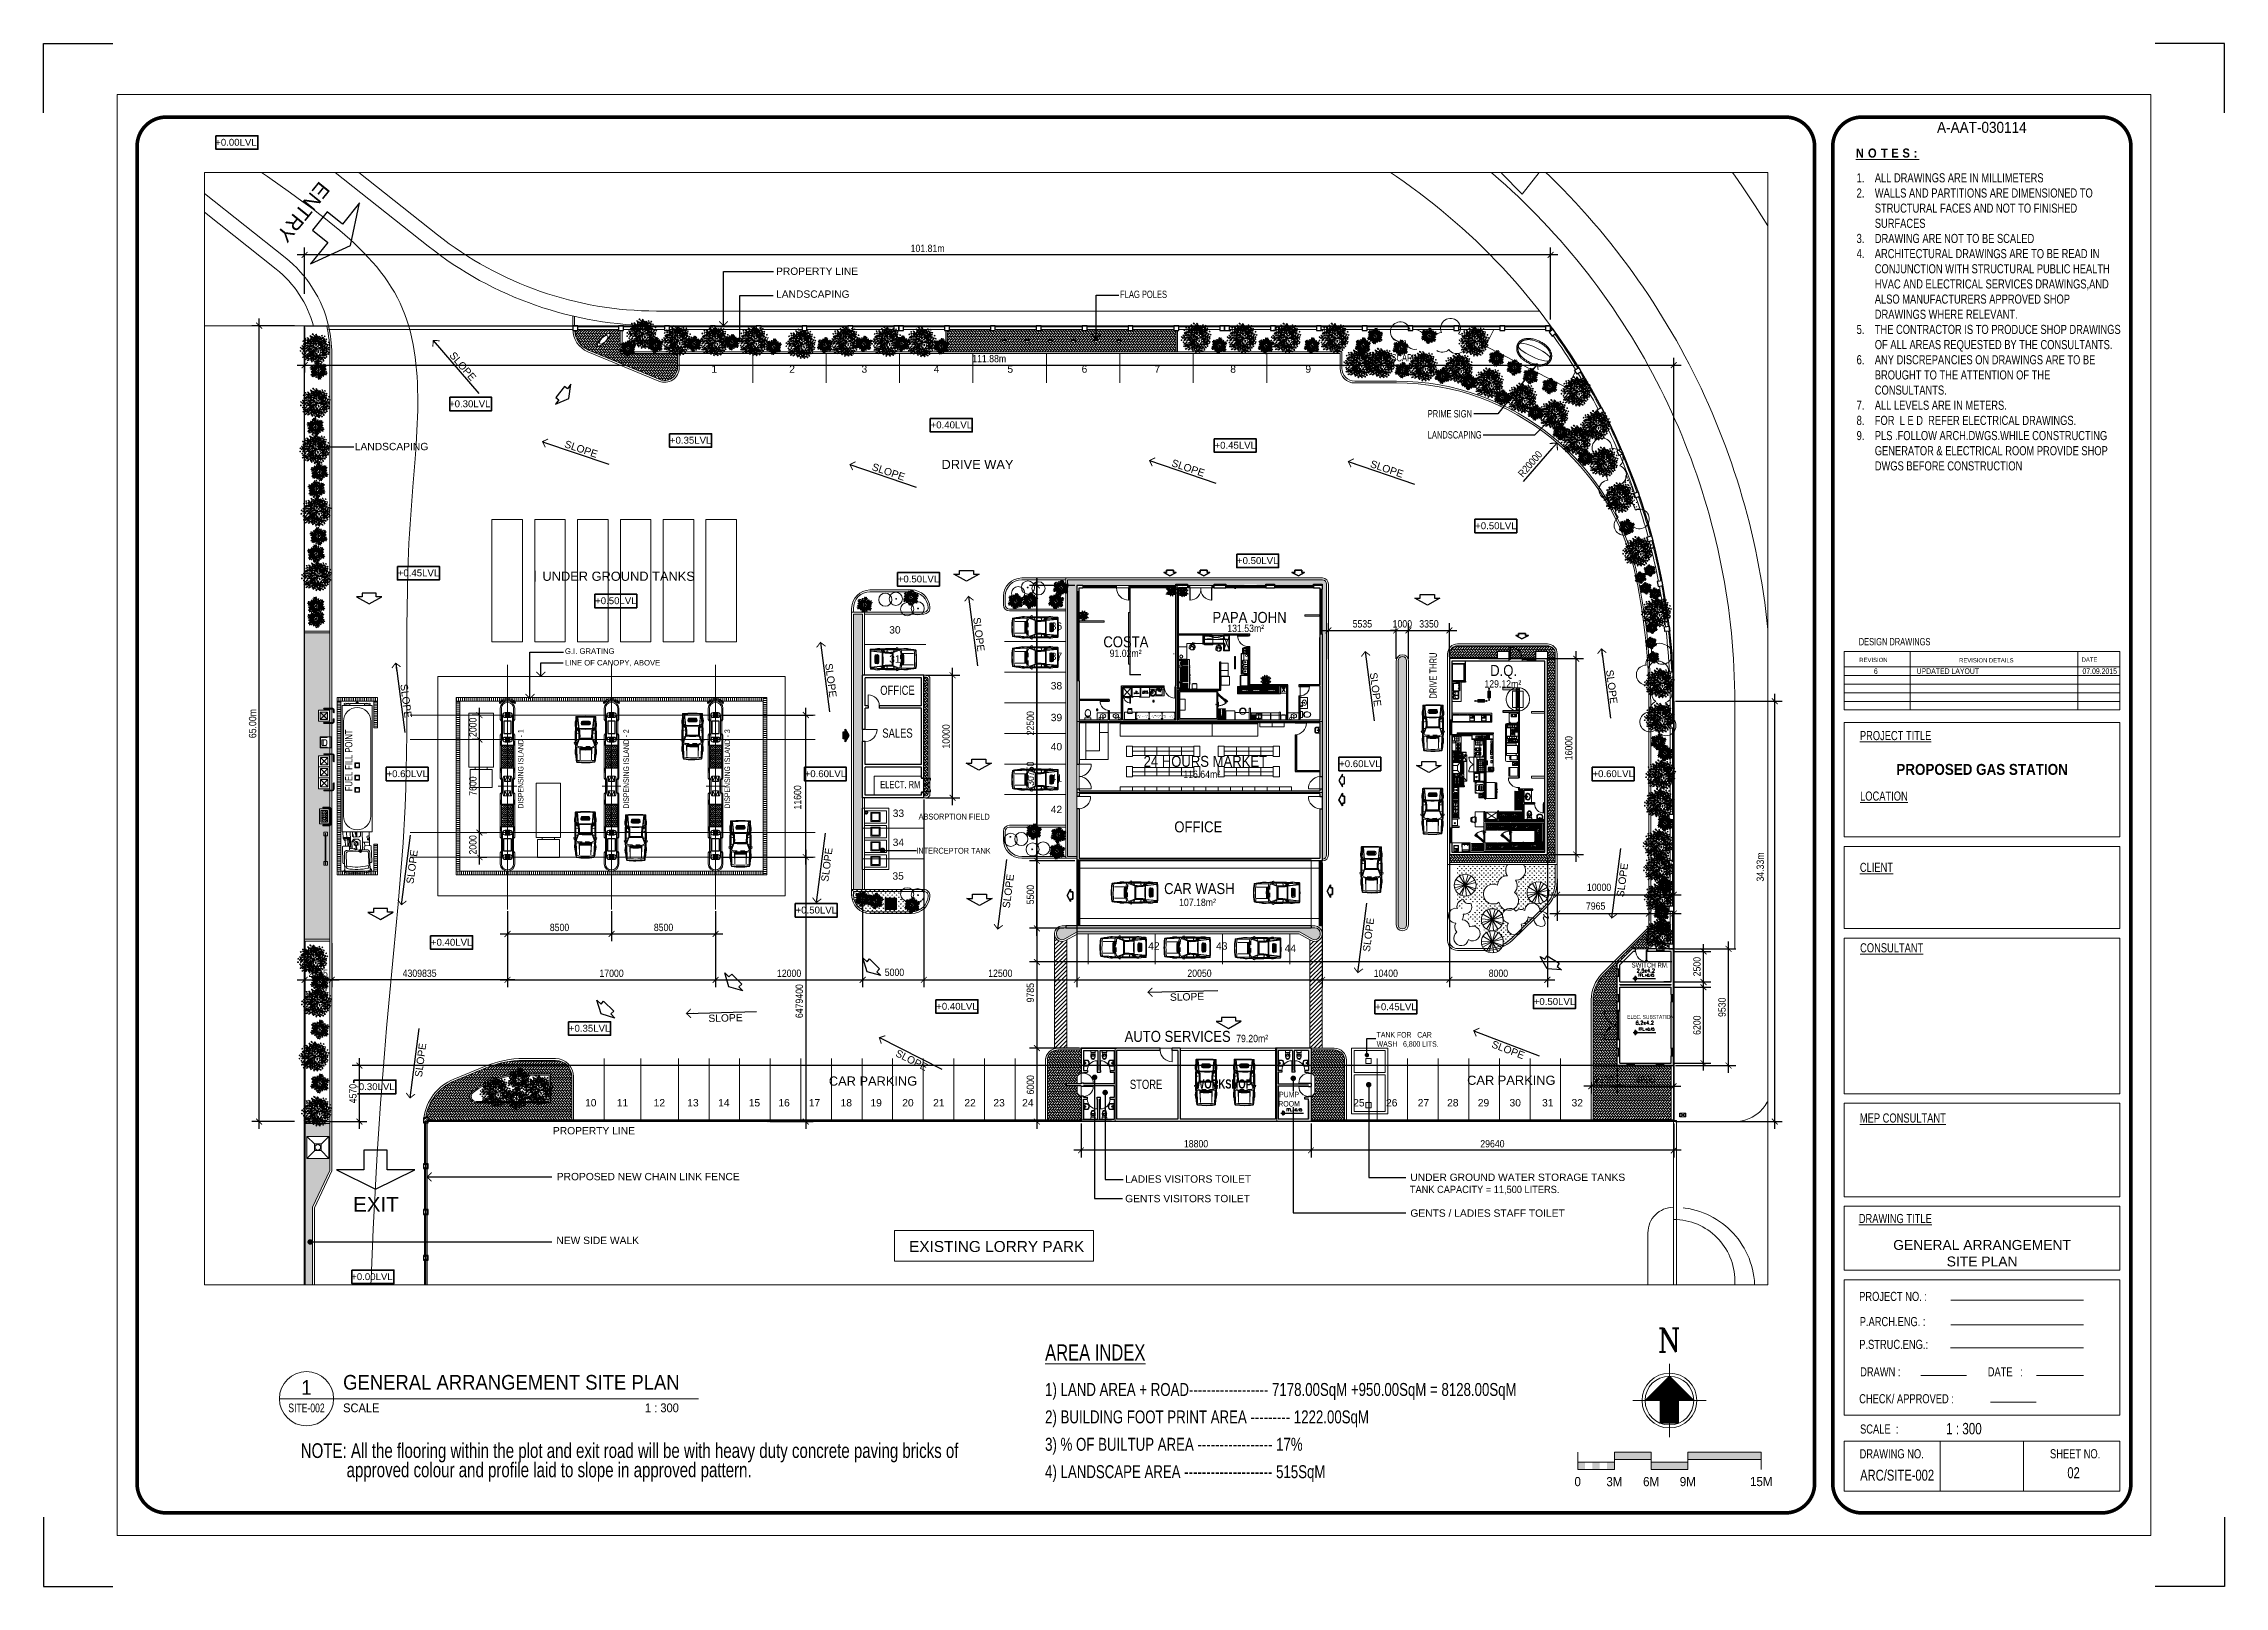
# Paper-space layout 'Layout1' of a CAD drawing. Header units: millimetres. Extents: x 25017 to 25611, y -23989 to -23569.
# The model-space entities are those that its viewports show. They can reach past a viewport. Long polylines and large blocks are cut down to what shows.
import ezdxf
from ezdxf.enums import TextEntityAlignment as Align

# ---------------------------------------------------------------- set-up
doc = ezdxf.new("R2010")
doc.units = ezdxf.units.MM
doc.header["$PDSIZE"] = 200
for name, pattern in [('1039-A-SB-04$0$HIDDEN', [9.525, 6.35, -3.175]), ('BUS-04-A112-Model-Xref$0$HIDDEN2', [0.1875, 0.125, -0.0625]), ('CENTER', [2, 1.25, -0.25, 0.25, -0.25]), ('DASHDOT', [1, 0.5, -0.25, 0, -0.25]), ('DASHED', [0.75, 0.5, -0.25]), ('DASHED2', [0.375, 0.25, -0.125]), ('DOT', [0.25, 0, -0.25]), ('HIDDEN', [9.525, 6.35, -3.175]), ('HIDDEN2', [4.7625, 3.175, -1.5875]), ('VERDECKT', [27, 20, -7]), ('xbase-MG11$0$HIDDEN2', [0.1875, 0.125, -0.0625])]:
    doc.linetypes.add(name, pattern=pattern)
doc.layers.get('0').update_dxf_attribs({"lineweight": 13})
doc.layers.get('DEFPOINTS').update_dxf_attribs({"lineweight": 13})
for name, color, linetype, lineweight in [('0-SIDEWALK', 8, 'Continuous', 13), ('0-structure', 251, 'Continuous', 0), ('0ARCH', 7, 'HIDDEN', 13), ('0AXIS', 8, 'DASHDOT', 13), ('0hatch', 8, 'Continuous', 0), ('0TEXT', 7, 'Continuous', 13), ('1-equipment  layer', 5, 'Continuous', 13), ('1-EQUIPMENT_txt', 8, 'Continuous', 5), ('A-acp', 31, 'Continuous', 15), ('A-Fence-New', 7, 'Continuous', 18), ('A-Floor-Hatch', 252, 'Continuous', 0), ('A-Frame-Notes', 1, 'Continuous', 15), ('A-Frame-text', 1, 'Continuous', 15), ('A-Frame2', 7, 'Continuous', 20), ('A-Frame4', 4, 'Continuous', 40), ('A-Furniture', 40, 'Continuous', 13), ('A-Millwork', 8, 'Continuous', 5), ('A-TXT-LVL', 6, 'Continuous', 13), ('A-U.G tank', 251, 'BUS-04-A112-Model-Xref$0$HIDDEN2', 13), ('A-WALL-LOW', 31, 'Continuous', 13), ('AL-CLADDIN', 5, 'Continuous', 13), ('AutoTURN', 250, 'CENTER', 0), ('By Other', 251, 'Continuous', 5), ('CARS', 251, 'Continuous', 13), ('CLADD-IN', 8, 'Continuous', 13), ('COL', 1, 'Continuous', 13), ('col_hatch', 253, 'Continuous', 13), ('CURB', 8, 'Continuous', 13), ('Dims', 12, 'Continuous', 9), ('DISPENSER', 4, 'Continuous', 13), ('DOOR', 21, 'Continuous', 13), ('ELEV1', 9, 'Continuous', 13), ('Equipment', 47, 'Continuous', 5), ('F-E-EQPM', 7, 'Continuous', 13), ('F-Hidden', 8, 'HIDDEN2', 0), ('Fence Existing', 9, 'FENCELINE1', 9), ('Fence New', 1, 'FENCELINE1', 9), ('filling point', 1, 'Continuous', 13), ('Flooring', 1, 'Continuous', 13), ('FURNITURE', 251, 'Continuous', 0), ('G-DW-TTL', 7, 'Continuous', 13), ('Gate', 6, 'Continuous', 13), ('GRP', 251, 'Continuous', 13), ('HM-X Baseplan$0$1-EQUIPMENT_TXT', 8, 'Continuous', 5), ('JOINERY-COUNTER', 7, 'Continuous', 13), ('Kerb-New', 9, 'Continuous', 13), ('LINE', 5, 'Continuous', 13), ('Property Boundary', 190, 'DASHDOT', 25), ('SANIT', 150, 'Continuous', 0), ('shelves', 8, 'Continuous', 13), ('SIDEWALK', 8, 'Continuous', 13), ('Sidewalk-new', 8, 'Continuous', 0), ('Sidewalknew', 9, 'Continuous', 13), ('Signage', 7, 'Continuous', 13), ('SYMB', 7, 'Continuous', 13), ('T-ROOM', 4, 'Continuous', 13), ('TOILET', 251, 'Continuous', 13), ('TREES_-_BUSHES_-_FOLIAGE', 96, 'Continuous', 13), ('UTILITIES', 8, 'DASHED', 13), ('UTILITY', 7, 'Continuous', 13), ('WALL', 4, 'Continuous', 30), ('Wall-Cool', 1, 'Continuous', 13), ('WIN', 8, 'Continuous', 13)]:
    doc.layers.add(name, color=color, linetype=linetype, lineweight=lineweight)
doc.layers.add('00-area', color=7, linetype='Continuous', lineweight=13, plot=False)
for name, color, linetype in [('0door', 1, 'Continuous'), ('0PLAN', 4, 'Continuous'), ('DRAINAGE', 252, 'HIDDEN'), ('Drainage Line', 10, 'HIDDEN'), ('TEXT', 7, 'Continuous')]:
    doc.layers.add(name, color=color, linetype=linetype)
doc.layers.add('LANDSCAPE', color=7, linetype='Continuous', lineweight=5, true_color=0x1f7a00)
doc.layers.add('nplt', color=250, linetype='Continuous', plot=False)
doc.styles.add('alas', font='arial.ttf')
doc.styles.add('ARCHITXT', font='ARCHITXT.SHX', dxfattribs={"width": 0.85, "height": 150})
doc.styles.add('ARIAL', font='arial.ttf')
doc.styles.add('ARIAL-08', font='arial.ttf', dxfattribs={"width": 0.9})
doc.styles.add('ARIAL-085', font='arial.ttf', dxfattribs={"width": 0.85})
doc.styles.add('ARIAL-09', font='arial.ttf', dxfattribs={"width": 0.9})
doc.styles.add('BANDA$0$EN-SCL', font='swisscl.ttf')
doc.styles.add('HM-X Baseplan$0$TXT', font='romans.shx', dxfattribs={"width": 0.8})
doc.styles.add('ISO8', font='isocp2.shx')
doc.styles.add('ISO9', font='ISO9.SHX', dxfattribs={"width": 0.9})
doc.styles.add('KH100', font='swisscl.ttf', dxfattribs={"height": 250})
doc.styles.add('ROMANC', font='romanc', dxfattribs={"width": 0.8, "height": 0.38})
doc.styles.add('ROMANS', font='romans.shx', dxfattribs={"height": 400})
doc.styles.add('SIM-87', font='simplex.shx', dxfattribs={"width": 0.75, "height": 87.5})
doc.linetypes.add('FENCELINE1', pattern='A,0.25,-0.1,[133,ltypeshp.shx,S=0.1,R=0,X=-0.1,Y=0],-0.1,1', length=1.45)
doc.dimstyles.new('DIM-layout', dxfattribs={"dimscale": 0, "dimtxt": 2, "dimasz": 1.6, "dimexe": 2, "dimexo": 0.5, "dimgap": 0.75, "dimtad": 1, "dimdec": 0, "dimrnd": 5, "dimdsep": 46, "dimtxsty": 'ARIAL-085', "dimblk": 'ARCHTICK', "dimcen": 0, "dimdle": 2, "dimclrd": 256, "dimclre": 256, "dimclrt": 256, "dimadec": 1, "dimazin": 0, "dimtfac": 1, "dimtdec": 0, "dimtix": 1, "dimtmove": 2, "dimatfit": 0, "dimldrblk": 'CIRC', "dimfxl": 1, "dimtfill": 1, "dimarcsym": 0})
doc.dimstyles.new('DIM-layout$7', dxfattribs={"dimscale": 0, "dimtxt": 2.5, "dimasz": 1.7, "dimexe": 2, "dimexo": 0.5, "dimgap": 1, "dimtad": 0, "dimdec": 0, "dimrnd": 5, "dimdsep": 46, "dimtxsty": 'ARIAL-085', "dimblk": 'ARCHTICK', "dimcen": 0, "dimdle": 2, "dimadec": 0, "dimazin": 0, "dimtfac": 1, "dimtdec": 0, "dimtix": 1, "dimtmove": 2, "dimatfit": 0, "dimldrblk": 'DIM_ARROW', "dimfxl": 1, "dimtfill": 1, "dimarcsym": 0})

psp = doc.layouts.get("Layout1")

# ---------------------------------------------------------------- texts
at = {"layer": '0TEXT', "ltscale": 100, "style": 'ARIAL'}
for s, height, p in [('LANDSCAPING', 2, (25216.771568, -23637.786314)), ('G.I. GRATING', 1.5, (25159.271534, -23734.723249)), ('LINE OF CANOPY, ABOVE', 1.5, (25159.271534, -23737.890033))]:
    psp.add_text(s, height=height, dxfattribs=at).set_placement(p)
at = {"layer": '0TEXT'}
for s, height, style, p in [('FLAG POLES', 2, 'KH100', (25310.496217, -23637.84877)), ('EXISTING LORRY PARK', 3, 'ARIAL', (25252.999554, -23897.574316))]:
    psp.add_text(s, height=height, dxfattribs=dict(at, style=style)).set_placement(p)
at = {"layer": '0TEXT', "linetype": 'ByBlock', "style": 'KH100'}
for s, p in [('6', (25515.813051, -23740.180693)), ('UPDATED LAYOUT', (25527.447739, -23740.180693)), ('07.09.2015', (25572.622294, -23740.180693))]:
    psp.add_text(s, height=1.5, dxfattribs=at).set_placement(p)
at = {"layer": '0TEXT', "style": 'ARIAL', "width": 0.9}
psp.add_text('TANK CAPACITY = 11,500 LITERS.', height=2, dxfattribs=at).set_placement((25389.414101, -23881.530123))
at = {"layer": '0TEXT', "style": 'ROMANC'}
psp.add_text('N', height=6.48, dxfattribs=at).set_placement((25460.013472, -23924.782038), align=Align.CENTER)
at = {"layer": '0TEXT', "color": 6, "style": 'KH100'}
for s, height, p in [('%%UAREA INDEX', 4.4, (25290.05918, -23927.126455)), ('1) LAND AREA + ROAD------------------ 7178.00SqM +950.00SqM = 8128.00SqM', 3.52, (25290.05918, -23936.757275)), ('2) BUILDING FOOT PRINT AREA --------- 1222.00SqM', 3.52, (25290.05918, -23944.21856)), ('NOTE: All the flooring within the plot and exit road will be with heavy duty concrete paving bricks of ', 4, (25087.304669, -23953.643346)), ('3) %%% OF BUILTUP AREA ----------------- 17%%%', 3.52, (25290.05918, -23951.679846)), ('approved colour and profile laid to slope in approved pattern.', 4, (25099.797017, -23958.890309)), ('4) LANDSCAPE AREA -------------------- 515SqM', 3.52, (25290.05918, -23959.141131))]:
    psp.add_text(s, height=height, dxfattribs=at).set_placement(p)
at = {"layer": '0TEXT', "color": 1, "style": 'ARIAL-08', "width": 0.9}
for s, p in [('0', (25435.121216, -23960.078684)), ('3M', (25445.121216, -23960.078684)), ('6M', (25455.121216, -23960.078684)), ('9M', (25465.121216, -23960.078684)), ('15M', (25485.121216, -23960.078684))]:
    psp.add_text(s, height=2.5, dxfattribs=at).set_placement(p, align=Align.MIDDLE)
at = {"layer": '0TEXT', "char_height": 2, "attachment_point": 1, "style": 'ARIAL'}
for s, insert, width in [('LADIES VISITORS TOILET', (25311.864184, -23876.696114), 34.71739094), ('UNDER GROUND WATER STORAGE TANKS', (25389.542309, -23876.228028), 61.75456347), ('GENTS VISITORS TOILET', (25311.864184, -23882.019603), 34.71739094), ('GENTS / LADIES STAFF TOILET', (25389.542309, -23885.977863), 44.43325125)]:
    psp.add_mtext(s, dxfattribs=dict(at, insert=insert, width=width))
at = {"layer": 'A-TXT-LVL', "linetype": 'ByBlock', "lineweight": 18, "style": 'ARIAL'}
for p in [(25064.020703, -23596.394265), (25101.064513, -23905.222403)]:
    psp.add_text('+0.00LVL', height=1.875, dxfattribs=at).set_placement(p)
at = {"layer": 'G-DW-TTL', "color": 7, "style": 'BANDA$0$EN-SCL', "width": 1.2}
psp.add_text('A-AAT-030114', height=3, dxfattribs=at).set_placement((25545.20887, -23589.890814), align=Align.TOP_CENTER)
at = {"layer": 'G-DW-TTL', "color": 7}
for s, height, style, p in [('1 : 300', 3.09, 'KH100', (25535.485317, -23947.205655)), ('ARC/SITE-002', 2.97119584, 'BANDA$0$EN-SCL', (25512.062537, -23959.818445)), ('02', 2.9711958, 'BANDA$0$EN-SCL', (25568.504969, -23959.148133))]:
    psp.add_text(s, height=height, dxfattribs=dict(at, style=style)).set_placement(p)
at = {"layer": 'G-DW-TTL', "color": 7, "ltscale": 100, "insert": (25545.276584, -23894.297539), "char_height": 2.7, "width": 75.04992078, "attachment_point": 2, "style": 'ARIAL'}
psp.add_mtext('GENERAL ARRANGEMENT\\PSITE PLAN', dxfattribs=at)

msp = doc.modelspace()

# ---------------------------------------------------------------- texts
at = {"layer": 'Equipment', "lineweight": 5, "style": 'ARCHITXT', "width": 0.85}
msp.add_text('TOASTER', height=50.791695, rotation=90, dxfattribs=at).set_placement((41542.54183, -348.8512, -2506.78695))
at = {"layer": 'Equipment', "insert": (39129.341, 512.7966, -2506.78696), "char_height": 49.999999, "attachment_point": 5, "rotation": 90, "style": 'ARCHITXT'}
msp.add_mtext('NIECO N550', dxfattribs=at)

# ---------------------------------------------------------------- blocks, each defined once
blk = doc.blocks.new('Xr-A1', base_point=(-25017.27, 23988.6))
at = {"linetype": 'ByBlock', "lineweight": 18, "ltscale": 100}
blk.add_lwpolyline([(20.06, 406.17), (573.94, 406.17), (573.94, 13.83), (20.06, 13.83)], close=True, dxfattribs=at)
at = {"layer": 'A-Frame-text', "color": 8}
for p, q in [((490.48, 238.61), (490.48, 254.55)), ((490.48, 254.55), (565.53, 254.55)), ((508.37, 254.54), (508.37, 238.61)), ((554.09, 254.55), (554.09, 238.61)), ((565.53, 238.61), (565.53, 254.55)), ((490.48, 238.61), (565.53, 238.61))]:
    blk.add_line(p, q, dxfattribs=at)
at = {"layer": 'A-Frame-text', "color": 8, "lineweight": 5}
for p, q in [((490.48, 250.33), (565.53, 250.33)), ((505.49, 250.33), (543.05, 250.33)), ((505.49, 250.33), (543.05, 250.33)), ((490.48, 247.94), (565.53, 247.94)), ((490.48, 245.62), (565.53, 245.62)), ((490.48, 243.3), (565.53, 243.3)), ((490.48, 240.92), (565.53, 240.92)), ((519.46, 77.95), (555.63, 77.95)), ((519.46, 71.19), (555.63, 71.19)), ((519.38, 64.98), (555.63, 64.98)), ((511.34, 57.42), (523.78, 57.42)), ((542.8, 57.42), (555.63, 57.42)), ((530.27, 50.14), (542.71, 50.14))]:
    blk.add_line(p, q, dxfattribs=at)
at = {"layer": 'A-Frame2'}
for p, q in [((490.48, 235.19), (565.53, 235.19)), ((490.48, 235.19), (565.53, 235.19)), ((490.48, 235.19), (490.48, 204.06)), ((565.53, 204.06), (565.53, 235.19)), ((490.48, 204.06), (565.53, 204.06)), ((490.48, 201.47), (490.48, 179.09)), ((490.48, 201.47), (565.53, 201.47)), ((565.53, 201.47), (565.53, 179.09)), ((490.48, 179.09), (565.53, 179.09)), ((490.48, 176.5), (565.53, 176.5)), ((490.48, 176.5), (490.48, 134.11)), ((565.53, 176.5), (565.53, 134.11)), ((490.48, 134.11), (565.53, 134.11)), ((490.48, 131.52), (565.53, 131.52)), ((490.48, 131.52), (490.48, 106.08)), ((565.53, 131.52), (565.53, 106.08)), ((490.48, 106.08), (565.53, 106.08)), ((490.48, 103.49), (565.53, 103.49)), ((490.48, 103.49), (565.53, 103.49)), ((490.48, 103.49), (490.48, 86.05)), ((565.53, 103.49), (565.53, 86.05)), ((490.48, 86.05), (565.53, 86.05)), ((490.48, 83.46), (565.53, 83.46)), ((490.48, 83.46), (565.53, 83.46)), ((490.48, 83.46), (490.48, 46.61)), ((565.53, 83.46), (565.53, 46.61)), ((490.48, 46.61), (565.53, 46.61)), ((490.48, 39.56), (565.53, 39.56)), ((490.48, 25.94), (490.48, 39.56)), ((516.55, 25.94), (516.55, 39.56)), ((539.33, 25.94), (539.33, 39.56)), ((565.53, 25.94), (565.53, 39.56)), ((490.48, 25.94), (565.53, 25.94))]:
    blk.add_line(p, q, dxfattribs=at)
at = {"layer": 'A-Frame4', "const_width": 0.99}
for points in [[(482.38, 27.92), (482.38, 392.08, 0.414214), (474.45, 400), (33.38, 400, 0.414214), (25.46, 392.08), (25.46, 27.92, 0.414214), (33.38, 20), (474.45, 20, 0.414214)], [(568.54, 27.92), (568.54, 392.08, 0.414214), (560.62, 400), (495.25, 400, 0.414214), (487.33, 392.08), (487.33, 27.92, 0.414214), (495.25, 20), (560.62, 20, 0.414214)]]:
    blk.add_lwpolyline(points, format="xyb", close=True, dxfattribs=at)
at = {"layer": 'G-DW-TTL', "const_width": 0.99}
blk.add_lwpolyline([(568.54, 27.92), (568.54, 392.08, 0.414214), (560.62, 400), (495.25, 400, 0.414214), (487.33, 392.08), (487.33, 27.92, 0.414214), (495.25, 20), (560.62, 20, 0.414214)], format="xyb", close=True, dxfattribs=at)
at = {"layer": 'nplt'}
for points in [[(0, 401.16), (0, 420), (18.84, 420)], [(594, 401.16), (594, 420), (575.16, 420)], [(0, 18.84), (0, 0), (18.84, 0)], [(594, 18.84), (594, 0), (575.16, 0)]]:
    blk.add_lwpolyline(points, dxfattribs=at)
at = {"layer": 'A-Frame-Notes', "char_height": 2.476, "attachment_point": 1, "style": 'BANDA$0$EN-SCL'}
for s, insert, width in [('{\\fSwis721 LtCn BT|b1|i0|c0|p34;\\W1.2;\\T1.5;\\LNOTES:}', (493.62, 391.45), 13.8057), ('\\pi-4.952,l4.952,t4.952,7.428;1.^IALL DRAWINGS ARE IN MILLIMETERS \\P2.^IWALLS AND PARTITIONS ARE DIMENSIONED TO \\P\\pi0,t7.428;STRUCTURAL FACES AND NOT TO FINISHED   \\PSURFACES \\P\\pi-4.952,t4.952,7.428;3.^IDRAWING ARE NOT TO BE SCALED\\P4.^IARCHITECTURAL DRAWINGS ARE TO BE READ IN \\P\\pi0,t7.428;CONJUNCTION WITH STRUCTURAL PUBLIC HEALTH \\PHVAC AND ELECTRICAL SERVICES DRAWINGS,AND \\PALSO MANUFACTURERS APPROVED SHOP \\PDRAWINGS WHERE RELEVANT.\\P\\pi-4.952,t4.952,7.428;5.^ITHE CONTRACTOR IS TO PRODUCE SHOP DRAWINGS \\P\\pi0,t7.428;OF ALL AREAS REQUESTED BY THE CONSULTANTS. \\P\\pi-4.952,t4.952,7.428;6.^IANY DISCREPANCIES ON DRAWINGS ARE TO BE \\P\\pi0,t7.428;BROUGHT TO THE ATTENTION OF THE \\PCONSULTANTS. \\P\\pi-4.952,t4.952,7.428;7.^IALL LEVELS ARE IN METERS. \\P8.^IFOR  L E D  REFER ELECTRICAL DRAWINGS.\\P9.^IPLS .FOLLOW ARCH.DWGS.WHILE CONSTRUCTING  \\P\\pi0,t7.428;GENERATOR & ELECTRICAL ROOM PROVIDE SHOP \\PDWGS BEFORE CONSTRUCTION', (493.83, 384.71), 69.6155)]:
    blk.add_mtext(s, dxfattribs=dict(at, insert=insert, width=width))
at = {"layer": 'A-Frame-text', "color": 7, "style": 'BANDA$0$EN-SCL'}
blk.add_text('DESIGN DRAWINGS', height=1.9808, dxfattribs=at).set_placement((494.42, 256.2))
at = {"layer": 'A-Frame-text', "ltscale": 0.04, "style": 'ARIAL'}
for s, height, p in [('REVISION', 1.152, (494.56, 251.64)), ('REVISION DETAILS', 1.1517, (521.75, 251.55)), ('DATE', 1.152, (555.12, 251.73))]:
    blk.add_text(s, height=height, dxfattribs=at).set_placement(p)
at = {"layer": 'A-Frame-text', "style": 'BANDA$0$EN-SCL'}
for s, p in [('%%UPROJECT TITLE', (494.72, 230.39)), ('%%ULOCATION', (494.78, 213.92)), ('%%UCLIENT', (494.72, 194.51)), ('%%UCONSULTANT', (494.78, 172.61)), ('%%UMEP CONSULTANT', (494.72, 126.27))]:
    blk.add_text(s, height=2.476, dxfattribs=at).set_placement(p)
blk.add_text('%%uDRAWING TITLE', height=2.476, dxfattribs=at).set_placement((504.36, 98.91), align=Align.CENTER)
for s, p in [('PROJECT NO. :', (503.76, 78.94)), ('P.ARCH.ENG. :', (503.64, 72.09)), ('P.STRUC.ENG.:', (503.92, 65.88)), ('DRAWN :', (500.29, 58.41)), ('DATE   :', (534.34, 58.41)), ('CHECK/ APPROVED :', (507.43, 51.13)), ('SCALE  :', (499.99, 42.84)), ('DRAWING NO.', (503.38, 36.1)), ('SHEET NO.', (553.35, 36.1))]:
    blk.add_text(s, height=2.476, dxfattribs=at).set_placement(p, align=Align.MIDDLE)
at = {"layer": 'A-Frame-text', "color": 7, "insert": (528, 223.9), "char_height": 2.9712, "width": 75.0499, "attachment_point": 2, "style": 'BANDA$0$EN-SCL'}
blk.add_mtext('{\\fSwis721 LtCn BT|b1|i0|c0|p34;\\W1.2;PROPOSED GAS STATION}', dxfattribs=at)
blk = doc.blocks.new('_ArchTick')
at = {"color": 0, "const_width": 0.15}
blk.add_lwpolyline([(-0.5, -0.5), (0.5, 0.5)], dxfattribs=at)
blk = doc.blocks.new('DIM_ARROW')
at = {"color": 0}
blk.add_line((0, 0), (-1.2, 0), dxfattribs=at)
at = {"color": 0, "const_width": 0.15}
blk.add_lwpolyline([(-0.71, -0.71), (0, 0), (-0.71, 0.71)], dxfattribs=at)
blk = doc.blocks.new('*D46')
at = {"layer": 'DEFPOINTS', "color": 0, "ltscale": 100, "transparency": 16777216}
for p in [(25201.51, -23751.39), (25224.87, -23751.39), (25201.51, -23790.06)]:
    blk.add_point(p, dxfattribs=at)
at = {"layer": 'Dims', "lineweight": -2, "ltscale": 100, "transparency": 16777216}
for p, q in [((25202.01, -23751.39), (25226.87, -23751.39)), ((25224.87, -23792.06), (25224.87, -23749.39)), ((25202.01, -23790.06), (25226.87, -23790.06))]:
    blk.add_line(p, q, dxfattribs=at)
at = {"layer": 'Dims', "lineweight": -2, "ltscale": 100, "transparency": 16777216, "xscale": 1.6, "yscale": 1.6, "zscale": 1.6}
for p, rotation in [((25224.87, -23751.39), 90), ((25224.87, -23790.06), 270)]:
    blk.add_blockref('_ArchTick', p, dxfattribs=dict(at, rotation=rotation))
at = {"layer": 'Dims', "ltscale": 100, "transparency": 16777216, "insert": (25222.64, -23773.81), "char_height": 2, "attachment_point": 5, "rotation": 90, "style": 'ARIAL-085', "bg_fill": 3, "box_fill_scale": 1.1, "bg_fill_color": 256, "bg_fill_true_color": 13158600, "bg_fill_transparency": 0}
blk.add_mtext('11600', dxfattribs=at)
blk = doc.blocks.new('CIRC')
blk.add_line((1, 0), (-1, 0))
blk.add_circle((0, 0), 0.395)
blk = doc.blocks.new('*D47')
at = {"layer": 'DEFPOINTS', "color": 0, "ltscale": 100, "transparency": 16777216}
for p in [(25088.37, -23813.91), (25095.75, -23813.91)]:
    blk.add_point(p, dxfattribs=at)
at = {"layer": 'Dims', "lineweight": -2, "ltscale": 100, "transparency": 16777216}
for p, q in [((25088.37, -23814.41), (25088.37, -23825.47)), ((25095.75, -23814.41), (25095.75, -23825.47)), ((25086.37, -23823.47), (25097.75, -23823.47))]:
    blk.add_line(p, q, dxfattribs=at)
at = {"layer": 'Dims', "lineweight": -2, "ltscale": 100, "transparency": 16777216, "xscale": 1.6, "yscale": 1.6, "zscale": 1.6, "rotation": 180}
blk.add_blockref('_ArchTick', (25088.37, -23823.47), dxfattribs=at)
at = {"layer": 'Dims', "lineweight": -2, "ltscale": 100, "transparency": 16777216, "xscale": 1.6, "yscale": 1.6, "zscale": 1.6}
blk.add_blockref('_ArchTick', (25095.75, -23823.47), dxfattribs=at)
at = {"layer": 'Dims', "ltscale": 100, "transparency": 16777216, "insert": (25092.06, -23821.7), "char_height": 2, "attachment_point": 5, "style": 'ARIAL-085', "bg_fill": 3, "box_fill_scale": 1.1, "bg_fill_color": 256, "bg_fill_true_color": 13158600, "bg_fill_transparency": 0}
blk.add_mtext('2215', dxfattribs=at)
at = {"layer": 'DEFPOINTS', "color": 0, "ltscale": 100, "transparency": 16777216}
blk.add_point((25095.75, -23823.47), dxfattribs=at)
blk = doc.blocks.new('*D48')
at = {"layer": 'DEFPOINTS', "color": 0, "ltscale": 100, "transparency": 16777216}
for p in [(25143.63, -23804.28), (25200.3, -23804.28), (25200.3, -23823.47)]:
    blk.add_point(p, dxfattribs=at)
at = {"layer": 'Dims', "lineweight": -2, "ltscale": 100, "transparency": 16777216}
for p, q in [((25143.63, -23804.78), (25143.63, -23825.47)), ((25200.3, -23804.78), (25200.3, -23825.47)), ((25141.63, -23823.47), (25202.3, -23823.47))]:
    blk.add_line(p, q, dxfattribs=at)
at = {"layer": 'Dims', "lineweight": -2, "ltscale": 100, "transparency": 16777216, "xscale": 1.6, "yscale": 1.6, "zscale": 1.6, "rotation": 180}
blk.add_blockref('_ArchTick', (25143.63, -23823.47), dxfattribs=at)
at = {"layer": 'Dims', "lineweight": -2, "ltscale": 100, "transparency": 16777216, "xscale": 1.6, "yscale": 1.6, "zscale": 1.6}
blk.add_blockref('_ArchTick', (25200.3, -23823.47), dxfattribs=at)
at = {"layer": 'Dims', "ltscale": 100, "transparency": 16777216, "insert": (25171.97, -23821.7), "char_height": 2, "attachment_point": 5, "style": 'ARIAL-085', "bg_fill": 3, "box_fill_scale": 1.1, "bg_fill_color": 256, "bg_fill_true_color": 13158600, "bg_fill_transparency": 0}
blk.add_mtext('17000', dxfattribs=at)
blk = doc.blocks.new('*D49')
at = {"layer": 'DEFPOINTS', "color": 0, "ltscale": 100, "transparency": 16777216}
for p in [(25240.36, -23798.88), (25200.3, -23804.28), (25240.36, -23823.47)]:
    blk.add_point(p, dxfattribs=at)
at = {"layer": 'Dims', "lineweight": -2, "ltscale": 100, "transparency": 16777216}
for p, q in [((25240.36, -23799.38), (25240.36, -23825.47)), ((25200.3, -23804.78), (25200.3, -23825.47)), ((25198.3, -23823.47), (25242.36, -23823.47))]:
    blk.add_line(p, q, dxfattribs=at)
at = {"layer": 'Dims', "lineweight": -2, "ltscale": 100, "transparency": 16777216, "xscale": 1.6, "yscale": 1.6, "zscale": 1.6, "rotation": 180}
blk.add_blockref('_ArchTick', (25200.3, -23823.47), dxfattribs=at)
at = {"layer": 'Dims', "lineweight": -2, "ltscale": 100, "transparency": 16777216, "xscale": 1.6, "yscale": 1.6, "zscale": 1.6}
blk.add_blockref('_ArchTick', (25240.36, -23823.47), dxfattribs=at)
at = {"layer": 'Dims', "ltscale": 100, "transparency": 16777216, "insert": (25220.33, -23821.7), "char_height": 2, "attachment_point": 5, "style": 'ARIAL-085', "bg_fill": 3, "box_fill_scale": 1.1, "bg_fill_color": 256, "bg_fill_true_color": 13158600, "bg_fill_transparency": 0}
blk.add_mtext('12000', dxfattribs=at)
blk = doc.blocks.new('*D50')
at = {"layer": 'DEFPOINTS', "color": 0, "ltscale": 100, "transparency": 16777216}
for p in [(25257.03, -23773.88), (25240.36, -23798.88), (25257.03, -23823.47)]:
    blk.add_point(p, dxfattribs=at)
at = {"layer": 'Dims', "lineweight": -2, "ltscale": 100, "transparency": 16777216}
for p, q in [((25257.03, -23774.38), (25257.03, -23825.47)), ((25240.36, -23799.38), (25240.36, -23825.47)), ((25238.36, -23823.47), (25259.03, -23823.47))]:
    blk.add_line(p, q, dxfattribs=at)
at = {"layer": 'Dims', "lineweight": -2, "ltscale": 100, "transparency": 16777216, "xscale": 1.6, "yscale": 1.6, "zscale": 1.6, "rotation": 180}
blk.add_blockref('_ArchTick', (25240.36, -23823.47), dxfattribs=at)
at = {"layer": 'Dims', "lineweight": -2, "ltscale": 100, "transparency": 16777216, "xscale": 1.6, "yscale": 1.6, "zscale": 1.6}
blk.add_blockref('_ArchTick', (25257.03, -23823.47), dxfattribs=at)
at = {"layer": 'Dims', "ltscale": 100, "transparency": 16777216, "insert": (25249.03, -23821.45), "char_height": 2, "attachment_point": 5, "style": 'ARIAL-085', "bg_fill": 3, "box_fill_scale": 1.1, "bg_fill_color": 256, "bg_fill_true_color": 13158600, "bg_fill_transparency": 0}
blk.add_mtext('5000', dxfattribs=at)
blk = doc.blocks.new('*D51')
at = {"layer": 'DEFPOINTS', "color": 0, "ltscale": 100, "transparency": 16777216}
for p in [(25298.7, -23791.11), (25365.53, -23791.11), (25365.53, -23823.47)]:
    blk.add_point(p, dxfattribs=at)
at = {"layer": 'Dims', "lineweight": -2, "ltscale": 100, "transparency": 16777216}
for p, q in [((25298.7, -23791.61), (25298.7, -23825.47)), ((25365.53, -23791.61), (25365.53, -23825.47)), ((25296.7, -23823.47), (25367.53, -23823.47))]:
    blk.add_line(p, q, dxfattribs=at)
at = {"layer": 'Dims', "lineweight": -2, "ltscale": 100, "transparency": 16777216, "xscale": 1.6, "yscale": 1.6, "zscale": 1.6, "rotation": 180}
blk.add_blockref('_ArchTick', (25298.7, -23823.47), dxfattribs=at)
at = {"layer": 'Dims', "lineweight": -2, "ltscale": 100, "transparency": 16777216, "xscale": 1.6, "yscale": 1.6, "zscale": 1.6}
blk.add_blockref('_ArchTick', (25365.53, -23823.47), dxfattribs=at)
at = {"layer": 'Dims', "ltscale": 100, "transparency": 16777216, "insert": (25332.11, -23821.7), "char_height": 2, "attachment_point": 5, "style": 'ARIAL-085', "bg_fill": 3, "box_fill_scale": 1.1, "bg_fill_color": 256, "bg_fill_true_color": 13158600, "bg_fill_transparency": 0}
blk.add_mtext('20050', dxfattribs=at)
blk = doc.blocks.new('*D52')
at = {"layer": 'DEFPOINTS', "color": 0, "ltscale": 100, "transparency": 16777216}
for p in [(25257.03, -23740.55), (25264.86, -23740.55), (25257.03, -23773.88)]:
    blk.add_point(p, dxfattribs=at)
at = {"layer": 'Dims', "lineweight": -2, "ltscale": 100, "transparency": 16777216}
for p, q in [((25257.53, -23740.55), (25266.86, -23740.55)), ((25264.86, -23775.88), (25264.86, -23738.55)), ((25257.53, -23773.88), (25266.86, -23773.88))]:
    blk.add_line(p, q, dxfattribs=at)
at = {"layer": 'Dims', "lineweight": -2, "ltscale": 100, "transparency": 16777216, "xscale": 1.6, "yscale": 1.6, "zscale": 1.6}
for p, rotation in [((25264.86, -23740.55), 90), ((25264.86, -23773.88), 270)]:
    blk.add_blockref('_ArchTick', p, dxfattribs=dict(at, rotation=rotation))
at = {"layer": 'Dims', "ltscale": 100, "transparency": 16777216, "insert": (25263.09, -23757.21), "char_height": 2, "attachment_point": 5, "rotation": 90, "style": 'ARIAL-085', "bg_fill": 3, "box_fill_scale": 1.1, "bg_fill_color": 256, "bg_fill_true_color": 13158600, "bg_fill_transparency": 0}
blk.add_mtext('10000', dxfattribs=at)
blk = doc.blocks.new('*D53')
at = {"layer": 'DEFPOINTS', "color": 0, "ltscale": 100, "transparency": 16777216}
for p in [(25257.03, -23806.78), (25298.7, -23809.42), (25298.7, -23823.47)]:
    blk.add_point(p, dxfattribs=at)
at = {"layer": 'Dims', "lineweight": -2, "ltscale": 100, "transparency": 16777216}
for p, q in [((25257.03, -23807.28), (25257.03, -23825.47)), ((25298.7, -23809.92), (25298.7, -23825.47)), ((25255.03, -23823.47), (25300.7, -23823.47))]:
    blk.add_line(p, q, dxfattribs=at)
at = {"layer": 'Dims', "lineweight": -2, "ltscale": 100, "transparency": 16777216, "xscale": 1.6, "yscale": 1.6, "zscale": 1.6, "rotation": 180}
blk.add_blockref('_ArchTick', (25257.03, -23823.47), dxfattribs=at)
at = {"layer": 'Dims', "lineweight": -2, "ltscale": 100, "transparency": 16777216, "xscale": 1.6, "yscale": 1.6, "zscale": 1.6}
blk.add_blockref('_ArchTick', (25298.7, -23823.47), dxfattribs=at)
at = {"layer": 'Dims', "ltscale": 100, "transparency": 16777216, "insert": (25277.86, -23821.7), "char_height": 2, "attachment_point": 5, "style": 'ARIAL-085', "bg_fill": 3, "box_fill_scale": 1.1, "bg_fill_color": 256, "bg_fill_true_color": 13158600, "bg_fill_transparency": 0}
blk.add_mtext('12500', dxfattribs=at)
blk = doc.blocks.new('*D54')
at = {"layer": 'DEFPOINTS', "color": 0, "ltscale": 100, "transparency": 16777216}
for p in [(25287.83, -23791.11), (25298.7, -23791.11), (25295.66, -23809.45)]:
    blk.add_point(p, dxfattribs=at)
at = {"layer": 'Dims', "lineweight": -2, "ltscale": 100, "transparency": 16777216}
for p, q in [((25287.83, -23811.45), (25287.83, -23789.11)), ((25298.2, -23791.11), (25285.83, -23791.11)), ((25295.16, -23809.45), (25285.83, -23809.45))]:
    blk.add_line(p, q, dxfattribs=at)
at = {"layer": 'Dims', "lineweight": -2, "ltscale": 100, "transparency": 16777216, "xscale": 1.6, "yscale": 1.6, "zscale": 1.6}
for p, rotation in [((25287.83, -23791.11), 90), ((25287.83, -23809.45), 270)]:
    blk.add_blockref('_ArchTick', p, dxfattribs=dict(at, rotation=rotation))
at = {"layer": 'Dims', "ltscale": 100, "transparency": 16777216, "insert": (25286.06, -23800.28), "char_height": 2, "attachment_point": 5, "rotation": 90, "style": 'ARIAL-085', "bg_fill": 3, "box_fill_scale": 1.1, "bg_fill_color": 256, "bg_fill_true_color": 13158600, "bg_fill_transparency": 0}
blk.add_mtext('5500', dxfattribs=at)
blk = doc.blocks.new('*D55')
at = {"layer": 'DEFPOINTS', "color": 0, "ltscale": 100, "transparency": 16777216}
for p in [(25287.83, -23716.11), (25298.7, -23716.11), (25298.7, -23791.11)]:
    blk.add_point(p, dxfattribs=at)
at = {"layer": 'Dims', "lineweight": -2, "ltscale": 100, "transparency": 16777216}
for p, q in [((25298.2, -23716.11), (25285.83, -23716.11)), ((25287.83, -23793.11), (25287.83, -23714.11)), ((25298.2, -23791.11), (25285.83, -23791.11))]:
    blk.add_line(p, q, dxfattribs=at)
at = {"layer": 'Dims', "lineweight": -2, "ltscale": 100, "transparency": 16777216, "xscale": 1.6, "yscale": 1.6, "zscale": 1.6}
for p, rotation in [((25287.83, -23716.11), 90), ((25287.83, -23791.11), 270)]:
    blk.add_blockref('_ArchTick', p, dxfattribs=dict(at, rotation=rotation))
at = {"layer": 'Dims', "ltscale": 100, "transparency": 16777216, "insert": (25286.06, -23753.61), "char_height": 2, "attachment_point": 5, "rotation": 90, "style": 'ARIAL-085', "bg_fill": 3, "box_fill_scale": 1.1, "bg_fill_color": 256, "bg_fill_true_color": 13158600, "bg_fill_transparency": 0}
blk.add_mtext('22500', dxfattribs=at)
blk = doc.blocks.new('*D56')
at = {"layer": 'DEFPOINTS', "color": 0, "ltscale": 100, "transparency": 16777216}
for p in [(25295.66, -23809.45), (25287.83, -23842.06), (25299.84, -23842.06)]:
    blk.add_point(p, dxfattribs=at)
at = {"layer": 'Dims', "lineweight": -2, "ltscale": 100, "transparency": 16777216}
for p, q in [((25287.83, -23807.45), (25287.83, -23844.06)), ((25295.16, -23809.45), (25285.83, -23809.45)), ((25299.34, -23842.06), (25285.83, -23842.06))]:
    blk.add_line(p, q, dxfattribs=at)
at = {"layer": 'Dims', "lineweight": -2, "ltscale": 100, "transparency": 16777216, "xscale": 1.6, "yscale": 1.6, "zscale": 1.6}
for p, rotation in [((25287.83, -23809.45), 90), ((25287.83, -23842.06), 270)]:
    blk.add_blockref('_ArchTick', p, dxfattribs=dict(at, rotation=rotation))
at = {"layer": 'Dims', "ltscale": 100, "transparency": 16777216, "insert": (25286.06, -23826.98), "char_height": 2, "attachment_point": 5, "rotation": 90, "style": 'ARIAL-085', "bg_fill": 3, "box_fill_scale": 1.1, "bg_fill_color": 256, "bg_fill_true_color": 13158600, "bg_fill_transparency": 0}
blk.add_mtext('9785', dxfattribs=at)
blk = doc.blocks.new('*D57')
at = {"layer": 'DEFPOINTS', "color": 0, "ltscale": 100, "transparency": 16777216}
for p in [(25362.5, -23862.06), (25461.3, -23862.06), (25362.5, -23869.88)]:
    blk.add_point(p, dxfattribs=at)
at = {"layer": 'Dims', "lineweight": -2, "ltscale": 100, "transparency": 16777216}
for p, q in [((25362.5, -23862.56), (25362.5, -23871.88)), ((25461.3, -23862.56), (25461.3, -23871.88)), ((25463.3, -23869.88), (25360.5, -23869.88))]:
    blk.add_line(p, q, dxfattribs=at)
at = {"layer": 'Dims', "lineweight": -2, "ltscale": 100, "transparency": 16777216, "xscale": 1.6, "yscale": 1.6, "zscale": 1.6, "rotation": 180}
blk.add_blockref('_ArchTick', (25362.5, -23869.88), dxfattribs=at)
at = {"layer": 'Dims', "lineweight": -2, "ltscale": 100, "transparency": 16777216, "xscale": 1.6, "yscale": 1.6, "zscale": 1.6}
blk.add_blockref('_ArchTick', (25461.3, -23869.88), dxfattribs=at)
at = {"layer": 'Dims', "ltscale": 100, "transparency": 16777216, "insert": (25411.9, -23868.11), "char_height": 2, "attachment_point": 5, "style": 'ARIAL-085', "bg_fill": 3, "box_fill_scale": 1.1, "bg_fill_color": 256, "bg_fill_true_color": 13158600, "bg_fill_transparency": 0}
blk.add_mtext('29640', dxfattribs=at)
blk = doc.blocks.new('*D58')
at = {"layer": 'DEFPOINTS', "color": 0, "ltscale": 100, "transparency": 16777216}
for p in [(25299.84, -23862.06), (25362.5, -23862.06), (25299.84, -23869.88)]:
    blk.add_point(p, dxfattribs=at)
at = {"layer": 'Dims', "lineweight": -2, "ltscale": 100, "transparency": 16777216}
for p, q in [((25299.84, -23862.56), (25299.84, -23871.88)), ((25362.5, -23862.56), (25362.5, -23871.88)), ((25364.5, -23869.88), (25297.84, -23869.88))]:
    blk.add_line(p, q, dxfattribs=at)
at = {"layer": 'Dims', "lineweight": -2, "ltscale": 100, "transparency": 16777216, "xscale": 1.6, "yscale": 1.6, "zscale": 1.6, "rotation": 180}
blk.add_blockref('_ArchTick', (25299.84, -23869.88), dxfattribs=at)
at = {"layer": 'Dims', "lineweight": -2, "ltscale": 100, "transparency": 16777216, "xscale": 1.6, "yscale": 1.6, "zscale": 1.6}
blk.add_blockref('_ArchTick', (25362.5, -23869.88), dxfattribs=at)
at = {"layer": 'Dims', "ltscale": 100, "transparency": 16777216, "insert": (25331.17, -23868.11), "char_height": 2, "attachment_point": 5, "style": 'ARIAL-085', "bg_fill": 3, "box_fill_scale": 1.1, "bg_fill_color": 256, "bg_fill_true_color": 13158600, "bg_fill_transparency": 0}
blk.add_mtext('18800', dxfattribs=at)
blk = doc.blocks.new('*D59')
at = {"layer": 'DEFPOINTS', "color": 0, "ltscale": 100, "transparency": 16777216}
for p in [(25088.37, -23645.39), (25461.3, -23656.13), (25461.3, -23862.06)]:
    blk.add_point(p, dxfattribs=at)
at = {"layer": 'Dims', "lineweight": -2, "ltscale": 100, "transparency": 16777216}
for p, q in [((25088.37, -23645.89), (25088.37, -23658.13)), ((25086.37, -23656.13), (25463.3, -23656.13)), ((25461.3, -23861.56), (25461.3, -23654.13))]:
    blk.add_line(p, q, dxfattribs=at)
at = {"layer": 'Dims', "lineweight": -2, "ltscale": 100, "transparency": 16777216, "xscale": 1.6, "yscale": 1.6, "zscale": 1.6, "rotation": 180}
blk.add_blockref('_ArchTick', (25088.37, -23656.13), dxfattribs=at)
at = {"layer": 'Dims', "lineweight": -2, "ltscale": 100, "transparency": 16777216, "xscale": 1.6, "yscale": 1.6, "zscale": 1.6}
blk.add_blockref('_ArchTick', (25461.3, -23656.13), dxfattribs=at)
at = {"layer": 'Dims', "ltscale": 100, "transparency": 16777216, "insert": (25274.83, -23654.36), "char_height": 2, "attachment_point": 5, "style": 'ARIAL-085', "bg_fill": 3, "box_fill_scale": 1.1, "bg_fill_color": 256, "bg_fill_true_color": 13158600, "bg_fill_transparency": 0}
blk.add_mtext('111.88m', dxfattribs=at)
blk = doc.blocks.new('*D60')
at = {"layer": 'DEFPOINTS', "color": 0, "ltscale": 100, "transparency": 16777216}
for p in [(25298.7, -23716.11), (25287.83, -23818.61), (25461.3, -23818.61)]:
    blk.add_point(p, dxfattribs=at)
at = {"layer": 'Dims', "lineweight": -2, "ltscale": 100, "transparency": 16777216}
for p, q in [((25298.2, -23716.11), (25285.83, -23716.11)), ((25287.83, -23714.11), (25287.83, -23820.61)), ((25460.8, -23818.61), (25285.83, -23818.61))]:
    blk.add_line(p, q, dxfattribs=at)
at = {"layer": 'Dims', "lineweight": -2, "ltscale": 100, "transparency": 16777216, "xscale": 1.6, "yscale": 1.6, "zscale": 1.6}
for p, rotation in [((25287.83, -23716.11), 90), ((25287.83, -23818.61), 270)]:
    blk.add_blockref('_ArchTick', p, dxfattribs=dict(at, rotation=rotation))
at = {"layer": 'Dims', "ltscale": 100, "transparency": 16777216, "insert": (25286.06, -23767.36), "char_height": 2, "attachment_point": 5, "rotation": 90, "style": 'ARIAL-085', "bg_fill": 3, "box_fill_scale": 1.1, "bg_fill_color": 256, "bg_fill_true_color": 13158600, "bg_fill_transparency": 0}
blk.add_mtext('30750', dxfattribs=at)
blk = doc.blocks.new('*D61')
at = {"layer": 'DEFPOINTS', "color": 0, "ltscale": 100, "transparency": 16777216}
for p in [(25407.66, -23736.03), (25434.73, -23736.03), (25426.86, -23789.37)]:
    blk.add_point(p, dxfattribs=at)
at = {"layer": 'Dims', "lineweight": -2, "ltscale": 100, "transparency": 16777216}
for p, q in [((25408.16, -23736.03), (25436.73, -23736.03)), ((25434.73, -23791.37), (25434.73, -23734.03)), ((25427.36, -23789.37), (25436.73, -23789.37))]:
    blk.add_line(p, q, dxfattribs=at)
at = {"layer": 'Dims', "lineweight": -2, "ltscale": 100, "transparency": 16777216, "xscale": 1.6, "yscale": 1.6, "zscale": 1.6}
for p, rotation in [((25434.73, -23736.03), 90), ((25434.73, -23789.37), 270)]:
    blk.add_blockref('_ArchTick', p, dxfattribs=dict(at, rotation=rotation))
at = {"layer": 'Dims', "ltscale": 100, "transparency": 16777216, "insert": (25432.7, -23760.4), "char_height": 2, "attachment_point": 5, "rotation": 90, "style": 'ARIAL-085', "bg_fill": 3, "box_fill_scale": 1.1, "bg_fill_color": 256, "bg_fill_true_color": 13158600, "bg_fill_transparency": 0}
blk.add_mtext('16000', dxfattribs=at)
blk = doc.blocks.new('*D62')
at = {"layer": 'DEFPOINTS', "color": 0, "ltscale": 100, "transparency": 16777216}
for p in [(25075.97, -23645.39), (25086.15, -23645.39), (25086.15, -23862.06)]:
    blk.add_point(p, dxfattribs=at)
at = {"layer": 'Dims', "lineweight": -2, "ltscale": 100, "transparency": 16777216}
for p, q in [((25085.65, -23645.39), (25073.97, -23645.39)), ((25075.97, -23864.06), (25075.97, -23643.39)), ((25085.65, -23862.06), (25073.97, -23862.06))]:
    blk.add_line(p, q, dxfattribs=at)
at = {"layer": 'Dims', "lineweight": -2, "ltscale": 100, "transparency": 16777216, "xscale": 1.6, "yscale": 1.6, "zscale": 1.6}
for p, rotation in [((25075.97, -23645.39), 90), ((25075.97, -23862.06), 270)]:
    blk.add_blockref('_ArchTick', p, dxfattribs=dict(at, rotation=rotation))
at = {"layer": 'Dims', "ltscale": 100, "transparency": 16777216, "insert": (25074.2, -23753.72), "char_height": 2, "attachment_point": 5, "rotation": 90, "style": 'ARIAL-085', "bg_fill": 3, "box_fill_scale": 1.1, "bg_fill_color": 256, "bg_fill_true_color": 13158600, "bg_fill_transparency": 0}
blk.add_mtext('65.00m', dxfattribs=at)
blk = doc.blocks.new('*D63')
at = {"layer": 'DEFPOINTS', "color": 0, "ltscale": 100, "transparency": 16777216}
for p in [(25088.37, -23626.12), (25088.37, -23637.19), (25427.73, -23644.19)]:
    blk.add_point(p, dxfattribs=at)
at = {"layer": 'Dims', "lineweight": -2, "ltscale": 100, "transparency": 16777216}
for p, q in [((25429.73, -23626.12), (25086.37, -23626.12)), ((25088.37, -23636.69), (25088.37, -23624.12)), ((25427.73, -23643.69), (25427.73, -23624.12))]:
    blk.add_line(p, q, dxfattribs=at)
at = {"layer": 'Dims', "lineweight": -2, "ltscale": 100, "transparency": 16777216, "xscale": 1.6, "yscale": 1.6, "zscale": 1.6, "rotation": 180}
blk.add_blockref('_ArchTick', (25088.37, -23626.12), dxfattribs=at)
at = {"layer": 'Dims', "lineweight": -2, "ltscale": 100, "transparency": 16777216, "xscale": 1.6, "yscale": 1.6, "zscale": 1.6}
blk.add_blockref('_ArchTick', (25427.73, -23626.12), dxfattribs=at)
at = {"layer": 'Dims', "ltscale": 100, "transparency": 16777216, "insert": (25258.05, -23624.35), "char_height": 2, "attachment_point": 5, "style": 'ARIAL-085', "bg_fill": 3, "box_fill_scale": 1.1, "bg_fill_color": 256, "bg_fill_true_color": 13158600, "bg_fill_transparency": 0}
blk.add_mtext('101.81m', dxfattribs=at)
blk = doc.blocks.new('*D64')
at = {"layer": 'DEFPOINTS', "color": 0, "ltscale": 100, "transparency": 16777216}
for p in [(25461.3, -23747.62), (25488.81, -23747.62), (25461.3, -23862.06)]:
    blk.add_point(p, dxfattribs=at)
at = {"layer": 'Dims', "lineweight": -2, "ltscale": 100, "transparency": 16777216}
for p, q in [((25461.8, -23747.62), (25490.81, -23747.62)), ((25488.81, -23864.06), (25488.81, -23745.62)), ((25461.8, -23862.06), (25490.81, -23862.06))]:
    blk.add_line(p, q, dxfattribs=at)
at = {"layer": 'Dims', "lineweight": -2, "ltscale": 100, "transparency": 16777216, "xscale": 1.6, "yscale": 1.6, "zscale": 1.6}
for p, rotation in [((25488.81, -23747.62), 90), ((25488.81, -23862.06), 270)]:
    blk.add_blockref('_ArchTick', p, dxfattribs=dict(at, rotation=rotation))
at = {"layer": 'Dims', "ltscale": 100, "transparency": 16777216, "insert": (25484.86, -23792.76), "char_height": 2, "attachment_point": 5, "rotation": 90, "style": 'ARIAL-085', "bg_fill": 3, "box_fill_scale": 1.1, "bg_fill_color": 256, "bg_fill_true_color": 13158600, "bg_fill_transparency": 0}
blk.add_mtext('34.33m', dxfattribs=at)
blk = doc.blocks.new('*D67')
at = {"layer": 'DEFPOINTS', "color": 0, "linetype": 'ByBlock', "ltscale": 100, "transparency": 16777216}
for p in [(25385.7, -23728.34), (25367.24, -23736.7), (25385.7, -23736.62)]:
    blk.add_point(p, dxfattribs=at)
at = {"layer": 'Dims', "linetype": 'ByBlock', "lineweight": -2, "ltscale": 100, "transparency": 16777216}
for p, q in [((25365.24, -23728.34), (25387.7, -23728.34)), ((25367.24, -23736.2), (25367.24, -23726.34)), ((25385.7, -23736.12), (25385.7, -23726.34))]:
    blk.add_line(p, q, dxfattribs=at)
at = {"layer": 'Dims', "linetype": 'ByBlock', "lineweight": -2, "ltscale": 100, "transparency": 16777216, "xscale": 1.6, "yscale": 1.6, "zscale": 1.6, "rotation": 180}
blk.add_blockref('_ArchTick', (25367.24, -23728.34), dxfattribs=at)
at = {"layer": 'Dims', "linetype": 'ByBlock', "lineweight": -2, "ltscale": 100, "transparency": 16777216, "xscale": 1.6, "yscale": 1.6, "zscale": 1.6}
blk.add_blockref('_ArchTick', (25385.7, -23728.34), dxfattribs=at)
at = {"layer": 'Dims', "linetype": 'ByBlock', "lineweight": 18, "ltscale": 100, "transparency": 16777216, "insert": (25376.47, -23726.57), "char_height": 2, "attachment_point": 5, "style": 'ARIAL-085', "bg_fill": 3, "box_fill_scale": 1.1, "bg_fill_color": 256, "bg_fill_true_color": 13158600, "bg_fill_transparency": 0}
blk.add_mtext('5535', dxfattribs=at)
blk = doc.blocks.new('*D68')
at = {"layer": 'DEFPOINTS', "color": 0, "linetype": 'ByBlock', "ltscale": 100, "transparency": 16777216}
for p in [(25385.7, -23736.62), (25389.03, -23736.62)]:
    blk.add_point(p, dxfattribs=at)
at = {"layer": 'Dims', "linetype": 'ByBlock', "lineweight": -2, "ltscale": 100, "transparency": 16777216}
for p, q in [((25385.7, -23728.34), (25384.1, -23728.34)), ((25385.7, -23736.12), (25385.7, -23726.34)), ((25385.7, -23728.34), (25389.03, -23728.34)), ((25389.03, -23736.12), (25389.03, -23726.34)), ((25389.03, -23728.34), (25390.63, -23728.34))]:
    blk.add_line(p, q, dxfattribs=at)
at = {"layer": 'Dims', "linetype": 'ByBlock', "lineweight": -2, "ltscale": 100, "transparency": 16777216, "xscale": 1.6, "yscale": 1.6, "zscale": 1.6}
blk.add_blockref('_ArchTick', (25385.7, -23728.34), dxfattribs=at)
at = {"layer": 'Dims', "linetype": 'ByBlock', "lineweight": -2, "ltscale": 100, "transparency": 16777216, "xscale": 1.6, "yscale": 1.6, "zscale": 1.6, "rotation": 180}
blk.add_blockref('_ArchTick', (25389.03, -23728.34), dxfattribs=at)
at = {"layer": 'Dims', "linetype": 'ByBlock', "lineweight": 18, "ltscale": 100, "transparency": 16777216, "insert": (25387.36, -23726.57), "char_height": 2, "attachment_point": 5, "style": 'ARIAL-085', "bg_fill": 3, "box_fill_scale": 1.1, "bg_fill_color": 256, "bg_fill_true_color": 13158600, "bg_fill_transparency": 0}
blk.add_mtext('1000', dxfattribs=at)
at = {"layer": 'DEFPOINTS', "color": 0, "linetype": 'ByBlock', "ltscale": 100, "transparency": 16777216}
blk.add_point((25389.03, -23728.34), dxfattribs=at)
blk = doc.blocks.new('*D69')
at = {"layer": 'DEFPOINTS', "color": 0, "linetype": 'ByBlock', "ltscale": 100, "transparency": 16777216}
for p in [(25400.2, -23736.03), (25389.03, -23736.62)]:
    blk.add_point(p, dxfattribs=at)
at = {"layer": 'Dims', "linetype": 'ByBlock', "lineweight": -2, "ltscale": 100, "transparency": 16777216}
for p, q in [((25387.03, -23728.34), (25402.2, -23728.34)), ((25389.03, -23736.12), (25389.03, -23726.34)), ((25400.2, -23735.53), (25400.2, -23726.34))]:
    blk.add_line(p, q, dxfattribs=at)
at = {"layer": 'Dims', "linetype": 'ByBlock', "lineweight": -2, "ltscale": 100, "transparency": 16777216, "xscale": 1.6, "yscale": 1.6, "zscale": 1.6, "rotation": 180}
blk.add_blockref('_ArchTick', (25389.03, -23728.34), dxfattribs=at)
at = {"layer": 'Dims', "linetype": 'ByBlock', "lineweight": -2, "ltscale": 100, "transparency": 16777216, "xscale": 1.6, "yscale": 1.6, "zscale": 1.6}
blk.add_blockref('_ArchTick', (25400.2, -23728.34), dxfattribs=at)
at = {"layer": 'Dims', "linetype": 'ByBlock', "lineweight": 18, "ltscale": 100, "transparency": 16777216, "insert": (25394.61, -23726.57), "char_height": 2, "attachment_point": 5, "style": 'ARIAL-085', "bg_fill": 3, "box_fill_scale": 1.1, "bg_fill_color": 256, "bg_fill_true_color": 13158600, "bg_fill_transparency": 0}
blk.add_mtext('3350', dxfattribs=at)
at = {"layer": 'DEFPOINTS', "color": 0, "linetype": 'ByBlock', "ltscale": 100, "transparency": 16777216}
blk.add_point((25400.2, -23728.34), dxfattribs=at)
blk = doc.blocks.new('A$C22F607FF')
at = {"layer": 'TEXT'}
for p, q in [((0, 200), (1774, 200)), ((200, 400), (200, 0))]:
    blk.add_line(p, q, dxfattribs=at)
at = {"layer": 'TEXT', "const_width": 120, "flags": 128}
for points in [[(140, 200, 0.4142136), (200, 140, 0.4142136)], [(260, 200, 0.4142136), (200, 260, 1)]]:
    blk.add_lwpolyline(points, format="xyb", dxfattribs=at)
at = {"layer": 'TEXT'}
blk.add_circle((200, 200), 120, dxfattribs=at)
at = {"layer": 'TEXT', "style": 'ROMANS', "width": 0.9}
blk.add_attdef('EL.+0750', (440, 283), '', height=200, dxfattribs=at)
blk = doc.blocks.new('*D71')
at = {"layer": 'DEFPOINTS', "color": 0, "linetype": 'ByBlock', "ltscale": 100, "transparency": 16777216}
for p in [(25103.29, -23846.82), (25461.25, -23846.82), (25088.37, -23862.06)]:
    blk.add_point(p, dxfattribs=at)
at = {"layer": 'Dims', "linetype": 'ByBlock', "lineweight": -2, "ltscale": 100, "transparency": 16777216}
for p, q in [((25460.75, -23846.82), (25101.29, -23846.82)), ((25103.29, -23864.06), (25103.29, -23844.82)), ((25088.87, -23862.06), (25105.29, -23862.06))]:
    blk.add_line(p, q, dxfattribs=at)
at = {"layer": 'Dims', "linetype": 'ByBlock', "lineweight": -2, "ltscale": 100, "transparency": 16777216, "xscale": 1.6, "yscale": 1.6, "zscale": 1.6}
for p, rotation in [((25103.29, -23846.82), 90), ((25103.29, -23862.06), 270)]:
    blk.add_blockref('_ArchTick', p, dxfattribs=dict(at, rotation=rotation))
at = {"layer": 'Dims', "linetype": 'ByBlock', "ltscale": 100, "transparency": 16777216, "insert": (25101.52, -23854.44), "char_height": 2, "attachment_point": 5, "rotation": 90, "style": 'ARIAL-085', "bg_fill": 3, "box_fill_scale": 1.1, "bg_fill_color": 256, "bg_fill_true_color": 13158600, "bg_fill_transparency": 0}
blk.add_mtext('4570', dxfattribs=at)
blk = doc.blocks.new('*D72')
at = {"layer": 'DEFPOINTS', "color": 0, "linetype": 'ByBlock', "ltscale": 100, "transparency": 16777216}
for p in [(25461.24, -23815.06), (25476.23, -23815.06), (25461.25, -23846.82)]:
    blk.add_point(p, dxfattribs=at)
at = {"layer": 'Dims', "linetype": 'ByBlock', "lineweight": -2, "ltscale": 100, "transparency": 16777216}
for p, q in [((25476.23, -23848.82), (25476.23, -23813.06)), ((25461.74, -23815.06), (25478.23, -23815.06)), ((25461.75, -23846.82), (25478.23, -23846.82))]:
    blk.add_line(p, q, dxfattribs=at)
at = {"layer": 'Dims', "linetype": 'ByBlock', "lineweight": -2, "ltscale": 100, "transparency": 16777216, "xscale": 1.6, "yscale": 1.6, "zscale": 1.6}
for p, rotation in [((25476.23, -23815.06), 90), ((25476.23, -23846.82), 270)]:
    blk.add_blockref('_ArchTick', p, dxfattribs=dict(at, rotation=rotation))
at = {"layer": 'Dims', "linetype": 'ByBlock', "ltscale": 100, "transparency": 16777216, "insert": (25474.45, -23830.94), "char_height": 2, "attachment_point": 5, "rotation": 90, "style": 'ARIAL-085', "bg_fill": 3, "box_fill_scale": 1.1, "bg_fill_color": 256, "bg_fill_true_color": 13158600, "bg_fill_transparency": 0}
blk.add_mtext('9530', dxfattribs=at)
blk = doc.blocks.new('*D73')
at = {"layer": 'DEFPOINTS', "color": 0, "linetype": 'ByBlock', "ltscale": 100, "transparency": 16777216}
for p in [(25460.58, -23825.49), (25469.39, -23825.49), (25460.58, -23846.16)]:
    blk.add_point(p, dxfattribs=at)
at = {"layer": 'Dims', "linetype": 'ByBlock', "lineweight": -2, "ltscale": 100, "transparency": 16777216}
for p, q in [((25469.39, -23848.16), (25469.39, -23823.49)), ((25461.08, -23825.49), (25471.39, -23825.49)), ((25461.08, -23846.16), (25471.39, -23846.16))]:
    blk.add_line(p, q, dxfattribs=at)
at = {"layer": 'Dims', "linetype": 'ByBlock', "lineweight": -2, "ltscale": 100, "transparency": 16777216, "xscale": 1.6, "yscale": 1.6, "zscale": 1.6}
for p, rotation in [((25469.39, -23825.49), 90), ((25469.39, -23846.16), 270)]:
    blk.add_blockref('_ArchTick', p, dxfattribs=dict(at, rotation=rotation))
at = {"layer": 'Dims', "linetype": 'ByBlock', "ltscale": 100, "transparency": 16777216, "insert": (25467.62, -23835.82), "char_height": 2, "attachment_point": 5, "rotation": 90, "style": 'ARIAL-085', "bg_fill": 3, "box_fill_scale": 1.1, "bg_fill_color": 256, "bg_fill_true_color": 13158600, "bg_fill_transparency": 0}
blk.add_mtext('6200', dxfattribs=at)
blk = doc.blocks.new('*D74')
at = {"layer": 'DEFPOINTS', "color": 0, "linetype": 'ByBlock', "ltscale": 100, "transparency": 16777216}
for p in [(25460.58, -23815.72), (25460.58, -23824.06)]:
    blk.add_point(p, dxfattribs=at)
at = {"layer": 'Dims', "linetype": 'ByBlock', "lineweight": -2, "ltscale": 100, "transparency": 16777216}
for p, q in [((25461.08, -23815.72), (25471.39, -23815.72)), ((25469.39, -23826.06), (25469.39, -23813.72)), ((25461.08, -23824.06), (25471.39, -23824.06))]:
    blk.add_line(p, q, dxfattribs=at)
at = {"layer": 'Dims', "linetype": 'ByBlock', "lineweight": -2, "ltscale": 100, "transparency": 16777216, "xscale": 1.6, "yscale": 1.6, "zscale": 1.6}
for p, rotation in [((25469.39, -23815.72), 90), ((25469.39, -23824.06), 270)]:
    blk.add_blockref('_ArchTick', p, dxfattribs=dict(at, rotation=rotation))
at = {"layer": 'Dims', "linetype": 'ByBlock', "ltscale": 100, "transparency": 16777216, "insert": (25467.62, -23819.89), "char_height": 2, "attachment_point": 5, "rotation": 90, "style": 'ARIAL-085', "bg_fill": 3, "box_fill_scale": 1.1, "bg_fill_color": 256, "bg_fill_true_color": 13158600, "bg_fill_transparency": 0}
blk.add_mtext('2500', dxfattribs=at)
at = {"layer": 'DEFPOINTS', "color": 0, "linetype": 'ByBlock', "ltscale": 100, "transparency": 16777216}
blk.add_point((25469.39, -23815.72), dxfattribs=at)
blk = doc.blocks.new('*D75')
at = {"layer": 'DEFPOINTS', "color": 0, "linetype": 'ByBlock', "ltscale": 100, "transparency": 16777216}
for p in [(25445.91, -23846.82), (25461.25, -23846.82), (25461.25, -23852.43)]:
    blk.add_point(p, dxfattribs=at)
at = {"layer": 'Dims', "linetype": 'ByBlock', "lineweight": -2, "ltscale": 100, "transparency": 16777216}
for p, q in [((25445.91, -23847.32), (25445.91, -23854.43)), ((25461.25, -23847.32), (25461.25, -23854.43)), ((25443.91, -23852.43), (25463.25, -23852.43))]:
    blk.add_line(p, q, dxfattribs=at)
at = {"layer": 'Dims', "linetype": 'ByBlock', "lineweight": -2, "ltscale": 100, "transparency": 16777216, "xscale": 1.6, "yscale": 1.6, "zscale": 1.6, "rotation": 180}
blk.add_blockref('_ArchTick', (25445.91, -23852.43), dxfattribs=at)
at = {"layer": 'Dims', "linetype": 'ByBlock', "lineweight": -2, "ltscale": 100, "transparency": 16777216, "xscale": 1.6, "yscale": 1.6, "zscale": 1.6}
blk.add_blockref('_ArchTick', (25461.25, -23852.43), dxfattribs=at)
at = {"layer": 'Dims', "linetype": 'ByBlock', "ltscale": 100, "transparency": 16777216, "insert": (25453.58, -23850.66), "char_height": 2, "attachment_point": 5, "style": 'ARIAL-085', "bg_fill": 3, "box_fill_scale": 1.1, "bg_fill_color": 256, "bg_fill_true_color": 13158600, "bg_fill_transparency": 0}
blk.add_mtext('4600', dxfattribs=at)
blk = doc.blocks.new('*D76')
at = {"layer": 'Dims', "linetype": 'ByBlock', "lineweight": -2, "ltscale": 100, "transparency": 16777216}
for p, q in [((25445.91, -23847.32), (25445.91, -23854.43)), ((25447.91, -23852.43), (25436.81, -23852.43)), ((25438.81, -23851.29), (25438.81, -23854.43))]:
    blk.add_line(p, q, dxfattribs=at)
at = {"layer": 'Dims', "linetype": 'ByBlock', "lineweight": -2, "ltscale": 100, "transparency": 16777216, "xscale": 1.6, "yscale": 1.6, "zscale": 1.6, "rotation": 180}
blk.add_blockref('_ArchTick', (25438.81, -23852.43), dxfattribs=at)
at = {"layer": 'Dims', "linetype": 'ByBlock', "lineweight": -2, "ltscale": 100, "transparency": 16777216, "xscale": 1.6, "yscale": 1.6, "zscale": 1.6}
blk.add_blockref('_ArchTick', (25445.91, -23852.43), dxfattribs=at)
at = {"layer": 'Dims', "linetype": 'ByBlock', "ltscale": 100, "transparency": 16777216, "insert": (25442.36, -23850.66), "char_height": 2, "attachment_point": 5, "style": 'ARIAL-085', "bg_fill": 3, "box_fill_scale": 1.1, "bg_fill_color": 256, "bg_fill_true_color": 13158600, "bg_fill_transparency": 0}
blk.add_mtext('2130', dxfattribs=at)
at = {"layer": 'DEFPOINTS', "color": 0, "linetype": 'ByBlock', "ltscale": 100, "transparency": 16777216}
for p in [(25445.91, -23846.82), (25438.81, -23850.79), (25438.81, -23852.43)]:
    blk.add_point(p, dxfattribs=at)
blk = doc.blocks.new('*U330')
at = {"color": 3}
blk.add_line((-9.22, 0), (133.45, 0), dxfattribs=at)
blk.add_circle((0, 0), 9.22, dxfattribs=at)
at = {"width": 0.9}
for tag, p, height, style in [('TTL1', (12.47, 10.72), 5, 'ARIAL-09'), ('TTL2', (12.47, 3.08), 5, 'ARIAL-09'), ('SCALE', (12.47, -4.6), 3, 'ARIAL-08'), ('SCALE', (42.23, -4.6), 3, 'ARIAL-08')]:
    blk.add_attdef(tag, p, '', height=height, dxfattribs=dict(at, style=style))
at = {"style": 'ARIAL-09', "width": 0.9}
blk.add_attdef('SYMB', text='', height=5, dxfattribs=at).set_placement((0, 1.34), align=Align.CENTER)
at = {"style": 'ARIAL-08', "width": 0.9}
blk.add_attdef('DWG-REF', text='', height=3, dxfattribs=at).set_placement((0, -3.13), align=Align.MIDDLE)
blk = doc.blocks.new('*D808')
at = {"layer": 'DEFPOINTS', "color": 0, "ltscale": 100, "transparency": 16777216}
for p in [(25400.2, -23789.37), (25365.53, -23791.11), (25400.2, -23823.47)]:
    blk.add_point(p, dxfattribs=at)
at = {"layer": 'Dims', "lineweight": -2, "ltscale": 100, "transparency": 16777216}
for p, q in [((25365.53, -23791.61), (25365.53, -23825.47)), ((25400.2, -23789.87), (25400.2, -23825.47)), ((25363.53, -23823.47), (25402.2, -23823.47))]:
    blk.add_line(p, q, dxfattribs=at)
at = {"layer": 'Dims', "lineweight": -2, "ltscale": 100, "transparency": 16777216, "xscale": 1.6, "yscale": 1.6, "zscale": 1.6, "rotation": 180}
blk.add_blockref('_ArchTick', (25365.53, -23823.47), dxfattribs=at)
at = {"layer": 'Dims', "lineweight": -2, "ltscale": 100, "transparency": 16777216, "xscale": 1.6, "yscale": 1.6, "zscale": 1.6}
blk.add_blockref('_ArchTick', (25400.2, -23823.47), dxfattribs=at)
at = {"layer": 'Dims', "ltscale": 100, "transparency": 16777216, "insert": (25382.86, -23821.7), "char_height": 2, "attachment_point": 5, "style": 'ARIAL-085', "bg_fill": 3, "box_fill_scale": 1.1, "bg_fill_color": 256, "bg_fill_true_color": 13158600, "bg_fill_transparency": 0}
blk.add_mtext('10400', dxfattribs=at)
blk = doc.blocks.new('*D809')
at = {"layer": 'DEFPOINTS', "color": 0, "ltscale": 100, "transparency": 16777216}
for p in [(25429.53, -23798.72), (25454.51, -23802.98), (25454.51, -23805.42)]:
    blk.add_point(p, dxfattribs=at)
at = {"layer": 'Dims', "lineweight": -2, "ltscale": 100, "transparency": 16777216}
for p, q in [((25429.53, -23799.22), (25429.53, -23807.42)), ((25427.53, -23805.42), (25456.51, -23805.42)), ((25454.51, -23803.48), (25454.51, -23807.42))]:
    blk.add_line(p, q, dxfattribs=at)
at = {"layer": 'Dims', "lineweight": -2, "ltscale": 100, "transparency": 16777216, "xscale": 1.6, "yscale": 1.6, "zscale": 1.6, "rotation": 180}
blk.add_blockref('_ArchTick', (25429.53, -23805.42), dxfattribs=at)
at = {"layer": 'Dims', "lineweight": -2, "ltscale": 100, "transparency": 16777216, "xscale": 1.6, "yscale": 1.6, "zscale": 1.6}
blk.add_blockref('_ArchTick', (25454.51, -23805.42), dxfattribs=at)
at = {"layer": 'Dims', "ltscale": 100, "transparency": 16777216, "insert": (25440.01, -23803.4), "char_height": 2, "attachment_point": 5, "style": 'ARIAL-085', "bg_fill": 3, "box_fill_scale": 1.1, "bg_fill_color": 256, "bg_fill_true_color": 13158600, "bg_fill_transparency": 0}
blk.add_mtext('7965', dxfattribs=at)
blk = doc.blocks.new('*D810')
at = {"layer": 'DEFPOINTS', "color": 0, "ltscale": 100, "transparency": 16777216}
for p in [(25429.53, -23795.47), (25461.3, -23795.47), (25461.3, -23800.32)]:
    blk.add_point(p, dxfattribs=at)
at = {"layer": 'Dims', "lineweight": -2, "ltscale": 100, "transparency": 16777216}
for p, q in [((25427.53, -23800.32), (25463.3, -23800.32)), ((25429.53, -23795.97), (25429.53, -23802.32)), ((25461.3, -23795.97), (25461.3, -23802.32))]:
    blk.add_line(p, q, dxfattribs=at)
at = {"layer": 'Dims', "lineweight": -2, "ltscale": 100, "transparency": 16777216, "xscale": 1.6, "yscale": 1.6, "zscale": 1.6, "rotation": 180}
blk.add_blockref('_ArchTick', (25429.53, -23800.32), dxfattribs=at)
at = {"layer": 'Dims', "lineweight": -2, "ltscale": 100, "transparency": 16777216, "xscale": 1.6, "yscale": 1.6, "zscale": 1.6}
blk.add_blockref('_ArchTick', (25461.3, -23800.32), dxfattribs=at)
at = {"layer": 'Dims', "ltscale": 100, "transparency": 16777216, "insert": (25440.95, -23798.29), "char_height": 2, "attachment_point": 5, "style": 'ARIAL-085', "bg_fill": 3, "box_fill_scale": 1.1, "bg_fill_color": 256, "bg_fill_true_color": 13158600, "bg_fill_transparency": 0}
blk.add_mtext('10000', dxfattribs=at)
blk = doc.blocks.new('*D811')
at = {"layer": 'Dims', "linetype": 'ByBlock', "lineweight": -2, "ltscale": 100, "transparency": 16777216}
for p, q in [((25452.51, -23805.42), (25463.3, -23805.42)), ((25454.51, -23803.48), (25454.51, -23807.42)), ((25461.3, -23806.21), (25461.3, -23803.42))]:
    blk.add_line(p, q, dxfattribs=at)
at = {"layer": 'Dims', "linetype": 'ByBlock', "ltscale": 100, "transparency": 16777216, "insert": (25456.56, -23803.4), "char_height": 2, "attachment_point": 5, "style": 'ARIAL-085', "bg_fill": 3, "box_fill_scale": 1.1, "bg_fill_color": 256, "bg_fill_true_color": 13158600, "bg_fill_transparency": 0}
blk.add_mtext('2035', dxfattribs=at)
at = {"layer": 'DEFPOINTS', "color": 0, "linetype": 'ByBlock', "ltscale": 100, "transparency": 16777216}
for p in [(25454.51, -23802.98), (25461.3, -23805.42), (25461.3, -23806.71)]:
    blk.add_point(p, dxfattribs=at)
at = {"layer": 'Dims', "linetype": 'ByBlock', "lineweight": -2, "ltscale": 100, "transparency": 16777216, "xscale": 1.6, "yscale": 1.6, "zscale": 1.6, "rotation": 180}
blk.add_blockref('_ArchTick', (25454.51, -23805.42), dxfattribs=at)
at = {"layer": 'Dims', "linetype": 'ByBlock', "lineweight": -2, "ltscale": 100, "transparency": 16777216, "xscale": 1.6, "yscale": 1.6, "zscale": 1.6}
blk.add_blockref('_ArchTick', (25461.3, -23805.42), dxfattribs=at)
blk = doc.blocks.new('*D812')
at = {"layer": 'DEFPOINTS', "color": 0, "transparency": 16777216}
for p in [(25400.2, -23789.37), (25426.86, -23789.37), (25426.86, -23823.47)]:
    blk.add_point(p, dxfattribs=at)
at = {"layer": 'Dims', "lineweight": -2, "transparency": 16777216}
for p, q in [((25400.2, -23789.87), (25400.2, -23825.47)), ((25426.86, -23789.87), (25426.86, -23825.47)), ((25398.2, -23823.47), (25428.86, -23823.47))]:
    blk.add_line(p, q, dxfattribs=at)
at = {"layer": 'Dims', "lineweight": -2, "transparency": 16777216, "xscale": 1.6, "yscale": 1.6, "zscale": 1.6, "rotation": 180}
blk.add_blockref('_ArchTick', (25400.2, -23823.47), dxfattribs=at)
at = {"layer": 'Dims', "lineweight": -2, "transparency": 16777216, "xscale": 1.6, "yscale": 1.6, "zscale": 1.6}
blk.add_blockref('_ArchTick', (25426.86, -23823.47), dxfattribs=at)
at = {"layer": 'Dims', "transparency": 16777216, "insert": (25413.53, -23821.7), "char_height": 2, "attachment_point": 5, "style": 'ARIAL-085', "bg_fill": 3, "box_fill_scale": 1.1, "bg_fill_color": 256, "bg_fill_true_color": 13158600, "bg_fill_transparency": 0}
blk.add_mtext('8000', dxfattribs=at)
blk = doc.blocks.new('*D817')
at = {"layer": 'DEFPOINTS', "color": 0, "ltscale": 100, "transparency": 16777216}
for p in [(25143.63, -23804.28), (25095.75, -23813.01), (25095.75, -23823.47)]:
    blk.add_point(p, dxfattribs=at)
at = {"layer": 'Dims', "lineweight": -2, "ltscale": 100, "transparency": 16777216}
for p, q in [((25143.63, -23804.78), (25143.63, -23825.47)), ((25095.75, -23813.51), (25095.75, -23825.47)), ((25145.63, -23823.47), (25093.75, -23823.47))]:
    blk.add_line(p, q, dxfattribs=at)
at = {"layer": 'Dims', "lineweight": -2, "ltscale": 100, "transparency": 16777216, "xscale": 1.6, "yscale": 1.6, "zscale": 1.6, "rotation": 180}
blk.add_blockref('_ArchTick', (25095.75, -23823.47), dxfattribs=at)
at = {"layer": 'Dims', "lineweight": -2, "ltscale": 100, "transparency": 16777216, "xscale": 1.6, "yscale": 1.6, "zscale": 1.6}
blk.add_blockref('_ArchTick', (25143.63, -23823.47), dxfattribs=at)
at = {"layer": 'Dims', "ltscale": 100, "transparency": 16777216, "insert": (25119.69, -23821.7), "char_height": 2, "attachment_point": 5, "style": 'ARIAL-085', "bg_fill": 3, "box_fill_scale": 1.1, "bg_fill_color": 256, "bg_fill_true_color": 13158600, "bg_fill_transparency": 0}
blk.add_mtext('4309835', dxfattribs=at)
blk = doc.blocks.new('*D818')
at = {"layer": 'DEFPOINTS', "color": 0, "ltscale": 100, "transparency": 16777216}
for p in [(25429.49, -23677.32), (25385.77, -23727.65)]:
    blk.add_point(p, dxfattribs=at)
at = {"layer": 'Dims', "lineweight": -2, "ltscale": 100, "transparency": 16777216}
blk.add_line((25420.4, -23687.78), (25428.18, -23678.83), dxfattribs=at)
at = {"layer": 'Dims', "ltscale": 100, "transparency": 16777216, "insert": (25422.18, -23683.03), "char_height": 2, "attachment_point": 5, "rotation": 49.0207, "style": 'ARIAL-085', "bg_fill": 3, "box_fill_scale": 1.1, "bg_fill_color": 256, "bg_fill_true_color": 13158600, "bg_fill_transparency": 0}
blk.add_mtext('R20000', dxfattribs=at)
at = {"layer": 'Dims', "lineweight": -2, "ltscale": 100, "transparency": 16777216, "xscale": 2, "yscale": 2, "zscale": 2, "rotation": 49.0206960025171}
blk.add_blockref('DIM_ARROW', (25429.49, -23677.32), dxfattribs=at)
blk = doc.blocks.new('*D819')
at = {"layer": 'Dims', "lineweight": -2, "ltscale": 100, "transparency": 16777216}
for p, q in [((25135.97, -23792.06), (25135.97, -23781.4)), ((25136.05, -23783.4), (25137.97, -23783.4)), ((25136.05, -23790.06), (25137.97, -23790.06))]:
    blk.add_line(p, q, dxfattribs=at)
at = {"layer": 'Dims', "lineweight": -2, "ltscale": 100, "transparency": 16777216, "xscale": 1.6, "yscale": 1.6, "zscale": 1.6}
for p, rotation in [((25135.97, -23783.4), 90), ((25135.97, -23790.06), 270)]:
    blk.add_blockref('_ArchTick', p, dxfattribs=dict(at, rotation=rotation))
at = {"layer": 'Dims', "ltscale": 100, "transparency": 16777216, "insert": (25134.2, -23786.73), "char_height": 2, "attachment_point": 5, "rotation": 90, "style": 'ARIAL-085', "bg_fill": 3, "box_fill_scale": 1.1, "bg_fill_color": 256, "bg_fill_true_color": 13158600, "bg_fill_transparency": 0}
blk.add_mtext('2000', dxfattribs=at)
at = {"layer": 'DEFPOINTS', "color": 0, "ltscale": 100, "transparency": 16777216}
for p in [(25135.55, -23783.4), (25135.97, -23783.4), (25135.55, -23790.06)]:
    blk.add_point(p, dxfattribs=at)
blk = doc.blocks.new('*D820')
at = {"layer": 'DEFPOINTS', "color": 0, "ltscale": 100, "transparency": 16777216}
for p in [(25135.97, -23758.06), (25135.97, -23758.06), (25135.55, -23783.4)]:
    blk.add_point(p, dxfattribs=at)
at = {"layer": 'Dims', "lineweight": -2, "ltscale": 100, "transparency": 16777216}
for p, q in [((25135.47, -23758.06), (25133.97, -23758.06)), ((25135.97, -23785.4), (25135.97, -23756.06)), ((25136.05, -23783.4), (25137.97, -23783.4))]:
    blk.add_line(p, q, dxfattribs=at)
at = {"layer": 'Dims', "lineweight": -2, "ltscale": 100, "transparency": 16777216, "xscale": 1.6, "yscale": 1.6, "zscale": 1.6}
for p, rotation in [((25135.97, -23758.06), 90), ((25135.97, -23783.4), 270)]:
    blk.add_blockref('_ArchTick', p, dxfattribs=dict(at, rotation=rotation))
at = {"layer": 'Dims', "ltscale": 100, "transparency": 16777216, "insert": (25134.2, -23770.73), "char_height": 2, "attachment_point": 5, "rotation": 90, "style": 'ARIAL-085', "bg_fill": 3, "box_fill_scale": 1.1, "bg_fill_color": 256, "bg_fill_true_color": 13158600, "bg_fill_transparency": 0}
blk.add_mtext('7600', dxfattribs=at)
blk = doc.blocks.new('*D821')
at = {"layer": 'Dims', "lineweight": -2, "ltscale": 100, "transparency": 16777216}
for p, q in [((25135.96, -23751.4), (25133.97, -23751.4)), ((25135.97, -23760.06), (25135.97, -23749.4)), ((25135.47, -23758.06), (25133.97, -23758.06))]:
    blk.add_line(p, q, dxfattribs=at)
at = {"layer": 'Dims', "lineweight": -2, "ltscale": 100, "transparency": 16777216, "xscale": 1.6, "yscale": 1.6, "zscale": 1.6}
for p, rotation in [((25135.97, -23751.4), 90), ((25135.97, -23758.06), 270)]:
    blk.add_blockref('_ArchTick', p, dxfattribs=dict(at, rotation=rotation))
at = {"layer": 'Dims', "ltscale": 100, "transparency": 16777216, "insert": (25134.2, -23754.73), "char_height": 2, "attachment_point": 5, "rotation": 90, "style": 'ARIAL-085', "bg_fill": 3, "box_fill_scale": 1.1, "bg_fill_color": 256, "bg_fill_true_color": 13158600, "bg_fill_transparency": 0}
blk.add_mtext('2000', dxfattribs=at)
at = {"layer": 'DEFPOINTS', "color": 0, "ltscale": 100, "transparency": 16777216}
for p in [(25135.97, -23751.4), (25136.46, -23751.4), (25135.97, -23758.06)]:
    blk.add_point(p, dxfattribs=at)
blk = doc.blocks.new('*D822')
at = {"layer": 'DEFPOINTS', "color": 0, "ltscale": 100, "transparency": 16777216}
for p in [(25143.63, -23804.28), (25171.97, -23804.28), (25171.97, -23810.99)]:
    blk.add_point(p, dxfattribs=at)
at = {"layer": 'Dims', "lineweight": -2, "ltscale": 100, "transparency": 16777216}
for p, q in [((25143.63, -23804.78), (25143.63, -23812.99)), ((25171.97, -23804.78), (25171.97, -23812.99)), ((25141.63, -23810.99), (25173.97, -23810.99))]:
    blk.add_line(p, q, dxfattribs=at)
at = {"layer": 'Dims', "lineweight": -2, "ltscale": 100, "transparency": 16777216, "xscale": 1.6, "yscale": 1.6, "zscale": 1.6, "rotation": 180}
blk.add_blockref('_ArchTick', (25143.63, -23810.99), dxfattribs=at)
at = {"layer": 'Dims', "lineweight": -2, "ltscale": 100, "transparency": 16777216, "xscale": 1.6, "yscale": 1.6, "zscale": 1.6}
blk.add_blockref('_ArchTick', (25171.97, -23810.99), dxfattribs=at)
at = {"layer": 'Dims', "ltscale": 100, "transparency": 16777216, "insert": (25157.8, -23809.22), "char_height": 2, "attachment_point": 5, "style": 'ARIAL-085', "bg_fill": 3, "box_fill_scale": 1.1, "bg_fill_color": 256, "bg_fill_true_color": 13158600, "bg_fill_transparency": 0}
blk.add_mtext('8500', dxfattribs=at)
blk = doc.blocks.new('*D823')
at = {"layer": 'DEFPOINTS', "color": 0, "ltscale": 100, "transparency": 16777216}
for p in [(25171.97, -23804.28), (25200.3, -23804.28), (25200.3, -23810.99)]:
    blk.add_point(p, dxfattribs=at)
at = {"layer": 'Dims', "lineweight": -2, "ltscale": 100, "transparency": 16777216}
for p, q in [((25171.97, -23804.78), (25171.97, -23812.99)), ((25200.3, -23804.78), (25200.3, -23812.99)), ((25169.97, -23810.99), (25202.3, -23810.99))]:
    blk.add_line(p, q, dxfattribs=at)
at = {"layer": 'Dims', "lineweight": -2, "ltscale": 100, "transparency": 16777216, "xscale": 1.6, "yscale": 1.6, "zscale": 1.6, "rotation": 180}
blk.add_blockref('_ArchTick', (25171.97, -23810.99), dxfattribs=at)
at = {"layer": 'Dims', "lineweight": -2, "ltscale": 100, "transparency": 16777216, "xscale": 1.6, "yscale": 1.6, "zscale": 1.6}
blk.add_blockref('_ArchTick', (25200.3, -23810.99), dxfattribs=at)
at = {"layer": 'Dims', "ltscale": 100, "transparency": 16777216, "insert": (25186.13, -23809.22), "char_height": 2, "attachment_point": 5, "style": 'ARIAL-085', "bg_fill": 3, "box_fill_scale": 1.1, "bg_fill_color": 256, "bg_fill_true_color": 13158600, "bg_fill_transparency": 0}
blk.add_mtext('8500', dxfattribs=at)
blk = doc.blocks.new('*D824')
at = {"layer": 'DEFPOINTS', "color": 0, "ltscale": 100, "transparency": 16777216}
for p in [(25299.84, -23842.06), (25287.83, -23862.06), (25299.84, -23862.06)]:
    blk.add_point(p, dxfattribs=at)
at = {"layer": 'Dims', "lineweight": -2, "ltscale": 100, "transparency": 16777216}
for p, q in [((25299.34, -23842.06), (25285.83, -23842.06)), ((25287.83, -23840.06), (25287.83, -23864.06)), ((25299.34, -23862.06), (25285.83, -23862.06))]:
    blk.add_line(p, q, dxfattribs=at)
at = {"layer": 'Dims', "lineweight": -2, "ltscale": 100, "transparency": 16777216, "xscale": 1.6, "yscale": 1.6, "zscale": 1.6}
for p, rotation in [((25287.83, -23842.06), 90), ((25287.83, -23862.06), 270)]:
    blk.add_blockref('_ArchTick', p, dxfattribs=dict(at, rotation=rotation))
at = {"layer": 'Dims', "ltscale": 100, "transparency": 16777216, "insert": (25286.06, -23852.06), "char_height": 2, "attachment_point": 5, "rotation": 90, "style": 'ARIAL-085', "bg_fill": 3, "box_fill_scale": 1.1, "bg_fill_color": 256, "bg_fill_true_color": 13158600, "bg_fill_transparency": 0}
blk.add_mtext('6000', dxfattribs=at)
blk = doc.blocks.new('*D825')
at = {"layer": 'DEFPOINTS', "color": 0, "ltscale": 100, "transparency": 16777216}
for p in [(25201.51, -23790.06), (25214.55, -23862.06), (25224.87, -23862.06)]:
    blk.add_point(p, dxfattribs=at)
at = {"layer": 'Dims', "lineweight": -2, "ltscale": 100, "transparency": 16777216}
for p, q in [((25224.87, -23788.06), (25224.87, -23864.06)), ((25202.01, -23790.06), (25226.87, -23790.06)), ((25215.05, -23862.06), (25226.87, -23862.06))]:
    blk.add_line(p, q, dxfattribs=at)
at = {"layer": 'Dims', "lineweight": -2, "ltscale": 100, "transparency": 16777216, "xscale": 1.6, "yscale": 1.6, "zscale": 1.6}
for p, rotation in [((25224.87, -23790.06), 90), ((25224.87, -23862.06), 270)]:
    blk.add_blockref('_ArchTick', p, dxfattribs=dict(at, rotation=rotation))
at = {"layer": 'Dims', "ltscale": 100, "transparency": 16777216, "insert": (25223.1, -23829.27), "char_height": 2, "attachment_point": 5, "rotation": 90, "style": 'ARIAL-085', "bg_fill": 3, "box_fill_scale": 1.1, "bg_fill_color": 256, "bg_fill_true_color": 13158600, "bg_fill_transparency": 0}
blk.add_mtext('6479400', dxfattribs=at)
blk = doc.blocks.new('car1')
for p, q in [((-797, 356), (-823, 400)), ((-811, 1400), (-769, 1400)), ((-788, 1400), (-797, 1321)), ((-797, 1321), (-776, 1311)), ((-792, 565), (-775, 690)), ((-604, 114), (-761, 141)), ((-596, 95), (-761, 124)), ((-745, 456), (-592, 84)), ((-690, 1775), (-727, 733)), ((-542, 89), (-703, 531)), ((-511, 4), (526, 4)), ((-511, 4), (-465, -26)), ((-453, 1725), (-483, 804)), ((-483, 804), (-456, 912)), ((-467, 745), (-187, 669)), ((-457, 760), (-187, 669)), ((-456, 912), (-453, 1725)), ((-410, 895), (-422, 837)), ((-344, 657), (10, 660)), ((-160, 909), (-165, 850)), ((-122, 910), (-122, 851)), ((146, 909), (146, 850)), ((158, 772), (447, 658)), ((168, 788), (446, 654)), ((183, 908), (188, 849)), ((281, 662), (622, 641)), ((435, 893), (447, 833)), ((476, 1725), (507, 804)), ((479, 912), (476, 1725)), ((507, 804), (479, 912)), ((488, -26), (526, 4)), ((564, 86), (726, 531)), ((768, 456), (615, 84)), ((618, 112), (785, 141)), ((620, 95), (785, 124)), ((714, 1775), (751, 733)), ((835, 1400), (793, 1400)), ((820, 1321), (799, 1311)), ((816, 565), (799, 690)), ((812, 1400), (820, 1321)), ((820, 356), (847, 400)), ((-815, -1476), (-815, -1749)), ((-794, -1530), (-788, -1720)), ((-561, -449), (-759, -404)), ((-563, -462), (-759, -418)), ((-746, -815), (-592, -692)), ((-739, -942), (-593, -807)), ((-575, -612), (-737, -730)), ((-576, -620), (-732, -733)), ((-589, -787), (-651, -1752)), ((-639, -1752), (-545, -788)), ((-548, -282), (-589, -787)), ((-569, -681), (-532, -671)), ((568, -818), (-548, -818)), ((-465, -26), (488, -26)), ((-362, -1249), (-335, -1371)), ((-278, -1150), (-278, -1392)), ((-272, -1422), (295, -1422)), ((-258, -1150), (-258, -1392)), ((-255, -1115), (278, -1115)), ((-238, -1150), (-238, -1392)), ((-218, -1150), (-218, -1392)), ((-198, -1150), (-198, -1392)), ((-178, -1150), (-178, -1392)), ((-158, -1150), (-158, -1392)), ((-138, -1150), (-138, -1392)), ((-118, -1150), (-118, -1392)), ((-98, -1150), (-98, -1392)), ((-78, -1150), (-78, -1392)), ((-58, -1150), (-58, -1392)), ((-38, -1150), (-38, -1392)), ((-18, -1150), (-18, -1392)), ((2, -1150), (2, -1392)), ((22, -1150), (22, -1392)), ((42, -1150), (42, -1392)), ((62, -1150), (62, -1392)), ((82, -1150), (82, -1392)), ((102, -1150), (102, -1392)), ((122, -1150), (122, -1392)), ((142, -1150), (142, -1392)), ((162, -1150), (162, -1392)), ((182, -1150), (182, -1392)), ((202, -1150), (202, -1392)), ((222, -1150), (222, -1392)), ((242, -1150), (242, -1392)), ((262, -1150), (262, -1392)), ((282, -1150), (282, -1392)), ((302, -1150), (302, -1392)), ((386, -1249), (359, -1371)), ((593, -681), (556, -671)), ((661, -1743), (564, -780)), ((572, -282), (612, -787)), ((585, -449), (783, -404)), ((586, -462), (783, -418)), ((598, -612), (761, -730)), ((599, -620), (755, -733)), ((612, -787), (674, -1738)), ((769, -815), (616, -692)), ((763, -942), (633, -808)), ((818, -1530), (812, -1709)), ((839, -1476), (839, -1746))]:
    blk.add_line(p, q)
for points in [[(-762, -917, 0.0351045), (-763, -901, 0.0471264), (-766, -889, 0.0902884), (-772, -879, 0.2619772), (-776, -877, 0.2241163), (-780, -879, 0.0902884), (-785, -889, 0.0471264), (-788, -901, 0.0351045), (-789, -917, 0.0351045), (-788, -933, 0.0471264), (-785, -945, 0.0902884), (-780, -954, 0.2241163), (-776, -956, 0.2241163), (-772, -954, 0.0902884), (-766, -945, 0.0471264), (-763, -933, 0.0351045)], [(786, -917, -0.0351045), (787, -901, -0.0471264), (790, -889, -0.0902884), (796, -879, -0.2619772), (799, -877, -0.2241163), (804, -879, -0.0902884), (809, -889, -0.0471264), (812, -901, -0.0351045), (813, -917, -0.0351045), (812, -933, -0.0471264), (809, -945, -0.0902884), (803, -954, -0.2241163), (799, -956, -0.2241163), (795, -954, -0.0902884), (790, -945, -0.0471264), (787, -933, -0.0351045)]]:
    blk.add_lwpolyline(points, format="xyb", close=True)
for centre, radius in [((-463, 753), 10.9), ((164, 781), 10.5)]:
    blk.add_circle(centre, radius)
for centre, radius, start, end in [((17187, -56), 18015, 173.95797, 178.30021), ((3285, 1121), 4105, 169.28897, 176.22545), ((-685, 1872), 65, 98.16582, 169.28897), ((-688, 1735), 50, 96.37712, 174.27808), ((-678, 1835), 50, 99.82605, 173.95797), ((29, -3105), 5093, 82.25257, 98.16582), ((-14, -4300), 6123, 83.13956, 96.37712), ((22, -2205), 4150, 80.46075, 99.82605), ((701, 1839), 50, 6.0531, 80.46075), ((707, 1877), 65, 10.7844, 82.25257), ((-17163, -56), 18015, 1.69979, 6.0531), ((-3261, 1121), 4105, 3.77455, 10.7844), ((-785, 326), 159, 107.77717, 175.86665), ((-933, 337), 10, 175.86665, 262.7212), ((-897, 619), 294, 262.7212, 288.99609), ((266, 1066), 1132, 162.83835, 193.63196), ((14851, -55), 15708, 178.60226, 182.96703), ((14851, -55), 15708, 176.88485, 178.07692), ((-971, 424), 226, 12.81011, 55.60513), ((-826, 454), 25, 3.31102, 107.77717), ((17187, -56), 18015, 178.75898, 185.35915), ((-966, 446), 166, 337.47609, 3.31102), ((-805, 350), 10, 288.99609, 31.55145), ((-726, 683), 50, 100.40321, 172.06546), ((625, 229), 1389, 170.57324, 183.27335), ((15671, -71), 16434, 179.23015, 185.67467), ((15, -3316), 4115, 79.59679, 100.65042), ((-628, 559), 80, 116.37739, 199.98849), ((-189, -325), 1066, 106.66304, 116.37739), ((-1661, -230), 1115, 353.41566, 16.35858), ((-5203, -188), 4696, 352.76167, 2.33933), ((-513, 99), 30, 199.98849, 271.4272), ((-34, -19135), 19210, 88.30133, 91.4272), ((-13, -2140), 2877, 77.98291, 99.63679), ((-12, -4561), 5390, 84.47574, 94.9974), ((-3, -4280), 5215, 84.69101, 94.98168), ((-12, -4561), 5414, 91.61142, 94.34198), ((-3, -4280), 5192, 91.72905, 94.50085), ((-3, -4280), 5192, 88.35936, 91.31322), ((-12, -4561), 5414, 88.32844, 91.16112), ((-3, -4280), 5192, 85.16527, 87.94256), ((-12, -4561), 5414, 85.13766, 87.87663), ((5227, -188), 4696, 177.60834, 187.23833), ((536, 96), 30, 268.30133, 340.01151), ((1685, -230), 1115, 163.64142, 186.58434), ((213, -325), 1066, 63.62261, 69.54538), ((651, 559), 80, 340.01151, 63.62261), ((-15648, -71), 16434, 354.32533, 0.76985), ((712, 1729), 50, 5.70291, 84.04835), ((749, 683), 50, 7.93454, 79.59679), ((-602, 229), 1389, 356.72665, 9.42676), ((-17163, -56), 18015, 354.64085, 1.24102), ((995, 424), 226, 124.39487, 167.18989), ((829, 350), 10, 148.44855, 251.00391), ((849, 454), 25, 72.22283, 176.68898), ((990, 446), 166, 176.68898, 202.52391), ((921, 619), 294, 251.00391, 277.2788), ((-242, 1066), 1132, 346.36804, 17.16165), ((-14828, -55), 15708, 1.92308, 3.11515), ((808, 326), 159, 4.13335, 72.22283), ((-14828, -55), 15708, 357.03297, 1.39774), ((957, 337), 10, 277.2788, 4.13335), ((118, -1140), 992, 164.07938, 203.11816), ((-576, -837), 460, 113.42148, 126.84551), ((-794, -985), 125, 95.31759, 109.49642), ((-765, -1749), 50, 180.00007, 267.18564), ((-758, -1719), 30, 181.94019, 268.16323), ((-129, 17883), 19642, 268.16323, 272.66344), ((-740, -720), 10.2, 179.66417, 330.33632), ((-740, -715), 20.2, 241.98346, 330.33632), ((-577, -1666), 110, 196.09336, 232.02567), ((-566, -850), 60, 97.04386, 135.78221), ((-552, -851), 60, 97.13523, 132.73575), ((-555, -739), 60, 103.90785, 128.6827), ((-555, -739), 60, 103.90785, 128.6827), ((22, -5442), 4688, 82.95614, 97.13523), ((-5203, -188), 4741, 352.76167, 1.95431), ((-255, -1225), 110, 90, 192.48554), ((-272, -1357), 65, 192.48554, 270), ((8, 853), 2049, 260.7584, 279.2416), ((-268, -1150), 10, 0, 180), ((-268, -1392), 10, 180, 0), ((-228, -1150), 10, 0, 180), ((-228, -1392), 10, 180, 0), ((-188, -1150), 10, 0, 180), ((-188, -1392), 10, 180, 0), ((-148, -1150), 10, 0, 180), ((-148, -1392), 10, 180, 0), ((-108, -1150), 10, 0, 180), ((-108, -1392), 10, 180, 0), ((-68, -1150), 10, 0, 180), ((-68, -1392), 10, 180, 0), ((-28, -1150), 10, 0, 180), ((-28, -1392), 10, 180, 0), ((12, -1150), 10, 0, 180), ((12, -1392), 10, 180, 0), ((52, -1150), 10, 0, 180), ((52, -1392), 10, 180, 0), ((92, -1150), 10, 0, 180), ((92, -1392), 10, 180, 0), ((132, -1150), 10, 0, 180), ((132, -1392), 10, 180, 0), ((172, -1150), 10, 0, 180), ((172, -1392), 10, 180, 0), ((212, -1150), 10, 0, 180), ((212, -1392), 10, 180, 0), ((252, -1150), 10, 0, 180), ((252, -1392), 10, 180, 0), ((278, -1225), 110, 347.51446, 90), ((292, -1150), 10, 0, 180), ((292, -1392), 10, 180, 0), ((295, -1357), 65, 270, 347.51446), ((5227, -188), 4741, 178.04571, 187.23833), ((6651, -173), 6114, 178.42, 185.80667), ((578, -739), 60, 51.3173, 76.09215), ((590, -850), 60, 44.21779, 82.95614), ((600, -1666), 110, 315.72325, 343.90664), ((763, -715), 20.2, 209.66368, 298.01654), ((763, -720), 10.2, 209.66368, 0.33583), ((599, -837), 460, 53.15449, 66.57852), ((782, -1708), 30, 272.66344, 358.05981), ((789, -1746), 50, 272.98365, 359.99993), ((-95, -1140), 992, 336.88184, 15.92062), ((818, -985), 125, 70.50358, 84.68241), ((-11, 13599), 15416, 267.18564, 272.98365)]:
    blk.add_arc(centre, radius, start, end)
blk = doc.blocks.new('tr5')
for p, q in [((-35.2, -4.7, 71), (-47.4, 6.2, 75.3)), ((26.8, 11.2, 70.3), (17.3, 32.7, 70.3)), ((21.9, 1.2, 64.5), (36.8, 33.4, 84.2)), ((22.3, 1.2, 64.5), (42.7, -20.7, 84.2)), ((-35.5, -5, 71.6), (-45.8, -12.7, 84)), ((-43.5, -38, 90.1), (-18.7, -14.1, 59.2)), ((-16.8, -12.1, 58.3), (-35.2, -4.7, 71)), ((-16.4, -12.1, 58.3), (-17.5, -37.4, 71.6)), ((-8.8, -6.2, 47.3), (2, -26.3, 50.3)), ((2, -26.3, 50.3), (0.1, -31.5, 57.6)), ((2, -26.3, 50.3), (18.5, -34.9, 50.3)), ((42.7, -20.7, 84.2), (50.9, -7.8, 91.3)), ((42.7, -20.7, 84.2), (46.7, -33.7, 89.2))]:
    blk.add_line(p, q)
at = {"extrusion": (0, -1, -2e-16)}
for p, q in [((-13.8, 14.2, 83.3), (-37.6, 32.5, 101.4)), ((-25, 24, 92.9), (-23, 45, 112.3)), ((-13.8, 14.2, 84.3), (-5.8, 54.4, 106.1)), ((23.1, 1.2, 64.2), (49.8, 2.7, 82.4))]:
    blk.add_line(p, q, dxfattribs=at)
at = {"extrusion": (1, 0, 0)}
blk.add_line((-7.6, -11.4, 60.2), (-13, -8.4, 97.7), dxfattribs=at)
blk.add_circle((0, 0.3, 8.3), 2.37)
at = {"extrusion": (0.668965, 0, 0.743294)}
blk.add_circle((1.2, 27, 62.7), 0.888, dxfattribs=at)
for centre, radius, start, end in [((-7.1, 5.4), 0.303, 116.56505, 165.15341), ((-7, 5.3), 0.492, 165.15341, 194.03624), ((-6.3, 5.5), 1.17, 194.03624, 212.68261), ((-6.8, 4.8), 0.972, 90, 116.56505), ((-5.7, 5.9), 1.85, 212.68261, 239.71509), ((-6.8, 5.2), 0.554, 38.50471, 90), ((-8.2, 1.6), 3.15, 39.08917, 59.71509), ((-5.9, 5.9), 0.624, 218.50471, 266.82492), ((-5.9, 6.8), 1.49, 266.82492, 284.03624), ((-19, -7.2), 17, 33.69007, 39.08917), ((-5.6, 5.6), 0.246, 284.03624, 327.23602), ((-4.7, 5.6), 0.684, 135, 154.99014), ((-5.1, 5.8), 0.261, 154.99014, 208.64781), ((-5.5, 5.6), 0.204, 327.23602, 28.64781), ((-4.9, 5.8), 0.434, 109.83558, 135), ((-4.9, 5.8), 0.463, 78.69007, 109.83558), ((-5.2, 4.2), 2.02, 63.91443, 78.69007), ((-6.5, 1.2), 1.94, 17.66071, 33.69007), ((-15.8, -1.8), 11.8, 15.25512, 17.66071), ((-70.7, -16.8), 68.6, 14.25904, 15.25512), ((-4.8, 5), 1.18, 31.08445, 63.91443), ((-34.9, -7.7), 31.7, 12.52881, 14.25904), ((-3.3, 5.9), 0.629, 211.08445, 256.70049), ((-2, 11.4), 6.27, 256.70049, 262.79206), ((-5.1, -12.8), 18.2, 79.21343, 82.79206), ((-5.9, -17.5), 22.9, 76.2545, 79.21343), ((2.9, 18.7), 14.4, 256.2545, 259.98822), ((0.8, 6.5), 1.95, 259.98822, 282.99462), ((0.1, 9.3), 4.8, 282.99462, 297.61361), ((1.9, 6), 1.05, 297.61361, 333.72707), ((3.6, 5.1), 0.909, 114.83287, 153.72707), ((3.7, 4.9), 1.13, 82.87498, 114.83287), ((3.7, 4.9), 1.12, 50.84368, 82.87498), ((5.1, 1.5), 0.87, 146.6173, 174.3056), ((4.8, 1.6), 0.572, 174.3056, 198.43495), ((4.8, 1.6), 0.573, 198.43495, 222.5541), ((3.4, 4.6), 1.55, 23.96249, 50.84368), ((2.3, 3.4), 2.54, 326.6173, 342.70633), ((5, 1.7), 0.829, 222.5541, 249.44395), ((-1.8, 4.7), 6.82, 342.70633, 350.53768), ((6.3, 5.1), 4.45, 249.44395, 260.95958), ((3.2, 4.5), 1.78, 358.88463, 23.96249), ((-1, 4.6), 6, 350.53768, 358.88463), ((7.3, 11.2), 10.6, 260.95958, 265.23636), ((7.8, 17.1), 16.5, 265.23636, 268.66686), ((7.4, 2.6), 1.98, 268.66686, 288.58912), ((8.4, -0.3), 1.09, 81.60641, 108.58912), ((8.5, 0.3), 0.473, 9.46232, 81.60641), ((8.5, 0.3), 0.472, 297.21706, 9.46232), ((-3.1, -4.3), 2.09, 165.96376, 177.07427), ((-4.4, -4.2), 0.806, 177.07427, 201.80141), ((3.2, -5.8), 8.58, 160.48954, 165.96376), ((-3.8, -3.9), 1.47, 201.80141, 220.07927), ((-2.6, -3.8), 2.48, 129.13407, 160.48954), ((-4.1, -4.2), 1.01, 220.07927, 270), ((-4.6, -1.3), 0.738, 309.13407, 8.47439), ((-4.1, 1.6), 6.86, 270, 288.61338), ((-9.6, -2), 5.77, 8.47439, 12.52881), ((-4.1, 1.5), 6.75, 288.61338, 297.92257), ((0.9, -7.9), 3.86, 105.60318, 117.92257), ((0.5, -6.5), 2.46, 80.75636, 105.60318), ((1.1, -2.4), 1.67, 260.75636, 290.99704), ((1.3, -2.7), 1.38, 290.99704, 330.06836), ((4, -4.3), 1.84, 116.42366, 150.06836), ((5.3, -6.8), 4.57, 100.58873, 116.42366), ((3.9, 0.2), 2.56, 280.58873, 301.7835), ((1.3, 4.5), 7.54, 301.7835, 306.83372), ((7.5, -3.8), 2.78, 118.50804, 126.83372), ((11.2, -10.5), 10.5, 116.56505, 118.50804), ((69.2, -126.5), 140.1, 116.0338, 116.56505), ((10.1, -5.7), 5.65, 109.82315, 116.0338), ((6.9, 3.4), 3.99, 289.82315, 297.21706)]:
    blk.add_arc(centre, radius, start, end)
at = {"lineweight": 0}
for points in [[(-66.6, 6.2, 72.2), (-68.7, 8.8, 69.8), (-71.3, 6.7, 67.5), (-69.2, 4.1, 69.8)], [(-60.1, 1, 75), (-62.6, 3.2, 72.7), (-64.8, 0.7, 70.3), (-62.2, -1.5, 72.7)], [(-59.1, 13, 71.9), (-60.3, 16.1, 69.6), (-63.4, 15, 67.2), (-62.3, 11.8, 69.6)], [(-56.1, 6.8, 94.8), (-59.1, 8.2, 92.5), (-60.5, 5.1, 90.1), (-57.5, 3.7, 92.5)], [(-55, 36.8, 74.9), (-57.4, 39.1, 72.5), (-59.7, 36.7, 70.1), (-57.3, 34.4, 72.5)], [(-54.3, 10.9, 55.6), (-56.7, 13.2, 53.3), (-59.1, 10.8, 50.9), (-56.7, 8.5, 53.3)], [(-53.7, 6.2, 114.4), (-55.8, 8.8, 112), (-58.4, 6.7, 109.6), (-56.3, 4.1, 112)], [(-53.4, 4.8, 78.4), (-55, 7.8, 76.1), (-58, 6.2, 73.7), (-56.4, 3.3, 76.1)], [(-52.5, 23.9, 75.8), (-54.9, 26.3, 73.4), (-57.2, 23.8, 71), (-54.8, 21.5, 73.4)], [(-51.9, -1.9, 56.5), (-54.3, 0.4, 54.2), (-56.6, -2, 51.8), (-54.2, -4.3, 54.2)], [(-51.5, 19.3, 94.3), (-52.9, 22.4, 91.9), (-56, 21, 89.5), (-54.6, 17.9, 91.9)], [(-48.4, 25.7, 88.5), (-49.6, 28.8, 86.1), (-52.7, 27.6, 83.8), (-51.5, 24.5, 86.1)], [(-47.2, 1, 117.2), (-49.7, 3.2, 114.8), (-51.9, 0.7, 112.5), (-49.4, -1.5, 114.8)], [(-46.4, 12.8, 97.1), (-48.4, 15.5, 94.7), (-51.1, 13.6, 92.3), (-49.2, 10.8, 94.7)], [(-46.2, 13, 114.1), (-47.4, 16.1, 111.7), (-50.6, 15, 109.4), (-49.4, 11.8, 111.7)], [(-46.5, 47.2, 74.3), (-46.9, 50.5, 71.9), (-50.2, 50.2, 69.5), (-49.9, 46.9, 71.9)], [(-45.4, 13.8, 96.2), (-46.7, 16.9, 93.8), (-49.8, 15.6, 91.4), (-48.5, 12.5, 93.8)], [(-45.4, 38.4, 87.6), (-46.6, 41.5, 85.2), (-49.7, 40.3, 82.9), (-48.5, 37.2, 85.2)], [(-45.9, 21.3, 55), (-46.2, 24.7, 52.7), (-49.6, 24.3, 50.3), (-49.3, 21, 52.7)], [(-43.9, 39.3, 77.1), (-44.8, 42.5, 74.7), (-48, 41.6, 72.4), (-47.1, 38.4, 74.7)], [(-42.9, 29.8, 79.3), (-45.2, 32.3, 76.9), (-47.7, 30.1, 74.6), (-45.4, 27.6, 76.9)], [(-43.3, 13.4, 57.9), (-44.2, 16.7, 55.5), (-47.4, 15.7, 53.1), (-46.5, 12.5, 55.5)], [(-42.3, 4, 60.1), (-44.6, 6.5, 57.7), (-47, 4.2, 55.3), (-44.8, 1.7, 57.7)], [(-42.4, 4.1, 99.3), (-45.4, 5.7, 96.9), (-47, 2.8, 94.6), (-44, 1.2, 96.9)], [(-42.4, 26.5, 95.3), (-43.7, 29.6, 92.9), (-46.8, 28.3, 90.6), (-45.5, 25.2, 92.9)], [(-42.6, 24.1, 94), (-43, 27.4, 91.6), (-46.3, 27.1, 89.3), (-45.9, 23.8, 91.6)], [(-40.6, 4.8, 120.6), (-42.1, 7.8, 118.2), (-45.1, 6.2, 115.9), (-43.5, 3.3, 118.2)], [(-39.1, 14.8, 100.5), (-39.9, 18.1, 98.1), (-43.1, 17.3, 95.7), (-42.3, 14, 98.1)], [(-37.2, 6.2, 63.5), (-39.3, 8.8, 61.1), (-41.9, 6.7, 58.7), (-39.8, 4.1, 61.1)], [(-37.3, 27.2, 92), (-38.3, 30.4, 89.7), (-41.5, 29.3, 87.3), (-40.4, 26.2, 89.7)], [(-36.5, 48.8, 74), (-35.8, 52, 71.6), (-39.1, 52.8, 69.3), (-39.8, 49.5, 71.6)], [(-36.3, 38.8, 80.5), (-36, 42.2, 78.1), (-39.3, 42.5, 75.8), (-39.6, 39.1, 78.1)], [(-35, 34.1, 109.3), (-36.2, 37.2, 107), (-39.3, 35.9, 104.6), (-38.1, 32.8, 107)], [(-35.9, 22.9, 54.8), (-35.2, 26.2, 52.4), (-38.4, 26.9, 50), (-39.2, 23.7, 52.4)], [(-35.7, 13, 61.3), (-35.4, 16.3, 58.9), (-38.7, 16.6, 56.5), (-39, 13.3, 58.9)], [(-34.3, 15.2, 99.7), (-35.3, 18.4, 97.4), (-38.5, 17.4, 95), (-37.5, 14.2, 97.4)], [(-33.7, 0.1, 95.3), (-37, 0.7, 92.9), (-37.7, -2.6, 90.6), (-34.4, -3.2, 92.9)], [(-34.3, 36.2, 89.8), (-33.8, 39.5, 87.4), (-37.1, 40, 85.1), (-37.6, 36.7, 87.4)], [(-32.4, 13.4, 94.7), (-34.5, 16, 92.3), (-37.1, 13.9, 90), (-35, 11.3, 92.3)], [(-33.5, 44.5, 87), (-32.4, 47.7, 84.6), (-35.6, 48.7, 82.3), (-36.6, 45.6, 84.6)], [(-32, 46.8, 108.5), (-33.2, 49.9, 106.1), (-36.3, 48.6, 103.7), (-35.1, 45.5, 106.1)], [(-30.6, 1, 66.3), (-33.2, 3.2, 63.9), (-35.3, 0.7, 61.6), (-32.8, -1.5, 63.9)], [(-31.3, 24.3, 97.5), (-30.8, 27.6, 95.1), (-34.1, 28.1, 92.8), (-34.6, 24.7, 95.1)], [(-29.7, 13, 63.2), (-30.8, 16.1, 60.8), (-34, 15, 58.5), (-32.8, 11.8, 60.8)], [(-30.5, 32.5, 94.7), (-29.4, 35.7, 92.3), (-32.6, 36.8, 90), (-33.7, 33.6, 92.3)], [(-29, 6.2, 128.1), (-31.1, 8.8, 125.8), (-33.7, 6.7, 123.4), (-31.6, 4.1, 125.8)], [(-30.3, 40.6, 96.2), (-29.5, 43.8, 93.8), (-32.7, 44.7, 91.4), (-33.6, 41.4, 93.8)], [(-28.1, 25, 74.7), (-29.3, 28.1, 72.4), (-32.5, 26.8, 70), (-31.2, 23.7, 72.4)], [(-25.9, 8.3, 97.5), (-28.4, 10.5, 95.1), (-30.6, 7.9, 92.8), (-28.1, 5.8, 95.1)], [(-27.5, 32.7, 93.2), (-25.9, 35.6, 90.9), (-28.8, 37.2, 88.5), (-30.4, 34.3, 90.9)], [(-25.2, 13.9, 77.1), (-26.5, 17, 74.7), (-29.6, 15.7, 72.4), (-28.3, 12.6, 74.7)], [(-25.1, 37.7, 73.8), (-26.3, 40.8, 71.5), (-29.5, 39.5, 69.1), (-28.2, 36.4, 71.5)], [(-24.9, 20.2, 94.4), (-26.1, 23.4, 92.1), (-29.2, 22.2, 89.7), (-28.1, 19.1, 92.1)], [(-24, 4.8, 69.7), (-25.6, 7.8, 67.3), (-28.5, 6.2, 65), (-27, 3.3, 67.3)], [(-23.8, 35.5, 112.9), (-24.9, 38.7, 110.5), (-28, 37.7, 108.2), (-27, 34.5, 110.5)], [(-24.5, 20.7, 100.9), (-22.9, 23.6, 98.5), (-25.8, 25.3, 96.2), (-27.4, 22.4, 98.5)], [(-22.5, 1, 131), (-25, 3.2, 128.6), (-27.2, 0.7, 126.2), (-24.7, -1.5, 128.6)], [(-23.8, 58, 68.2), (-22.9, 61.2, 65.8), (-26.1, 62.1, 63.5), (-27, 58.8, 65.8)], [(-22.2, 26.6, 76.2), (-23.5, 29.7, 73.8), (-26.6, 28.5, 71.5), (-25.3, 25.4, 73.8)], [(-23.7, 41.9, 86.7), (-21.7, 44.5, 84.4), (-24.3, 46.6, 82), (-26.4, 43.9, 84.4)], [(-21.8, 16.6, 129.5), (-23, 19.7, 127.1), (-26.1, 18.4, 124.7), (-24.9, 15.3, 127.1)], [(-21.5, 13, 127.9), (-22.7, 16.1, 125.5), (-25.8, 15, 123.1), (-24.7, 11.8, 125.5)], [(-21.5, 55.6, 82.3), (-20.6, 58.9, 79.9), (-23.8, 59.8, 77.5), (-24.7, 56.5, 79.9)], [(-20.8, 44.6, 110.7), (-20.4, 47.9, 108.3), (-23.7, 48.4, 105.9), (-24.2, 45, 108.3)], [(-19.9, 0.9, 99.7), (-23.1, 1.8, 97.4), (-24, -1.5, 95), (-20.7, -2.3, 97.4)], [(-19.3, 12.1, 100.9), (-20.8, 15, 98.5), (-23.8, 13.5, 96.2), (-22.2, 10.5, 98.5)], [(-20.6, 35, 99.7), (-19.5, 38.2, 97.4), (-22.6, 39.3, 95), (-23.7, 36.1, 97.4)], [(-20.3, 48.9, 95.3), (-19.4, 52.2, 92.9), (-22.6, 53, 90.6), (-23.5, 49.8, 92.9)], [(-20.7, 29.9, 94.4), (-18.7, 32.6, 92.1), (-21.4, 34.6, 89.7), (-23.4, 31.9, 92.1)], [(-20, 52.9, 107.9), (-19, 56, 105.5), (-22.1, 57.1, 103.1), (-23.2, 53.9, 105.5)], [(-18.8, 29.3, 128.6), (-20, 32.4, 126.2), (-23.1, 31.2, 123.8), (-21.9, 28.1, 126.2)], [(-17, 26.4, 78.3), (-18, 29.6, 75.9), (-21.2, 28.6, 73.5), (-20.2, 25.4, 75.9)], [(-15.9, 4.8, 134.4), (-17.4, 7.8, 132), (-20.4, 6.2, 129.6), (-18.8, 3.3, 132)], [(-14.1, 15.3, 80.6), (-15.1, 18.5, 78.3), (-18.3, 17.5, 75.9), (-17.3, 14.3, 78.3)], [(-14, 35.5, 76.1), (-13.5, 38.8, 73.7), (-16.8, 39.3, 71.3), (-17.3, 35.9, 73.7)], [(-14, 52.4, 71.8), (-12.9, 55.6, 69.4), (-16, 56.7, 67), (-17.1, 53.5, 69.4)], [(-14.1, 41, 114.1), (-12.4, 43.9, 111.7), (-15.4, 45.6, 109.3), (-17, 42.7, 111.7)], [(-13.7, 66.3, 67.3), (-12.8, 69.5, 65), (-16.1, 70.4, 62.6), (-16.9, 67.2, 65)], [(-13.6, 43, 82.7), (-12.8, 46.2, 80.3), (-16, 47.1, 78), (-16.9, 43.8, 80.3)], [(-12.4, 4.2, 123.1), (-13.7, 7.3, 120.7), (-16.8, 6, 118.4), (-15.5, 2.9, 120.7)], [(-13.2, 43.8, 73.2), (-12.1, 46.9, 70.9), (-15.3, 48, 68.5), (-16.3, 44.8, 70.9)], [(-12.7, 40.5, 97.5), (-10.4, 42.8, 95.1), (-12.7, 45.2, 92.8), (-15.1, 42.8, 95.1)], [(-10.6, 18, 133), (-11.7, 21.2, 130.7), (-14.9, 20.2, 128.3), (-13.8, 17, 130.7)], [(-11.7, 50.1, 85.8), (-10.6, 53.3, 83.5), (-13.7, 54.4, 81.1), (-14.8, 51.2, 83.5)], [(-11.4, 64, 81.4), (-10.5, 67.2, 79), (-13.8, 68.1, 76.6), (-14.6, 64.9, 79)], [(-11.1, 24.4, 78.4), (-10.6, 27.7, 76.1), (-13.9, 28.2, 73.7), (-14.4, 24.9, 76.1)], [(-9.4, 16.9, 122.2), (-10.7, 20, 119.9), (-13.8, 18.8, 117.5), (-12.5, 15.7, 119.9)], [(-10.3, 32.7, 75.6), (-9.2, 35.8, 73.2), (-12.4, 36.9, 70.9), (-13.5, 33.7, 73.2)], [(-10.3, 50.2, 107.6), (-8.2, 52.9, 105.2), (-10.9, 54.9, 102.9), (-12.9, 52.2, 105.2)], [(-7.6, 27.1, 130.8), (-7.2, 30.4, 128.4), (-10.5, 30.9, 126.1), (-11, 27.6, 128.4)], [(-7.6, 48.3, 109.3), (-6.7, 51.5, 107), (-9.9, 52.4, 104.6), (-10.8, 49.2, 107)], [(-9.5, 33.6, 100.9), (-6.4, 34.9, 98.5), (-7.7, 38, 96.2), (-10.8, 36.6, 98.5)], [(-7.6, 24.9, 124.6), (-6.7, 28.1, 122.2), (-9.9, 29, 119.9), (-10.8, 25.8, 122.2)], [(-7.6, 23.1, 55), (-6.7, 26.4, 52.7), (-9.9, 27.2, 50.3), (-10.8, 24, 52.7)], [(-7.6, 10.8, 123.1), (-6.7, 14.1, 120.7), (-9.9, 14.9, 118.4), (-10.8, 11.7, 120.7)], [(-7.2, 31.9, 79.5), (-5.6, 34.9, 77.1), (-8.5, 36.5, 74.7), (-10.1, 33.6, 77.1)], [(-6.8, 35.4, 128), (-5.8, 38.5, 125.6), (-9, 39.6, 123.3), (-10, 36.4, 125.6)], [(-7.1, 46.6, 94.7), (-4.3, 48.5, 92.3), (-6.2, 51.2, 90), (-9, 49.3, 92.3)], [(-6.1, 57.8, 69.5), (-3.8, 60.2, 67.2), (-6.1, 62.6, 64.8), (-8.5, 60.2, 67.2)], [(-4.3, 20.9, 81.8), (-2.7, 23.8, 79.5), (-5.6, 25.4, 77.1), (-7.3, 22.5, 79.5)], [(-3.9, 37.4, 86.3), (-2.8, 40.6, 83.9), (-5.9, 41.7, 81.5), (-7, 38.5, 83.9)], [(-3.6, 51.3, 81.8), (-2.7, 54.5, 79.5), (-5.9, 55.4, 77.1), (-6.8, 52.2, 79.5)], [(-3.8, 55.5, 83.6), (-1.5, 57.9, 81.2), (-3.8, 60.3, 78.9), (-6.2, 57.9, 81.2)], [(-3.4, 41.1, 73), (-1.4, 43.8, 70.6), (-4.1, 45.8, 68.2), (-6.1, 43.1, 70.6)], [(-1.3, 5.6, 126.7), (-2.3, 8.8, 124.3), (-5.5, 7.8, 121.9), (-4.5, 4.6, 124.3)], [(-2.9, 50.9, 72.9), (0.2, 52.3, 70.6), (-1.2, 55.4, 68.2), (-4.2, 54, 70.6)], [(-0.9, 23.5, 134.2), (0.8, 26.5, 131.8), (-2.2, 28.1, 129.5), (-3.8, 25.2, 131.8)], [(-0.5, 30, 75.3), (1.5, 32.7, 73), (-1.2, 34.7, 70.6), (-3.2, 32.1, 73)], [(-0.5, 64, 66.7), (2.2, 65.9, 64.4), (0.4, 68.6, 62), (-2.4, 66.7, 64.4)], [(-0.6, 48.6, 87), (2.5, 50, 84.6), (1.1, 53.1, 82.3), (-1.9, 51.7, 84.6)], [(-0.9, 38.6, 94.4), (2.3, 39.5, 92.1), (1.4, 42.7, 89.7), (-1.8, 41.8, 92.1)], [(1.7, 14.7, 124.4), (2.2, 18, 122.1), (-1.1, 18.5, 119.7), (-1.6, 15.2, 122.1)], [(2.2, 42.8, 112.9), (3.3, 45.9, 110.5), (0.1, 47, 108.2), (-1, 43.9, 110.5)], [(2.2, 19.4, 128.1), (3.3, 22.5, 125.8), (0.1, 23.6, 123.4), (-1, 20.5, 125.8)], [(2.2, 17.6, 58.6), (3.3, 20.8, 56.2), (0.1, 21.9, 53.9), (-1, 18.7, 56.2)], [(2.2, 5.3, 126.7), (3.3, 8.5, 124.3), (0.1, 9.6, 121.9), (-1, 6.4, 124.3)], [(2.5, 56.6, 108.5), (3.4, 59.9, 106.1), (0.1, 60.7, 103.7), (-0.7, 57.5, 106.1)], [(2.5, 33.3, 123.7), (3.4, 36.5, 121.3), (0.1, 37.4, 119), (-0.7, 34.1, 121.3)], [(2.5, 31.5, 54.2), (3.4, 34.7, 51.8), (0.1, 35.6, 49.4), (-0.7, 32.4, 51.8)], [(2.5, 23, 121.6), (3.6, 26.1, 119.3), (0.4, 27.2, 116.9), (-0.7, 24, 119.3)], [(2.5, 19.2, 122.2), (3.4, 22.4, 119.9), (0.1, 23.3, 117.5), (-0.7, 20.1, 119.9)], [(1.8, 61.7, 80.8), (4.5, 63.6, 78.4), (2.7, 66.3, 76.1), (-0.1, 64.4, 78.4)], [(2.9, 32.7, 127.7), (4.9, 35.4, 125.4), (2.3, 37.4, 123), (0.3, 34.8, 125.4)], [(4, 42.9, 84), (6.3, 45.2, 81.7), (4, 47.6, 79.3), (1.6, 45.2, 81.7)], [(2.9, 48.2, 62.9), (6, 49.5, 60.5), (4.8, 52.6, 58.2), (1.7, 51.3, 60.5)], [(5.3, 44.2, 87.9), (6.2, 47.5, 85.5), (2.9, 48.3, 83.2), (2.1, 45.1, 85.5)], [(4.4, 37.1, 66.4), (7.6, 38.1, 64.1), (6.5, 41.3, 61.7), (3.4, 40.3, 64.1)], [(5.7, 56, 66.5), (8.9, 56.9, 64.1), (8, 60.1, 61.7), (4.8, 59.2, 64.1)], [(6.4, 43.7, 125.9), (9.5, 44.9, 123.6), (8.2, 48.1, 121.2), (5.1, 46.8, 123.6)], [(8.5, 11.1, 127.8), (10.1, 14.1, 125.5), (7.2, 15.7, 123.1), (5.5, 12.8, 125.5)], [(7, 44.1, 53.7), (10.1, 45.4, 51.3), (8.8, 48.5, 49), (5.7, 47.2, 51.3)], [(7.2, 36, 87.4), (10.3, 37.3, 85.1), (9, 40.4, 82.7), (5.9, 39, 85.1)], [(7.9, 32.6, 129.5), (11.1, 33.6, 127.1), (10, 36.8, 124.7), (6.8, 35.8, 127.1)], [(8, 53.7, 80.5), (11.2, 54.6, 78.2), (10.3, 57.8, 75.8), (7.1, 56.9, 78.2)], [(8.5, 33, 57.3), (11.6, 34, 54.9), (10.6, 37.2, 52.5), (7.4, 36.2, 54.9)], [(9.6, 49, 81.2), (12.4, 50.9, 78.9), (10.5, 53.6, 76.5), (7.7, 51.7, 78.9)], [(10, 48.2, 110.7), (12.4, 50.5, 108.3), (10, 52.9, 105.9), (7.7, 50.5, 108.3)], [(10, 24.8, 125.9), (12.4, 27.2, 123.6), (10, 29.5, 121.2), (7.7, 27.2, 123.6)], [(10, 23, 56.4), (12.4, 25.4, 54), (10, 27.8, 51.6), (7.7, 25.4, 54)], [(10, 10.7, 124.4), (12.4, 13.1, 122.1), (10, 15.5, 119.7), (7.7, 13.1, 122.1)], [(9.7, 46.2, 104), (12.8, 47.4, 101.7), (11.6, 50.5, 99.3), (8.5, 49.3, 101.7)], [(12.3, 20.3, 121.4), (14.3, 23, 119), (11.6, 25, 116.6), (9.6, 22.3, 119)], [(9.9, 27.3, 67.6), (12.8, 25.7, 65.3), (14.4, 28.6, 62.9), (11.5, 30.3, 65.3)], [(11.2, 35.1, 107.6), (14.4, 36.1, 105.2), (13.3, 39.3, 102.8), (10.2, 38.3, 105.2)], [(15.1, 38.7, 91.4), (16.2, 41.9, 89.1), (13, 43, 86.7), (11.9, 39.8, 89.1)], [(13.3, 41.3, 114.1), (16.4, 42.6, 111.7), (15, 45.7, 109.3), (12, 44.3, 111.7)], [(13.3, 17.9, 129.3), (16.4, 19.2, 127), (15, 22.3, 124.6), (12, 21, 127)], [(13.3, 16.1, 59.8), (16.4, 17.5, 57.4), (15, 20.5, 55), (12, 19.2, 57.4)], [(13.3, 3.8, 127.8), (16.4, 5.2, 125.5), (15, 8.2, 123.1), (12, 6.9, 125.5)], [(15.4, 52.6, 87), (16.2, 55.8, 84.6), (13, 56.7, 82.3), (12.1, 53.5, 84.6)], [(13.4, 34.1, 64.2), (16.7, 33.6, 61.9), (17.2, 37, 59.5), (13.9, 37.4, 61.9)], [(13.4, 22.8, 130.7), (16.3, 21.2, 128.3), (17.9, 24.1, 125.9), (15, 25.7, 128.3)], [(15.7, 54.3, 107.9), (18.4, 56.2, 105.5), (16.5, 59, 103.1), (13.8, 57.1, 105.5)], [(15.7, 30.9, 123.1), (18.4, 32.8, 120.7), (16.5, 35.6, 118.4), (13.8, 33.7, 120.7)], [(15.7, 29.1, 53.6), (18.4, 31, 51.2), (16.5, 33.8, 48.8), (13.8, 31.9, 51.2)], [(15.7, 16.9, 121.6), (18.4, 18.8, 119.3), (16.5, 21.5, 116.9), (13.8, 19.6, 119.3)], [(14, 23.3, 58.4), (16.9, 21.6, 56.1), (18.5, 24.5, 53.7), (15.6, 26.2, 56.1)], [(15.6, 45.2, 62), (18.7, 46.5, 59.6), (17.5, 49.6, 57.3), (14.4, 48.3, 59.6)], [(15.8, 41, 81), (19, 41.9, 78.6), (18.1, 45.1, 76.2), (14.9, 44.2, 78.6)], [(16.7, 25.3, 108.8), (19.6, 23.7, 106.4), (21.2, 26.6, 104), (18.3, 28.2, 106.4)], [(16.7, 4.5, 99.7), (20, 4.3, 97.4), (20.2, 7.6, 95), (16.9, 7.9, 97.4)], [(16.9, 29.6, 127.3), (20.2, 29.1, 124.9), (20.7, 32.4, 122.5), (17.4, 32.9, 124.9)], [(17.5, 30, 55), (20.8, 29.6, 52.7), (21.3, 32.9, 50.3), (18, 33.3, 52.7)], [(19.2, 51.5, 76.2), (22.3, 52.7, 73.8), (21, 55.8, 71.5), (17.9, 54.6, 73.8)], [(19.1, 40.7, 125), (22.2, 41.9, 122.7), (21, 45.1, 120.3), (17.9, 43.8, 122.7)], [(19.7, 41.1, 52.8), (22.8, 42.4, 50.5), (21.6, 45.5, 48.1), (18.5, 44.2, 50.5)], [(19.1, 23.5, 61.1), (21.7, 21.5, 58.8), (23.8, 24.2, 56.4), (21.1, 26.2, 58.8)], [(19.4, 15.4, 96.2), (22.8, 15.4, 93.8), (22.8, 18.8, 91.4), (19.4, 18.8, 93.8)], [(20.7, 40.4, 79.8), (23.9, 41.4, 77.4), (22.8, 44.6, 75), (19.6, 43.5, 77.4)], [(20.2, 32.1, 105.4), (23.5, 31.6, 103), (24, 34.9, 100.6), (20.7, 35.4, 103)], [(22.9, 44.1, 89.2), (25.3, 46.5, 86.9), (22.9, 48.9, 84.5), (20.5, 46.5, 86.9)], [(21.9, 46.3, 107.6), (25.1, 47.2, 105.2), (24.2, 50.4, 102.9), (21, 49.5, 105.2)], [(21.9, 22.9, 122.8), (25.1, 23.9, 120.5), (24.2, 27.1, 118.1), (21, 26.1, 120.5)], [(21.9, 21.2, 53.3), (25.1, 22.1, 50.9), (24.2, 25.3, 48.6), (21, 24.4, 50.9)], [(21.9, 8.9, 121.4), (25.1, 9.8, 119), (24.2, 13, 116.6), (21, 12.1, 119)], [(22.4, 43.2, 103.1), (25.5, 44.4, 100.8), (24.3, 47.5, 98.4), (21.2, 46.3, 100.8)], [(21.7, 33.3, 61.4), (24.9, 32.2, 59), (25.9, 35.4, 56.7), (22.8, 36.5, 59)], [(22.6, 19, 124.2), (25.2, 17, 121.8), (27.2, 19.7, 119.4), (24.6, 21.7, 121.8)], [(23.1, 19.4, 52), (25.8, 17.4, 49.6), (27.8, 20.1, 47.2), (25.2, 22.1, 49.6)], [(23.9, -1.6, 97.5), (26.8, -3.3, 95.1), (28.5, -0.4, 92.8), (25.6, 1.3, 95.1)], [(24.2, 10.2, 130.7), (25.6, 7.1, 128.3), (28.6, 8.5, 125.9), (27.3, 11.5, 128.3)], [(26.2, 37.2, 92.6), (29.2, 38.6, 90.3), (27.9, 41.6, 87.9), (24.8, 40.3, 90.3)], [(26.1, 58.6, 98.1), (29.2, 59.8, 95.7), (28, 62.9, 93.4), (24.9, 61.7, 95.7)], [(25, 10.2, 58.4), (26.3, 7.1, 56.1), (29.4, 8.5, 53.7), (28, 11.5, 56.1)], [(25.2, 28.8, 124.4), (28.4, 27.7, 122.1), (29.4, 30.9, 119.7), (26.3, 31.9, 122.1)], [(25.7, 21.3, 129.5), (28.9, 20.2, 127.1), (30, 23.4, 124.7), (26.8, 24.5, 127.1)], [(25.8, 29.2, 52.2), (29, 28.2, 49.9), (30, 31.3, 47.5), (26.9, 32.4, 49.9)], [(25.9, 21.5, 102.3), (28.5, 19.5, 99.9), (30.6, 22.2, 97.5), (27.9, 24.2, 99.9)], [(26.2, 30.6, 80.9), (29.1, 29, 78.6), (30.7, 31.9, 76.2), (27.8, 33.5, 78.6)], [(26.5, 21.3, 57.3), (29.6, 20.2, 54.9), (30.7, 23.4, 52.5), (27.6, 24.5, 54.9)], [(28.5, 50.3, 86.4), (31.3, 52.2, 84), (29.4, 54.9, 81.7), (26.6, 53, 84)], [(27.6, 47.5, 101.7), (30.8, 48.5, 99.3), (29.8, 51.7, 96.9), (26.6, 50.6, 99.3)], [(28.4, 10.2, 108.8), (29.7, 7.1, 106.4), (32.8, 8.5, 104), (31.5, 11.5, 106.4)], [(28.5, 31.3, 102.5), (31.7, 30.2, 100.2), (32.7, 33.4, 97.8), (29.6, 34.4, 100.2)], [(28.5, 6.3, 93.1), (31.9, 6.3, 90.7), (31.9, 9.7, 88.3), (28.5, 9.7, 90.7)], [(29.3, 1.6, 124.2), (30.2, -1.6, 121.8), (33.4, -0.7, 119.4), (32.5, 2.5, 121.8)], [(29.7, 37.4, 77.5), (33, 36.9, 75.2), (33.5, 40.2, 72.8), (30.2, 40.7, 75.2)], [(29.9, 21.3, 107.6), (33, 20.2, 105.2), (34.1, 23.4, 102.8), (31, 24.5, 105.2)], [(30, 1.6, 52), (30.9, -1.6, 49.6), (34.1, -0.7, 47.2), (33.2, 2.5, 49.6)], [(30.1, 7.9, 95.3), (33.5, 7.9, 92.9), (33.5, 11.2, 90.6), (30.1, 11.2, 92.9)], [(31.9, 48.5, 75.3), (35, 49.7, 72.9), (33.8, 52.8, 70.6), (30.7, 51.6, 72.9)], [(31.1, 13.5, 127.3), (33.5, 11.1, 124.9), (35.9, 13.5, 122.5), (33.5, 15.8, 124.9)], [(31.2, 31.1, 125.9), (34.5, 30.2, 123.6), (35.3, 33.4, 121.2), (32.1, 34.3, 123.6)], [(31.9, 13.5, 55), (34.2, 11.1, 52.7), (36.6, 13.5, 50.3), (34.2, 15.8, 52.7)], [(32, 31.1, 53.7), (35.2, 30.2, 51.3), (36.1, 33.4, 49), (32.9, 34.3, 51.3)], [(33.1, 37.7, 102.8), (36, 36.1, 100.5), (37.7, 39, 98.1), (34.7, 40.6, 100.5)], [(33.4, 1.6, 102.3), (34.3, -1.6, 99.9), (37.6, -0.7, 97.5), (36.6, 2.5, 99.9)], [(34.7, 42.3, 86.1), (38, 43.2, 83.8), (37, 46.4, 81.4), (33.8, 45.5, 83.8)], [(35.3, 13.5, 105.4), (37.6, 11.1, 103), (40, 13.5, 100.6), (37.6, 15.8, 103)], [(35.4, 31.1, 104), (38.6, 30.2, 101.7), (39.5, 33.4, 99.3), (36.3, 34.3, 101.7)], [(35.4, 26.8, 74.5), (38, 24.8, 72.1), (40, 27.4, 69.7), (37.4, 29.5, 72.1)], [(36.6, 44.5, 99.4), (40, 44, 97.1), (40.4, 47.3, 94.7), (37.1, 47.8, 97.1)], [(37.3, 7.8, 124.4), (39.2, 5.1, 122.1), (41.9, 7, 119.7), (40, 9.7, 122.1)], [(38.9, 55.6, 97.2), (42, 56.8, 94.8), (40.7, 59.9, 92.5), (37.6, 58.7, 94.8)], [(38, 36.6, 74.7), (41.2, 35.5, 72.4), (42.2, 38.7, 70), (39.1, 39.7, 72.4)], [(38, 13.9, 65), (41.3, 13.6, 62.6), (41.5, 17, 60.2), (38.2, 17.2, 62.6)], [(38, 7.8, 52.2), (39.9, 5.1, 49.9), (42.7, 7, 47.5), (40.8, 9.7, 49.9)], [(39.2, -1.2, 92.2), (42.6, -1.2, 89.8), (42.6, 2.1, 87.4), (39.2, 2.1, 89.8)], [(39.4, 2.8, 66.1), (41.5, 0.1, 63.8), (44.1, 2.2, 61.4), (42.1, 4.9, 63.8)], [(39.6, 21, 125), (42.8, 20.1, 122.7), (43.7, 23.4, 120.3), (40.5, 24.2, 122.7)], [(40.3, 21, 52.8), (43.6, 20.1, 50.5), (44.4, 23.4, 48.1), (41.2, 24.2, 50.5)], [(40.7, 24.7, 61.4), (44.1, 24.7, 59), (44.1, 28.1, 56.7), (40.7, 28.1, 59)], [(41.4, 7.8, 102.5), (43.3, 5.1, 100.2), (46.1, 7, 97.8), (44.2, 9.7, 100.2)], [(42.3, 33.9, 96.4), (45, 31.9, 94), (47, 34.5, 91.6), (44.3, 36.6, 94)], [(43.9, 23, 91.1), (47.3, 23.5, 88.8), (46.8, 26.8, 86.4), (43.5, 26.4, 88.8)], [(43.7, 21, 103.1), (47, 20.1, 100.8), (47.8, 23.4, 98.4), (44.6, 24.2, 100.8)], [(44.5, 34.3, 87.6), (47.7, 34.9, 85.2), (47.1, 38.2, 82.9), (43.8, 37.5, 85.2)], [(44.9, 43.7, 96.6), (48.1, 42.6, 94.3), (49.2, 45.8, 91.9), (46, 46.8, 94.3)], [(45.2, 7.7, 62.7), (48.1, 6, 60.4), (49.8, 8.9, 58), (46.9, 10.6, 60.4)], [(46.1, 0.6, 108.8), (48.7, -1.4, 106.4), (50.7, 1.3, 104), (48.1, 3.3, 106.4)], [(47.6, 12.5, 92.3), (50.2, 10.3, 90), (52.3, 12.9, 87.6), (49.7, 15, 90)], [(51.4, 17.2, 60.5), (54.8, 17.2, 58.2), (54.8, 20.6, 55.8), (51.4, 20.6, 58.2)], [(52.3, 18.5, 88.9), (55.5, 17.4, 86.6), (56.5, 20.6, 84.2), (53.3, 21.7, 86.6)], [(52.6, 3.9, 59.9), (55.2, 1.7, 57.6), (57.3, 4.3, 55.2), (54.8, 6.4, 57.6)], [(55.1, -1.7, 73.8), (57.2, -4.2, 71.5), (59.8, -2.1, 69.1), (57.6, 0.5, 71.5)], [(56.5, 29, 86.7), (59.7, 29.7, 84.3), (59.1, 33, 82), (55.8, 32.3, 84.3)], [(56, 7.1, 85.8), (58.2, 4.6, 83.5), (60.7, 6.9, 81.1), (58.4, 9.3, 83.5)], [(60.3, 16.2, 86.1), (63.2, 14.6, 83.8), (64.8, 17.5, 81.4), (61.9, 19.1, 83.8)], [(-67.9, -7.1, 72.8), (-71.2, -6.5, 70.4), (-71.8, -9.8, 68.1), (-68.5, -10.4, 70.4)], [(-58.8, -16.5, 73.7), (-62.1, -15.9, 71.3), (-62.7, -19.2, 69), (-59.4, -19.8, 71.3)], [(-56.7, -35.1, 72.2), (-60, -34.3, 69.8), (-60.8, -37.5, 67.5), (-57.5, -38.4, 69.8)], [(-54.9, -25.2, 71.9), (-57.7, -23.4, 69.6), (-59.5, -26.2, 67.2), (-56.7, -28, 69.6)], [(-55.1, -7.1, 115), (-58.3, -6.5, 112.6), (-59, -9.8, 110.2), (-55.7, -10.4, 112.6)], [(-54.1, -6.4, 77.2), (-57.3, -5.5, 74.9), (-58.2, -8.7, 72.5), (-54.9, -9.6, 74.9)], [(-52.2, -32.9, 90.3), (-55.4, -32.1, 87.9), (-56.2, -35.3, 85.5), (-53, -36.2, 87.9)], [(-50.3, -23, 90), (-53.1, -21.2, 87.6), (-54.9, -24, 85.3), (-52.1, -25.8, 87.6)], [(-49.5, -4.6, 95.7), (-52.6, -3.2, 93.4), (-54, -6.2, 91), (-50.9, -7.6, 93.4)], [(-49.8, -46.5, 72.8), (-52.8, -48, 70.4), (-51.3, -51, 68.1), (-48.3, -49.5, 70.4)], [(-48.4, -35.3, 75), (-51.8, -35.1, 72.7), (-52, -38.4, 70.3), (-48.6, -38.6, 72.7)], [(-46.4, -27.4, 114.4), (-49.7, -26.5, 112), (-50.5, -29.8, 109.6), (-47.3, -30.6, 112)], [(-45.9, -16.5, 115.9), (-49.2, -15.9, 113.5), (-49.9, -19.2, 111.1), (-46.6, -19.8, 113.5)], [(-45.4, -28.3, 78.4), (-48.4, -26.8, 76.1), (-49.8, -29.9, 73.7), (-46.8, -31.3, 76.1)], [(-44.6, -17.4, 114.1), (-47.4, -15.6, 111.7), (-49.2, -18.4, 109.4), (-46.4, -20.2, 111.7)], [(-45.2, -44.3, 90.9), (-48.2, -45.8, 88.5), (-46.7, -48.8, 86.1), (-43.7, -47.3, 88.5)], [(-43.9, -33.1, 93.1), (-47.2, -32.9, 90.7), (-47.4, -36.2, 88.3), (-44.1, -36.4, 90.7)], [(-41.2, -6.4, 119.4), (-44.4, -5.5, 117), (-45.3, -8.7, 114.7), (-42, -9.6, 117)], [(-40.9, -26.1, 96.5), (-43.9, -24.7, 94.1), (-45.3, -27.7, 91.7), (-42.3, -29.1, 94.1)], [(-39.5, -38.8, 115), (-42.5, -40.3, 112.6), (-41, -43.3, 110.2), (-38, -41.8, 112.6)], [(-38.5, -7.1, 64.1), (-41.8, -6.5, 61.7), (-42.4, -9.8, 59.3), (-39.1, -10.4, 61.7)], [(-39.2, -37.6, 77.2), (-42.3, -38.8, 74.9), (-41, -41.9, 72.5), (-37.9, -40.7, 74.9)], [(-38.1, -27.5, 117.2), (-41.5, -27.3, 114.8), (-41.7, -30.7, 112.5), (-38.3, -30.9, 114.8)], [(-35.3, -29.6, 63.3), (-38.2, -27.9, 61), (-39.9, -30.7, 58.6), (-37, -32.5, 61)], [(-36.8, -48.5, 73.7), (-39.8, -50, 71.3), (-38.3, -53, 69), (-35.3, -51.5, 71.3)], [(-35.1, -20.5, 120.6), (-38.2, -19.1, 118.2), (-39.6, -22.1, 115.9), (-36.5, -23.5, 118.2)], [(-34.6, -35.4, 95.3), (-37.7, -36.6, 92.9), (-36.4, -39.7, 90.6), (-33.3, -38.5, 92.9)], [(-30.7, -20.6, 63.1), (-32.9, -18, 60.7), (-35.4, -20.2, 58.3), (-33.2, -22.8, 60.7)], [(-32.3, -46.3, 91.7), (-35.3, -47.8, 89.4), (-33.8, -50.8, 87), (-30.8, -49.3, 89.4)], [(-31.9, -42.5, 63.9), (-35.2, -43.1, 61.6), (-34.6, -46.4, 59.2), (-31.3, -45.8, 61.6)], [(-30.3, -7.1, 128.7), (-33.6, -6.5, 126.4), (-34.3, -9.8, 124), (-31, -10.4, 126.4)], [(-29.4, -16.5, 65), (-32.7, -15.9, 62.6), (-33.3, -19.2, 60.2), (-30, -19.8, 62.6)], [(-28.9, -29.8, 119.4), (-32, -31.1, 117), (-30.7, -34.2, 114.7), (-27.6, -32.9, 117)], [(-27.4, -32.1, 66.1), (-30.5, -31, 63.8), (-31.7, -34.1, 61.4), (-28.5, -35.2, 63.8)], [(-26.7, -12.5, 128.1), (-30, -11.7, 125.8), (-30.8, -14.9, 123.4), (-27.5, -15.7, 125.8)], [(-26.6, -40.8, 115.9), (-29.6, -42.3, 113.5), (-28.1, -45.3, 111.1), (-25.1, -43.8, 113.5)], [(-24.8, -2.5, 127.9), (-27.7, -0.7, 125.5), (-29.5, -3.5, 123.1), (-26.7, -5.3, 125.5)], [(-24.6, -6.4, 68.5), (-27.9, -5.5, 66.1), (-28.7, -8.7, 63.8), (-25.5, -9.6, 66.1)], [(-24.6, -9.3, 96.2), (-27.9, -8.6, 93.8), (-28.5, -11.9, 91.4), (-25.3, -12.6, 93.8)], [(-22.5, -26.2, 69.5), (-25, -24, 67.2), (-27.2, -26.5, 64.8), (-24.7, -28.8, 67.2)], [(-22.4, -30.5, 64.7), (-25.7, -30.9, 62.3), (-25.3, -34.2, 60), (-21.9, -33.8, 62.3)], [(-21.2, -16.5, 129.6), (-24.5, -15.9, 127.3), (-25.1, -19.2, 124.9), (-21.9, -19.8, 127.3)], [(-20.1, -16.4, 107.5), (-23.4, -16.4, 105.1), (-23.5, -19.7, 102.7), (-20.2, -19.8, 105.1)], [(-20.1, -23.7, 125.8), (-23.4, -23.6, 123.4), (-23.5, -27, 121.1), (-20.2, -27, 123.4)], [(-20.1, -39.4, 88.8), (-23.4, -39.3, 86.4), (-23.5, -42.6, 84.1), (-20.2, -42.7, 86.4)], [(-20.1, -44.7, 102.4), (-23.4, -44.6, 100.1), (-23.5, -48, 97.7), (-20.2, -48.1, 100.1)], [(-20.1, -48.1, 64.8), (-23.4, -48.7, 62.4), (-22.8, -52, 60.1), (-19.5, -51.4, 62.4)], [(-19.8, -23.9, 128.7), (-22.8, -25.4, 126.4), (-21.3, -28.4, 124), (-18.3, -26.9, 126.4)], [(-19.2, -36.9, 68.4), (-22.5, -37.3, 66), (-22.2, -40.6, 63.6), (-18.9, -40.3, 66)], [(-18.4, -12.6, 131), (-21.8, -12.4, 128.6), (-22, -15.8, 126.2), (-18.6, -16, 128.6)], [(-16.5, -6.4, 133.2), (-19.7, -5.5, 130.8), (-20.6, -8.7, 128.4), (-17.3, -9.6, 130.8)], [(-17.4, -39.3, 65), (-20.4, -40.8, 62.6), (-19, -43.8, 60.2), (-16, -42.3, 62.6)], [(-15.4, -5.6, 134.4), (-18.4, -4.2, 132), (-19.8, -7.2, 129.6), (-16.8, -8.7, 132)], [(-16.6, -25.9, 107.7), (-19.8, -26.9, 105.4), (-18.8, -30.1, 103), (-15.6, -29.1, 105.4)], [(-16.6, -33.2, 126.1), (-19.8, -34.2, 123.7), (-18.8, -37.4, 121.3), (-15.6, -36.4, 123.7)], [(-16.6, -48.9, 89.1), (-19.8, -49.8, 86.7), (-18.8, -53, 84.3), (-15.6, -52.1, 86.7)], [(-16.6, -54.2, 102.7), (-19.8, -55.2, 100.3), (-18.8, -58.4, 98), (-15.6, -57.4, 100.3)], [(-13.1, -26.8, 71.2), (-16.4, -27.7, 68.8), (-15.5, -30.9, 66.4), (-12.3, -30, 68.8)], [(-11, -0.7, 137.6), (-14.3, -1, 135.3), (-14.1, -4.3, 132.9), (-10.7, -4.1, 135.3)], [(-10.4, -14.2, 113.9), (-13.7, -14.6, 111.6), (-13.4, -17.9, 109.2), (-10, -17.6, 111.6)], [(-10.4, -21.5, 132.3), (-13.7, -21.8, 129.9), (-13.4, -25.2, 127.5), (-10, -24.8, 129.9)], [(-10.4, -37.2, 95.3), (-13.7, -37.5, 92.9), (-13.4, -40.8, 90.6), (-10, -40.5, 92.9)], [(-10.4, -42.5, 108.9), (-13.7, -42.8, 106.5), (-13.4, -46.2, 104.2), (-10, -45.8, 106.5)], [(-11, -34.1, 67.8), (-13.6, -36.1, 65.4), (-11.7, -38.8, 63), (-9, -36.8, 65.4)], [(-9.2, -14.9, 133.2), (-12.3, -16.2, 130.8), (-11, -19.3, 128.4), (-7.9, -18, 130.8)], [(-9.4, -21.8, 110.5), (-12.3, -23.3, 108.2), (-10.8, -26.3, 105.8), (-7.8, -24.8, 108.2)], [(-9.4, -29, 128.9), (-12.3, -30.6, 126.5), (-10.8, -33.6, 124.1), (-7.8, -32, 126.5)], [(-9.4, -44.7, 91.9), (-12.3, -46.3, 89.5), (-10.8, -49.2, 87.2), (-7.8, -47.7, 89.5)], [(-9.4, -50.1, 105.5), (-12.3, -51.6, 103.1), (-10.8, -54.6, 100.8), (-7.8, -53, 103.1)], [(-8.2, -22.2, 116.2), (-10.9, -24.1, 113.8), (-9, -26.9, 111.4), (-6.2, -24.9, 113.8)], [(-6.8, -25.9, 129.6), (-9.8, -27.4, 127.3), (-8.3, -30.4, 124.9), (-5.3, -28.9, 127.3)], [(-4.7, -32.1, 108.3), (-6.5, -35, 105.9), (-3.7, -36.8, 103.6), (-1.9, -33.9, 105.9)], [(-4.7, -39.4, 126.7), (-6.5, -42.2, 124.3), (-3.7, -44, 121.9), (-1.9, -41.2, 124.3)], [(-4.7, -55.1, 89.7), (-6.5, -57.9, 87.3), (-3.7, -59.7, 84.9), (-1.9, -56.9, 87.3)], [(-4.7, -60.4, 103.3), (-6.5, -63.2, 100.9), (-3.7, -65, 98.5), (-1.9, -62.2, 100.9)], [(-4.8, -43.6, 65.6), (-6.1, -46.7, 63.2), (-3.1, -48, 60.8), (-1.7, -45, 63.2)], [(-1.6, -30.9, 125.8), (-4.3, -32.9, 123.4), (-2.4, -35.6, 121.1), (0.4, -33.7, 123.4)], [(-1.8, -14.6, 122.7), (-4.2, -16.9, 120.3), (-1.9, -19.3, 117.9), (0.5, -17, 120.3)], [(-2.4, -29.9, 70), (-3.9, -32.9, 67.6), (-1, -34.5, 65.3), (0.6, -31.5, 67.6)], [(0, -6.8, 137.6), (-2.4, -9.2, 135.3), (0, -11.5, 132.9), (2.3, -9.2, 135.3)], [(-0.2, -19, 112.8), (-2.3, -21.7, 110.4), (0.4, -23.7, 108), (2.4, -21, 110.4)], [(-0.2, -26.2, 131.1), (-2.3, -28.9, 128.7), (0.4, -30.9, 126.4), (2.4, -28.2, 128.7)], [(-0.2, -41.9, 94.1), (-2.3, -44.6, 91.7), (0.4, -46.6, 89.4), (2.4, -43.9, 91.7)], [(-0.2, -47.2, 107.7), (-2.3, -49.9, 105.4), (0.4, -51.9, 103), (2.4, -49.2, 105.4)], [(0.7, -37.7, 64.7), (-1.7, -40.1, 62.3), (0.6, -42.5, 60), (3, -40.1, 62.3)], [(0.3, -27.7, 116.5), (-1.6, -30.4, 114.1), (1.1, -32.3, 111.7), (3, -29.6, 114.1)], [(2.7, -53.9, 88.5), (0, -55.9, 86.1), (1.9, -58.6, 83.8), (4.7, -56.7, 86.1)], [(3, -54.9, 70.8), (0.3, -56.9, 68.4), (2.3, -59.6, 66), (5, -57.6, 68.4)], [(3.1, -37.2, 88.8), (0.4, -39.1, 86.4), (2.3, -41.9, 84.1), (5.1, -39.9, 86.4)], [(3.6, -20, 119.3), (2.2, -23, 116.9), (5.2, -24.5, 114.5), (6.6, -21.4, 116.9)], [(4.8, -23.3, 132.3), (2.4, -25.6, 129.9), (4.7, -28.1, 127.5), (7.1, -25.8, 129.9)], [(5.8, -29.2, 71.2), (3.8, -31.9, 68.8), (6.4, -33.9, 66.4), (8.5, -31.3, 68.8)], [(6.9, -36.4, 126.1), (5, -39.1, 123.7), (7.7, -41.1, 121.3), (9.6, -38.4, 123.7)], [(6.4, -36.9, 66.4), (5.1, -39.9, 64.1), (8.2, -41.3, 61.7), (9.5, -38.2, 64.1)], [(7.4, -27.2, 109.2), (5.6, -30, 106.8), (8.4, -31.8, 104.5), (10.2, -29, 106.8)], [(7.4, -34.4, 127.5), (5.6, -37.3, 125.2), (8.4, -39.1, 122.8), (10.2, -36.2, 125.2)], [(7.4, -50.1, 90.6), (5.6, -52.9, 88.2), (8.4, -54.7, 85.8), (10.2, -51.9, 88.2)], [(7.4, -55.4, 104.2), (5.6, -58.3, 101.8), (8.4, -60.1, 99.4), (10.2, -57.3, 101.8)], [(9.1, -46.3, 95), (6.7, -48.6, 92.6), (9, -51.1, 90.3), (11.4, -48.8, 92.6)], [(9.2, -47.1, 77.2), (6.8, -49.5, 74.9), (9.1, -51.9, 72.5), (11.5, -49.5, 74.9)], [(9.5, -29.6, 95.3), (7.1, -31.9, 92.9), (9.4, -34.3, 90.6), (11.8, -32, 92.9)], [(11.1, -47.7, 102.4), (8.3, -49.7, 100.1), (10.3, -52.4, 97.7), (13, -50.4, 100.1)], [(8.4, -6.8, 137.6), (8.5, -10.2, 135.3), (11.8, -10.1, 132.9), (11.8, -6.7, 135.3)], [(9.9, -41.8, 65), (8.4, -44.8, 62.6), (11.4, -46.3, 60.2), (12.9, -43.3, 62.6)], [(10.2, -28.7, 128.9), (8.8, -31.8, 126.5), (11.8, -33.2, 124.1), (13.2, -30.2, 126.5)], [(9.2, -12.3, 121.5), (9.2, -15.6, 119.1), (12.5, -15.6, 116.7), (12.5, -12.3, 119.1)], [(11.2, -59.4, 88.8), (9.3, -62.1, 86.4), (12, -64.1, 84), (13.9, -61.4, 86.4)], [(11.7, -42.7, 89.1), (9.7, -45.4, 86.7), (12.4, -47.3, 84.3), (14.4, -44.6, 86.7)], [(11.6, -60.2, 71), (9.7, -62.9, 68.7), (12.4, -64.8, 66.3), (14.3, -62.1, 68.7)], [(12, -33.8, 67.8), (11, -37, 65.4), (14.2, -37.9, 63), (15.2, -34.7, 65.4)], [(14.5, -51.7, 91.6), (13.1, -54.8, 89.2), (16.1, -56.2, 86.9), (17.5, -53.2, 89.2)], [(14.7, -52.4, 73.8), (13.3, -55.5, 71.5), (16.4, -56.9, 69.1), (17.7, -53.8, 71.5)], [(13.5, -25.5, 117), (13.8, -28.8, 114.7), (17.1, -28.5, 112.3), (16.9, -25.2, 114.7)], [(14.9, -35, 91.9), (13.5, -38, 89.5), (16.5, -39.5, 87.2), (17.9, -36.4, 89.5)], [(17.5, -40.1, 108.9), (15, -42.4, 106.5), (17.3, -44.8, 104.2), (19.8, -42.5, 106.5)], [(15.8, -21, 131.1), (15.8, -24.4, 128.7), (19.1, -24.3, 126.4), (19.1, -21, 128.7)], [(16.3, -25.3, 70), (16.8, -28.6, 67.6), (20.1, -28, 65.3), (19.6, -24.7, 67.6)], [(19.6, -53.2, 102.7), (17.6, -55.9, 100.3), (20.3, -57.8, 98), (22.3, -55.1, 100.3)], [(18.1, -6.6, 100.9), (20.2, -9.2, 98.5), (22.8, -7.1, 96.2), (20.7, -4.5, 98.5)], [(20.1, -34.2, 126.7), (20.4, -37.5, 124.3), (23.7, -37.3, 121.9), (23.5, -33.9, 124.3)], [(20.1, -44, 93.8), (20.1, -47.4, 91.4), (23.4, -47.3, 89.1), (23.4, -44, 91.4)], [(20.1, -44.6, 76.1), (20.2, -48, 73.7), (23.5, -47.9, 71.3), (23.5, -44.5, 73.7)], [(20.2, -14.2, 117.9), (20.5, -17.6, 115.6), (23.8, -17.3, 113.2), (23.6, -14, 115.6)], [(20.5, -27.3, 94.1), (20.5, -30.6, 91.7), (23.9, -30.6, 89.4), (23.8, -27.3, 91.7)], [(22.8, -45.5, 105.5), (21.4, -48.5, 103.1), (24.4, -50, 100.8), (25.9, -47, 103.1)], [(22.6, -37.6, 65.6), (23.4, -40.9, 63.2), (26.7, -40.1, 60.8), (25.9, -36.8, 63.2)], [(24.4, -57.2, 89.4), (24.7, -60.5, 87), (28, -60.3, 84.6), (27.8, -56.9, 87)], [(24.7, -57.7, 71.6), (25.1, -61, 69.2), (28.4, -60.7, 66.9), (28.1, -57.4, 69.2)], [(24.9, -40.5, 89.7), (25.1, -43.8, 87.3), (28.5, -43.5, 84.9), (28.2, -40.2, 87.3)], [(25.2, -13.5, 94.4), (27, -16.4, 92.1), (29.8, -14.7, 89.7), (28.1, -11.8, 92.1)], [(25.8, -4.6, 96.6), (29.1, -4.8, 94.3), (29.3, -1.5, 91.9), (26, -1.2, 94.3)], [(26.8, -23, 127.5), (27.1, -26.3, 125.2), (30.4, -26, 122.8), (30.2, -22.7, 125.2)], [(27.2, -15.7, 97.8), (29.3, -18.3, 95.4), (31.9, -16.2, 93.1), (29.8, -13.6, 95.4)], [(27.5, -25.5, 66.4), (28.3, -28.7, 64.1), (31.5, -28, 61.7), (30.8, -24.7, 64.1)], [(28.4, -37.8, 107.7), (28.4, -41.1, 105.4), (31.8, -41.1, 103), (31.8, -37.8, 105.4)], [(31.1, -46, 90.3), (31.4, -49.3, 87.9), (34.7, -49, 85.5), (34.5, -45.7, 87.9)], [(31.2, -46.3, 72.5), (31.5, -49.7, 70.1), (34.9, -49.3, 67.8), (34.5, -46, 70.1)], [(31.3, -5.4, 94.7), (33.9, -7.6, 92.3), (36, -5.1, 90), (33.5, -2.9, 92.3)], [(31.5, -29.2, 90.6), (31.8, -32.6, 88.2), (35.1, -32.3, 85.8), (34.9, -29, 88.2)], [(31.8, -16.1, 113.5), (31.9, -19.5, 111.1), (35.2, -19.4, 108.8), (35.1, -16, 111.1)], [(32.8, -51, 103.3), (33, -54.3, 100.9), (36.4, -54, 98.5), (36.1, -50.7, 100.9)], [(33.3, -26, 107), (32.9, -29.3, 104.6), (36.3, -29.6, 102.3), (36.6, -26.3, 104.6)], [(33, -10.7, 94.4), (35.9, -12.4, 92), (37.6, -9.5, 89.7), (34.7, -7.8, 92)], [(34.3, -22.6, 91.3), (36.1, -25.5, 89), (38.9, -23.8, 86.6), (37.2, -20.9, 89)], [(34.9, -26.8, 85.5), (35, -30.1, 83.2), (38.3, -30, 80.8), (38.2, -26.7, 83.2)], [(36.4, -24.6, 72.1), (35.3, -27.7, 69.7), (38.5, -28.8, 67.4), (39.6, -25.7, 69.7)], [(36.4, -36.6, 79), (36, -39.9, 76.7), (39.4, -40.3, 74.3), (39.7, -37, 76.7)], [(37.3, -14.6, 78.6), (36.6, -17.9, 76.2), (39.9, -18.6, 73.8), (40.6, -15.3, 76.2)], [(37.3, -6.4, 112.3), (39.8, -8.6, 109.9), (42, -6, 107.6), (39.5, -3.8, 109.9)], [(39.4, -15.7, 110.1), (40.7, -18.7, 107.7), (43.8, -17.4, 105.4), (42.5, -14.3, 107.7)], [(39.5, -39.7, 104.2), (39.7, -43.1, 101.8), (43.1, -42.8, 99.4), (42.8, -39.5, 101.8)], [(40.4, -14.5, 91.6), (43, -16.7, 89.2), (45.1, -14.2, 86.9), (42.6, -12, 89.2)], [(40.4, -17, 84.3), (42.9, -19.2, 82), (45.1, -16.7, 79.6), (42.6, -14.5, 82)], [(42.5, -26.3, 82.1), (43.8, -29.4, 79.8), (46.9, -28.1, 77.4), (45.6, -25, 79.8)], [(43, -23.2, 107.3), (43.7, -26.4, 104.9), (47, -25.7, 102.5), (46.3, -22.4, 104.9)], [(44.8, -16, 75.2), (45.4, -19.3, 72.8), (48.7, -18.7, 70.4), (48.1, -15.4, 72.8)], [(44.9, -6.4, 77.4), (46.9, -9.2, 75), (49.6, -7.2, 72.7), (47.6, -4.5, 75)], [(46.1, -33.8, 79.3), (46.8, -37.1, 76.9), (50.1, -36.4, 74.6), (49.4, -33.1, 76.9)], [(46.5, -4.2, 59.7), (48.3, -7.1, 57.3), (51.1, -5.3, 54.9), (49.4, -2.5, 57.3)], [(46.6, -24.1, 72.4), (46.5, -27.4, 70), (49.9, -27.5, 67.6), (49.9, -24.1, 70)], [(49.2, -10, 80.8), (51.8, -12, 78.4), (53.9, -9.3, 76.1), (51.2, -7.3, 78.4)], [(50.1, -11.8, 107.9), (52.7, -13.8, 105.5), (54.8, -11.1, 103.1), (52.1, -9.1, 105.5)], [(53.2, -22.5, 79.9), (55.9, -24.5, 77.5), (57.9, -21.8, 75.2), (55.2, -19.8, 77.5)], [(56.1, -14.7, 72.9), (58.2, -17.3, 70.6), (60.8, -15.1, 68.2), (58.7, -12.6, 70.6)]]:
    blk.add_3dface(points, dxfattribs=at)
for points in [[(-0.8, -0.1, 37.4), (-0.9, 0, 37.4), (-18.7, -13, 59.4), (-18.8, -13, 59.3)], [(-0.9, 0, 37.4), (-1, 0.2, 37.4), (-18.6, -12.9, 59.5), (-18.7, -13, 59.4)], [(-1, 0.2, 37.4), (-1, 0.4, 37.4), (-18.4, -12.9, 59.6), (-18.6, -12.9, 59.5)], [(1.3, 0.1, 37.4), (1.2, -0.1, 37.4), (-18.5, -14.4, 58.6), (-18.4, -14.4, 58.7)], [(-1, 0.4, 37.4), (-1, 0.7, 37.4), (-18.3, -13, 59.6), (-18.4, -12.9, 59.6)], [(1.4, 0.3, 37.4), (1.3, 0.1, 37.4), (-18.4, -14.4, 58.7), (-18.3, -14.5, 58.7)], [(-1, 0.7, 37.4), (-0.9, 0.9, 37.4), (-18.2, -13, 59.7), (-18.3, -13, 59.6)], [(1.4, 0.5, 37.4), (1.4, 0.3, 37.4), (-18.3, -14.5, 58.7), (-18.1, -14.5, 58.8)], [(-0.9, 0.9, 37.4), (-0.9, 1, 37.4), (-18, -13.1, 59.7), (-18.2, -13, 59.7)], [(1.4, 0.7, 37.4), (1.4, 0.5, 37.4), (-18.1, -14.5, 58.8), (-18, -14.5, 58.9)], [(-0.9, 1, 37.4), (-0.7, 1.2, 37.4), (-17.9, -13.2, 59.8), (-18, -13.1, 59.7)], [(1.3, 0.9, 37.4), (1.4, 0.7, 37.4), (-18, -14.5, 58.9), (-17.9, -14.5, 59)], [(-0.7, 1.2, 37.4), (-0.6, 1.4, 37.4), (-17.8, -13.3, 59.8), (-17.9, -13.2, 59.8)], [(1.2, 1.1, 37.4), (1.3, 0.9, 37.4), (-17.9, -14.5, 59), (-17.8, -14.5, 59.1)], [(-0.6, 1.4, 37.4), (-0.4, 1.5, 37.4), (-17.7, -13.4, 59.8), (-17.8, -13.3, 59.8)], [(1.1, 1.3, 37.4), (1.2, 1.1, 37.4), (-17.8, -14.5, 59.1), (-17.7, -14.4, 59.2)], [(-0.4, 1.5, 37.4), (-0.2, 1.6, 37.4), (-17.6, -13.5, 59.7), (-17.7, -13.4, 59.8)], [(0.9, 1.4, 37.4), (1.1, 1.3, 37.4), (-17.7, -14.4, 59.2), (-17.6, -14.3, 59.3)], [(-0.1, 1.6, 37.4), (0.2, 1.7, 37.4), (-17.5, -13.8, 59.6), (-17.6, -13.7, 59.7)], [(-0.2, 1.6, 37.4), (-0.1, 1.6, 37.4), (-17.6, -13.7, 59.7), (-17.6, -13.5, 59.7)], [(0.6, 1.6, 37.4), (0.7, 1.5, 37.4), (-17.6, -14.2, 59.4), (-17.5, -14.1, 59.5)], [(0.7, 1.5, 37.4), (0.9, 1.4, 37.4), (-17.6, -14.3, 59.3), (-17.6, -14.2, 59.4)], [(0.2, 1.7, 37.4), (0.4, 1.7, 37.4), (-17.5, -14, 59.6), (-17.5, -13.8, 59.6)], [(0.4, 1.7, 37.4), (0.6, 1.6, 37.4), (-17.5, -14.1, 59.5), (-17.5, -14, 59.6)], [(0.1, -1.1, 37.4), (-0.1, -1.1, 37.4), (-14.8, 13.6, 82.9), (-14.9, 13.4, 83)], [(0.3, -1.1, 37.4), (0.1, -1.1, 37.4), (-14.9, 13.4, 83), (-14.9, 13.3, 83.1)], [(0.5, -1, 37.4), (0.3, -1.1, 37.4), (-14.9, 13.3, 83.1), (-14.9, 13.2, 83.2)], [(0.7, -1, 37.4), (0.5, -1, 37.4), (-14.9, 13.2, 83.2), (-14.8, 13.1, 83.2)], [(-0.3, -1, 37.4), (-0.5, -0.9, 37.4), (-14.7, 13.8, 82.9), (-14.8, 13.7, 82.9)], [(-0.1, -1.1, 37.4), (-0.3, -1, 37.4), (-14.8, 13.7, 82.9), (-14.8, 13.6, 82.9)], [(0.9, -0.9, 37.4), (0.7, -1, 37.4), (-14.8, 13.1, 83.2), (-14.8, 13, 83.3)], [(1, -0.7, 37.4), (0.9, -0.9, 37.4), (-14.8, 13, 83.3), (-14.7, 12.9, 83.5)], [(-0.5, -0.9, 37.4), (-0.6, -0.8, 37.4), (-14.6, 14, 82.9), (-14.7, 13.8, 82.9)], [(1.2, -0.6, 37.4), (1, -0.7, 37.4), (-14.7, 12.9, 83.5), (-14.6, 12.8, 83.6)], [(-0.6, -0.8, 37.4), (-0.8, -0.6, 37.4), (-14.5, 14.1, 82.9), (-14.6, 14, 82.9)], [(1.3, -0.4, 37.4), (1.2, -0.6, 37.4), (-14.6, 12.8, 83.6), (-14.5, 12.7, 83.7)], [(-0.8, -0.6, 37.4), (-0.9, -0.4, 37.4), (-14.3, 14.2, 82.9), (-14.5, 14.1, 82.9)], [(1.3, -0.2, 37.4), (1.3, -0.4, 37.4), (-14.5, 12.7, 83.7), (-14.4, 12.7, 83.7)], [(1.4, 0, 37.4), (1.3, -0.2, 37.4), (-14.4, 12.7, 83.7), (-14.3, 12.7, 83.8)], [(-0.9, -0.4, 37.4), (-0.9, -0.2, 37.4), (-14.2, 14.2, 82.9), (-14.3, 14.2, 82.9)], [(1.4, 0.2, 37.4), (1.4, 0, 37.4), (-14.3, 12.7, 83.8), (-14.1, 12.7, 83.9)], [(-0.9, -0.2, 37.4), (-1, 0, 37.4), (-14.1, 14.3, 83), (-14.2, 14.2, 82.9)], [(-1, 0, 37.4), (-1, 0.2, 37.4), (-13.9, 14.3, 83.1), (-14.1, 14.3, 83)], [(1.3, 0.4, 37.4), (1.4, 0.2, 37.4), (-14.1, 12.7, 83.9), (-14, 12.8, 84)], [(1.2, 0.6, 37.4), (1.3, 0.4, 37.4), (-14, 12.8, 84), (-13.9, 12.9, 84)], [(-1, 0.2, 37.4), (-1, 0.4, 37.4), (-13.8, 14.3, 83.2), (-13.9, 14.3, 83.1)], [(1.1, 0.8, 37.4), (1.2, 0.6, 37.4), (-13.9, 12.9, 84), (-13.7, 13, 84)], [(-1, 0.4, 37.4), (-0.9, 0.6, 37.4), (-13.7, 14.3, 83.2), (-13.8, 14.3, 83.2)], [(-0.9, 0.6, 37.4), (-0.8, 0.7, 37.4), (-13.6, 14.2, 83.3), (-13.7, 14.3, 83.2)], [(1, 0.9, 37.4), (1.1, 0.8, 37.4), (-13.7, 13, 84), (-13.6, 13.1, 84)], [(-0.8, 0.7, 37.4), (-0.7, 0.9, 37.4), (-13.5, 14.2, 83.5), (-13.6, 14.2, 83.3)], [(0.8, 1.1, 37.4), (1, 0.9, 37.4), (-13.6, 13.1, 84), (-13.5, 13.2, 84)], [(-0.7, 0.9, 37.4), (-0.5, 1, 37.4), (-13.4, 14.1, 83.6), (-13.5, 14.2, 83.5)], [(0.7, 1.2, 37.4), (0.8, 1.1, 37.4), (-13.5, 13.2, 84), (-13.4, 13.3, 84)], [(-0.5, 1, 37.4), (-0.3, 1.1, 37.4), (-13.4, 14, 83.7), (-13.4, 14.1, 83.6)], [(-0.3, 1.1, 37.4), (-0.1, 1.2, 37.4), (-13.3, 13.8, 83.7), (-13.4, 14, 83.7)], [(0.3, 1.3, 37.4), (0.5, 1.2, 37.4), (-13.4, 13.4, 84), (-13.3, 13.6, 83.9)], [(0.5, 1.2, 37.4), (0.7, 1.2, 37.4), (-13.4, 13.3, 84), (-13.4, 13.4, 84)], [(-0.1, 1.2, 37.4), (0.1, 1.3, 37.4), (-13.3, 13.7, 83.8), (-13.3, 13.8, 83.7)], [(0.1, 1.3, 37.4), (0.3, 1.3, 37.4), (-13.3, 13.6, 83.9), (-13.3, 13.7, 83.8)], [(0.4, 2.6, 8.3), (0, 2.7, 8.3), (-7.3, 5), (-6.7, 5.7)], [(0, 2.7, 8.3), (-0.4, 2.6, 8.3), (-6.3, 4), (-7.3, 5)], [(0.8, 2.5, 8.3), (0.4, 2.6, 8.3), (-6.7, 5.7), (-5.4, 5.4)], [(-0.4, 2.6, 8.3), (-0.8, 2.5, 8.3), (-5.3, 3), (-6.3, 4)], [(1.2, 2.3, 8.3), (0.8, 2.5, 8.3), (-5.4, 5.4), (-4.6, 6.2)], [(-0.8, 2.5, 8.3), (-1.2, 2.3, 8.3), (-4.6, 1.8), (-5.3, 3)], [(-2.1, 1.5, 8.3), (-2.3, 1.1, 8.3), (-5.1, -3.5), (-4.5, -2.2)], [(-2.3, 1.1, 8.3), (-2.4, 0.7, 8.3), (-5, -4.8), (-5.1, -3.5)], [(-2.4, 0.7, 8.3), (-2.4, 0.3, 8.3), (-3.7, -5.2), (-5, -4.8)], [(1.5, 2.1, 8.3), (1.2, 2.3, 8.3), (-4.6, 6.2), (-3.5, 5.3)], [(-1.2, 2.3, 8.3), (-1.5, 2.1, 8.3), (-4.2, 0.4), (-4.6, 1.8)], [(-1.8, 1.8, 8.3), (-2.1, 1.5, 8.3), (-4.5, -2.2), (-3.9, -1)], [(-1.5, 2.1, 8.3), (-1.8, 1.8, 8.3), (-3.9, -1), (-4.2, 0.4)], [(-2.4, 0.3, 8.3), (-2.4, -0.1, 8.3), (-2.3, -5), (-3.7, -5.2)], [(1.8, 1.8, 8.3), (1.5, 2.1, 8.3), (-3.5, 5.3), (-2.1, 5.1)], [(-2.3, 1.1, 8.3), (-2.4, 0.7, 8.3), (-1.6, 0.6, 38.8), (-1.6, 0.8, 38.8)], [(-2.4, 0.7, 8.3), (-2.4, 0.3, 8.3), (-1.7, 0.3, 38.8), (-1.6, 0.6, 38.8)], [(-2.4, 0.3, 8.3), (-2.4, -0.1, 8.3), (-1.6, 0, 38.8), (-1.7, 0.3, 38.8)], [(-2.4, -0.1, 8.3), (-2.3, -0.5, 8.3), (-1.6, -0.3, 38.8), (-1.6, 0, 38.8)], [(-2.1, 1.5, 8.3), (-2.3, 1.1, 8.3), (-1.6, 0.8, 38.8), (-1.4, 1.1, 38.8)], [(2, 1.5, 8.3), (1.8, 1.8, 8.3), (-2.1, 5.1), (-0.7, 4.8)], [(-1.8, 1.8, 8.3), (-2.1, 1.5, 8.3), (-1.4, 1.1, 38.8), (-1.3, 1.3, 38.8)], [(-1.5, 2.1, 8.3), (-1.8, 1.8, 8.3), (-1.3, 1.3, 38.8), (-1.1, 1.5, 38.8)], [(-1.2, 2.3, 8.3), (-1.5, 2.1, 8.3), (-1.1, 1.5, 38.8), (-0.8, 1.7, 38.8)], [(-0.8, 2.5, 8.3), (-1.2, 2.3, 8.3), (-0.8, 1.7, 38.8), (-0.6, 1.8, 38.8)], [(-1, 0.5, 38.3), (-1.1, 0.3, 38.3), (21.9, 0.3, 64.7), (21.8, 0.4, 64.8)], [(-1.1, 0.3, 38.3), (-1, 0.1, 38.3), (22, 0.4, 64.6), (21.9, 0.3, 64.7)], [(-0.9, 0.9, 38.3), (-1, 0.7, 38.3), (21.7, 0.4, 64.9), (21.6, 0.5, 65)], [(-1, 0.7, 38.3), (-1, 0.5, 38.3), (21.8, 0.4, 64.8), (21.7, 0.4, 64.9)], [(-1, -0.1, 38.3), (-0.9, -0.3, 38.3), (22.2, 0.5, 64.4), (22.1, 0.4, 64.5)], [(-1, 0.1, 38.3), (-1, -0.1, 38.3), (22.1, 0.4, 64.5), (22, 0.4, 64.6)], [(-0.8, 1.1, 38.3), (-0.9, 0.9, 38.3), (21.6, 0.5, 65), (21.5, 0.6, 65)], [(-0.9, -0.3, 38.3), (-0.8, -0.5, 38.3), (22.3, 0.6, 64.3), (22.2, 0.5, 64.4)], [(-0.4, 2.6, 8.3), (-0.8, 2.5, 8.3), (-0.6, 1.8, 38.8), (-0.3, 1.9, 38.8)], [(-0.6, 1.2, 38.3), (-0.8, 1.1, 38.3), (21.5, 0.6, 65), (21.4, 0.7, 65.1)], [(-0.8, -0.5, 38.3), (-0.6, -0.6, 38.3), (22.4, 0.7, 64.2), (22.3, 0.6, 64.3)], [(2.2, 1.1, 8.3), (2, 1.5, 8.3), (-0.7, 4.8), (0.7, 4.6)], [(-0.5, 1.3, 38.3), (-0.6, 1.2, 38.3), (21.4, 0.7, 65.1), (21.3, 0.8, 65.2)], [(-0.6, -0.6, 38.3), (-0.5, -0.7, 38.3), (22.5, 0.8, 64.1), (22.4, 0.7, 64.2)], [(-0.3, 1.4, 38.3), (-0.5, 1.3, 38.3), (21.3, 0.8, 65.2), (21.3, 0.9, 65.2)], [(-0.5, -0.7, 38.3), (-0.3, -0.8, 38.3), (22.5, 0.9, 64.1), (22.5, 0.8, 64.1)], [(0, 2.7, 8.3), (-0.4, 2.6, 8.3), (-0.3, 1.9, 38.8), (0, 1.9, 38.8)], [(-0.1, 1.5, 38.3), (-0.3, 1.4, 38.3), (21.3, 0.9, 65.2), (21.2, 1.1, 65.2)], [(-0.3, -0.8, 38.3), (-0.1, -0.9, 38.3), (22.5, 1.1, 64.1), (22.5, 0.9, 64.1)], [(0.1, 1.5, 38.3), (-0.1, 1.5, 38.3), (21.2, 1.1, 65.2), (21.2, 1.2, 65.3)], [(-0.1, -0.9, 38.3), (0.1, -0.9, 38.3), (22.5, 1.2, 64.1), (22.5, 1.1, 64.1)], [(0.4, 2.6, 8.3), (0, 2.7, 8.3), (0, 1.9, 38.8), (0.3, 1.9, 38.8)], [(0, -2.1, 8.3), (0.4, -2, 8.3), (9, 0.2), (7.8, -0.5)], [(0.3, 1.5, 38.3), (0.1, 1.5, 38.3), (21.2, 1.2, 65.3), (21.2, 1.4, 65.2)], [(0.1, -0.9, 38.3), (0.3, -0.9, 38.3), (22.5, 1.4, 64.1), (22.5, 1.2, 64.1)], [(0.8, 2.5, 8.3), (0.4, 2.6, 8.3), (0.3, 1.9, 38.8), (0.5, 1.8, 38.8)], [(0.5, 1.4, 38.3), (0.3, 1.5, 38.3), (21.2, 1.4, 65.2), (21.3, 1.5, 65.2)], [(0.3, -0.9, 38.3), (0.5, -0.8, 38.3), (22.5, 1.5, 64.1), (22.5, 1.4, 64.1)], [(0.4, -2, 8.3), (0.8, -1.9, 8.3), (7.9, 0.6), (9, 0.2)], [(1.2, 2.3, 8.3), (0.8, 2.5, 8.3), (0.5, 1.8, 38.8), (0.8, 1.7, 38.8)], [(0.7, 1.3, 38.3), (0.5, 1.4, 38.3), (21.3, 1.5, 65.2), (21.3, 1.7, 65.2)], [(0.5, -0.8, 38.3), (0.7, -0.7, 38.3), (22.5, 1.7, 64.1), (22.5, 1.5, 64.1)], [(2.3, 0.7, 8.3), (2.2, 1.1, 8.3), (0.7, 4.6), (2.1, 4.9)], [(0.9, 1.2, 38.3), (0.7, 1.3, 38.3), (21.3, 1.7, 65.2), (21.4, 1.8, 65.1)], [(0.7, -0.7, 38.3), (0.9, -0.6, 38.3), (22.4, 1.8, 64.2), (22.5, 1.7, 64.1)], [(1.5, 2.1, 8.3), (1.2, 2.3, 8.3), (0.8, 1.7, 38.8), (1, 1.5, 38.8)], [(0.8, -1.9, 8.3), (1.2, -1.8, 8.3), (6.5, 0.6), (7.9, 0.6)], [(1, 1.1, 38.3), (0.9, 1.2, 38.3), (21.4, 1.8, 65.1), (21.5, 1.9, 65)], [(0.9, -0.6, 38.3), (1, -0.5, 38.3), (22.3, 1.9, 64.3), (22.4, 1.8, 64.2)], [(1.8, 1.8, 8.3), (1.5, 2.1, 8.3), (1, 1.5, 38.8), (1.2, 1.3, 38.8)], [(1.1, 0.9, 38.3), (1, 1.1, 38.3), (21.5, 1.9, 65), (21.6, 2, 65)], [(1, -0.5, 38.3), (1.1, -0.3, 38.3), (22.2, 2, 64.4), (22.3, 1.9, 64.3)], [(1.2, 0.7, 38.3), (1.1, 0.9, 38.3), (21.6, 2, 65), (21.7, 2.1, 64.9)], [(1.1, -0.3, 38.3), (1.2, -0.1, 38.3), (22.1, 2.1, 64.5), (22.2, 2, 64.4)], [(1.3, 0.5, 38.3), (1.2, 0.7, 38.3), (21.7, 2.1, 64.9), (21.8, 2.1, 64.8)], [(1.2, -0.1, 38.3), (1.3, 0.1, 38.3), (22, 2.1, 64.6), (22.1, 2.1, 64.5)], [(2, 1.5, 8.3), (1.8, 1.8, 8.3), (1.2, 1.3, 38.8), (1.4, 1.1, 38.8)], [(1.2, -1.8, 8.3), (1.5, -1.5, 8.3), (5.1, 0.9), (6.5, 0.6)], [(1.3, 0.3, 38.3), (1.3, 0.5, 38.3), (21.8, 2.1, 64.8), (21.9, 2.1, 64.7)], [(1.3, 0.1, 38.3), (1.3, 0.3, 38.3), (21.9, 2.1, 64.7), (22, 2.1, 64.6)], [(2.2, 1.1, 8.3), (2, 1.5, 8.3), (1.4, 1.1, 38.8), (1.5, 0.8, 38.8)], [(1.5, -1.5, 8.3), (1.8, -1.2, 8.3), (4.3, 1.8), (5.1, 0.9)], [(2.3, 0.7, 8.3), (2.2, 1.1, 8.3), (1.5, 0.8, 38.8), (1.6, 0.6, 38.8)], [(2.2, -0.5, 8.3), (2.3, -0.1, 8.3), (1.6, 0, 38.8), (1.5, -0.3, 38.8)], [(2.3, 0.3, 8.3), (2.3, 0.7, 8.3), (1.6, 0.6, 38.8), (1.6, 0.3, 38.8)], [(2.3, -0.1, 8.3), (2.3, 0.3, 8.3), (1.6, 0.3, 38.8), (1.6, 0, 38.8)], [(1.8, -1.2, 8.3), (2, -0.9, 8.3), (4.8, 3.1), (4.3, 1.8)], [(2, -0.9, 8.3), (2.2, -0.5, 8.3), (5, 4.5), (4.8, 3.1)], [(2.3, 0.3, 8.3), (2.3, 0.7, 8.3), (2.1, 4.9), (3.1, 5.8)], [(2.2, -0.5, 8.3), (2.3, -0.1, 8.3), (4.4, 5.8), (5, 4.5)], [(2.3, -0.1, 8.3), (2.3, 0.3, 8.3), (3.1, 5.8), (4.4, 5.8)], [(0, -0.7, 37.4), (-0.2, -0.6, 37.4), (-19, -13.4, 58.9), (-19.1, -13.5, 58.8)], [(0.2, -0.7, 37.4), (0, -0.7, 37.4), (-19.1, -13.5, 58.8), (-19, -13.6, 58.7)], [(-0.5, -0.4, 37.4), (-0.7, -0.3, 37.4), (-18.9, -13.1, 59.2), (-19, -13.2, 59.1)], [(-0.4, -0.6, 37.4), (-0.5, -0.4, 37.4), (-19, -13.2, 59.1), (-19, -13.3, 59)], [(0.6, -0.6, 37.4), (0.4, -0.7, 37.4), (-19, -13.8, 58.7), (-18.9, -13.9, 58.6)], [(-0.2, -0.6, 37.4), (-0.4, -0.6, 37.4), (-19, -13.3, 59), (-19, -13.4, 58.9)], [(0.4, -0.7, 37.4), (0.2, -0.7, 37.4), (-19, -13.6, 58.7), (-19, -13.8, 58.7)], [(-0.7, -0.3, 37.4), (-0.8, -0.1, 37.4), (-18.8, -13, 59.3), (-18.9, -13.1, 59.2)], [(1, -0.4, 37.4), (0.8, -0.5, 37.4), (-18.9, -14, 58.6), (-18.8, -14.2, 58.6)], [(0.8, -0.5, 37.4), (0.6, -0.6, 37.4), (-18.9, -13.9, 58.6), (-18.9, -14, 58.6)], [(1.1, -0.2, 37.4), (1, -0.4, 37.4), (-18.8, -14.2, 58.6), (-18.7, -14.3, 58.6)], [(1.2, -0.1, 37.4), (1.1, -0.2, 37.4), (-18.7, -14.3, 58.6), (-18.5, -14.4, 58.6)], [(-2.4, -0.1, 8.3), (-2.3, -0.5, 8.3), (-1, -4.5), (-2.3, -5)], [(-2.3, -0.5, 8.3), (-2.1, -0.9, 8.3), (-1.4, -0.5, 38.8), (-1.6, -0.3, 38.8)], [(-2.3, -0.5, 8.3), (-2.1, -0.9, 8.3), (0.4, -4.1), (-1, -4.5)], [(-2.1, -0.9, 8.3), (-1.8, -1.2, 8.3), (-1.3, -0.8, 38.8), (-1.4, -0.5, 38.8)], [(-2.1, -0.9, 8.3), (-1.8, -1.2, 8.3), (1.8, -4), (0.4, -4.1)], [(-1.8, -1.2, 8.3), (-1.5, -1.5, 8.3), (-1.1, -1, 38.8), (-1.3, -0.8, 38.8)], [(-1.8, -1.2, 8.3), (-1.5, -1.5, 8.3), (2.8, -3), (1.8, -4)], [(-1.5, -1.5, 8.3), (-1.2, -1.8, 8.3), (-0.8, -1.1, 38.8), (-1.1, -1, 38.8)], [(-1.5, -1.5, 8.3), (-1.2, -1.8, 8.3), (4, -2.4), (2.8, -3)], [(-1.2, -1.8, 8.3), (-0.8, -1.9, 8.3), (-0.6, -1.2, 38.8), (-0.8, -1.1, 38.8)], [(-1.2, -1.8, 8.3), (-0.8, -1.9, 8.3), (5.3, -1.9), (4, -2.4)], [(-0.8, -1.9, 8.3), (-0.4, -2, 8.3), (6.5, -1.2), (5.3, -1.9)], [(-0.8, -1.9, 8.3), (-0.4, -2, 8.3), (-0.3, -1.3, 38.8), (-0.6, -1.2, 38.8)], [(-0.4, -2, 8.3), (0, -2.1, 8.3), (7.8, -0.5), (6.5, -1.2)], [(-0.4, -2, 8.3), (0, -2.1, 8.3), (0, -1.3, 38.8), (-0.3, -1.3, 38.8)], [(0, -2.1, 8.3), (0.4, -2, 8.3), (0.3, -1.3, 38.8), (0, -1.3, 38.8)], [(0.4, -2, 8.3), (0.8, -1.9, 8.3), (0.5, -1.2, 38.8), (0.3, -1.3, 38.8)], [(0.8, -1.9, 8.3), (1.2, -1.8, 8.3), (0.8, -1.1, 38.8), (0.5, -1.2, 38.8)], [(1.2, -1.8, 8.3), (1.5, -1.5, 8.3), (1, -1, 38.8), (0.8, -1.1, 38.8)], [(1.5, -1.5, 8.3), (1.8, -1.2, 8.3), (1.2, -0.8, 38.8), (1, -1, 38.8)], [(1.8, -1.2, 8.3), (2, -0.9, 8.3), (1.4, -0.5, 38.8), (1.2, -0.8, 38.8)], [(2, -0.9, 8.3), (2.2, -0.5, 8.3), (1.5, -0.3, 38.8), (1.4, -0.5, 38.8)]]:
    blk.add_3dface(points)
blk = doc.blocks.new('f1')
for q in [(-187, -95), (-176, 114), (-11, -209), (11, 209), (186, 95), (176, -114)]:
    blk.add_line((0, 0), q)
for centre, radius, start, end in [((-272, 50), 119, 29.75095, 94.53516), ((-192, 201), 95, 200.06164, 284.22447), ((-164, -10), 119, 92.26433, 157.04854), ((-261, 131), 95, 262.57502, 346.73785), ((-144, 204), 95, 166.37157, 250.53441), ((-295, 122), 119, 356.06089, 60.84509), ((-140, 7), 95, 169.88958, 254.05241), ((-285, -84), 119, 359.57889, 64.3631), ((-110, -17), 119, 108.30162, 173.08582), ((-243, 91), 95, 278.6123, 2.77514), ((-194, 84), 95, 264.50733, 348.67017), ((-93, -53), 119, 94.19665, 158.98085), ((-96, 171), 95, 136.62669, 220.78952), ((-84, 14), 95, 155.08392, 239.24675), ((-247, -36), 119, 344.77323, 49.55744), ((-267, 175), 119, 326.316, 31.10021), ((-43, -64), 119, 106.51635, 171.30055), ((-172, 48), 95, 276.82703, 0.98987), ((-64, 125), 95, 109.88958, 194.05241), ((-215, 205), 119, 299.57889, 4.3631), ((-42, 31), 95, 151.92356, 236.08639), ((-208, -10), 119, 341.61287, 46.39708), ((-155, 196), 119, 284.77323, 349.55744), ((-30, 80), 95, 95.08392, 179.24675), ((-77, 5), 119, 46.51635, 111.30055), ((-44, 173), 95, 216.82703, 300.98987), ((-70, 87), 119, 48.30162, 113.08582), ((-42, 256), 95, 218.6123, 302.77514), ((-92, 54), 119, 34.19665, 98.98085), ((-24, 211), 95, 204.50733, 288.67017), ((-90, 137), 119, 32.26433, 97.04854), ((-17, 291), 95, 202.57502, 286.73785), ((-113, 174), 119, 281.61287, 346.39708), ((6, 51), 95, 91.92356, 176.08639), ((78, 267), 95, 140.06164, 224.22447), ((-92, 260), 119, 329.75095, 34.53516), ((47, 21), 95, 31.92356, 116.08639), ((94, 185), 119, 221.61287, 286.39708), ((54, 66), 95, 35.08392, 119.24675), ((92, 232), 119, 224.77323, 289.55744), ((104, 227), 95, 106.37157, 190.53441), ((76, 118), 95, 49.88958, 134.05241), ((70, 289), 119, 239.57889, 304.3631), ((100, 169), 95, 76.62669, 160.78952), ((18, 319), 119, 266.316, 331.10021), ((-42, 316), 119, 296.06089, 0.84509), ((128, 125), 95, 156.82703, 240.98987), ((-34, 69), 119, 346.51635, 51.30055), ((170, 126), 95, 144.50733, 228.67017), ((172, -48), 95, 96.82703, 180.98987), ((43, 64), 119, 286.51635, 351.30055), ((207, 11), 119, 161.61287, 226.39708), ((0, 107), 119, 334.19665, 38.98085), ((41, -31), 95, 331.92356, 56.08639), ((194, -84), 95, 84.50733, 168.67017), ((92, 53), 119, 274.19665, 338.98085), ((200, 164), 95, 158.6123, 242.77514), ((40, 104), 119, 348.30162, 53.08582), ((247, 36), 119, 164.77323, 229.55744), ((84, -14), 95, 335.08392, 59.24675), ((242, -91), 95, 98.6123, 182.77514), ((110, 17), 119, 288.30162, 353.08582), ((244, 160), 95, 142.57502, 226.73785), ((139, -7), 95, 349.88958, 74.05241), ((284, 84), 119, 179.57889, 244.3631), ((73, 147), 119, 332.26433, 37.04854), ((270, 65), 95, 80.06164, 164.22447), ((179, 210), 119, 269.75095, 334.53516), ((196, -2), 95, 16.62669, 100.78952), ((285, 144), 119, 206.316, 271.10021), ((248, 23), 95, 46.37157, 130.53441), ((253, 194), 119, 236.06089, 300.84509), ((-253, -194), 119, 56.06089, 120.84509), ((-249, -23), 95, 226.37157, 310.53441), ((-197, 2), 95, 196.62669, 280.78952), ((-285, -144), 119, 26.316, 91.10021), ((-270, -65), 95, 260.06164, 344.22447), ((-179, -210), 119, 89.75095, 154.53516), ((-74, -146), 119, 152.26433, 217.04854), ((-244, -160), 95, 322.57502, 46.73785), ((-40, -104), 119, 168.30162, 233.08582), ((-200, -164), 95, 338.6123, 62.77514), ((-70, -288), 119, 59.57889, 124.3631), ((-76, -117), 95, 229.88958, 314.05241), ((-92, -232), 119, 44.77323, 109.55744), ((-54, -65), 95, 215.08392, 299.24675), ((-95, -185), 119, 41.61287, 106.39708), ((-48, -20), 95, 211.92356, 296.08639), ((-100, -169), 95, 256.62669, 340.78952), ((-18, -319), 119, 86.316, 151.10021), ((-1, -106), 119, 154.19665, 218.98085), ((-170, -126), 95, 324.50733, 48.67017), ((34, -69), 119, 166.51635, 231.30055), ((-128, -125), 95, 336.82703, 60.98987), ((-105, -226), 95, 286.37157, 10.53441), ((41, -316), 119, 116.06089, 180.84509), ((92, -260), 119, 149.75095, 214.53516), ((17, -291), 95, 22.57502, 106.73785), ((90, -137), 119, 212.26433, 277.04854), ((-79, -266), 95, 320.06164, 44.22447), ((42, -255), 95, 38.6123, 122.77514), ((70, -87), 119, 228.30162, 293.08582), ((24, -210), 95, 24.50733, 108.67017), ((92, -53), 119, 214.19665, 278.98085), ((44, -173), 95, 36.82703, 120.98987), ((77, -5), 119, 226.51635, 291.30055), ((-6, -51), 95, 271.92356, 356.08639), ((113, -174), 119, 101.61287, 166.39708), ((29, -80), 95, 275.08392, 359.24675), ((155, -196), 119, 104.77323, 169.55744), ((64, -124), 95, 289.88958, 14.05241), ((215, -205), 119, 119.57889, 184.3631), ((267, -175), 119, 146.316, 211.10021), ((96, -171), 95, 316.62669, 40.78952), ((261, -131), 95, 82.57502, 166.73785), ((163, 10), 119, 272.26433, 337.04854), ((191, -201), 95, 20.06164, 104.22447), ((271, -50), 119, 209.75095, 274.53516), ((294, -122), 119, 176.06089, 240.84509), ((144, -204), 95, 346.37157, 70.53441)]:
    blk.add_arc(centre, radius, start, end)
blk = doc.blocks.new('BLK-ARR1')
at = {"color": 0, "lineweight": -2}
blk.add_lwpolyline([(2.5, 1.5), (2.5, 5), (0, 0), (2.5, -5), (2.5, -1.5), (5, -1.5), (5, 1.5)], close=True, dxfattribs=at)
blk = doc.blocks.new('A$C71E94601')
at = {"layer": 'A-Fence-New', "lineweight": 25, "ltscale": 50}
blk.add_lwpolyline([(0, -400), (400, -400), (400, 0), (0, 0)], close=True, dxfattribs=at)
blk = doc.blocks.new('A$C70BC11BE')
at = {"layer": 'Signage', "linetype": 'HIDDEN', "ltscale": 0.5}
blk.add_ellipse((0, 0), major_axis=(-715, 0), ratio=0.2797203, dxfattribs=at)
at = {"layer": 'Signage'}
blk.add_ellipse((0, 0), major_axis=(-450, 0), ratio=0.4444472, dxfattribs=at)
blk = doc.blocks.new('BTANKER2')
for p, q in [((210, 1159), (296, 1093)), ((243, 1091), (813, 1109)), ((573, 919), (454, 957)), ((679, 956), (493, 1042)), ((1591, 985), (679, 956)), ((791, 1108), (780, 1176)), ((813, 1109), (1610, 1134)), ((857, 1258), (2114, 1297)), ((1746, 840), (1774, -64)), ((1961, 256), (1857, 253)), ((1868, 891), (1898, -82)), ((2132, 724), (1873, 716)), ((1890, 180), (2290, 192)), ((2323, 138), (1892, 124)), ((1997, 701), (2009, 308)), ((2000, 609), (3388, 652)), ((2003, 498), (2590, 516)), ((2163, 684), (2162, 734)), ((2720, 701), (2163, 684)), ((2196, 1220), (2209, 807)), ((2202, 1045), (2709, 1061)), ((2716, 860), (2208, 844)), ((2209, 802), (2717, 818)), ((2234, 190), (2297, 306)), ((2288, 248), (2409, 251)), ((2290, 192), (2288, 248)), ((2296, 1), (2292, 135)), ((2494, 7), (2296, 1)), ((2323, 125), (2323, 138)), ((2348, 338), (2483, 342)), ((2415, 48), (2406, 48)), ((2491, 174), (2492, 130)), ((2545, 284), (2552, 69)), ((2626, 503), (2763, 374)), ((2709, 1061), (2716, 860)), ((2717, 818), (2720, 701)), ((2779, 339), (2788, 34)), ((3388, 1244), (2828, 1227)), ((3388, 948), (2837, 931)), ((2877, 1229), (2895, 637)), ((2920, 1230), (2939, 638)), ((3028, 456), (2948, 357)), ((2948, 357), (2961, -78)), ((2956, 102), (3388, 115)), ((2968, 195), (3388, 208)), ((3388, 467), (3028, 456)), ((13763, 997), (13686, 997)), ((13686, 690), (13874, 690)), ((13763, 997), (13784, 1157)), ((13784, 1157), (13866, 1157)), ((13821, 968), (13866, 968)), ((13821, 690), (13821, 968)), ((13821, 924), (13866, 924)), ((13821, 735), (13866, 735)), ((13874, 690), (13874, -520)), ((294, -1091), (416, -977)), ((312, -980), (893, -962)), ((606, -818), (477, -864)), ((782, -854), (575, -915)), ((1648, -827), (782, -854)), ((880, -1030), (877, -962)), ((893, -962), (1675, -938)), ((2172, -1070), (962, -1108)), ((1782, -301), (1793, -673)), ((1904, -275), (1917, -680)), ((1907, -357), (2476, -339)), ((1911, -505), (2145, -497)), ((2597, -168), (1963, -188)), ((2220, -528), (2528, -519)), ((2232, -920), (2556, -910)), ((2237, -584), (2250, -988)), ((2476, -339), (3388, -310)), ((2522, -337), (2541, -929)), ((2541, -929), (3388, -903)), ((2775, -2), (2632, -153)), ((2961, -78), (3047, -191)), ((3047, -191), (3388, -181)), ((13874, -520), (13686, -520)), ((13763, -827), (13686, -827)), ((13763, -827), (13784, -987)), ((13784, -987), (13866, -987)), ((13821, -520), (13821, -798)), ((13821, -566), (13866, -566)), ((13821, -754), (13866, -754)), ((13821, -798), (13866, -798))]:
    blk.add_line(p, q)
for points in [[(3388, -1137), (3388, 1305), (13686, 1305), (13686, -1137)], [(7008, -116), (7008, 284), (6608, 284), (6608, -116)], [(6958, -66), (6958, 234), (6658, 234), (6658, -66)], [(7608, -116), (7608, 284), (8008, 284), (8008, -116)], [(7658, -66), (7658, 234), (7958, 234), (7958, -66)], [(8608, -116), (8608, 284), (9008, 284), (9008, -116)], [(8658, -66), (8658, 234), (8958, 234), (8958, -66)]]:
    blk.add_lwpolyline(points, close=True)
blk.add_lwpolyline([(4659, -1037), (12415, -1037, 1), (12415, 1205), (4659, 1205, 1)], format="xyb", close=True)
for centre, radius in [((1821, -181), 126), ((1821, -181), 62.7), ((2760, -805), 55.7), ((2956, -807), 97.6)]:
    blk.add_circle(centre, radius)
for centre, radius, start, end in [((6852, 268), 6857, 174.09399, 190.3822), ((221, 969), 190, 93.25984, 178.70094), ((8443, 340), 8326, 175.7438, 188.45758), ((244, 984), 107, 90.23614, 193.77327), ((4493, 140), 4188, 169.67026, 193.36833), ((448, 881), 76.5, 86.13519, 171.9025), ((4330, 154), 3826, 169.0713, 194.49631), ((542, 898), 37.2, 331.67511, 35.29875), ((860, 1178), 80, 91.78381, 181.78381), ((1596, 835), 150, 1.78381, 91.78381), ((1618, 884), 250, 1.78381, 91.78381), ((1959, 306), 50, 271.78381, 1.78381), ((2117, 1217), 80, 1.78381, 91.78381), ((2129, 804), 80, 271.78381, 1.78381), ((2350, 278), 60, 91.78381, 151.57264), ((2403, 128), 80, 181.78381, 271.78381), ((2411, 171), 80, 1.78381, 91.78381), ((2412, 128), 80, 271.78381, 1.78381), ((2485, 282), 60, 1.78381, 91.78381), ((3020, 710), 527, 181.78381, 189.36879), ((2492, 67), 60, 271.78381, 1.78381), ((3020, 710), 527, 164.23084, 168.99618), ((3020, 710), 527, 201.81447, 243.14927), ((2526, 174), 64.1, 298.93577, 71.43835), ((2592, 466), 50, 46.75689, 91.78381), ((3020, 710), 527, 112.4726, 138.74138), ((3020, 710), 300, 127.81438, 195.21554), ((2729, 338), 50, 1.78381, 46.75689), ((2738, 32), 50, 316.56052, 1.78381), ((3098, 1092), 299, 153.83268, 212.46023), ((3122, 791), 313, 151.72622, 209.19178), ((3020, 710), 300, 264.71429, 303.5985), ((3116, 738), 527, 276.17511, 301.07858), ((13732, 1062), 163, 324.73773, 35.26227), ((13732, 830), 163, 324.73773, 35.26227), ((13874, 85), 110, 270, 90), ((13874, 85), 62.7, 270, 90), ((253, -950), 147, 187.09855, 286.18863), ((274, -916), 74.2, 154.43685, 300.64502), ((468, -815), 50.2, 190.25626, 293.38089), ((600, -793), 25.4, 273.56563, 338.07578), ((600, -793), 25.4, 20.91764, 35.02207), ((960, -1028), 80, 181.78381, 271.78381), ((1643, -677), 150, 271.78381, 1.78381), ((1667, -688), 250, 271.78381, 1.78381), ((2147, -587), 90, 1.78381, 91.78381), ((2170, -990), 80, 271.78381, 1.78381), ((2595, -118), 50, 271.78381, 316.56052), ((13732, -660), 163, 324.73773, 35.26227), ((13732, -893), 163, 324.73773, 35.26227)]:
    blk.add_arc(centre, radius, start, end)
blk = doc.blocks.new('col-base')
at = {"linetype": 'HIDDEN', "lineweight": 5}
for p, q in [((-125, 0), (125, 0)), ((0, 125), (0, -125))]:
    blk.add_line(p, q, dxfattribs=at)
for points in [[(-175, -175), (175, -175), (175, 175), (-175, 175), (-175, -175)], [(-125, -125), (125, -125), (125, 125), (-125, 125), (-125, -125)], [(-102, 101), (-102, -102), (-102, 101)], [(-89, 101), (-102, 101), (-89, 101)], [(-89, 17), (-89, 101), (-89, 17)], [(-89, 15), (-89, 17), (-89, 15)], [(-89, 14), (-89, 15), (-89, 14)], [(-88, 12), (-89, 14), (-88, 12)], [(-87, 11), (-88, 12), (-87, 11)], [(-86, 9), (-87, 11), (-86, 9)], [(-85, 8), (-86, 9), (-85, 8)], [(-84, 7), (-85, 8), (-84, 7)], [(-83, 6), (-84, 7), (-83, 6)], [(-81, 5), (-83, 6), (-81, 5)], [(-17, 18), (-17, 83), (-82, 83), (-82, 18), (-17, 18)], [(-80, 5), (-81, 5), (-80, 5)], [(-78, 4), (-80, 5), (-78, 4)], [(-76, 4), (-78, 4), (-76, 4)], [(76, 4), (-76, 4), (76, 4)], [(83, 18), (83, 83), (18, 83), (18, 18), (83, 18)], [(78, 4), (76, 4), (78, 4)], [(80, 5), (78, 4), (80, 5)], [(81, 5), (80, 5), (81, 5)], [(83, 6), (81, 5), (83, 6)], [(84, 7), (83, 6), (84, 7)], [(85, 8), (84, 7), (85, 8)], [(86, 9), (85, 8), (86, 9)], [(87, 11), (86, 9), (87, 11)], [(88, 12), (87, 11), (88, 12)], [(89, 14), (88, 12), (89, 14)], [(101, 101), (89, 101), (101, 101)], [(89, 101), (89, 17), (89, 101)], [(89, 17), (89, 15), (89, 17)], [(89, 15), (89, 14), (89, 15)], [(101, -102), (101, 101), (101, -102)], [(-102, -102), (-89, -102), (-102, -102)], [(-89, -14), (-88, -12), (-89, -14)], [(-89, -15), (-89, -14), (-89, -15)], [(-89, -17), (-89, -15), (-89, -17)], [(-89, -102), (-89, -17), (-89, -102)], [(-88, -12), (-87, -11), (-88, -12)], [(-87, -11), (-86, -9), (-87, -11)], [(-86, -9), (-85, -8), (-86, -9)], [(-85, -8), (-84, -7), (-85, -8)], [(-84, -7), (-83, -6), (-84, -7)], [(-83, -6), (-81, -5), (-83, -6)], [(-17, -82), (-17, -17), (-82, -17), (-82, -82), (-17, -82)], [(-81, -5), (-80, -5), (-81, -5)], [(-80, -5), (-78, -4), (-80, -5)], [(-78, -4), (-76, -4), (-78, -4)], [(-76, -4), (76, -4), (-76, -4)], [(83, -82), (83, -17), (18, -17), (18, -82), (83, -82)], [(76, -4), (78, -4), (76, -4)], [(78, -4), (80, -5), (78, -4)], [(80, -5), (81, -5), (80, -5)], [(81, -5), (83, -6), (81, -5)], [(83, -6), (84, -7), (83, -6)], [(84, -7), (85, -8), (84, -7)], [(85, -8), (86, -9), (85, -8)], [(86, -9), (87, -11), (86, -9)], [(87, -11), (88, -12), (87, -11)], [(88, -12), (89, -14), (88, -12)], [(89, -14), (89, -15), (89, -14)], [(89, -15), (89, -17), (89, -15)], [(89, -17), (89, -102), (89, -17)], [(89, -102), (101, -102), (89, -102)]]:
    blk.add_lwpolyline(points, close=True)
for centre in [(-50, 50), (50, 50), (-50, -50), (50, -50)]:
    blk.add_circle(centre, 10.4)
blk = doc.blocks.new('U31')
at = {"layer": 'A-acp'}
for p, q in [((-380, 6), (-398, 6)), ((-380, 10), (-396, 10)), ((-380, 6), (-380, 10)), ((380, 10), (396, 10)), ((380, 6), (380, 10)), ((380, 6), (398, 6)), ((-380, -6), (-398, -6)), ((-380, -10), (-396, -10)), ((380, -6), (398, -6)), ((380, -10), (396, -10))]:
    blk.add_line(p, q, dxfattribs=at)
at = {"layer": 'A-acp', "lineweight": 5}
for p, q in [((-200, 200), (200, 200)), ((-200, 196), (200, 196)), ((-200, 180), (200, 180)), ((-200, -180), (200, -180)), ((-200, -196), (200, -196)), ((-200, -200), (200, -200))]:
    blk.add_line(p, q, dxfattribs=at)
for centre, radius, start, end in [((-200, 0), 200, 90, 177.82691), ((-200, 0), 196, 90, 177.07548), ((-200, 0), 180, 90, 270), ((200, 0), 200, 2.17309, 90), ((200, 0), 196, 2.92452, 90), ((200, 0), 180, 270, 90), ((-200, 0), 200, 182.17309, 270), ((-200, 0), 196, 182.92452, 270), ((200, 0), 200, 270, 357.82691), ((200, 0), 196, 270, 357.07548)]:
    blk.add_arc(centre, radius, start, end, dxfattribs=at)
at = {"layer": 'A-acp'}
for centre, radius, start, end in [((-398, 8), 2, 192.01385, 270), ((-415, 0), 17.5, 338.23523, 21.76477), ((398, 8), 2, 270, 347.98615), ((415, 0), 17.5, 158.23523, 201.76477), ((-398, -8), 2, 90, 167.98615), ((398, -8), 2, 12.01385, 90)]:
    blk.add_arc(centre, radius, start, end, dxfattribs=at)
blk = doc.blocks.new('A$C0CDB45BC')
at = {"layer": '0hatch', "lineweight": 0, "ltscale": 50}
h = blk.add_hatch(dxfattribs=at)
h.set_pattern_fill('AR-HBONE', color=256, scale=1.2, angle=270, style=0)
h.set_pattern_definition([(315, (-482.16, 1491.04), (172.421, -5e-14), [365.76, -121.92]), (45, (-395.95, 1404.83), (172.421, -5e-14), [365.76, -121.92])])
h.paths.add_polyline_path([(-482, 3302), (-482, 1491), (472, 1491), (472, 3302)])
h = blk.add_hatch(dxfattribs=at)
h.set_pattern_fill('AR-HBONE', color=256, scale=1.2, angle=270, style=0)
h.set_pattern_definition([(315, (-482.16, -3302.42), (172.421, -5e-14), [365.76, -121.92]), (45, (-395.95, -3388.63), (172.421, -5e-14), [365.76, -121.92])])
h.paths.add_polyline_path([(-482, -3302), (-482, -1491), (472, -1491), (472, -3302)])
at = {"layer": '0AXIS', "ltscale": 100}
for p, q in [((-756, 5800), (756, 5800)), ((0, 6260), (0, -6365)), ((-756, 3800), (756, 3800)), ((-756, 0), (756, 0)), ((-756, -3800), (756, -3800)), ((-756, -5800), (756, -5800))]:
    blk.add_line(p, q, dxfattribs=at)
at = {"layer": '0hatch'}
for points in [[(-482, 3302), (-482, 1491), (472, 1491), (472, 3302)], [(-482, -3302), (-482, -1491), (472, -1491), (472, -3302)]]:
    blk.add_lwpolyline(points, close=True, dxfattribs=at)
at = {"layer": 'A-acp', "linetype": 'HIDDEN', "lineweight": 5, "ltscale": 20}
for p, q in [((-400, 5800), (-400, 3800)), ((400, 5800), (400, 3800)), ((-400, -5800), (-400, -3800)), ((400, -5800), (400, -3800))]:
    blk.add_line(p, q, dxfattribs=at)
at = {"layer": 'AL-CLADDIN'}
for p, q in [((-512, 6850), (-504, 6856)), ((-512, 6850), (-506, 6843)), ((-504, 6856), (-499, 6850))]:
    blk.add_line(p, q, dxfattribs=at)
for points in [[(-560, 6782, -1.0086928), (-650, 6830)], [(-650, 6830, -0.0336413), (-577, 6913, -0.0336413)], [(560, 6782, 1.0086928), (650, 6830)], [(650, 6830, 0.0336413), (577, 6913, 0.0336413)]]:
    blk.add_lwpolyline(points, format="xyb", dxfattribs=at)
for radius, start, end in [(820, 43.25335, 133.89628), (720, 134.65624, 141.12546), (720, 43.10212, 133.87336), (720, 38.87454, 45.34376)]:
    blk.add_arc((0, 6331), radius, start, end, dxfattribs=at)
at = {"layer": 'CLADD-IN'}
for p, q in [((-238, 803), (-238, 390)), ((238, 803), (-238, 803)), ((238, 390), (-238, 390)), ((238, 803), (238, 390)), ((-238, -803), (-238, -390)), ((238, -390), (-238, -390)), ((238, -803), (-238, -803)), ((238, -803), (238, -390))]:
    blk.add_line(p, q, dxfattribs=at)
at = {"layer": 'COL', "linetype": 'HIDDEN', "ltscale": 0.3}
for points in [[(-43, 7136), (44, 7136), (37, 7062), (-38, 7062), (-44, 7136)], [(43, 7136), (-44, 7136), (-37, 7062), (38, 7062), (44, 7136)], [(-574, 6897), (-634, 6835), (-576, 6787), (-524, 6841), (-574, 6897)], [(574, 6897), (634, 6835), (576, 6787), (524, 6841), (574, 6897)]]:
    blk.add_lwpolyline(points, dxfattribs=at)
at = {"layer": 'DISPENSER', "lineweight": 25}
for points in [[(-300, 4285), (300, 4285), (300, 5315), (-300, 5315), (-300, 4285)], [(-300, -4285), (300, -4285), (300, -5315), (-300, -5315), (-300, -4285)]]:
    blk.add_lwpolyline(points, close=True, dxfattribs=at)
at = {"layer": 'GRP', "linetype": 'HIDDEN', "ltscale": 0.09}
for p, q in [((-238, 390), (0, 800)), ((0, 800), (238, 390)), ((-238, -390), (0, -800)), ((0, -800), (238, -390))]:
    blk.add_line(p, q, dxfattribs=at)
at = {"layer": 'Kerb-New'}
for p, q in [((-600, 5440), (-600, 6350)), ((-500, 5310), (-600, 5440)), ((500, 5310), (600, 5440)), ((600, 6350), (600, 5440)), ((-500, 4290), (-600, 4160)), ((-600, 640), (-600, 4160)), ((-500, 4290), (-500, 5310)), ((-500, 4290), (-500, 5310)), ((500, 5310), (500, 4290)), ((500, 4290), (600, 4160)), ((600, 4160), (600, 640)), ((-500, 510), (-600, 640)), ((-500, -510), (-500, 510)), ((500, 510), (600, 640)), ((500, 510), (500, -510)), ((-500, -510), (-600, -640)), ((-600, -640), (-600, -4160)), ((500, -510), (600, -640)), ((600, -4160), (600, -640)), ((-500, -4290), (-600, -4160)), ((-500, -5310), (-600, -5440)), ((-500, -5310), (-500, -4290)), ((500, -4290), (600, -4160)), ((500, -4290), (500, -5310)), ((500, -5310), (600, -5440)), ((-600, -5440), (-600, -6350)), ((600, -6350), (600, -5440))]:
    blk.add_line(p, q, dxfattribs=at)
at = {"layer": 'Kerb-New', "lineweight": 0}
for p, q in [((-500, 5440), (-500, 6350)), ((-400, 5310), (-500, 5440)), ((400, 5310), (500, 5440)), ((500, 6350), (500, 5440)), ((-400, 4290), (-500, 4160)), ((-500, 640), (-500, 4160)), ((-400, 5310), (-400, 4290)), ((400, 5310), (400, 4290)), ((400, 4290), (500, 4160)), ((500, 4160), (500, 640)), ((-400, 510), (-500, 640)), ((-400, 510), (-400, -510)), ((400, 510), (500, 640)), ((400, 510), (400, -510)), ((-400, -510), (-500, -640)), ((-500, -640), (-500, -4160)), ((400, -510), (500, -640)), ((500, -4160), (500, -640)), ((-400, -4290), (-500, -4160)), ((-400, -5310), (-500, -5440)), ((-400, -4290), (-400, -5310)), ((400, -4290), (500, -4160)), ((400, -4290), (400, -5310)), ((400, -5310), (500, -5440)), ((-500, -5440), (-500, -6350)), ((500, -6350), (500, -5440))]:
    blk.add_line(p, q, dxfattribs=at)
at = {"layer": 'Kerb-New', "lineweight": 5}
for p, q in [((-500, 3650), (-600, 3650)), ((-548, 3415), (-548, 3592)), ((600, 3650), (500, 3650)), ((548, 3415), (548, 3592)), ((-548, 3415), (-600, 3446)), ((600, 3335), (-600, 3335)), ((-548, 3415), (-500, 3445)), ((548, 3415), (500, 3445)), ((548, 3415), (600, 3446)), ((600, 1465), (-600, 1465)), ((-548, 1385), (-600, 1354)), ((-500, 1150), (-600, 1150)), ((-548, 1385), (-500, 1355)), ((-548, 1385), (-548, 1208)), ((548, 1385), (500, 1355)), ((600, 1150), (500, 1150)), ((548, 1385), (600, 1354)), ((548, 1385), (548, 1208)), ((-500, -1150), (-600, -1150)), ((-548, -1385), (-600, -1354)), ((600, -1465), (-600, -1465)), ((-548, -1385), (-548, -1208)), ((-548, -1385), (-500, -1355)), ((600, -1150), (500, -1150)), ((548, -1385), (500, -1355)), ((548, -1385), (548, -1208)), ((548, -1385), (600, -1354)), ((600, -3335), (-600, -3335)), ((-548, -3415), (-600, -3446)), ((-548, -3415), (-500, -3445)), ((-548, -3415), (-548, -3592)), ((548, -3415), (500, -3445)), ((548, -3415), (600, -3446)), ((548, -3415), (548, -3592)), ((-500, -3650), (-600, -3650)), ((600, -3650), (500, -3650))]:
    blk.add_line(p, q, dxfattribs=at)
at = {"layer": 'Kerb-New'}
for centre, start, end in [((0, 6350), 90, 180), ((0, 6350), 0, 90), ((0, -6350), 180, 270), ((0, -6350), 270, 0)]:
    blk.add_arc(centre, 600, start, end, dxfattribs=at)
at = {"layer": 'Kerb-New', "lineweight": 0}
for centre, start, end in [((0, 6350), 90, 180), ((0, 6350), 0, 90), ((0, -6350), 180, 270), ((0, -6350), 270, 0)]:
    blk.add_arc(centre, 500, start, end, dxfattribs=at)
at = {"layer": 'UTILITY'}
for p, q in [((-350, 0), (-350, 618)), ((-350, 0), (-350, -618)), ((-246, 803), (-281, 803)), ((-246, 803), (-246, 378)), ((-246, 378), (246, 378)), ((246, 803), (281, 803)), ((246, 803), (246, 378)), ((350, 618), (350, 0)), ((350, 0), (350, 618)), ((-246, -803), (-281, -803)), ((-246, -803), (-246, -378)), ((-246, -378), (246, -378)), ((246, -803), (246, -378)), ((246, -803), (281, -803)), ((350, -618), (350, 0))]:
    blk.add_line(p, q, dxfattribs=at)
for points in [[(-281, 803), (-281, 803), (-282, 803), (-284, 803), (-285, 803), (-288, 802), (-289, 802), (-292, 801), (-293, 801), (-296, 800), (-297, 799), (-301, 797), (-304, 795), (-308, 792), (-311, 790), (-314, 786), (-315, 785), (-318, 782), (-319, 780), (-322, 776), (-323, 774), (-325, 770), (-326, 768), (-328, 763), (-330, 760), (-333, 751), (-335, 745), (-339, 733), (-340, 727), (-342, 717), (-342, 714), (-344, 708), (-344, 705), (-345, 700), (-345, 698), (-346, 690), (-347, 685), (-348, 676), (-348, 673), (-349, 667), (-349, 664), (-349, 654), (-350, 648), (-350, 634), (-350, 627), (-350, 618)], [(281, 803), (281, 803), (282, 803), (284, 803), (285, 803), (288, 802), (289, 802), (292, 801), (293, 801), (296, 800), (297, 799), (301, 797), (304, 795), (308, 792), (311, 790), (314, 786), (315, 785), (318, 782), (319, 780), (322, 776), (323, 774), (325, 770), (326, 768), (328, 763), (330, 760), (333, 751), (335, 745), (339, 733), (340, 727), (342, 717), (342, 714), (344, 708), (344, 705), (345, 700), (345, 698), (346, 690), (347, 685), (348, 676), (348, 673), (349, 667), (349, 664), (349, 654), (350, 648), (350, 634), (350, 627), (350, 618)], [(-281, -803), (-281, -803), (-282, -803), (-284, -803), (-285, -803), (-288, -802), (-289, -802), (-292, -801), (-293, -801), (-296, -800), (-297, -799), (-301, -797), (-304, -795), (-308, -792), (-311, -790), (-314, -786), (-315, -785), (-318, -782), (-319, -780), (-322, -776), (-323, -774), (-325, -770), (-326, -768), (-328, -763), (-330, -760), (-333, -751), (-335, -745), (-339, -733), (-340, -727), (-342, -717), (-342, -714), (-344, -708), (-344, -705), (-345, -700), (-345, -698), (-346, -690), (-347, -685), (-348, -676), (-348, -673), (-349, -667), (-349, -664), (-349, -654), (-350, -648), (-350, -634), (-350, -627), (-350, -618)], [(281, -803), (281, -803), (282, -803), (284, -803), (285, -803), (288, -802), (289, -802), (292, -801), (293, -801), (296, -800), (297, -799), (301, -797), (304, -795), (308, -792), (311, -790), (314, -786), (315, -785), (318, -782), (319, -780), (322, -776), (323, -774), (325, -770), (326, -768), (328, -763), (330, -760), (333, -751), (335, -745), (339, -733), (340, -727), (342, -717), (342, -714), (344, -708), (344, -705), (345, -700), (345, -698), (346, -690), (347, -685), (348, -676), (348, -673), (349, -667), (349, -664), (349, -654), (350, -648), (350, -634), (350, -627), (350, -618)]]:
    blk.add_open_spline(points, degree=3, knots=[0, 0, 0, 0, 1.8090514, 1.8090514, 5.4271541, 5.4271541, 9.2308419, 9.2308419, 13.1529354, 13.1529354, 17.0750289, 17.0750289, 24.9192159, 24.9192159, 32.763403, 32.763403, 38.4572504, 38.4572504, 44.1510978, 44.1510978, 51.8218825, 51.8218825, 56.877824, 56.877824, 66.2941365, 66.2941365, 85.1267615, 85.1267615, 103.9593865, 103.9593865, 113.8511817, 113.8511817, 121.6448123, 121.6448123, 129.4384429, 129.4384429, 145.025704, 145.025704, 154.3752043, 154.3752043, 163.7247046, 163.7247046, 182.4237052, 182.4237052, 204.8771199, 204.8771199, 204.8771199, 204.8771199], dxfattribs=at)
at = {"layer": '0-structure', "linetype": 'Continuous', "lineweight": 5}
for p in [(0, 5800), (0, 3800)]:
    blk.add_blockref('col-base', p, dxfattribs=at)
at = {"layer": '0-structure', "linetype": 'Continuous', "lineweight": 5, "xscale": -1, "rotation": 180}
for p in [(0, -3800), (0, -5800)]:
    blk.add_blockref('col-base', p, dxfattribs=at)
at = {"layer": 'A-acp', "color": 31, "linetype": 'Continuous', "lineweight": 5}
for p in [(0, 5800), (0, 3800)]:
    blk.add_blockref('U31', p, dxfattribs=at)
at = {"layer": 'A-acp', "color": 31, "linetype": 'Continuous', "lineweight": 5, "xscale": -1, "rotation": 180}
for p in [(0, -3800), (0, -5800)]:
    blk.add_blockref('U31', p, dxfattribs=at)
blk = doc.blocks.new('d100l')
for p, q in [((0, 120), (40, 120)), ((50, 0), (0, 0)), ((40, 988), (24, 988)), ((40, 973), (24, 973)), ((40, 120), (40, 1040)), ((40, 1040), (90, 1040)), ((40, 940), (90, 940)), ((40, 220), (90, 220)), ((40, 120), (40, 70)), ((90, 120), (40, 120)), ((40, 70), (50, 70)), ((50, 70), (50, 0)), ((90, 1040), (90, 120)), ((90, 988), (106, 988)), ((90, 973), (106, 973)), ((960, 70), (950, 70)), ((950, 70), (950, 0)), ((950, 0), (1000, 0)), ((1000, 120), (960, 120)), ((960, 120), (960, 70))]:
    blk.add_line(p, q)
for centre in [(0, 981), (130, 981)]:
    blk.add_circle(centre, 25)
blk.add_arc((39, 119), 921, 0.0732, 89.9268)
at = {"layer": '0door'}
for p, q in [((0, 0), (0, 120)), ((1000, 0), (1000, 120))]:
    blk.add_line(p, q, dxfattribs=at)
at = {"layer": '0PLAN'}
for p, q in [((0, 0), (0, 200)), ((1000, 0), (1000, 200))]:
    blk.add_line(p, q, dxfattribs=at)
blk = doc.blocks.new('A$C0A466AC4')
for p, q in [((135, 371), (0, 371)), ((0, 1), (0, 371)), ((135, 1), (0, 1)), ((151, 321), (151, 51)), ((195, 61), (195, 311)), ((469, 256), (368, 256)), ((469, 116), (368, 116))]:
    blk.add_line(p, q)
for points in [[(299, 349), (192, 331)], [(302, 22), (192, 41)], [(368, 256), (368, 257)], [(368, 112), (368, 116)], [(435, 0), (429, 1)], [(469, 112), (469, 257)]]:
    blk.add_lwpolyline(points)
blk.add_lwpolyline([(675, 185, 0.1307444), (661, 236, 0.106529), (618, 285, 0.0839786), (557, 315, 0.0729102), (480, 326, 0.0729102), (403, 315, 0.0839786), (342, 285, 0.106529), (299, 236, 0.1307444), (285, 185, 0.1307444), (299, 133, 0.106529), (342, 85, 0.0839786), (403, 55, 0.0729102), (480, 44, 0.0729102), (557, 55, 0.0839786), (618, 85, 0.106529), (661, 133, 0.1307444)], format="xyb", close=True)
for points in [[(719, 186, 0.1424937), (700, 252, 0.1071697), (636, 317, 0.0786408), (548, 356, 0.0660123), (435, 371, 0.0660123), (322, 356, 0.0199642), (299, 349, 0.1071697)], [(302, 22, 0.0173725), (322, 16, 0.0660123), (435, 1, 0.0660123), (548, 16, 0.0786408), (636, 55, 0.1071697), (700, 120, 0.1424937), (719, 186, 0.1424937)]]:
    blk.add_lwpolyline(points, format="xyb")
for centre, radius, start, end in [((101, 321), 50, 0, 90), ((101, 51), 50, 270, 0), ((135, 311), 60, 0, 90), ((135, 61), 60, 270, 0), ((394, 186), 74.6, 110.22558, 249.77442)]:
    blk.add_arc(centre, radius, start, end)
blk = doc.blocks.new('A$C0300734E')
for p, q in [((3, 488), (0, 488)), ((3, 285), (0, 285)), ((3, 82), (0, 82)), ((3, 0), (3, 496)), ((265, 496), (3, 496)), ((265, 0), (3, 0)), ((210, 447), (22, 394)), ((22, 102), (22, 394)), ((210, 49), (22, 102)), ((88, 84), (88, 413))]:
    blk.add_line(p, q)
at = {"lineweight": 0}
for p, q in [((55, 270), (55, 227)), ((83, 260), (74, 276)), ((83, 236), (74, 220)), ((83, 260), (172, 260)), ((83, 236), (172, 236)), ((172, 260), (172, 248)), ((172, 236), (172, 248))]:
    blk.add_line(p, q, dxfattribs=at)
for points in [[(265, 35, -0.1226336), (210, 49, -0.0096871), (204, 52, -0.0877142)], [(210, 447, -0.1226336), (265, 461, -0.1226336), (320, 447, -0.1054343), (374, 402, -0.0877142), (410, 335, -0.0782978), (423, 248, -0.0782978), (410, 161, -0.0877142), (374, 94, -0.1054343), (320, 49, -0.1226336), (265, 35, -0.1226336)], [(265, 496, -0.0008897), (265, 496, -0.1226336), (337, 479, -0.1054343), (402, 424, -0.0877142), (443, 346, -0.0782978), (459, 248, -0.0782978), (443, 151, -0.0877142), (402, 73, -0.1054343), (337, 18, -0.1226336), (265, 0, -0.1226336)], [(265, 0, -0.0008897), (265, 0, -0.1054343)]]:
    blk.add_lwpolyline(points, format="xyb")
for centre, radius in [((55, 300), 30.3), ((55, 196), 30.3), ((55, 300), 23.4), ((55, 196), 23.4)]:
    blk.add_circle(centre, radius, dxfattribs=at)
for radius, start, end in [(36, 199.22676, 160.77324), (23.8, 29.85831, 150.14169), (23.8, 209.85831, 330.14169)]:
    blk.add_arc((148, 248), radius, start, end, dxfattribs=at)
blk = doc.blocks.new('intsp-tank')
at = {"ltscale": 1500}
for points in [[(-5000, 0), (0, 0), (0, -2200), (-5000, -2200)], [(-4800, -200), (-3800, -200), (-3800, -2000), (-4800, -2000)], [(-3600, -200), (-2600, -200), (-2600, -2000), (-3600, -2000)], [(-2400, -200), (-1400, -200), (-1400, -2000), (-2400, -2000)], [(-1200, -200), (-200, -200), (-200, -2000), (-1200, -2000)]]:
    blk.add_lwpolyline(points, close=True, dxfattribs=at)
at = {"linetype": 'Continuous', "ltscale": 1000}
for points in [[(-4670, -730), (-4670, -1470), (-3930, -1470), (-3930, -730)], [(-3470, -730), (-3470, -1470), (-2730, -1470), (-2730, -730)], [(-2270, -730), (-2270, -1470), (-1530, -1470), (-1530, -730)], [(-1070, -730), (-1070, -1470), (-330, -1470), (-330, -730)]]:
    blk.add_lwpolyline(points, close=True, dxfattribs=at)
at = {"ltscale": 1000}
for points in [[(-4600, -800), (-4600, -1400), (-4000, -1400), (-4000, -800)], [(-3400, -800), (-3400, -1400), (-2800, -1400), (-2800, -800)], [(-2200, -800), (-2200, -1400), (-1600, -1400), (-1600, -800)], [(-1000, -800), (-1000, -1400), (-400, -1400), (-400, -800)]]:
    blk.add_lwpolyline(points, close=True, dxfattribs=at)
for radius in [132, 70.9]:
    blk.add_circle((-4668, -1869), radius)
blk = doc.blocks.new('A$C594836B2')
for p, q in [((5, 8.9), (5.5, 8.7)), ((6.7, 4.6), (6.7, 4.9))]:
    blk.add_line(p, q)
for points in [[(5.5, 4.3), (5.5, 4.3), (5.3, 4.2), (5.2, 4.1), (5.1, 3.9), (5, 3.8), (5, 3.7), (4.9, 3.5), (4.8, 3.4), (4.8, 3.3), (4.7, 3.1), (4.7, 3), (4.6, 2.8), (4.6, 2.7), (4.6, 2.5), (4.6, 2.4), (4.6, 2.2), (4.6, 2.1), (4.6, 1.9), (4.7, 1.8), (4.7, 1.6), (4.8, 1.5), (4.8, 1.4), (4.9, 1.2), (5, 1.1), (5, 0.9), (5.1, 0.8), (5.2, 0.7), (5.3, 0.6), (5.5, 0.5), (5.6, 0.4), (5.7, 0.3), (5.9, 0.2), (6, 0.1), (6.2, 0.1), (6.3, 0), (6.5, 0), (6.7, 0), (6.8, 0), (7, 0), (7.2, 0), (7.3, 0.1), (7.5, 0.1), (7.6, 0.2), (7.8, 0.3), (7.9, 0.4), (8, 0.5), (8.2, 0.6), (8.3, 0.7), (8.4, 0.8), (8.5, 0.9), (8.5, 1.1), (8.6, 1.2), (8.7, 1.4), (8.7, 1.5), (8.8, 1.6), (8.8, 1.8), (8.9, 1.9), (8.9, 2.1), (8.9, 2.2), (8.9, 2.4), (8.9, 2.5), (8.9, 2.7), (8.9, 2.8), (8.8, 3), (8.8, 3.1), (8.7, 3.3), (8.7, 3.4), (8.6, 3.5), (8.5, 3.7), (8.5, 3.8), (8.4, 3.9), (8.3, 4.1), (8.2, 4.2), (8, 4.3), (8, 4.3)], [(6.9, 4.8), (6.9, 4.8), (6.9, 4.9), (6.9, 4.9), (6.9, 4.9), (6.9, 4.9), (6.9, 4.9), (6.8, 5), (6.8, 5), (6.8, 5), (6.8, 5), (6.8, 5.1), (6.8, 5.1), (6.7, 5.1), (6.7, 5.1), (6.7, 5.1), (6.7, 5), (6.7, 5), (6.7, 5), (6.6, 5), (6.6, 4.9), (6.6, 4.9), (6.6, 4.9), (6.6, 4.9), (6.6, 4.9), (6.6, 4.8), (6.6, 4.8)]]:
    blk.add_lwpolyline(points)
for centre, radius, start, end in [((4.3, 4.8), 1.42, 159.035, 179.8099), ((43.6, 3.7), 40.8, 178.3846, 181.7629), ((4.8, 2.5), 2, 181.7628, 266.0417), ((10.9, 0.6), 9.39, 129.9918, 148.2908), ((3.9, 5.2), 1.01, 109.2246, 171.7771), ((4.6, 3.1), 2.13, 107.485, 121.7989), ((-13.8, 21.3), 24.2, 317.1153, 327.1758), ((-15.9, 1.4), 20.3, 5.496, 10.3366), ((5.4, 2.9), 1.6, 90, 142.1875), ((5.1, 2.5), 2, 238.803, 266.0864), ((4.9, 7.9), 2, 25.4441, 97.9893), ((4.6, 9.8), 0.0816, 108.1313, 262.5765), ((3.8, 7.2), 2.64, 43.835, 70.9469), ((5, 9), 0.0609, 86.7821, 266.7833), ((5.1, 7.5), 1.54, 71.0997, 94.6791), ((8.4, 14.9), 6.81, 244.2295, 250.0313), ((5.7, 4), 0.359, 59.6628, 129.7872), ((5.6, 9), 0.06, 251.0996, 42.5708), ((6.8, 3.6), 1.34, 96.6748, 138.4368), ((6.7, 5.8), 1.69, 239.6633, 300.3367), ((5.9, 7.9), 0.616, 31.888, 72.6906), ((26.6, 23.4), 25.2, 217.0445, 227.2746), ((7.2, 9), 0.616, 205.4441, 243.3244), ((8.2, 8.2), 2, 86.456, 135.9477), ((6.7, 3.6), 1.34, 41.5632, 83.3252), ((2.8, 0.1), 9.39, 35.3374, 63.3242), ((7.8, 4), 0.359, 50.2128, 120.3372), ((9.4, 7.6), 2.64, 113.4984, 121.8607), ((8.1, 2.9), 1.6, 50.1336, 90), ((8.3, 10.1), 0.0885, 295.077, 63.0981), ((8.5, 2.5), 2, 273.9583, 358.2372), ((29.3, 1.4), 20.3, 169.6634, 174.504), ((9.4, 5.1), 1.13, 347.013, 69.7986), ((-30.3, 3.7), 40.8, 358.2371, 1.6154)]:
    blk.add_arc(centre, radius, start, end)
blk = doc.blocks.new('A$C044822C3')
blk.add_lwpolyline([(750, 500), (1300, 500), (1300, 0), (0, 0), (0, 2200), (750, 2200), (750, 500)])
at = {"linetype": 'HIDDEN', "ltscale": 0.7}
for points in [[(700, 450), (1250, 450), (1250, 50), (50, 50), (50, 2150), (700, 2150)], [(675, 425), (1225, 425), (1225, 75), (75, 75), (75, 2125), (675, 2125)]]:
    blk.add_lwpolyline(points, close=True, dxfattribs=at)
at = {"linetype": '1039-A-SB-04$0$HIDDEN', "ltscale": 40}
blk.add_lwpolyline([(91, 1358), (791, 1358), (791, 2049), (91, 2049)], close=True, dxfattribs=at)
at = {"xscale": -59.99999999991393, "yscale": 59.99999999991393, "zscale": 59.99999999991392, "rotation": 99.41384167207268}
blk.add_blockref('A$C594836B2', (1259, 1325), dxfattribs=at)
blk = doc.blocks.new('xbase-MG11$0$CoolerDoor')
h = blk.add_hatch()
h.set_pattern_fill('ANSI37', color=256, scale=4, angle=90, style=0)
h.set_pattern_definition([(135, (-728.81907, -1183.15545), (-0.35355339, -0.35355339), []), (225, (-728.81907, -1183.15545), (0.35355339, -0.35355339), [])])
h.paths.add_polyline_path([(-36.4, 4), (-36.5, 3.9), (-36.9, 1.4), (-1.8, 1.4), (-2.3, 4)])
h.paths.add_polyline_path([(-38.5, 1.4), (-38.5, 0), (-0.3, 0), (-0.3, 1.4)])
for p, q in [((-36.5, 3.9), (-36.4, 4)), ((-35.8, 4), (-35.8, 4.1)), ((-35.7, 4.1), (-33.3, 4.1)), ((-35.5, 6.1), (-33.5, 6.1)), ((-35.5, 6.1), (-35.5, 6.1)), ((-35.5, 6), (-33.5, 6)), ((-34.9, 5.7), (-34.9, 6)), ((-34.8, 5.7), (-34.2, 5.7)), ((-34.8, 4.1), (-34.8, 5.7)), ((-34.3, 4.1), (-34.3, 5.7)), ((-34.1, 5.7), (-34.1, 6)), ((-33.5, 6.1), (-33.5, 6.1)), ((-33.3, 4), (-33.3, 4.1)), ((-7.7, 0), (-0.5, 0)), ((-7.7, -0.2), (-7.7, 0)), ((-39.1, 0), (-41.1, 0)), ((-41.1, 0), (-41.1, -0.3)), ((-39.1, -0.4), (-41, -0.4)), ((-40.8, -0.9), (-41, -0.9)), ((-41, -1), (-41, -1.4)), ((-40.8, -1.1), (-41, -1.1)), ((-40.8, -1.3), (-41, -1.3)), ((-40.8, -1.5), (-41, -1.5)), ((-40.8, -0.9), (-40.8, -1.5)), ((-40.7, -0.9), (-40.8, -0.9)), ((-40.7, -1.5), (-40.8, -1.5)), ((-40.7, -0.5), (-40.7, -1.9)), ((-40.7, -1), (-40.7, -1.4)), ((-39.1, -2), (-40.6, -2)), ((-40.6, -2), (-40.6, -2.2)), ((-39.1, -2.2), (-40.6, -2.2)), ((-39.1, 0), (-39.1, -2.2)), ((-38.5, -1.5), (-39.1, -1.5)), ((-38.5, -1.8), (-39.1, -2.2)), ((-38.3, -0.2), (-38.8, -1.3)), ((-38.3, 0), (-32.3, 0)), ((-38.1, -1.8), (-38.3, 0)), ((-37.3, -0.3), (-37.3, 0)), ((-37.2, -0.4), (-32.4, -0.4)), ((-32.3, -1.9), (-27.8, -1.5)), ((-32.2, -1.4), (-27.6, -1.1)), ((-32.2, -1.3), (-32.2, -1.3)), ((-32.2, -1.3), (-32.2, -1.4)), ((-31.9, -1.6), (-27.9, -1.3)), ((-27.2, -0.9), (-27.7, -1.4)), ((-27.3, -0.8), (-27.6, -1.1)), ((-7.7, -0.3), (-0.6, -0.3)), ((-7.7, -0.3), (-0.5, -0.4)), ((-1.4, -0.5), (-0.3, -1.4)), ((-0.5, 0), (0.7, -0.4)), ((-0.5, 0), (-0.5, -0.4)), ((0.8, -1.2), (-0.5, -0.4)), ((-0.4, -1.6), (0.7, -0.9)), ((-0.4, -1.6), (-0.2, -1.9)), ((1.4, -1.4), (-0.2, -1.9)), ((0.3, 0), (2.3, 0)), ((0.3, -0.2), (0.3, 0)), ((2.2, -0.3), (0.3, -0.3)), ((0.8, -0.4), (0.8, -0.3)), ((1.6, -1.3), (0.9, -1.3)), ((1.8, -0.8), (1.4, -1.3)), ((1.8, -0.7), (1.5, -0.4)), ((1.6, -1.2), (1.7, -0.7)), ((1.7, -0.7), (1.8, -0.3)), ((2.3, -0.2), (2.3, 0))]:
    blk.add_line(p, q)
at = {"linetype": 'xbase-MG11$0$HIDDEN2', "ltscale": 5}
for p, q in [((-27.6, -24.5), (-27.6, -24.5)), ((-27.5, -24.5), (-26.3, -23)), ((-26.9, -24.3), (-27.2, -24.1)), ((-26.8, -24.3), (-26.4, -23.8)), ((-25.6, -25.2), (-26.8, -24.2)), ((-26.7, -26.6), (-4.6, -0.4)), ((-26.4, -23.7), (-26.7, -23.5)), ((-25, -28.6), (-26.7, -26.6)), ((-25.3, -24.8), (-26.5, -23.8)), ((-26.3, -23), (-26.3, -23)), ((-26.2, -25.9), (-24.7, -24.1)), ((-26.2, -26), (-26.2, -26)), ((-26, -29.8), (-1.4, -0.5)), ((-24.9, -30.7), (-26, -29.8)), ((-24.9, -30.7), (-0.3, -1.4)), ((-23.2, -31.6), (-24.7, -30.5)), ((-24.6, -24.1), (-24.6, -24.1)), ((-24.6, -30.7), (-24, -31.8)), ((-19.8, -26.7), (-19.9, -26.7)), ((-19.8, -26.7), (-19.7, -26.8)), ((-19.5, -27.1), (-16.9, -23.5)), ((-19.4, -26.7), (-17.1, -23.4)), ((-17, -22.6), (-17, -23.1)), ((-16.9, -22.6), (-16.8, -23.3)), ((-5, -7.3), (-5.1, -7.2)), ((-4.9, -7.3), (-0.2, -1.9)), ((-2.4, -1.7), (-4.6, -0.4))]:
    blk.add_line(p, q, dxfattribs=at)
for points in [[(-0.3, 0), (-38.5, 0), (-38.5, 1.4), (-0.3, 1.4)], [(-1.8, 1.4), (-36.9, 1.4), (-36.5, 4), (-2.3, 4)]]:
    blk.add_lwpolyline(points, close=True)
blk.add_circle((1.3, -0.8), 0.312)
for centre, radius, start, end in [((-35.7, 4.1), 0.0625, 90, 180), ((-34.5, 4.3), 2.12, 62.96431, 117.03569), ((-35.4, 6.1), 0.0625, 117.03569, 180), ((-35.5, 6.1), 0.0312, 180, 270), ((-34.8, 5.7), 0.0625, 180, 270), ((-34.2, 5.7), 0.0625, 270, 0), ((-33.6, 6.1), 0.0625, 0, 62.96431), ((-33.5, 6.1), 0.0312, 270, 0), ((-33.3, 4.1), 0.0625, 0, 90), ((-39.9, -0.9), 7.68, 353.07857, 6.92143), ((-41, -0.3), 0.125, 180, 270), ((-40.8, -1), 0.144, 150.00101, 209.99899), ((-40.4, -1.2), 0.548, 164.74248, 195.25752), ((-40.8, -1.4), 0.144, 150.00101, 209.99899), ((-40.9, -0.5), 0.125, 0, 90), ((-40.6, -1.9), 0.125, 180, 270), ((-38.1, -0.3), 1.22, 234.5468, 266.92452), ((-38.5, -1.7), 0.188, 270.51849, 123.55731), ((-38.5, -1.7), 0.156, 304.0758, 90), ((-38.1, -1.8), 0.0625, 185, 264.68704), ((-35.3, 28.1), 30.1, 264.68704, 275.72481), ((-37.2, -0.3), 0.125, 180, 270), ((-32.4, -0.3), 0.125, 270, 5.12875), ((-31.9, -1.4), 0.25, 180, 275.02673), ((-27.9, -0.8), 0.5, 275.02673, 315), ((-27.8, -1.2), 0.25, 275.02673, 315), ((-27.2, -0.9), 0.0625, 315, 135), ((-7.7, -0.2), 0.0625, 180, 269.01224), ((-0.6, -0.2), 0.0625, 270, 0), ((0.3, -0.2), 0.0625, 180, 270), ((0.8, -0.2), 0.25, 251.56505, 306.96736), ((0.5, -0.7), 0.25, 301.56505, 356.96736), ((1.3, -0.8), 0.469, 76.01289, 176.96736), ((0.9, -1.1), 0.125, 237.57025, 270), ((1.3, -0.8), 0.469, 26.01289, 126.96736), ((1.3, -0.5), 0.25, 42.75099, 76.01289), ((1.3, -1.2), 0.125, 287.57025, 320), ((1.6, -1.2), 0.0625, 270, 352.75099), ((1.4, -0.7), 0.25, 352.75099, 26.01289), ((1.8, -0.8), 0.0625, 320, 42.75099), ((2.2, -0.2), 0.0625, 270, 0)]:
    blk.add_arc(centre, radius, start, end)
for centre, radius, start, end in [((1.3, -0.8), 39.8, 181.51296, 226.84534), ((-25.6, -24.9), 2.12, 112.96431, 167.03569), ((-27.6, -24.4), 0.0625, 167.03569, 230), ((-27.6, -24.5), 0.0312, 230, 320), ((-26.9, -24.2), 0.0625, 230, 320), ((-26.4, -23), 0.0625, 50, 112.96431), ((-26.5, -23.7), 0.0625, 320, 50), ((-26.3, -23), 0.0312, 320, 50), ((-26.2, -26), 0.0625, 140, 230), ((-24.7, -24.1), 0.0625, 50, 140), ((-24.4, -30.6), 1.22, 284.5468, 316.92452), ((-44.3, -10.2), 30.1, 314.68704, 325.72481), ((-23.2, -31.5), 0.0625, 235, 314.68704), ((-25.1, -32.4), 7.68, 43.07857, 56.92143), ((-19.6, -26.6), 0.25, 230, 325.02673), ((-17.5, -23.1), 0.5, 325.02673, 5), ((-17, -22.6), 0.0625, 5, 185), ((-17.1, -23.3), 0.25, 325.02673, 5), ((-4.9, -7.2), 0.0625, 230, 319.01224)]:
    blk.add_arc(centre, radius, start, end, dxfattribs=at)
blk = doc.blocks.new('WC')
for p, q in [((135827, 30196), (135827, 30326)), ((135857, 30356), (136297, 30356)), ((136327, 30326), (136327, 30196)), ((136287, 30156), (135867, 30156)), ((135927, 30016), (135927, 30056)), ((135957, 30056), (136197, 30056)), ((136052, 30056), (136052, 30156)), ((136102, 30056), (136102, 30156)), ((136229, 30012), (136229, 30054))]:
    blk.add_line(p, q)
blk.add_lwpolyline([(136392, 30316), (136392, 30356), (135762, 30356), (135762, 30316)], close=True)
for centre, major_axis, start_param, end_param in [((135857, 30326), (21.2, 21.2), 0.7853982, 2.3561945), ((136297, 30326), (21.2, 21.2), -0.7853982, 0.7853982), ((135867, 30196), (28.3, 28.3), 2.3561945, 3.9269908), ((136155, 29768), (212, -212), 3.7908747, 4.2681806), ((136217, 29787), (255, -255), 3.7062406, 3.8664945), ((136274, 29787), (294, 294), 2.0777446, 2.1664551), ((136155, 29768), (212, -212), 4.2681807, 4.7217239), ((136458, 29762), (424, 424), 1.9828522, 2.1218861), ((135929, 29969), (22.9, 22.9), 0.9839993, 1.9828522), ((136274, 29787), (294, -294), 3.2235512, 3.3927563), ((136077, 29236), (552, -552), 2.1575935, 2.5547955), ((136067, 29660), (114, 114), 3.0756524, 3.6911003), ((135981, 30020), (5.94, 5.94), 2.3561945, 8.6393798), ((136077, 29676), (127, -127), 5.2271583, 5.4977872), ((136077, 29676), (127, -127), 5.4977872, 5.7684162), ((136087, 29660), (114, 114), 4.1628815, 4.7783293), ((136173, 30020), (5.94, 5.94), 2.3561945, 8.6393798), ((135880, 29787), (294, 294), -0.2511636, -0.0820602), ((135999, 29768), (212, -212), 6.2738507, 6.7273939), ((136224, 29969), (22.9, -22.9), 1.1587407, 2.1575936), ((135696, 29762), (424, -424), 1.0197067, 1.1587406), ((135880, 29787), (294, 294), -0.5956586, -0.5069481), ((135999, 29768), (212, 212), -1.1265878, -0.6492819), ((136287, 30196), (28.3, 28.3), 3.9269908, 5.4977871), ((135937, 29787), (255, -255), 0.8458946, 1.0061485)]:
    blk.add_ellipse(centre, major_axis=major_axis, ratio=1, start_param=start_param, end_param=end_param)
blk = doc.blocks.new('A$C152811BC')
for p, q in [((0, 170), (693, 170)), ((525, 280), (525, 580)), ((567, 117), (598, 117)), ((598, 107), (567, 107)), ((575, 630), (975, 630)), ((693, 230), (575, 230)), ((590, 229), (663, 229)), ((598, 117), (598, 147)), ((598, 77), (598, 107)), ((608, 147), (608, 117)), ((608, 117), (638, 117)), ((608, 117), (638, 117)), ((638, 107), (608, 107)), ((608, 107), (608, 77)), ((638, 107), (608, 107)), ((693, 122), (620, 122)), ((786, 102), (620, 102)), ((693, 112), (693, 312)), ((713, 312), (713, 112)), ((881, 230), (713, 230)), ((713, 170), (897, 170)), ((713, 122), (786, 122)), ((767, 117), (798, 117)), ((798, 107), (767, 107)), ((798, 117), (798, 147)), ((798, 77), (798, 107)), ((808, 147), (808, 117)), ((808, 117), (838, 117)), ((808, 107), (808, 77)), ((838, 107), (808, 107)), ((827, 361), (824, 345)), ((835, 332), (824, 345)), ((835, 363), (856, 364)), ((843, 334), (852, 339)), ((913, 110), (848, 351)), ((868, 356), (932, 115)), ((975, 230), (902, 230)), ((918, 170), (1155, 170)), ((949, 97), (928, 97)), ((949, 127), (929, 127)), ((954, 130), (949, 130)), ((949, 95), (949, 130)), ((954, 121), (949, 121)), ((954, 108), (949, 108)), ((954, 95), (949, 95)), ((954, 95), (954, 130)), ((978, 117), (968, 117)), ((978, 107), (968, 107)), ((978, 112), (978, 147)), ((978, 77), (978, 112)), ((988, 147), (988, 112)), ((988, 112), (988, 77)), ((1025, 580), (1025, 280)), ((1155, 596), (1175, 596)), ((1155, 20), (1155, 596))]:
    blk.add_line(p, q)
at = {"linetype": 'VERDECKT'}
for p, q in [((188, 667), (188, 742)), ((348, 742), (188, 742)), ((188, 257), (188, 182)), ((348, 182), (188, 182)), ((208, 674), (208, 722)), ((328, 722), (208, 722)), ((208, 251), (208, 202)), ((328, 202), (208, 202)), ((328, 674), (328, 722)), ((328, 251), (328, 202)), ((348, 667), (348, 742)), ((348, 257), (348, 182))]:
    blk.add_line(p, q, dxfattribs=at)
for points in [[(1142, 700), (1175, 700), (1175, 0), (0, 0), (0, 700), (1142, 700)], [(827, 361), (835, 363), (843, 334), (835, 332), (827, 361)]]:
    blk.add_lwpolyline(points, close=True)
for centre, radius in [((268, 462), 220), ((268, 462), 200), ((200, 415), 90), ((200, 415), 60)]:
    blk.add_circle(centre, radius, dxfattribs=at)
for centre, radius in [((603, 112), 7.07), ((775, 297), 28.1), ((775, 297), 18.1), ((803, 112), 7.07), ((983, 112), 5)]:
    blk.add_circle(centre, radius)
for centre, radius, start, end in [((575, 580), 50, 89.99998, 179.99999), ((575, 280), 50, 179.99999, 269.99998), ((567, 112), 5, 89.99998, 269.99998), ((603, 112), 20, 104.68788, 165.73265), ((603, 112), 20, 194.68787, 255.31211), ((603, 147), 5, 359.99999, 179.99999), ((603, 77), 5, 179.99999, 359.99999), ((603, 112), 20, 14.26733, 75.73265), ((603, 112), 20, 284.26734, 345.31211), ((638, 112), 5, 269.99998, 89.99998), ((638, 112), 5, 269.99998, 89.99998), ((703, 312), 10, 359.99999, 179.99999), ((703, 112), 10, 179.99999, 359.99999), ((767, 112), 5, 89.99998, 269.99998), ((803, 112), 20, 104.68788, 165.73265), ((803, 112), 20, 194.68787, 255.31211), ((803, 147), 5, 359.99999, 179.99999), ((803, 77), 5, 179.99999, 359.99999), ((803, 112), 20, 14.26733, 75.73265), ((803, 112), 20, 284.26734, 345.31211), ((858, 354), 35, 301.60155, 192.69296), ((858, 354), 35, 197.30708, 268.39844), ((858, 354), 30, 304.47121, 164.71239), ((858, 354), 30, 225.28759, 265.52878), ((838, 112), 5, 269.99998, 89.99998), ((858, 354), 10, 14.99999, 194.99999), ((923, 112), 20, 135, 311.0964), ((923, 112), 16, 143.68216, 66.31781), ((923, 112), 10, 194.99999, 14.99999), ((923, 112), 20, 48.2791, 74.99999), ((954, 112), 15, 269.99998, 89.99998), ((975, 580), 50, 359.99999, 89.99998), ((975, 280), 50, 269.99998, 359.99999), ((983, 147), 5, 359.99999, 179.99999), ((983, 77), 5, 179.99999, 359.99999)]:
    blk.add_arc(centre, radius, start, end)
blk = doc.blocks.new('A$C491F0E8E')
at = {"linetype": 'ByBlock'}
for p, q in [((0, 700), (800, 700)), ((0, 0), (0, 700)), ((800, 700), (800, 0)), ((0, 0), (800, 0))]:
    blk.add_line(p, q, dxfattribs=at)
at = {"layer": 'HM-X Baseplan$0$1-EQUIPMENT_TXT', "insert": (287, 377), "char_height": 80, "width": 973.8, "attachment_point": 2, "rotation": 89.99937, "line_spacing_factor": 1.024096, "style": 'HM-X Baseplan$0$TXT'}
blk.add_mtext('{\\W0.94;DISHWASH \\PMACHINE}', dxfattribs=at)
blk = doc.blocks.new('A$C4D466887')
at = {"linetype": 'ByBlock'}
for p, q in [((69, 596), (49, 596)), ((49, 596), (49, 20)), ((724, 596), (704, 596)), ((724, 20), (724, 596))]:
    blk.add_line(p, q, dxfattribs=at)
for points in [[(69, 638), (61, 650), (49, 671), (39, 692), (35, 704), (33, 710), (31, 718), (28, 732), (26, 750), (26, 767), (27, 777), (29, 785), (30, 790), (31, 792), (32, 792), (32, 794), (33, 795), (34, 796), (35, 796), (37, 797), (39, 797), (42, 798), (46, 798), (54, 797), (63, 795), (74, 792), (85, 788), (107, 778), (131, 767), (156, 753), (169, 746)], [(704, 638), (712, 650), (724, 671), (734, 692), (738, 704), (740, 710), (742, 718), (745, 732), (747, 750), (747, 767), (746, 777), (744, 785), (743, 790), (742, 792), (741, 792), (740, 794), (740, 795), (739, 796), (738, 796), (736, 797), (734, 797), (731, 798), (727, 798), (719, 797), (710, 795), (699, 792), (688, 788), (666, 778), (642, 767), (617, 753), (604, 746)]]:
    blk.add_lwpolyline(points, dxfattribs=at)
blk.add_lwpolyline([(704, 746), (69, 746), (69, 0), (704, 0), (704, 746)], close=True, dxfattribs=at)
blk.add_open_spline([(69, 596), (45, 628), (3, 684), (-14, 881), (156, 782), (219, 746)], degree=3, knots=[0, 0, 0, 0, 119.5700631, 224.5700631, 441.7382008, 441.7382008, 441.7382008, 441.7382008], dxfattribs=at)
at = {"layer": 'HM-X Baseplan$0$1-EQUIPMENT_TXT', "insert": (400, 521), "char_height": 80, "width": 973.8, "attachment_point": 8, "rotation": 179.99937, "line_spacing_factor": 1.024096, "style": 'HM-X Baseplan$0$TXT'}
blk.add_mtext('{\\W0.94;ICE \\PMACHINE}', dxfattribs=at)
blk = doc.blocks.new('A$C2E6F541C')
for p, q in [((645, 0), (0, 712)), ((0, 0), (645, 712))]:
    blk.add_line(p, q)
for points in [[(0, 712), (645, 712), (645, 0), (0, 0), (0, 712)], [(54, 712), (54, 1248), (104, 1248), (104, 712), (54, 712)]]:
    blk.add_lwpolyline(points, close=True)
blk.add_arc((54, 712), 536, 360, 90)
at = {"layer": 'HM-X Baseplan$0$1-EQUIPMENT_TXT', "insert": (318, 830), "char_height": 80, "width": 973.8, "attachment_point": 8, "rotation": 179.99937, "line_spacing_factor": 1.024096, "style": 'HM-X Baseplan$0$TXT'}
blk.add_mtext('{\\W0.94;FRIDGE}', dxfattribs=at)
blk = doc.blocks.new('CH1', base_point=(-250, -493))
for p, q in [((-200, 0), (-200, -62)), ((-200, 0), (200, 0)), ((200, 0), (200, -62)), ((-206, -131), (-249, -403)), ((200, -62), (-200, -62)), ((-173, -493), (173, -493)), ((160, -92), (-160, -92)), ((249, -403), (206, -131))]:
    blk.add_line(p, q)
for centre, radius, start, end in [((-173, -416), 77, 170.88977, 270), ((-160, -139), 46.2, 90, 170.88977), ((160, -139), 46.2, 9.11023, 90), ((173, -416), 77, 270, 9.11023)]:
    blk.add_arc(centre, radius, start, end)
blk = doc.blocks.new('SHELVING', base_point=(0, -525))
for points in [[(316, 525), (316, 525), (0, 525), (0, -525), (316, -525)], [(316, 525), (316, 525), (632, 525), (632, -525), (316, -525)]]:
    blk.add_lwpolyline(points)
for centre in [(87, 480), (592, 480), (87, -480), (592, -480)]:
    blk.add_circle(centre, 18.4)
at = {"layer": '1-EQUIPMENT_txt', "insert": (375, -14), "char_height": 80, "width": 944.05, "attachment_point": 2, "rotation": 269.99995, "style": 'ISO9'}
blk.add_mtext('1050 X 600 STORAGE FULL HEIGHT', dxfattribs=at)
blk = doc.blocks.new('PLANTBOX', base_point=(304763, 65358))
at = {"layer": 'A-Furniture'}
for p, q in [((304899, 65990), (304899, 65900)), ((304935, 65960), (304935, 65886)), ((305063, 65992), (304940, 65992)), ((305191, 66028), (305139, 66028)), ((305179, 65992), (305151, 65992)), ((305390, 65992), (305267, 65992)), ((305403, 65899), (305403, 65968)), ((304899, 65807), (304899, 65703)), ((304899, 65600), (304899, 65520)), ((304935, 65789), (304935, 65720)), ((304935, 65606), (304935, 65549)), ((304952, 65524), (305064, 65524)), ((305141, 65488), (305189, 65488)), ((305153, 65524), (305177, 65524)), ((305271, 65524), (305378, 65524)), ((305403, 65717), (305403, 65793)), ((305403, 65542), (305403, 65620)), ((305439, 65698), (305439, 65812)), ((305439, 65513), (305439, 65607))]:
    blk.add_line(p, q, dxfattribs=at)
for points in [[(305059, 66028), (304899, 66028), (304899, 66008)], [(305439, 65902), (305439, 66028), (305271, 66028)], [(304899, 65501), (304899, 65488), (305060, 65488)], [(305272, 65488), (305439, 65488), (305439, 65498)]]:
    blk.add_lwpolyline(points, dxfattribs=at)
at = {"layer": 'TREES_-_BUSHES_-_FOLIAGE'}
for centre, radius, start, end in [((304758, 65604), 428, 29.25674, 76.97506), ((304484, 65447), 684, 29.68977, 57.16463), ((305503, 66058), 445, 167.90202, 213.42352), ((304723, 65871), 445, 353.62669, 39.14819), ((305521, 66010), 445, 167.90202, 213.42352), ((304741, 65823), 445, 353.62669, 39.14819), ((305607, 65871), 445, 140.85181, 186.37331), ((304828, 66058), 445, 326.57648, 12.09798), ((305572, 65604), 428, 103.02494, 150.74326), ((305846, 65447), 684, 122.83537, 150.31023), ((304756, 65479), 445, 43.62669, 89.14819), ((305114, 66196), 445, 217.90202, 263.42352), ((305114, 65313), 445, 96.57648, 142.09798), ((304756, 66031), 445, 270.85181, 316.37331), ((305201, 65324), 445, 96.57648, 142.09798), ((304843, 66041), 445, 270.85181, 316.37331), ((304484, 66063), 684, 302.83537, 330.31023), ((304758, 65905), 428, 283.02494, 330.74326), ((305503, 65451), 445, 146.57648, 192.09798), ((304723, 65639), 445, 320.85181, 6.37331), ((305607, 65685), 445, 173.62669, 219.14819), ((305607, 65639), 445, 173.62669, 219.14819), ((305505, 65467), 445, 90.85181, 136.37331), ((305148, 66184), 445, 276.57648, 322.09798), ((304828, 65498), 445, 347.90202, 33.42352), ((305572, 65905), 428, 209.25674, 256.97506), ((304828, 65451), 445, 347.90202, 33.42352), ((305574, 65479), 445, 90.85181, 136.37331), ((305846, 66063), 684, 209.68977, 237.16463), ((305574, 66031), 445, 223.62669, 269.14819), ((305217, 66196), 445, 276.57648, 322.09798), ((305217, 65313), 445, 37.90202, 83.42352)]:
    blk.add_arc(centre, radius, start, end, dxfattribs=at)
blk = doc.blocks.new('A$C52D21D32')
for p, q in [((27, 2028), (474, 2028)), ((27, 1974), (474, 1974)), ((27, 1920), (474, 1920)), ((27, 1866), (474, 1866)), ((27, 1812), (474, 1812)), ((528, 2028), (1833, 2028)), ((528, 1974), (1833, 1974)), ((528, 1920), (1833, 1920)), ((528, 1866), (1833, 1866)), ((528, 1812), (1833, 1812)), ((1903, 2028), (2373, 2028)), ((1903, 1974), (2373, 1974)), ((1903, 1920), (2373, 1920)), ((1903, 1866), (2373, 1866)), ((1903, 1812), (2373, 1812)), ((0, 1563), (2400, 1563)), ((27, 1759), (474, 1759)), ((27, 1705), (474, 1705)), ((27, 1651), (474, 1651)), ((27, 1597), (474, 1597)), ((528, 1759), (1833, 1759)), ((528, 1705), (1833, 1705)), ((528, 1651), (1833, 1651)), ((528, 1597), (1833, 1597)), ((1903, 1759), (2373, 1759)), ((1903, 1705), (2373, 1705)), ((1903, 1651), (2373, 1651)), ((1903, 1597), (2373, 1597))]:
    blk.add_line(p, q)
for points in [[(0, 2158), (2400, 2158), (2400, 1258), (0, 1258)], [(88, 1514), (529, 1514), (529, 1307), (88, 1307)], [(195, 1481), (421, 1481), (421, 1440), (195, 1440)], [(625, 1514), (1833, 1514), (1833, 1307), (625, 1307)], [(706, 1481), (1752, 1481), (1752, 1440), (706, 1440)], [(1904, 1514), (2312, 1514), (2312, 1307), (1904, 1307)], [(1963, 1481), (2253, 1481), (2253, 1440), (1963, 1440)]]:
    blk.add_lwpolyline(points, close=True)
at = {"insert": (2100, 2290), "char_height": 90, "width": 1565.7, "attachment_point": 7, "rotation": 180, "style": 'ISO8'}
blk.add_mtext('{\\fStylus BT|b0|i0|c0|p34;REFRIGERATED MAKELINE}', dxfattribs=at)
blk = doc.blocks.new('MS')
at = {"layer": 'Equipment', "linetype": 'ByBlock'}
for p, q in [((-285, 14), (-436, 121)), ((-94, 121), (-245, 14)), ((-74, 9), (-163, 9)), ((-88, 75), (-88, 61)), ((-50, 75), (-88, 75)), ((-88, 33), (-88, 9)), ((-50, 230), (-50, -230)), ((-285, -14), (-436, -121)), ((-245, -14), (-94, -121)), ((-74, -9), (-163, -9)), ((-88, -9), (-88, -33)), ((-88, -61), (-88, -75)), ((-88, -75), (-50, -75))]:
    blk.add_line(p, q, dxfattribs=at)
blk.add_lwpolyline([(-530, -220), (-530, 220, -0.4142136), (-520, 230), (-10, 230, -0.4142136), (0, 220), (0, -220, -0.4142136), (-10, -230), (-520, -230, -0.4142136)], format="xyb", close=True, dxfattribs=at)
for centre, radius in [((-265, 0), 25), ((-265, 0), 15.6), ((-75, 47), 18.7), ((-75, -47), 18.7)]:
    blk.add_circle(centre, radius, dxfattribs=at)
blk.add_arc((-163, 0), 9.37, 90, 270, dxfattribs=at)
blk = doc.blocks.new('3')
at = {"layer": 'Equipment'}
for p, q in [((54219, -236099), (54219, -234422)), ((54802, -234409), (54232, -234409)), ((54244, -236056), (54242, -234465)), ((54752, -234432), (54275, -234432)), ((54308, -234768), (54308, -234533)), ((54308, -235142), (54308, -234906)), ((54440, -234473), (54675, -234473)), ((54440, -234847), (54675, -234847)), ((54443, -234827), (54675, -234827)), ((54443, -235201), (54675, -235201)), ((54443, -235221), (54675, -235221)), ((54747, -235013), (54565, -235013)), ((54747, -235042), (54565, -235042)), ((54762, -234895), (54732, -234912)), ((54732, -234912), (54732, -234946)), ((54762, -234963), (54732, -234946)), ((54762, -235092), (54732, -235109)), ((54732, -235109), (54732, -235143)), ((54762, -235160), (54732, -235143)), ((54734, -234768), (54734, -234534)), ((54734, -235142), (54734, -234908)), ((54747, -234954), (54747, -235100)), ((54791, -234912), (54762, -234895)), ((54762, -234963), (54791, -234946)), ((54791, -235109), (54762, -235092)), ((54762, -235160), (54791, -235143)), ((54776, -234954), (54776, -235100)), ((54776, -234963), (54776, -234954)), ((54776, -234963), (54776, -235092)), ((54776, -235092), (54776, -235101)), ((54791, -234946), (54791, -234912)), ((54791, -235143), (54791, -235109)), ((54792, -236063), (54792, -234469)), ((54815, -236099), (54815, -234422)), ((54802, -236112), (54232, -236112)), ((54755, -236089), (54277, -236089)), ((54308, -235280), (54308, -235513)), ((54440, -235573), (54675, -235573)), ((54734, -235280), (54734, -235514))]:
    blk.add_line(p, q, dxfattribs=at)
for centre, radius in [((54559, -234651), 39.4), ((54559, -235025), 39.4), ((54559, -234651), 24.6), ((54559, -235025), 24.6), ((54559, -235397), 39.4), ((54559, -235397), 24.6), ((54646, -235953), 75)]:
    blk.add_circle(centre, radius, dxfattribs=at)
for centre, radius, start, end in [((54232, -234422), 13, 90, 180), ((54275, -234465), 33, 90, 180), ((54436, -234640), 167, 88.35867, 139.84725), ((54435, -234660), 167, 220.09391, 272.79568), ((54436, -235014), 167, 88.35867, 139.84725), ((54435, -235034), 167, 220.09391, 272.79568), ((54435, -235387), 167, 87.20432, 139.90609), ((54567, -235027), 14.8, 88.75772, 272.64574), ((54671, -234536), 63.1, 1.50311, 86.36916), ((54675, -234768), 59.1, 270, 0), ((54671, -234910), 63.1, 1.50311, 86.36916), ((54675, -235142), 59.1, 270, 0), ((54675, -235280), 59.1, 0, 90), ((54751, -234472), 40.8, 359.67742, 88.04961), ((54802, -234422), 13, 0, 90), ((54232, -236099), 13, 180, 270), ((54277, -236056), 33, 180, 270), ((54436, -235405), 167, 220.15275, 271.64133), ((54675, -235514), 59.1, 270, 0), ((54755, -236050), 39.6, 268.9296, 339.77023), ((54802, -236099), 13, 270, 0)]:
    blk.add_arc(centre, radius, start, end, dxfattribs=at)
blk = doc.blocks.new('hs')
at = {"layer": 'Equipment'}
for p, q in [((-199, 234), (-199, -134)), ((-184, 250), (251, 250)), ((-176, 210), (-176, -110)), ((-20, 68), (-171, 221)), ((-20, 39), (-171, -121)), ((-160, 226), (160, 226)), ((20, 68), (171, 221)), ((171, -121), (20, 39)), ((177, 62), (88, 62)), ((177, 43), (88, 43)), ((163, 113), (163, 128)), ((163, 128), (201, 128)), ((163, 62), (163, 85)), ((163, 20), (163, 43)), ((176, 210), (176, 128)), ((201, 250), (201, -150)), ((251, 250), (251, -150)), ((-184, -150), (251, -150)), ((-160, -126), (160, -126)), ((163, -22), (163, -8)), ((201, -22), (163, -22)), ((176, -22), (176, -10)), ((176, -110), (176, -28))]:
    blk.add_line(p, q, dxfattribs=at)
for centre, radius in [((0, 54), 25), ((0, 54), 15.6), ((176, 99), 18.7), ((176, 6), 18.7)]:
    blk.add_circle(centre, radius, dxfattribs=at)
for centre, radius, start, end in [((-184, 234), 15.9, 90.00004, 180.00002), ((-160, 210), 15.9, 90.00004, 180.00002), ((88, 53), 9.37, 90, 270), ((160, 210), 15.9, 0, 90), ((-184, -134), 15.9, 180.00002, 269.99998), ((-160, -110), 15.9, 179.99998, 269.99996), ((160, -110), 15.9, 270, 0)]:
    blk.add_arc(centre, radius, start, end, dxfattribs=at)
blk = doc.blocks.new('dishwash')
at = {"layer": 'Equipment'}
for p, q in [((910, -25), (60, -25)), ((60, -675), (60, -25)), ((910, -622), (60, -622)), ((910, -638), (60, -638)), ((910, -675), (60, -675)), ((910, -25), (910, -675))]:
    blk.add_line(p, q, dxfattribs=at)
blk = doc.blocks.new('QWDWQD')
at = {"layer": 'Equipment'}
for p, q in [((-193646, 122898), (-193646, 123798)), ((-193646, 122898), (-193646, 123798)), ((-193646, 123798, 0), (-193046, 123798, 0)), ((-193646, 122898), (-193646, 123798)), ((-193627, 122898), (-193627, 123798)), ((-193607, 122898), (-193607, 123740)), ((-193572, 123287), (-193601, 123270)), ((-193601, 123270), (-193601, 123236)), ((-193601, 123236), (-193572, 123219)), ((-193572, 123090), (-193601, 123073)), ((-193601, 123073), (-193601, 123039)), ((-193601, 123039), (-193572, 123022)), ((-193587, 123081), (-193587, 123227)), ((-193587, 123090), (-193587, 123219)), ((-193587, 123090), (-193587, 123081)), ((-193578, 123778, 0), (-193071, 123778, 0)), ((-193542, 123270), (-193572, 123287)), ((-193572, 123219), (-193542, 123236)), ((-193542, 123073), (-193572, 123090)), ((-193572, 123022), (-193542, 123039)), ((-193557, 123081), (-193557, 123227)), ((-193557, 123169), (-193375, 123169)), ((-193557, 123140), (-193375, 123140)), ((-193546, 123378), (-193546, 123744)), ((-193542, 123236), (-193542, 123270)), ((-193542, 123039), (-193542, 123073)), ((-193516, 123378), (-193516, 123744)), ((-193509, 123303), (-193509, 123008)), ((-193485, 123378), (-193485, 123744)), ((-193454, 123378), (-193454, 123744)), ((-193188, 123362), (-193450, 123362)), ((-193424, 123378), (-193424, 123744)), ((-193393, 123378), (-193393, 123744)), ((-193363, 123378), (-193363, 123744)), ((-193332, 123378), (-193332, 123744)), ((-193302, 123378), (-193302, 123744)), ((-193271, 123378), (-193271, 123744)), ((-193241, 123378), (-193241, 123744)), ((-193210, 123378), (-193210, 123744)), ((-193129, 123303), (-193129, 123015)), ((-193071, 123778, 0), (-193071, 122898, 0)), ((-193046, 123798), (-193046, 122898, 0)), ((-193646, 122898, 0), (-193046, 122898, 0)), ((-193188, 122956), (-193450, 122956))]:
    blk.add_line(p, q, dxfattribs=at)
for centre, radius in [((-193222, 123159), 39.4), ((-193223, 123159), 24.6)]:
    blk.add_circle(centre, radius, dxfattribs=at)
for centre, radius, start, end in [((-193568, 123740), 39.4, 105.5158, 180), ((-193450, 123303), 59.1, 90, 180), ((-193450, 123015), 59.1, 180, 270), ((-193375, 123154), 14.8, 268.75772, 92.64574), ((-193188, 123303), 59.1, 0, 90), ((-193188, 123015), 59.1, 270, 0)]:
    blk.add_arc(centre, radius, start, end, dxfattribs=at)
blk = doc.blocks.new('chair man')
at = {"layer": 'FURNITURE'}
for p, q in [((0, 225), (0, 275)), ((0, -275), (0, -225))]:
    blk.add_line(p, q, dxfattribs=at)
for radius, start, end in [(275, 90, 270), (225, 90, 270), (250, 270, 90)]:
    blk.add_arc((0, 0), radius, start, end, dxfattribs=at)
blk = doc.blocks.new('48 X 24 rack')
for p, q in [((-610, -32), (-610, 6)), ((-573, 6), (-610, 6)), ((-573, 6), (-573, -32)), ((-573, 0), (573, 0)), ((573, -32), (573, 6)), ((610, 6), (573, 6)), ((610, 6), (610, -32)), ((610, 6), (610, -32)), ((-573, -32), (-610, -32)), ((-610, -567), (-610, -604)), ((-573, -567), (-610, -567)), ((-610, -604), (-573, -604)), ((-573, -604), (-610, -604)), ((-573, -604), (-610, -604)), ((-573, -604), (-610, -604)), ((-601, -567), (-601, -32)), ((-585, -567), (-585, -32)), ((585, -38), (-585, -38)), ((585, -97), (-585, -97)), ((585, -148), (-585, -148)), ((585, -202), (-585, -202)), ((-310, -255), (-585, -255)), ((-310, -308), (-585, -308)), ((585, -360), (-585, -360)), ((585, -413), (-585, -413)), ((585, -466), (-585, -466)), ((585, -518), (-585, -518)), ((-573, -16), (573, -16)), ((-573, -604), (-573, -567)), ((-573, -582), (573, -582)), ((-573, -598), (573, -598)), ((-460, -582), (-460, -16)), ((-310, -582), (-310, -16)), ((-160, -202), (-160, -16)), ((-160, -582), (-160, -360)), ((-10, -202), (-10, -16)), ((-10, -582), (-10, -360)), ((140, -202), (140, -16)), ((140, -582), (140, -360)), ((290, -582), (290, -16)), ((585, -255), (290, -255)), ((585, -308), (290, -308)), ((440, -582), (440, -16)), ((610, -32), (573, -32)), ((573, -567), (573, -604)), ((610, -567), (573, -567)), ((573, -604), (610, -604)), ((585, -567), (585, -32)), ((601, -567), (601, -32)), ((610, -604), (610, -567)), ((610, -604), (610, -567))]:
    blk.add_line(p, q)
at = {"style": 'alas'}
blk.add_text("48'' x 24''", height=77.25, rotation=179.74709, dxfattribs=at).set_placement((220, -319), align=Align.TOP_LEFT)
blk = doc.blocks.new('A$C2E275D84')
at = {"layer": 'Equipment'}
for p, q in [((0, 610), (0, 573)), ((0, 610), (0, 573)), ((37, 610), (0, 610)), ((0, 573), (37, 573)), ((0, 0), (0, 37)), ((0, 37), (37, 37)), ((0, 0), (0, 37)), ((0, 0), (37, 0)), ((9, 573), (9, 37)), ((25, 573), (25, 37)), ((25, 524), (875, 524)), ((25, 472), (875, 472)), ((25, 419), (875, 419)), ((25, 366), (875, 366)), ((25, 314), (320, 314)), ((25, 261), (320, 261)), ((25, 208), (875, 208)), ((25, 154), (875, 154)), ((25, 103), (875, 103)), ((25, 44), (875, 44)), ((37, 573), (37, 610)), ((863, 604), (37, 604)), ((863, 588), (37, 588)), ((37, 37), (37, 0)), ((863, 22), (37, 22)), ((863, 6), (37, 6)), ((170, 588), (170, 22)), ((320, 588), (320, 22)), ((470, 588), (470, 366)), ((470, 208), (470, 22)), ((620, 588), (620, 366)), ((620, 208), (620, 22)), ((770, 588), (770, 366)), ((770, 208), (770, 22)), ((863, 610), (863, 573)), ((900, 610), (863, 610)), ((863, 610), (900, 610)), ((863, 610), (900, 610)), ((863, 610), (900, 610)), ((863, 573), (900, 573)), ((863, 0), (863, 37)), ((863, 37), (900, 37)), ((863, 0), (900, 0)), ((875, 573), (875, 37)), ((891, 573), (891, 37)), ((900, 573), (900, 610)), ((900, 37), (900, 0))]:
    blk.add_line(p, q, dxfattribs=at)
at = {"layer": 'Equipment', "style": 'alas'}
blk.add_text("32'' x 24''", height=77.25, rotation=359.74709, dxfattribs=at).set_placement((390, 325), align=Align.TOP_LEFT)
blk = doc.blocks.new('dr')
at = {"layer": 'DRAINAGE', "ltscale": 100}
h = blk.add_hatch(dxfattribs=at)
h.set_pattern_fill('ANSI31', color=253, scale=150, angle=-45, style=0)
h.set_pattern_definition([(360, (24226.78, -117696.239), (7e-15, 18.75), [])])
h.paths.add_polyline_path([(112, 0, 1), (-112, 0, 1)])
blk.add_lwpolyline([(160, 153), (160, -147), (-140, -147), (-140, 153)], close=True, dxfattribs=at)
blk.add_circle((0, 0), 112, dxfattribs=at)
blk = doc.blocks.new('basin_006p')
for p, q in [((-250, 315), (-250, 20)), ((-230, 0), (230, 0)), ((-200, 315), (-200, 100)), ((-200, 100), (-16, 100)), ((-165, 400), (165, 400)), ((165, 350), (-165, 350)), ((-17, 75), (-62, 75)), ((62, 32), (-62, 32)), ((-14, 141), (-18, 54)), ((-15, 144), (-14, 141)), ((2, 43), (-8, 43)), ((0, 158), (-6, 158)), ((7, 140), (9, 143)), ((7, 140), (12, 54)), ((9, 100), (200, 100)), ((62, 75), (11, 75)), ((200, 100), (200, 315)), ((250, 20), (250, 315))]:
    blk.add_line(p, q)
for centre, radius in [((-62, 54), 15.9), ((-62, 54), 11.4), ((-5, 189), 22.7), ((62, 54), 15.9), ((62, 54), 11.4)]:
    blk.add_circle(centre, radius)
for centre, radius, start, end in [((-165, 315), 85, 90, 180), ((-230, 20), 20, 180, 270), ((-165, 315), 35, 90, 180), ((-62, 54), 21.5, 90, 270), ((-8, 53), 10, 177.08195, 270), ((-6, 148), 10, 90, 204.77521), ((0, 148), 10, 332.17276, 90), ((2, 53), 10, 270, 3.29961), ((62, 54), 21.5, 270, 90), ((165, 315), 85, 0, 90), ((165, 315), 35, 0, 90), ((230, 20), 20, 270, 0)]:
    blk.add_arc(centre, radius, start, end)
blk = doc.blocks.new('A$C71FF5E97')
at = {"linetype": 'HIDDEN', "ltscale": 50}
for p, q in [((80, 978), (0, 978)), ((0, 978), (0, 498)), ((0, 498), (80, 498)), ((80, 480), (0, 480)), ((0, 480), (0, 0)), ((0, 0), (80, 0)), ((80, 498), (80, 978)), ((80, 0), (80, 480))]:
    blk.add_line(p, q, dxfattribs=at)
blk = doc.blocks.new('CASHR')
for p, q in [((15.4, 8), (0, 8)), ((15.4, 2), (0, 2)), ((0.8, 17.9), (14.7, 17.9)), ((0.8, 8.8), (0.8, 17.9)), ((14.7, 8.8), (0.8, 8.8)), ((7.9, 8), (7.9, 2)), ((7.9, 6.6), (15.4, 6.6)), ((14.7, 17.9), (14.7, 8.8))]:
    blk.add_line(p, q)
for points in [[(15.4, 19.3), (15.4, 0), (0, 0), (0, 19.3)], [(6, 3.8), (6, 5.3), (1.1, 5.3), (1.1, 3.8)]]:
    blk.add_lwpolyline(points, close=True)
blk = doc.blocks.new('A$C3DEB713E')
for p, q in [((0, 16, 0), (0, 284, 0)), ((16, 300, 0), (450, 300, 0)), ((16, 0, 0), (450, 0, 0)), ((24, 40, 0), (24, 260, 0)), ((40, 276, 0), (359, 276, 0)), ((40, 276, 0), (359, 276, 0)), ((40, 24, 0), (359, 24, 0)), ((376, 159, 0), (288, 159, 0)), ((376, 141, 0), (288, 141, 0)), ((400, 225, 0), (363, 225, 0)), ((363, 225, 0), (363, 211, 0)), ((363, 183, 0), (363, 159, 0)), ((363, 141, 0), (363, 117, 0)), ((363, 89, 0), (363, 75, 0)), ((363, 75, 0), (400, 75, 0)), ((375, 225, 0), (375, 260, 0)), ((375, 40, 0), (375, 75, 0)), ((400, 0, 0), (400, 300, 0)), ((450, 0, 0), (450, 300, 0))]:
    blk.add_line(p, q)
at = {"lineweight": 0}
for p, q in [((179, 164, 0), (28, 271, 0)), ((179, 136, 0), (28, 29, 0)), ((370, 271, 0), (220, 164, 0)), ((220, 136, 0), (370, 29, 0))]:
    blk.add_line(p, q, dxfattribs=at)
for centre, radius in [((199, 150, 0), 25), ((375, 197, 0), 18.7), ((375, 103, 0), 18.7)]:
    blk.add_circle(centre, radius)
blk.add_circle((199, 150, 0), 15.6, dxfattribs=at)
for centre, radius, start, end in [((16, 284, 0), 15.9, 90, 180), ((16, 284, 0), 15.9, 90, 180), ((16, 16, 0), 15.9, 180, 270), ((40, 260, 0), 15.9, 90, 180), ((40, 40, 0), 15.9, 180, 270), ((288, 150, 0), 9.37, 90, 270), ((359, 260, 0), 15.9, 0, 90), ((359, 40, 0), 15.9, 270, 0)]:
    blk.add_arc(centre, radius, start, end)
blk = doc.blocks.new('A$C2BC8549A')
for p, q in [((3, 1088), (1035, 1089)), ((3, 1049), (3, 1088)), ((1035, 1050), (3, 1049))]:
    blk.add_line(p, q)
at = {"lineweight": 9, "ltscale": 20}
blk.add_line((1036, 1089), (1036, 1050), dxfattribs=at)
for points in [[(1161, 56), (1161, 0), (1034, 0), (1034, 56), (1162, 56), (1162, 56)], [(1164, 1106), (1164, 1144), (1036, 1144), (1036, 1089), (1164, 1089), (1164, 1089)]]:
    blk.add_lwpolyline(points, close=True)
at = {"lineweight": 0}
blk.add_arc((1033, 1089), 1033, 182.23455, 270.07774, dxfattribs=at)
at = {"layer": 'Equipment'}
blk.add_line((1042, 0), (1153, 0), dxfattribs=at)
blk = doc.blocks.new('A$C3657511D')
for p, q in [((511, 1498, 0), (0, 1498, 0)), ((0, 1498, 0), (0, 0, 0)), ((0, 0, 0), (511, 0, 0)), ((20, 1498, 0), (20, 0, 0)), ((40, 840, 0), (69, 857, 0)), ((40, 806, 0), (40, 840, 0)), ((69, 789, 0), (40, 806, 0)), ((40, 643, 0), (69, 660, 0)), ((40, 609, 0), (40, 643, 0)), ((69, 592, 0), (40, 609, 0)), ((55, 789, 0), (55, 798, 0)), ((55, 798, 0), (55, 652, 0)), ((55, 789, 0), (55, 660, 0)), ((55, 660, 0), (55, 651, 0)), ((64, 723, 0), (63, 855, 0)), ((69, 857, 0), (99, 840, 0)), ((99, 806, 0), (69, 789, 0)), ((69, 660, 0), (99, 643, 0)), ((99, 609, 0), (69, 592, 0)), ((84, 798, 0), (84, 652, 0)), ((84, 739, 0), (266, 739, 0)), ((84, 739, 0), (266, 739, 0)), ((84, 710, 0), (266, 710, 0)), ((84, 710, 0), (266, 710, 0)), ((97, 947, 0), (97, 1077, 0)), ((99, 840, 0), (99, 806, 0)), ((99, 643, 0), (99, 609, 0)), ((104, 672, 0), (104, 801, 0)), ((104, 403, 0), (104, 533, 0)), ((391, 1138, 0), (156, 1138, 0)), ((388, 888, 0), (156, 888, 0)), ((398, 863, 0), (163, 863, 0)), ((395, 613, 0), (163, 613, 0)), ((397, 594, 0), (163, 594, 0)), ((394, 344, 0), (163, 344, 0)), ((447, 947, 0), (447, 1085, 0)), ((454, 672, 0), (454, 809, 0)), ((454, 403, 0), (454, 541, 0)), ((523, 13, 0), (523, 1486, 0))]:
    blk.add_line(p, q)
at = {"lineweight": 0}
for p, q in [((39, 1449, 0), (39, 59, 0)), ((53, 1411, 0), (53, 1184, 0)), ((63, 278, 0), (63, 52, 0)), ((77, 1475, 0), (455, 1475, 0)), ((456, 20, 0), (79, 20, 0)), ((84, 1411, 0), (84, 1184, 0)), ((94, 278, 0), (94, 52, 0)), ((114, 1411, 0), (114, 1185, 0)), ((124, 278, 0), (124, 52, 0)), ((145, 1411, 0), (145, 1185, 0)), ((155, 278, 0), (155, 52, 0)), ((176, 1411, 0), (176, 1185, 0)), ((186, 278, 0), (186, 53, 0)), ((186, 278, 0), (186, 53, 0)), ((206, 1411, 0), (206, 1185, 0)), ((206, 1411, 0), (206, 1185, 0)), ((216, 278, 0), (216, 53, 0)), ((216, 278, 0), (216, 53, 0)), ((237, 1411, 0), (237, 1185, 0)), ((237, 1411, 0), (237, 1185, 0)), ((247, 278, 0), (247, 53, 0)), ((247, 278, 0), (247, 53, 0)), ((267, 1411, 0), (267, 1185, 0)), ((267, 1411, 0), (267, 1185, 0)), ((277, 278, 0), (277, 53, 0)), ((277, 278, 0), (277, 53, 0)), ((298, 1411, 0), (298, 1185, 0)), ((298, 1411, 0), (298, 1185, 0)), ((308, 278, 0), (308, 53, 0)), ((308, 278, 0), (308, 53, 0)), ((328, 1411, 0), (328, 1185, 0)), ((328, 1411, 0), (328, 1185, 0)), ((338, 278, 0), (338, 53, 0)), ((338, 278, 0), (338, 53, 0)), ((359, 1411, 0), (359, 1186, 0)), ((359, 1411, 0), (359, 1186, 0)), ((369, 278, 0), (369, 53, 0)), ((389, 1411, 0), (389, 1186, 0)), ((399, 278, 0), (399, 53, 0)), ((420, 1411, 0), (420, 1186, 0)), ((430, 278, 0), (430, 54, 0)), ((450, 1411, 0), (450, 1186, 0)), ((460, 278, 0), (460, 54, 0)), ((481, 1411, 0), (481, 1186, 0)), ((491, 278, 0), (491, 54, 0)), ((496, 1436, 0), (496, 61, 0))]:
    blk.add_line(p, q, dxfattribs=at)
for centre, radius in [((264, 1008, 0), 39.4), ((264, 1008, 0), 39.4), ((248, 728, 0), 21.4), ((271, 464, 0), 39.4), ((271, 464, 0), 39.4), ((272, 732, 0), 39.4), ((272, 732, 0), 39.4), ((264, 1008, 0), 24.6), ((264, 1008, 0), 24.6), ((272, 732, 0), 24.6), ((272, 732, 0), 24.6), ((271, 464, 0), 24.6), ((271, 464, 0), 24.6)]:
    blk.add_circle(centre, radius)
for centre, start, end in [((79, 59, 0), 180, 270), ((76, 1436, 0), 90, 157.80677), ((457, 1436, 0), 356.27826, 95.37985), ((457, 59, 0), 267.94635, 2.1827)]:
    blk.add_arc(centre, 39.4, start, end, dxfattribs=at)
for centre, radius, start, end in [((156, 1077, 0), 59.1, 90, 180), ((156, 947, 0), 59.1, 180, 270), ((163, 801, 0), 59.1, 90, 180), ((163, 672, 0), 59.1, 180, 270), ((163, 533, 0), 59.1, 90, 180), ((163, 403, 0), 59.1, 180, 270), ((267, 725, 0), 14.8, 267.35419, 91.24221), ((267, 725, 0), 14.8, 267.35419, 91.24221), ((388, 1079, 0), 59.1, 0, 90), ((388, 947, 0), 59.1, 270, 0), ((394, 535, 0), 59.1, 0, 90), ((394, 403, 0), 59.1, 270, 0), ((395, 803, 0), 59.1, 0, 90), ((395, 672, 0), 59.1, 270, 0), ((511, 1486, 0), 12.5, 0, 90), ((511, 13, 0), 12.5, 270, 0)]:
    blk.add_arc(centre, radius, start, end)
blk = doc.blocks.new('A$C217A7043')
at = {"layer": 'Equipment'}
for p, q in [((512, 925, 0), (0, 925, 0)), ((0, 925, 0), (0, 0, 0)), ((20, 925, 0), (20, 0, 0)), ((45, 797, 0), (75, 815, 0)), ((45, 763, 0), (45, 797, 0)), ((75, 746, 0), (45, 763, 0)), ((45, 601, 0), (75, 618, 0)), ((75, 549, 0), (45, 567, 0)), ((60, 755, 0), (60, 609, 0)), ((60, 746, 0), (60, 755, 0)), ((60, 746, 0), (60, 618, 0)), ((75, 815, 0), (104, 797, 0)), ((104, 763, 0), (75, 746, 0)), ((75, 618, 0), (104, 601, 0)), ((104, 567, 0), (75, 549, 0)), ((89, 755, 0), (89, 609, 0)), ((89, 697, 0), (271, 697, 0)), ((89, 697, 0), (271, 697, 0)), ((89, 667, 0), (271, 667, 0)), ((89, 667, 0), (271, 667, 0)), ((104, 797, 0), (104, 763, 0)), ((104, 601, 0), (104, 567, 0)), ((131, 534, 0), (131, 828, 0)), ((380, 881, 0), (190, 881, 0)), ((380, 475, 0), (190, 475, 0)), ((439, 534, 0), (439, 821, 0)), ((525, 12, 0), (525, 912, 0)), ((0, 0, 0), (512, 0, 0))]:
    blk.add_line(p, q, dxfattribs=at)
at = {"layer": 'Equipment', "lineweight": 0}
for p, q in [((39, 860, 0), (39, 59, 0)), ((68, 898, 0), (469, 898, 0)), ((466, 20, 0), (79, 20, 0)), ((100, 412, 0), (100, 54, 0)), ((131, 412, 0), (131, 54, 0)), ((161, 412, 0), (161, 54, 0)), ((192, 412, 0), (192, 54, 0)), ((192, 412, 0), (192, 54, 0)), ((222, 412, 0), (222, 54, 0)), ((222, 412, 0), (222, 54, 0)), ((253, 412, 0), (253, 54, 0)), ((253, 412, 0), (253, 54, 0)), ((283, 412, 0), (283, 54, 0)), ((283, 412, 0), (283, 54, 0)), ((314, 412, 0), (314, 54, 0)), ((314, 412, 0), (314, 54, 0)), ((344, 412, 0), (344, 54, 0)), ((344, 412, 0), (344, 54, 0)), ((375, 412, 0), (375, 54, 0)), ((406, 412, 0), (406, 54, 0)), ((436, 412, 0), (436, 54, 0)), ((500, 39, 0), (500, 870, 0))]:
    blk.add_line(p, q, dxfattribs=at)
at = {"layer": 'Equipment'}
for centre, radius in [((347, 678, 0), 39.4), ((346, 678, 0), 24.6)]:
    blk.add_circle(centre, radius, dxfattribs=at)
at = {"layer": 'Equipment', "lineweight": 0}
for centre, start, end in [((79, 860, 0), 105.51566, 180), ((79, 59, 0), 180, 270), ((462, 860, 0), 15.51581, 90), ((466, 59, 0), 270, 329.88278)]:
    blk.add_arc(centre, 39.4, start, end, dxfattribs=at)
at = {"layer": 'Equipment'}
for centre, radius, start, end in [((190, 821, 0), 59.1, 90, 180), ((190, 821, 0), 59.1, 90, 180), ((190, 534, 0), 59.1, 180, 270), ((190, 534, 0), 59.1, 180, 270), ((272, 682, 0), 14.8, 267.35441, 91.24243), ((272, 682, 0), 14.8, 267.35441, 91.24243), ((380, 821, 0), 59.1, 0, 90), ((380, 534, 0), 59.1, 270, 0), ((512, 912, 0), 12.5, 0, 90), ((512, 12, 0), 12.5, 270, 0)]:
    blk.add_arc(centre, radius, start, end, dxfattribs=at)
blk = doc.blocks.new('A$C54A1634E')
at = {"elevation": 0}
blk.add_lwpolyline([(532, 15), (532, 434, 0.4142136), (509, 449), (23, 449, 0.4142136), (0, 434), (0, 15, 0.4142136), (23, 0), (509, 0, 0.4142136), (532, 15)], format="xyb", dxfattribs=at)
blk.add_lwpolyline([(521, 19), (521, 434, 0.4142136), (509, 442), (23, 442, 0.4142136), (11, 434), (11, 19, 0.4142136), (23, 11), (509, 11, 0.4142136)], format="xyb", close=True, dxfattribs=at)
blk.add_circle((333, 228, 0), 50.3)
blk = doc.blocks.new("60'' x 24'' wire shelf")
for p, q in [((-22389, 29624), (-22351, 29624)), ((-22389, 29624), (-22351, 29624)), ((-22389, 29624), (-22389, 29587)), ((-22351, 29587), (-22389, 29587)), ((-22383, 28132), (-22383, 29587)), ((-22367, 28132), (-22367, 29587)), ((-21801, 29445), (-22367, 29445)), ((-21801, 29295), (-22367, 29295)), ((-21801, 29145), (-22367, 29145)), ((-21801, 28995), (-22367, 28995)), ((-22181, 28845), (-22367, 28845)), ((-22181, 28695), (-22367, 28695)), ((-22181, 28545), (-22367, 28545)), ((-22351, 29624), (-22351, 29587)), ((-21816, 29615), (-22351, 29615)), ((-21816, 29599), (-22351, 29599)), ((-22345, 29599), (-22345, 28120)), ((-22286, 29599), (-22286, 28120)), ((-22235, 29599), (-22235, 28120)), ((-22181, 29599), (-22181, 28120)), ((-22128, 29599), (-22128, 28995)), ((-22075, 29599), (-22075, 28995)), ((-22023, 29599), (-22023, 28120)), ((-21801, 28845), (-22023, 28845)), ((-21801, 28695), (-22023, 28695)), ((-21801, 28545), (-22023, 28545)), ((-21970, 29599), (-21970, 28120)), ((-21917, 29599), (-21917, 28120)), ((-21865, 29599), (-21865, 28120)), ((-21779, 29624), (-21816, 29624)), ((-21816, 29624), (-21816, 29587)), ((-21779, 29624), (-21816, 29624)), ((-21816, 29587), (-21779, 29587)), ((-21801, 28132), (-21801, 29587)), ((-21785, 28132), (-21785, 29587)), ((-21779, 29587), (-21779, 29624)), ((-22389, 28132), (-22351, 28132)), ((-22389, 28132), (-22389, 28094)), ((-22351, 28094), (-22389, 28094)), ((-21801, 28395), (-22367, 28395)), ((-21801, 28245), (-22367, 28245)), ((-22351, 28132), (-22351, 28094)), ((-21816, 28120), (-22351, 28120)), ((-21816, 28104), (-22351, 28104)), ((-22128, 28395), (-22128, 28120)), ((-22075, 28395), (-22075, 28120)), ((-21779, 28132), (-21816, 28132)), ((-21816, 28132), (-21816, 28094)), ((-21816, 28094), (-21779, 28094)), ((-21779, 28094), (-21779, 28132)), ((-21779, 28132), (-21779, 28094)), ((-21779, 28132), (-21779, 28094)), ((-21779, 28132), (-21779, 28094))]:
    blk.add_line(p, q)
at = {"style": 'SIM-87', "oblique": 15, "width": 0.75}
blk.add_text("60'' x 24''", height=87.5, rotation=90, dxfattribs=at).set_placement((-22139, 28414), align=Align.TOP_LEFT)
blk = doc.blocks.new('A$C4F462076')
for p, q in [((37, 610), (0, 610)), ((0, 610), (0, 573)), ((0, 610), (0, 573)), ((0, 573), (37, 573)), ((0, 0), (0, 37)), ((0, 37), (37, 37)), ((0, 0), (0, 37)), ((0, 0), (37, 0)), ((9, 573), (9, 37)), ((25, 573), (25, 37)), ((25, 524), (895, 524)), ((25, 472), (895, 472)), ((25, 419), (895, 419)), ((25, 366), (895, 366)), ((25, 208), (895, 208)), ((25, 154), (895, 154)), ((25, 103), (895, 103)), ((25, 44), (895, 44)), ((37, 573), (37, 610)), ((882, 604), (37, 604)), ((882, 588), (37, 588)), ((37, 37), (37, 0)), ((882, 22), (37, 22)), ((882, 6), (37, 6)), ((170, 588), (170, 366)), ((170, 208), (170, 22)), ((320, 588), (320, 366)), ((320, 208), (320, 22)), ((470, 588), (470, 366)), ((470, 208), (470, 22)), ((620, 588), (620, 22)), ((620, 314), (895, 314)), ((620, 261), (895, 261)), ((770, 588), (770, 22)), ((882, 610), (920, 610)), ((882, 610), (920, 610)), ((882, 610), (920, 610)), ((920, 610), (882, 610)), ((882, 610), (882, 573)), ((882, 573), (920, 573)), ((882, 37), (920, 37)), ((882, 0), (882, 37)), ((882, 0), (920, 0)), ((895, 573), (895, 37)), ((911, 573), (911, 37)), ((920, 610), (920, 573)), ((920, 573), (920, 610)), ((920, 37), (920, 0))]:
    blk.add_line(p, q)
at = {"style": 'SIM-87', "oblique": 15, "width": 0.75}
blk.add_text("36'' x 24''", height=87.5, rotation=180, dxfattribs=at).set_placement((601, 250), align=Align.TOP_LEFT)
blk = doc.blocks.new('A$C47F35B1F')
for p, q in [((0, 380), (0, 131)), ((14, 380), (14, 131)), ((14, 380), (14, 131)), ((28, 380), (28, 131)), ((34, 380), (34, 131)), ((78, 444), (54, 442)), ((54, 69), (78, 66)), ((78, 431), (56, 428)), ((56, 83), (78, 80)), ((402, 457), (58, 414)), ((58, 97), (402, 54)), ((83, 410), (59, 407)), ((59, 103), (83, 100)), ((305, 483), (130, 461)), ((333, 463), (130, 437)), ((130, 74), (333, 48)), ((130, 49), (305, 28)), ((441, 88), (441, 423))]:
    blk.add_line(p, q)
at = {"extrusion": (0, 0, -1)}
for centre, major_axis, start_param, end_param in [((62, 380), (0, 62), -1.5704945, -0.1240532), ((62, 131), (0, 62), 3.2659208, 4.7123622), ((62, 380), (0, 48.2), -1.5702198, -0.1237784), ((62, 380), (0, 48.2), -1.5702198, -0.1237784), ((62, 131), (0, 48.2), 3.2663902, 4.7128316), ((62, 131), (0, 48.2), 3.2663902, 4.7128316), ((62, 380), (0, 34.4), 4.7121527, 6.1585941), ((62, 131), (0, 34.4), 3.2656995, 4.7121409), ((62, 380), (0, 27.6), -1.5700139, -0.1235726), ((62, 131), (0, 27.6), 3.2661022, 4.7125436), ((78, 438), (0.01, 6.94), -0.0007909, 3.1408017), ((78, 73), (0.01, 6.94), -0.000791, 3.1408017), ((85, 393), (0, 17.2), -0.1242005, 1.7049625), ((85, 118), (0, 17.2), 1.4363584, 3.2655214), ((1108, 255), (0, 1015), 4.5784092, 4.8464325), ((130, 449), (0, 12.2), 3.1423062, 6.2838989), ((130, 62), (0, 12.2), 3.1423062, 6.2838989), ((329, 487), (0, 24.4), 4.2918079, 9.3483899), ((329, 24), (0, 24.4), 0.0741834, 5.1307655), ((406, 423), (0, 34.4), -0.123251, 1.5719004), ((406, 88), (0, 34.4), 1.5703938, 3.2655451)]:
    blk.add_ellipse(centre, major_axis=major_axis, ratio=1, start_param=start_param, end_param=end_param, dxfattribs=at)
blk = doc.blocks.new('A$C5D4211BF')
for p, q in [((268, 241), (273, 252)), ((348, 204), (268, 241)), ((278, 263), (273, 252)), ((358, 225), (278, 263)), ((348, 204), (350, 185)), ((358, 225), (373, 235)), ((369, 183), (387, 222))]:
    blk.add_line(p, q)
blk.add_lwpolyline([(353, 526, -0.1226336), (418, 473, -0.1054343), (459, 385, -0.0877142), (463, 285, -0.0782978), (431, 177, -0.0782978), (368, 85, -0.0877142), (288, 25, -0.1054343), (194, 0, -0.1226336), (112, 16, -0.1226336), (47, 70, -0.1054343), (7, 158, -0.0877142), (2, 258, -0.0782978), (34, 366, -0.0782978), (97, 458, -0.0877142), (177, 518, -0.1054343), (271, 543, -0.1226336)], format="xyb", close=True)
for points in [[(192, 40, -0.1226336), (129, 53, -0.1226336), (79, 93, -0.1054343), (46, 166, -0.0877142), (42, 253, -0.0782978), (70, 348, -0.0782978), (126, 431, -0.0877142), (195, 482, -0.1054343), (273, 503, -0.1226336), (336, 490, -0.1226336)], [(430, 423, -0.0495773), (444, 382, -0.0877142), (448, 287, -0.0782978), (418, 184, -0.0782978), (357, 95, -0.0877142), (281, 38, -0.0495773), (241, 23, -0.1226336)], [(336, 490, -0.1226336), (386, 449, -0.0096871), (390, 443, -0.0877142)]]:
    blk.add_lwpolyline(points, format="xyb")
for points in [[(303, 50), (279, 67), (254, 73), (232, 61), (209, 46), (205, 41), (203, 36), (205, 31), (208, 27), (214, 23), (221, 22), (241, 23)], [(448, 357), (420, 365), (400, 380), (395, 405), (392, 433), (393, 439), (396, 443), (401, 445), (406, 445), (413, 443), (418, 438), (430, 423)]]:
    blk.add_lwpolyline(points)
for centre, radius in [((356, 155), 30.3), ((356, 155), 23.4), ((400, 249), 30.3), ((400, 249), 23.4)]:
    blk.add_circle(centre, radius)
for centre, radius, start, end in [((-60, 414), 451, 303.94914, 3.71466), ((273, 252), 40.9, 351.50899, 317.81814), ((273, 252), 27.1, 0.64717, 308.67996)]:
    blk.add_arc(centre, radius, start, end)

# ---------------------------------------------------------------- hatches: boundary and pattern name
at = {"layer": '0hatch', "ltscale": 50}
h = msp.add_hatch(dxfattribs=at)
h.set_pattern_fill('AR-HBONE', color=256, scale=1.5, angle=270, style=0)
h.set_pattern_definition([(315, (-32676.73, 33118.38), (215.5261, -6e-14), [457.2, -152.4]), (45, (-32568.97, 33010.62), (215.5261, -6e-14), [457.2, -152.4])])
h.paths.add_polyline_path([(-30637.14637, 36284.93976), (-30616.06528, 36339.75097), (-30621.31768, 36327.9672), (-30627.84255, 36311.86971), (-30633.58446, 36296.07335)])
h.paths.add_polyline_path([(-29968.54149, 36588.79689), (-29989.62258, 36533.98568), (-29984.37018, 36545.76945), (-29977.84531, 36561.86694), (-29972.1034, 36577.6633)])
h.paths.add_polyline_path([(-29956.75462, 36640.88544), (-29968.04988, 36590.33351), (-29967.15826, 36593.12047), (-29963.02183, 36608.20122), (-29959.70405, 36622.86921), (-29957.21293, 36637.08911)])
h.paths.add_polyline_path([(-29990.3475, 36532.35932), (-30020.76706, 36474.45194), (-30017.9573, 36479.15267), (-30008.47609, 36496.06104), (-29999.70404, 36512.82682), (-29991.66228, 36529.4096)])
h.paths.add_polyline_path([(-29955.47947, 36687.04717), (-29956.54599, 36642.61357), (-29955.55446, 36650.82666), (-29954.73265, 36664.04877), (-29954.74946, 36676.72357)])
h.paths.add_polyline_path([(-30022.0461, 36472.31211), (-30060.72256, 36413.41325), (-30050.41926, 36427.9804), (-30038.95418, 36445.07129), (-30028.12483, 36462.14242)])
h.paths.add_polyline_path([(-29964.74484, 36724.94803), (-29955.52926, 36687.75131), (-29955.60487, 36688.82055), (-29957.2968, 36700.31055), (-29959.82119, 36711.1659), (-29963.17195, 36721.36043)])
h.paths.add_polyline_path([(-30061.42532, 36412.41968), (-30107.42077, 36353.98809), (-30102.06297, 36360.24132), (-30088.34545, 36377.00053), (-30075.14468, 36393.90398), (-30062.49246, 36410.91092)])
h.paths.add_polyline_path([(-30013.44551, 36774.38926), (-29984.64784, 36755.06442), (-29991.97033, 36761.62036), (-30000.04175, 36767.39394), (-30008.84265, 36772.37125)])
h.paths.add_polyline_path([(-30161.42257, 36295.44697), (-30217.66515, 36243.41457), (-30209.64231, 36250.28858), (-30193.29223, 36264.93928), (-30177.20607, 36280.00418)])
h.paths.add_polyline_path([(-30051.96095, 36784.183), (-30014.76423, 36774.96742), (-30018.35182, 36776.54031), (-30028.54636, 36779.89107), (-30039.40171, 36782.41546), (-30050.89171, 36784.10739)])
h.paths.add_polyline_path([(-30219.9637, 36241.44516), (-30278.39529, 36195.44971), (-30276.88653, 36196.51685), (-30259.87958, 36209.16907), (-30242.97614, 36222.36985), (-30226.21692, 36236.08736)])
h.paths.add_polyline_path([(-30097.09868, 36783.16627), (-30052.66508, 36784.23279), (-30062.98868, 36784.96279), (-30075.66349, 36784.97961), (-30088.88559, 36784.15779)])
h.paths.add_polyline_path([(-30279.38886, 36194.74696), (-30338.28772, 36156.0705), (-30328.11803, 36162.14922), (-30311.0469, 36172.97857), (-30293.95601, 36184.44366)])
h.paths.add_polyline_path([(-30149.37874, 36771.66237), (-30098.82682, 36782.95764), (-30102.62314, 36782.49933), (-30116.84304, 36780.0082), (-30131.51103, 36776.69043), (-30146.59178, 36772.55399)])
h.paths.add_polyline_path([(-30340.42755, 36154.79146), (-30398.33493, 36124.37189), (-30395.38521, 36125.68667), (-30378.80242, 36133.72844), (-30362.03665, 36142.50049), (-30345.12827, 36151.9817)])
h.paths.add_polyline_path([(-30205.72658, 36750.08968), (-30150.91537, 36771.17077), (-30162.04895, 36767.60886), (-30177.84531, 36761.86694), (-30193.94281, 36755.34208)])
h.paths.add_polyline_path([(-30399.96129, 36123.64697), (-30454.77249, 36102.56588), (-30443.63891, 36106.12779), (-30427.84255, 36111.86971), (-30411.74505, 36118.39458)])
h.paths.add_polyline_path([(-30265.26031, 36718.94519), (-30207.35294, 36749.36476), (-30210.30265, 36748.04998), (-30226.88544, 36740.00822), (-30243.65121, 36731.23616), (-30260.55959, 36721.75495)])
h.paths.add_polyline_path([(-30456.30912, 36102.07428), (-30506.86104, 36090.77901), (-30503.06472, 36091.23732), (-30488.84482, 36093.72845), (-30474.17683, 36097.04622), (-30459.09608, 36101.18266)])
h.paths.add_polyline_path([(-30326.299, 36678.98969), (-30267.40014, 36717.66615), (-30277.56983, 36711.58743), (-30294.64096, 36700.75808), (-30311.73185, 36689.293)])
h.paths.add_polyline_path([(-30508.58918, 36090.57038), (-30553.02278, 36089.50386), (-30542.69918, 36088.77386), (-30530.02437, 36088.75704), (-30516.80227, 36089.57886)])
h.paths.add_polyline_path([(-30385.72416, 36632.29149), (-30327.29258, 36678.28694), (-30328.80133, 36677.2198), (-30345.80828, 36664.56758), (-30362.71172, 36651.36681), (-30379.47094, 36637.64929)])
h.paths.add_polyline_path([(-30553.72691, 36089.55365), (-30590.92363, 36098.76923), (-30587.33604, 36097.19634), (-30577.1415, 36093.84558), (-30566.28616, 36091.3212), (-30554.79616, 36089.62926)])
h.paths.add_polyline_path([(-30496.29769, 36522.04711), (-30444.26529, 36578.28968), (-30459.70808, 36562.50619), (-30474.77298, 36546.42003), (-30489.42368, 36530.06995)])
h.paths.add_polyline_path([(-30621.04003, 36118.67223), (-30640.36486, 36147.4699), (-30638.34686, 36142.86705), (-30633.36954, 36134.06615), (-30627.59596, 36125.99473)])
h.paths.add_polyline_path([(-30544.26255, 36461.31697), (-30498.2671, 36519.74856), (-30503.62489, 36513.49533), (-30517.34241, 36496.73612), (-30530.54318, 36479.83268), (-30543.1954, 36462.82573)])
h.paths.add_polyline_path([(-30640.94302, 36148.78862), (-30650.1586, 36185.98534), (-30650.08299, 36184.9161), (-30648.39106, 36173.4261), (-30645.86667, 36162.57076), (-30642.51591, 36152.37622)])
h.paths.add_polyline_path([(-30583.64176, 36401.42454), (-30544.9653, 36460.3234), (-30555.2686, 36445.75625), (-30566.73368, 36428.66536), (-30577.56303, 36411.59423)])
h.paths.add_polyline_path([(-30650.20839, 36186.68948), (-30649.14187, 36231.12308), (-30650.1334, 36222.90999), (-30650.95521, 36209.68788), (-30650.9384, 36197.01308)])
h.paths.add_polyline_path([(-30615.34036, 36341.37733), (-30584.9208, 36399.28471), (-30587.73056, 36394.58398), (-30597.21177, 36377.67561), (-30605.98382, 36360.90983), (-30614.02558, 36344.32705)])
h.paths.add_polyline_path([(-30648.93324, 36232.85121), (-30637.63798, 36283.40314), (-30638.5296, 36280.61618), (-30642.66603, 36265.53543), (-30645.98381, 36250.86744), (-30648.47493, 36236.64754)])
h.paths.add_polyline_path([(-29989.97638, 36533.06579), (-30021.2714, 36473.49189), (-30061.12185, 36412.80519), (-30108.31691, 36352.84965), (-30161.42257, 36295.44697), (-30218.82525, 36242.34131), (-30278.7808, 36195.14625), (-30339.46749, 36155.29579), (-30399.04139, 36124.00077), (-30455.69239, 36102.21208), (-30507.69915, 36090.59175), (-30553.4815, 36089.49285), (-30591.64835, 36098.94878), (-30621.04003, 36118.67223), (-30640.76347, 36148.06391), (-30650.21941, 36186.23076), (-30649.12051, 36232.0131), (-30637.50018, 36284.01987), (-30615.71148, 36340.67086), (-30584.41647, 36400.24477), (-30544.56601, 36460.93146), (-30497.37095, 36520.887), (-30444.26529, 36578.28968), (-30386.86261, 36631.39535), (-30326.90706, 36678.5904), (-30266.22037, 36718.44086), (-30206.64647, 36749.73588), (-30149.99548, 36771.52457), (-30097.98871, 36783.1449), (-30052.20636, 36784.2438), (-30014.03951, 36774.78787), (-29984.64784, 36755.06442), (-29964.92439, 36725.67275), (-29955.46846, 36687.5059), (-29956.56735, 36641.72355), (-29968.18769, 36589.71678)])
h.paths.add_polyline_path([(-30649.12051, 36232.0131), (-30650.21941, 36186.23076), (-30640.76347, 36148.06391), (-30621.04003, 36118.67223), (-30591.64835, 36098.94878), (-30553.4815, 36089.49285), (-30507.69915, 36090.59175), (-30455.69239, 36102.21208), (-30399.04139, 36124.00077), (-30339.46749, 36155.29579), (-30278.7808, 36195.14625), (-30218.82525, 36242.34131), (-30161.42257, 36295.44697), (-30231.5831, 36227.92086), (-30303.07108, 36164.28704), (-30374.55482, 36105.7309), (-30444.70273, 36053.34322), (-30512.20808, 36008.09989), (-30575.81337, 35970.8437), (-30634.33376, 35942.26867), (-30686.67912, 35922.9071), (-30731.87435, 35913.11965), (-30769.07756, 35913.08865), (-30797.59572, 35922.81467), (-30816.89759, 35942.11654), (-30826.62361, 35970.6347), (-30826.59261, 36007.83791), (-30816.80516, 36053.03314), (-30797.44358, 36105.3785), (-30768.86855, 36163.89888), (-30731.61237, 36227.50417), (-30686.36904, 36295.00952), (-30633.98136, 36365.15743), (-30575.42521, 36436.64118), (-30511.7914, 36508.12916), (-30444.26529, 36578.28968), (-30497.37095, 36520.887), (-30544.56601, 36460.93146), (-30584.41647, 36400.24477), (-30615.71148, 36340.67086), (-30637.50018, 36284.01987)])
h.paths.add_polyline_path([(-30798.14735, 35923.3663), (-30816.34596, 35941.56491), (-30814.7555, 35938.83519), (-30808.42528, 35931.28698), (-30800.87707, 35924.95675)])
h.paths.add_polyline_path([(-30161.42257, 36295.44697), (-30229.64619, 36229.78504), (-30211.65919, 36246.57231), (-30186.40062, 36270.80962)])
h.paths.add_polyline_path([(-30509.92722, 36510.06606), (-30493.13994, 36528.05306), (-30468.90264, 36553.31163), (-30444.26529, 36578.28968)])
h.paths.add_polyline_path([(-30573.30322, 36439.02508), (-30512.95568, 36506.82117), (-30516.91881, 36502.57482), (-30540.18194, 36476.93828), (-30562.87331, 36451.20521)])
h.paths.add_polyline_path([(-30232.89108, 36226.75658), (-30300.68717, 36166.40903), (-30288.50704, 36176.83894), (-30262.77397, 36199.53031), (-30237.13744, 36222.79345)])
h.paths.add_polyline_path([(-30632.43238, 36367.04838), (-30577.20328, 36434.47057), (-30584.93825, 36425.43761), (-30606.3236, 36399.69754), (-30626.97783, 36374.04702)])
h.paths.add_polyline_path([(-30305.24169, 36162.50898), (-30372.66388, 36107.27988), (-30365.66524, 36112.73442), (-30340.01472, 36133.38866), (-30314.27465, 36154.77401)])
h.paths.add_polyline_path([(-30685.76152, 36295.823), (-30635.70695, 36362.84684), (-30646.8512, 36348.54784), (-30665.89583, 36323.26143), (-30684.06583, 36298.24871)])
h.paths.add_polyline_path([(-30376.86541, 36104.00531), (-30443.88926, 36053.95074), (-30441.46355, 36055.64642), (-30416.45083, 36073.81643), (-30391.16442, 36092.86105)])
h.paths.add_polyline_path([(-30730.95186, 36228.48969), (-30687.27251, 36293.6615), (-30701.31744, 36273.56994), (-30717.60909, 36249.28457)])
h.paths.add_polyline_path([(-30446.05076, 36052.43975), (-30511.22257, 36008.7604), (-30490.42769, 36022.10317), (-30466.14232, 36038.39482)])
h.paths.add_polyline_path([(-30767.6816, 36165.92531), (-30731.90753, 36227.00026), (-30732.90153, 36225.4511), (-30747.15793, 36202.12696), (-30760.34393, 36179.36833)])
h.paths.add_polyline_path([(-30512.71199, 36007.80473), (-30573.78695, 35972.03066), (-30560.34393, 35979.36833), (-30537.5853, 35992.55433), (-30514.26116, 36006.81073)])
h.paths.add_polyline_path([(-30796.53549, 36107.23824), (-30769.55476, 36162.49357), (-30772.42778, 36157.23003), (-30783.38036, 36135.76542), (-30793.17528, 36115.02618)])
h.paths.add_polyline_path([(-30577.21869, 35970.1575), (-30632.47402, 35943.17677), (-30624.68607, 35946.53698), (-30603.94684, 35956.3319), (-30582.48222, 35967.28448)])
h.paths.add_polyline_path([(-30816.39299, 36054.14747), (-30798.07838, 36103.66227), (-30801.78895, 36095.06229), (-30809.20063, 36075.92185), (-30815.39244, 36057.65095)])
h.paths.add_polyline_path([(-30636.04998, 35941.63387), (-30685.56479, 35923.31927), (-30682.06131, 35924.31982), (-30663.79041, 35930.51163), (-30644.64996, 35937.9233)])
h.paths.add_polyline_path([(-30826.55294, 36008.02106), (-30817.09984, 36051.67239), (-30820.34948, 36040.29362), (-30824.0598, 36023.89168), (-30826.51447, 36008.48463)])
h.paths.add_polyline_path([(-30688.03987, 35922.61241), (-30731.6912, 35913.15931), (-30731.22763, 35913.19779), (-30715.82058, 35915.65246), (-30699.41864, 35919.36278)])
h.paths.add_polyline_path([(-30826.62286, 35971.53735), (-30826.59286, 36007.54019), (-30827.70757, 35994.10959), (-30827.63623, 35980.8012)])
h.paths.add_polyline_path([(-30732.17207, 35913.1194), (-30768.1749, 35913.0894), (-30758.91105, 35912.07603), (-30745.60266, 35912.00469)])
h.paths.add_polyline_path([(-30817.22258, 35943.06947), (-30826.47713, 35970.20521), (-30826.30061, 35968.59152), (-30823.70395, 35957.50995), (-30819.85248, 35947.58321)])
h.paths.add_polyline_path([(-30769.50704, 35913.23512), (-30796.64279, 35922.48968), (-30792.12905, 35919.85977), (-30782.2023, 35916.00831), (-30771.12074, 35913.41164)])
h.paths.add_polyline_path([(-30798.14735, 35923.3663), (-30816.34596, 35941.56491), (-30814.7555, 35938.83519), (-30808.42528, 35931.28698), (-30800.87707, 35924.95675)])
h.paths.add_polyline_path([(-30509.92722, 36510.06606), (-30444.26529, 36578.28968), (-30468.90264, 36553.31163), (-30493.13994, 36528.05306)])
h.paths.add_polyline_path([(-30161.42257, 36295.44697), (-30229.64619, 36229.78504), (-30211.65919, 36246.57231), (-30186.40062, 36270.80962)])
h.paths.add_polyline_path([(-30573.30322, 36439.02508), (-30512.95568, 36506.82117), (-30516.91881, 36502.57482), (-30540.18194, 36476.93828), (-30562.87331, 36451.20521)])
h.paths.add_polyline_path([(-30232.89108, 36226.75658), (-30300.68717, 36166.40903), (-30288.50704, 36176.83894), (-30262.77397, 36199.53031), (-30237.13744, 36222.79345)])
h.paths.add_polyline_path([(-30632.43238, 36367.04838), (-30577.20328, 36434.47057), (-30584.93825, 36425.43761), (-30606.3236, 36399.69754), (-30626.97783, 36374.04702)])
h.paths.add_polyline_path([(-30305.24169, 36162.50898), (-30372.66388, 36107.27988), (-30365.66524, 36112.73442), (-30340.01472, 36133.38866), (-30314.27465, 36154.77401)])
h.paths.add_polyline_path([(-30685.76152, 36295.823), (-30635.70695, 36362.84684), (-30646.8512, 36348.54784), (-30665.89583, 36323.26143), (-30684.06583, 36298.24871)])
h.paths.add_polyline_path([(-30376.86541, 36104.00531), (-30443.88926, 36053.95074), (-30441.46355, 36055.64642), (-30416.45083, 36073.81643), (-30391.16442, 36092.86105)])
h.paths.add_polyline_path([(-30730.95186, 36228.48969), (-30687.27251, 36293.6615), (-30701.31744, 36273.56994), (-30717.60909, 36249.28457)])
h.paths.add_polyline_path([(-30446.05076, 36052.43975), (-30511.22257, 36008.7604), (-30490.42769, 36022.10317), (-30466.14232, 36038.39482)])
h.paths.add_polyline_path([(-30767.6816, 36165.92531), (-30731.90753, 36227.00026), (-30732.90153, 36225.4511), (-30747.15793, 36202.12696), (-30760.34393, 36179.36833)])
h.paths.add_polyline_path([(-30512.71199, 36007.80473), (-30573.78695, 35972.03066), (-30560.34393, 35979.36833), (-30537.5853, 35992.55433), (-30514.26116, 36006.81073)])
h.paths.add_polyline_path([(-30796.53549, 36107.23824), (-30769.55476, 36162.49357), (-30772.42778, 36157.23003), (-30783.38036, 36135.76542), (-30793.17528, 36115.02618)])
h.paths.add_polyline_path([(-30577.21869, 35970.1575), (-30632.47402, 35943.17677), (-30624.68607, 35946.53698), (-30603.94684, 35956.3319), (-30582.48222, 35967.28448)])
h.paths.add_polyline_path([(-30816.39299, 36054.14747), (-30798.07838, 36103.66227), (-30801.78895, 36095.06229), (-30809.20063, 36075.92185), (-30815.39244, 36057.65095)])
h.paths.add_polyline_path([(-30636.04998, 35941.63387), (-30685.56479, 35923.31927), (-30682.06131, 35924.31982), (-30663.79041, 35930.51163), (-30644.64996, 35937.9233)])
h.paths.add_polyline_path([(-30826.55294, 36008.02106), (-30817.09984, 36051.67239), (-30820.34948, 36040.29362), (-30824.0598, 36023.89168), (-30826.51447, 36008.48463)])
h.paths.add_polyline_path([(-30688.03987, 35922.61241), (-30731.6912, 35913.15931), (-30731.22763, 35913.19779), (-30715.82058, 35915.65246), (-30699.41864, 35919.36278)])
h.paths.add_polyline_path([(-30826.62286, 35971.53735), (-30826.59286, 36007.54019), (-30827.70757, 35994.10959), (-30827.63623, 35980.8012)])
h.paths.add_polyline_path([(-30732.17207, 35913.1194), (-30768.1749, 35913.0894), (-30758.91105, 35912.07603), (-30745.60266, 35912.00469)])
h.paths.add_polyline_path([(-30817.22258, 35943.06947), (-30826.47713, 35970.20521), (-30826.30061, 35968.59152), (-30823.70395, 35957.50995), (-30819.85248, 35947.58321)])
h.paths.add_polyline_path([(-30769.50704, 35913.23512), (-30796.64279, 35922.48968), (-30792.12905, 35919.85977), (-30782.2023, 35916.00831), (-30771.12074, 35913.41164)])
h.paths.add_polyline_path([(-30798.14735, 35923.3663), (-30816.34596, 35941.56491), (-30814.7555, 35938.83519), (-30808.42528, 35931.28698), (-30800.87707, 35924.95675)])
h.paths.add_polyline_path([(-30509.92722, 36510.06606), (-30444.26529, 36578.28968), (-30468.90264, 36553.31163), (-30493.13994, 36528.05306)])
h.paths.add_polyline_path([(-30161.42257, 36295.44697), (-30229.64619, 36229.78504), (-30211.65919, 36246.57231), (-30186.40062, 36270.80962)])
h.paths.add_polyline_path([(-30573.30322, 36439.02508), (-30512.95568, 36506.82117), (-30516.91881, 36502.57482), (-30540.18194, 36476.93828), (-30562.87331, 36451.20521)])
h.paths.add_polyline_path([(-30232.89108, 36226.75658), (-30300.68717, 36166.40903), (-30288.50704, 36176.83894), (-30262.77397, 36199.53031), (-30237.13744, 36222.79345)])
h.paths.add_polyline_path([(-30632.43238, 36367.04838), (-30577.20328, 36434.47057), (-30584.93825, 36425.43761), (-30606.3236, 36399.69754), (-30626.97783, 36374.04702)])
h.paths.add_polyline_path([(-30305.24169, 36162.50898), (-30372.66388, 36107.27988), (-30365.66524, 36112.73442), (-30340.01472, 36133.38866), (-30314.27465, 36154.77401)])
h.paths.add_polyline_path([(-30685.76152, 36295.823), (-30635.70695, 36362.84684), (-30646.8512, 36348.54784), (-30665.89583, 36323.26143), (-30684.06583, 36298.24871)])
h.paths.add_polyline_path([(-30376.86541, 36104.00531), (-30443.88926, 36053.95074), (-30441.46355, 36055.64642), (-30416.45083, 36073.81643), (-30391.16442, 36092.86105)])
h.paths.add_polyline_path([(-30730.95186, 36228.48969), (-30687.27251, 36293.6615), (-30701.31744, 36273.56994), (-30717.60909, 36249.28457)])
h.paths.add_polyline_path([(-30446.05076, 36052.43975), (-30511.22257, 36008.7604), (-30490.42769, 36022.10317), (-30466.14232, 36038.39482)])
h.paths.add_polyline_path([(-30767.6816, 36165.92531), (-30731.90753, 36227.00026), (-30732.90153, 36225.4511), (-30747.15793, 36202.12696), (-30760.34393, 36179.36833)])
h.paths.add_polyline_path([(-30512.71199, 36007.80473), (-30573.78695, 35972.03066), (-30560.34393, 35979.36833), (-30537.5853, 35992.55433), (-30514.26116, 36006.81073)])
h.paths.add_polyline_path([(-30796.53549, 36107.23824), (-30769.55476, 36162.49357), (-30772.42778, 36157.23003), (-30783.38036, 36135.76542), (-30793.17528, 36115.02618)])
h.paths.add_polyline_path([(-30577.21869, 35970.1575), (-30632.47402, 35943.17677), (-30624.68607, 35946.53698), (-30603.94684, 35956.3319), (-30582.48222, 35967.28448)])
h.paths.add_polyline_path([(-30816.39299, 36054.14747), (-30798.07838, 36103.66227), (-30801.78895, 36095.06229), (-30809.20063, 36075.92185), (-30815.39244, 36057.65095)])
h.paths.add_polyline_path([(-30636.04998, 35941.63387), (-30685.56479, 35923.31927), (-30682.06131, 35924.31982), (-30663.79041, 35930.51163), (-30644.64996, 35937.9233)])
h.paths.add_polyline_path([(-30826.55294, 36008.02106), (-30817.09984, 36051.67239), (-30820.34948, 36040.29362), (-30824.0598, 36023.89168), (-30826.51447, 36008.48463)])
h.paths.add_polyline_path([(-30688.03987, 35922.61241), (-30731.6912, 35913.15931), (-30731.22763, 35913.19779), (-30715.82058, 35915.65246), (-30699.41864, 35919.36278)])
h.paths.add_polyline_path([(-30826.62286, 35971.53735), (-30826.59286, 36007.54019), (-30827.70757, 35994.10959), (-30827.63623, 35980.8012)])
h.paths.add_polyline_path([(-30732.17207, 35913.1194), (-30768.1749, 35913.0894), (-30758.91105, 35912.07603), (-30745.60266, 35912.00469)])
h.paths.add_polyline_path([(-30817.22258, 35943.06947), (-30826.47713, 35970.20521), (-30826.30061, 35968.59152), (-30823.70395, 35957.50995), (-30819.85248, 35947.58321)])
h.paths.add_polyline_path([(-30769.50704, 35913.23512), (-30796.64279, 35922.48968), (-30792.12905, 35919.85977), (-30782.2023, 35916.00831), (-30771.12074, 35913.41164)])
h.paths.add_polyline_path([(-30798.14735, 35923.3663), (-30816.34596, 35941.56491), (-30814.7555, 35938.83519), (-30808.42528, 35931.28698), (-30800.87707, 35924.95675)])
h.paths.add_polyline_path([(-30509.92722, 36510.06606), (-30444.26529, 36578.28968), (-30468.90264, 36553.31163), (-30493.13994, 36528.05306)])
h.paths.add_polyline_path([(-30161.42257, 36295.44697), (-30229.64619, 36229.78504), (-30211.65919, 36246.57231), (-30186.40062, 36270.80962)])
h.paths.add_polyline_path([(-30573.30322, 36439.02508), (-30512.95568, 36506.82117), (-30516.91881, 36502.57482), (-30540.18194, 36476.93828), (-30562.87331, 36451.20521)])
h.paths.add_polyline_path([(-30232.89108, 36226.75658), (-30300.68717, 36166.40903), (-30288.50704, 36176.83894), (-30262.77397, 36199.53031), (-30237.13744, 36222.79345)])
h.paths.add_polyline_path([(-30632.43238, 36367.04838), (-30577.20328, 36434.47057), (-30584.93825, 36425.43761), (-30606.3236, 36399.69754), (-30626.97783, 36374.04702)])
h.paths.add_polyline_path([(-30305.24169, 36162.50898), (-30372.66388, 36107.27988), (-30365.66524, 36112.73442), (-30340.01472, 36133.38866), (-30314.27465, 36154.77401)])
h.paths.add_polyline_path([(-30685.76152, 36295.823), (-30635.70695, 36362.84684), (-30646.8512, 36348.54784), (-30665.89583, 36323.26143), (-30684.06583, 36298.24871)])
h.paths.add_polyline_path([(-30376.86541, 36104.00531), (-30443.88926, 36053.95074), (-30441.46355, 36055.64642), (-30416.45083, 36073.81643), (-30391.16442, 36092.86105)])
h.paths.add_polyline_path([(-30730.95186, 36228.48969), (-30687.27251, 36293.6615), (-30701.31744, 36273.56994), (-30717.60909, 36249.28457)])
h.paths.add_polyline_path([(-30446.05076, 36052.43975), (-30511.22257, 36008.7604), (-30490.42769, 36022.10317), (-30466.14232, 36038.39482)])
h.paths.add_polyline_path([(-30767.6816, 36165.92531), (-30731.90753, 36227.00026), (-30732.90153, 36225.4511), (-30747.15793, 36202.12696), (-30760.34393, 36179.36833)])
h.paths.add_polyline_path([(-30512.71199, 36007.80473), (-30573.78695, 35972.03066), (-30560.34393, 35979.36833), (-30537.5853, 35992.55433), (-30514.26116, 36006.81073)])
h.paths.add_polyline_path([(-30796.53549, 36107.23824), (-30769.55476, 36162.49357), (-30772.42778, 36157.23003), (-30783.38036, 36135.76542), (-30793.17528, 36115.02618)])
h.paths.add_polyline_path([(-30577.21869, 35970.1575), (-30632.47402, 35943.17677), (-30624.68607, 35946.53698), (-30603.94684, 35956.3319), (-30582.48222, 35967.28448)])
h.paths.add_polyline_path([(-30816.39299, 36054.14747), (-30798.07838, 36103.66227), (-30801.78895, 36095.06229), (-30809.20063, 36075.92185), (-30815.39244, 36057.65095)])
h.paths.add_polyline_path([(-30636.04998, 35941.63387), (-30685.56479, 35923.31927), (-30682.06131, 35924.31982), (-30663.79041, 35930.51163), (-30644.64996, 35937.9233)])
h.paths.add_polyline_path([(-30826.55294, 36008.02106), (-30817.09984, 36051.67239), (-30820.34948, 36040.29362), (-30824.0598, 36023.89168), (-30826.51447, 36008.48463)])
h.paths.add_polyline_path([(-30688.03987, 35922.61241), (-30731.6912, 35913.15931), (-30731.22763, 35913.19779), (-30715.82058, 35915.65246), (-30699.41864, 35919.36278)])
h.paths.add_polyline_path([(-30826.62286, 35971.53735), (-30826.59286, 36007.54019), (-30827.70757, 35994.10959), (-30827.63623, 35980.8012)])
h.paths.add_polyline_path([(-30732.17207, 35913.1194), (-30768.1749, 35913.0894), (-30758.91105, 35912.07603), (-30745.60266, 35912.00469)])
h.paths.add_polyline_path([(-30817.22258, 35943.06947), (-30826.47713, 35970.20521), (-30826.30061, 35968.59152), (-30823.70395, 35957.50995), (-30819.85248, 35947.58321)])
h.paths.add_polyline_path([(-30769.50704, 35913.23512), (-30796.64279, 35922.48968), (-30792.12905, 35919.85977), (-30782.2023, 35916.00831), (-30771.12074, 35913.41164)])
edge = h.paths.add_edge_path()
edge.add_line((-28958.31065, 37190.89149), (-29083.31065, 37190.89149))
edge.add_line((-29083.31065, 37190.89149), (-29083.31065, 37290.89149))
edge.add_line((-29083.31065, 37290.89149), (-32430.78172, 37290.89149))
edge.add_line((-32430.78172, 37290.89149), (-32430.78172, 37190.89149))
edge.add_line((-32430.78172, 37190.89149), (-32676.7281, 37190.89149))
edge.add_arc((-30830.78172, 37313.29233), 1850, 183.7936098807, 247.5)
edge.add_line((-31538.74607, 35604.11519), (-25730.61587, 33198.30889))
edge.add_arc((-25328.79827, 34168.3824), 1050, 247.5, 360)
edge.add_line((-24278.79827, 34168.3824), (-24278.79827, 35313.29233))
edge.add_line((-24278.79827, 35313.29233), (-28958.31065, 35313.29233))
edge.add_line((-28958.31065, 35313.29233), (-28958.31065, 37190.89149))
h.paths.add_polyline_path([(-29955.46846, 36687.5059), (-29964.92439, 36725.67275), (-29984.64784, 36755.06442), (-30014.03951, 36774.78787), (-30052.20636, 36784.2438), (-30097.98871, 36783.1449), (-30149.99548, 36771.52457), (-30206.64647, 36749.73588), (-30266.22037, 36718.44086), (-30326.90706, 36678.5904), (-30386.86261, 36631.39535), (-30444.26529, 36578.28968), (-30374.10476, 36645.81579), (-30302.61678, 36709.44961), (-30231.13304, 36768.00575), (-30160.98513, 36820.39343), (-30093.47978, 36865.63676), (-30029.87449, 36902.89295), (-29971.3541, 36931.46798), (-29919.00875, 36950.82955), (-29873.81351, 36960.617), (-29836.6103, 36960.648), (-29808.09214, 36950.92198), (-29788.79027, 36931.62011), (-29779.06425, 36903.10195), (-29779.09525, 36865.89874), (-29788.8827, 36820.70351), (-29808.24428, 36768.35815), (-29836.81931, 36709.83777), (-29874.07549, 36646.23248), (-29919.31883, 36578.72713), (-29971.7065, 36508.57922), (-30030.26265, 36437.09547), (-30093.89646, 36365.60749), (-30161.42257, 36295.44697), (-30108.31691, 36352.84965), (-30061.12185, 36412.80519), (-30021.2714, 36473.49189), (-29989.97638, 36533.06579), (-29968.18769, 36589.71678), (-29956.56735, 36641.72355)])
h = msp.add_hatch(dxfattribs=at)
h.set_pattern_fill('AR-HBONE', color=256, scale=1.5, angle=270, style=0)
h.set_pattern_definition([(315, (-2251.01, 35463.29), (215.5261, -6e-14), [457.2, -152.4]), (45, (-2143.25, 35355.53), (215.5261, -6e-14), [457.2, -152.4])])
h.paths.add_polyline_path([(16486.34217, 37190.89149), (16286.34217, 37190.89149), (16286.34217, 37290.89149), (12938.8711, 37290.89149), (12938.8711, 37190.89149), (12538.8711, 37190.89149), (12538.8711, 37290.89149), (9191.40003, 37290.89149), (9191.40003, 37190.89149), (8791.40003, 37190.89149), (8791.40003, 37290.89149), (5443.92897, 37290.89149), (5443.92897, 37190.89149), (5043.92897, 37190.89149), (5043.92897, 37290.89149), (1696.4579, 37290.89149), (1696.4579, 37190.89149), (1296.4579, 37190.89149), (1296.4579, 37290.89149), (-2051.01317, 37290.89149), (-2051.01317, 37190.89149), (-2251.01317, 37190.89149), (-2251.01317, 35463.29233), (16486.34217, 35463.29233)])
h.paths.add_polyline_path([(7906.2643, 36374.91608, -1), (8207.71874, 36374.91608, -1)], flags=16)
h.paths.add_polyline_path([(9777.54058, 36374.91608, -1), (10078.99502, 36374.91608, -1)], flags=16)
h.paths.add_polyline_path([(6331.52395, 36374.91608, -1), (6030.06952, 36374.91608, -1)], flags=16)
h.paths.add_polyline_path([(11653.73537, 36374.91608, -1), (11955.18981, 36374.91608, -1)], flags=16)
h.paths.add_polyline_path([(4460.24767, 36374.91608, -1), (4158.79323, 36374.91608, -1)], flags=16)
h.paths.add_polyline_path([(2584.05288, 36374.91608, -1), (2282.59845, 36374.91608, -1)], flags=16)
h = msp.add_hatch(dxfattribs=at)
h.set_pattern_fill('AR-HBONE', color=256, scale=1.5, angle=270, style=0)
h.set_pattern_definition([(315, (7605.83, -5976.08), (215.52615, -6e-14), [457.2, -152.4]), (45, (7713.59, -6083.84), (215.52615, -6e-14), [457.2, -152.4])])
h.paths.add_polyline_path([(8355.82506, 16373.92399), (15355.82506, 16373.92399), (16355.82506, 16373.92399), (16455.82506, 16373.92399), (16455.82506, 16473.92399), (16955.82506, 16473.92399), (16955.82506, 16373.92399), (18196.39311, 16373.92399), (19196.39311, 16373.92399), (22048.19695, 16373.92399), (22048.19695, 16473.92399), (23048.19695, 16473.92399), (23048.19695, 16373.92399), (25903.71678, 16373.92399), (26903.71678, 16373.92399), (27905.82506, 16373.92399), (27905.82506, 16473.92399), (28405.82506, 16473.92399), (28405.82506, 16373.92399), (28405.82506, -5975.79992, 0.4258963602), (28769.72417, -5626.07601), (28769.72417, 16487.8231, 0.4142135624), (28419.72417, 16837.8231), (7605.82506, 16837.8231), (7605.82506, -5754.53), (8355.82506, -5754.53), (8355.82506, -1861.32359), (8355.82506, -861.32359), (8355.82506, -226.07601), (8355.82506, 1773.92399)])
h = msp.add_hatch(dxfattribs=at)
h.set_pattern_fill('AR-HBONE', color=256, scale=1.5, angle=270, style=0)
h.set_pattern_definition([(315, (-54743.89, -12521.03), (215.52615, -6e-14), [457.2, -152.4]), (45, (-54636.13, -12628.8), (215.52615, -6e-14), [457.2, -152.4])])
h.paths.add_polyline_path([(-52679.35165, -3236.36206, -0.0981714671), (-52728.94823, -3246.19476), (-53224.04158, -3246.19476, -1), (-53233.88332, -3181.19476), (-52728.94823, -3181.19476, 0.2204660231), (-52679.35165, -3158.20881), (-52679.35165, -1815.29191, 0.2204660231), (-52728.94823, -1792.30595), (-53224.04158, -1792.30595, -1), (-53233.88332, -1727.30595), (-52679.35165, -1727.30595), (-52679.35165, -398.70618), (-53148.02709, -398.70618, -1), (-53148.02709, -333.70618), (-52679.35165, -333.70618), (-52679.35165, -233.70618), (-53598.02709, -233.70618), (-53598.02709, 2466.29382), (-52679.35165, 2466.29382), (-52679.35165, 2566.29382), (-53148.02709, 2566.29382, -1), (-53148.02709, 2631.29382), (-52679.35165, 2631.29382), (-52679.35165, 3105.99282), (-52888.35518, 3105.99282), (-53486.35518, 3105.99282), (-53486.35518, 4005.99282), (-52888.35518, 4005.99282), (-52679.35165, 4005.99282), (-52679.35165, 5114.50779), (-53164.57083, 5114.50779, -1), (-53164.57083, 5179.50779), (-52679.35165, 5179.50779), (-52679.35165, 6279.50779), (-53164.57083, 6279.50779, -1), (-53164.57083, 6344.50779), (-52679.35165, 6344.50779), (-52679.35165, 12499.26159), (-54743.88928, 12499.26159), (-54743.88928, -12521.03265), (-52679.35165, -12521.03265)])
h.paths.add_polyline_path([(-53179.10122, -6477.20054), (-53179.10122, -6176.74918), (-53059.28925, -6176.74918), (-53059.28925, -4077.65191), (-53179.10122, -4077.65191), (-53179.10122, -3777.20054), (-52879.12566, -3777.20054), (-52879.12566, -4077.65191), (-52998.93763, -4077.65191), (-52998.93763, -6176.74918), (-52879.12566, -6176.74918), (-52879.12566, -6477.20054)], flags=16)
h.paths.add_polyline_path([(-53531.85455, -3092.77154), (-53531.85455, -1874.64082), (-52739.99403, -1874.64082), (-52739.99403, -3092.77154)], flags=16)
h.paths.add_polyline_path([(-53406.85455, -2967.77154), (-53406.85455, -1999.64082), (-52864.99403, -1999.64082), (-52864.99403, -2967.77154)], flags=0)
h.paths.add_polyline_path([(-53225.17923, -2650.13705, -0.4346290509), (-53142.95791, -2562.41486, -0.4142135624), (-53225.17923, -2480.19355, -0.4210244866), (-53142.95791, -2396.08667, -0.4142135624), (-53225.17923, -2313.86535, -1), (-53060.7366, -2313.86535, -0.4210244866), (-53142.95791, -2397.97223, -0.4142135624), (-53060.7366, -2480.19355, -0.4346290509), (-53142.95791, -2567.91573, -0.4142135624), (-53060.7366, -2650.13705, -1)], flags=0)
h.paths.add_polyline_path([(-53614.57083, 5279.50779), (-53614.57083, 6179.50779), (-52714.57083, 6179.50779), (-52714.57083, 5279.50779)], flags=16)
h.paths.add_polyline_path([(-53464.57083, 5429.50779), (-53464.57083, 6029.50779), (-52864.57083, 6029.50779), (-52864.57083, 5429.50779)], flags=0)
h = msp.add_hatch(dxfattribs=at)
h.set_pattern_fill('AR-HBONE', color=256, scale=1.5, angle=270, style=0)
h.set_pattern_definition([(315, (-9894.4, -8456.69), (215.5261, -6e-14), [457.2, -152.4]), (45, (-9786.64, -8564.45), (215.5261, -6e-14), [457.2, -152.4])])
h.paths.add_polyline_path([(-9144.40123, 4624.02723), (-9144.40123, 9043.30965), (-9144.40123, 14043.30965), (-9894.40123, 14043.30965), (-9894.40123, -8456.69035), (-9144.40123, -8456.69035), (-9144.40123, -956.69035), (-9144.40123, 3624.02723)])
h = msp.add_hatch(dxfattribs=at)
h.set_pattern_fill('AR-HBONE', color=256, scale=1.5, angle=270, style=0)
h.set_pattern_definition([(225, (47455.45, -6252.6), (-215.5261, -6e-14), [457.2, -152.4]), (135, (47347.68, -6360.36), (-215.5261, -6e-14), [457.2, -152.4])])
h.paths.add_polyline_path([(39455.44562, 11447.39974), (46805.44562, 11447.39974, -0.4142135624), (47455.44562, 10797.39974), (47455.44562, -6252.60026), (38805.44562, -6252.60026), (38805.44562, -5602.60026), (46805.44562, -5602.60026), (46805.44562, 10397.39974), (46805.44562, 10997.39974), (45870.70184, 10997.39974), (45870.70184, 10397.39974), (43670.70184, 10397.39974), (43670.70184, 10997.39974), (42735.95806, 10997.39974), (42735.95806, 10397.39974), (38805.44562, 10397.39974), (38805.44562, 10797.39974, -0.4142135624)])
h = msp.add_hatch(dxfattribs=at)
h.set_pattern_fill('AR-HBONE', color=256, scale=1.5, angle=270, style=0)
h.set_pattern_definition([(315, (34605.45, -11680.68), (215.5261, -6e-14), [457.2, -152.4]), (45, (34713.21, -11788.45), (215.5261, -6e-14), [457.2, -152.4])])
h.paths.add_polyline_path([(35305.44562, 10221.96043, 1), (34605.44562, 10221.96043), (34605.44562, -11330.68342, 1), (35305.44562, -11330.68342)])
h = msp.add_hatch(dxfattribs=at)
h.set_pattern_fill('_USER', color=256, scale=150, angle=90, style=0, pattern_type=0)
h.set_pattern_definition([(90, (-52098.03, 6934.93), (-150, 9e-15), [])])
h.paths.add_polyline_path([(-48798.02709, 7234.92853), (-52098.02709, 7234.92853), (-52098.02709, 6934.92853), (-51798.02709, 6934.92853), (-49098.02709, 6934.92853), (-48798.02709, 6934.92853)])
h = msp.add_hatch(dxfattribs=at)
h.set_pattern_fill('AR-HBONE', color=256, scale=1.5, angle=270, style=0)
h.set_pattern_definition([(315, (-4144.4, -806.69), (215.5261, -6e-14), [457.2, -152.4]), (45, (-4036.64, -914.45), (215.5261, -6e-14), [457.2, -152.4])])
h.paths.add_polyline_path([(-3794.40123, 8743.30965, 0.4142135624), (-3944.40123, 8893.30965), (-4144.40123, 8893.30965), (-4144.40123, -806.69035), (-3944.40123, -806.69035, 0.4142135624), (-3794.40123, -656.69035)])
h = msp.add_hatch(dxfattribs=at)
h.set_pattern_fill('_USER', color=256, scale=150, style=0, pattern_type=0)
h.set_pattern_definition([(0, (-52098.03, -6956.7), (0, 150), [])])
h.paths.add_polyline_path([(-51798.02709, 6934.92853), (-52098.02709, 6934.92853), (-52098.02709, -6956.6996), (-51798.02709, -6956.6996)])
h = msp.add_hatch(dxfattribs=at)
h.set_pattern_fill('_USER', color=256, scale=150, style=0, pattern_type=0)
h.set_pattern_definition([(0, (-49098.03, 4734.93), (0, 150), [])])
h.paths.add_polyline_path([(-48798.02709, 6934.92853), (-49098.02709, 6934.92853), (-49098.02709, 4734.92853), (-48798.02709, 4734.92853)])
h = msp.add_hatch(dxfattribs=at)
h.set_pattern_fill('_USER', color=256, scale=150, style=0, pattern_type=0)
h.set_pattern_definition([(0, (-49098.03, -6956.7), (0, 150), [])])
h.paths.add_polyline_path([(-48798.02709, -4756.6996), (-49098.02709, -4756.6996), (-49098.02709, -6956.6996), (-48798.02709, -6956.6996)])
h = msp.add_hatch(dxfattribs=at)
h.set_pattern_fill('_USER', color=256, scale=150, angle=90, style=0, pattern_type=0)
h.set_pattern_definition([(90, (-52098.03, -7256.7), (-150, 9e-15), [])])
h.paths.add_polyline_path([(-48798.02709, -6956.6996), (-49098.02709, -6956.6996), (-51798.02709, -6956.6996), (-52098.02709, -6956.6996), (-52098.02709, -7256.6996), (-48798.02709, -7256.6996)])
at = {"layer": '0hatch', "lineweight": 0, "ltscale": 100}
h = msp.add_hatch(dxfattribs=at)
h.set_pattern_fill('ANSI31', color=256, scale=75, style=0)
h.set_pattern_definition([(45, (6545.15, -21443.52), (-168.38, 168.38), [])])
h.paths.add_polyline_path([(7545.14637, -12568.96986), (7442.68553, -12627.4813, -0.5757748608), (6545.14637, -12106.45304), (6545.14637, -21443.52325, -0.0658730337), (6805.23308, -21409.10851), (7545.14637, -21409.10851)])
at = {"layer": '0hatch', "ltscale": 50}
h = msp.add_hatch(dxfattribs=at)
h.set_pattern_fill('AR-HBONE', color=256, scale=1.5, angle=270, style=0)
h.set_pattern_definition([(315, (6695.15, -12556.45), (215.5261, -6e-14), [457.2, -152.4]), (45, (6802.91, -12664.22), (215.5261, -6e-14), [457.2, -152.4])])
h.paths.add_polyline_path([(27795.14637, -11576.07601), (27495.14637, -11576.07601), (27495.14637, -11626.07601), (7445.14637, -11626.07601), (7445.14637, -11576.07601), (7145.14637, -11576.07601, 0.4142135624), (6695.14637, -12026.07601), (6695.14637, -12106.45304, 0.5757748608), (7368.30074, -12497.22423), (8386.07218, -11916.01419), (26554.22055, -11916.01419), (27571.992, -12497.22423, 0.5757748608), (28245.14637, -12106.45304), (28245.14637, -12026.07601, 0.4142135624)])
at = {"layer": '0hatch', "lineweight": 0, "ltscale": 100}
h = msp.add_hatch(dxfattribs=at)
h.set_pattern_fill('ANSI31', color=256, scale=75, style=0)
h.set_pattern_definition([(45, (27395.15, -21409.1), (-168.38, 168.38), [])])
h.paths.add_polyline_path([(28395.14637, -12106.45304, -0.5757748608), (27497.60721, -12627.4813), (27395.14637, -12568.96986), (27395.14637, -21409.10851), (27497.82847, -21409.10851), (28395.14637, -21409.10851)])
at = {"layer": '0hatch'}
h = msp.add_hatch(dxfattribs=at)
h.set_pattern_fill('AR-HBONE', color=256, scale=1.5, angle=270, style=0)
h.paths.add_polyline_path([(52521.0793, -18339.10857), (52520.99412, -17639.10858), (52520.77508, -17038.54882), (52520.95543, -15556.53042), (52521.04487, -14956.53043), (52521.02844, -14956.53042), (52521.08086, -14525.73898), (53738.41912, -13308.69696), (53977.88458, -13308.7261), (54977.8846, -13308.84779), (55100.28734, -13308.86269), (55100.28734, -11735.05392), (51375.41479, -15459.02004, 0.1989439932), (50540.42387, -17474.51958), (50540.42387, -27259.07893), (56736.11072, -27259.07), (56920.06926, -27259.07428), (56920.06926, -22839.0842), (56320.06927, -22839.01119), (55720.06927, -22838.93818), (53920.06926, -22838.71914), (53920.06928, -22838.93818), (53320.06929, -22839.01119), (52520.06929, -22838.54878), (52520.16658, -22039.10862), (52520.70297, -21438.09994), (52521.45641, -21438.10018), (52521.37136, -20739.10856)])
at = {"layer": '0hatch', "ltscale": 100}
h = msp.add_hatch(dxfattribs=at)
h.set_pattern_fill('AR-HBONE', color=256, scale=1.5, angle=270, style=0)
h.set_pattern_definition([(315, (-45584.1, -27409.11), (215.5261, -6e-14), [457.2, -152.4]), (45, (-45476.33, -27516.87), (215.5261, -6e-14), [457.2, -152.4])])
h.paths.add_polyline_path([(-40735.59747, -25859.10851, -0.7109928279), (-41045.82782, -24966.98974, -0.1689119717), (-36857.71818, -23510.5932), (-34659.30454, -23510.5932), (-34659.30454, -25859.10851)], flags=16)
edge = h.paths.add_edge_path()
edge.add_arc((-41039.50438, -27655.40638), 3850, 125.1045448298, 171.7264914921)
edge.add_line((-44849.43523, -27101.39652), (-44639.50438, -27101.39652))
edge.add_line((-44639.50438, -27101.39652), (-44639.50438, -27409.10851))
edge.add_line((-44639.50438, -27409.10851), (-44243.88928, -27409.10851))
edge.add_line((-44243.88928, -27409.10851), (-44243.88928, -27259.10851))
edge.add_line((-44243.88928, -27259.10851), (-32909.30454, -27259.10851))
edge.add_line((-32909.30454, -27259.10851), (-32909.30454, -23760.32946))
edge.add_arc((-34259.30454, -23760.32946), 1350, 0, 88.8674138552)
edge.add_line((-34232.62035, -22410.5932), (-36857.71818, -22410.5932))
edge.add_arc((-36857.71818, -30260.5932), 7850, 90, 112.3567544277)
edge.add_line((-39843.64184, -23000.65106), (-42319.06806, -24018.76299))
edge.add_arc((-40093.88928, -29429.03835), 5850, 112.3567544277, 122.6910304047)
at = {"layer": '0hatch', "ltscale": 50}
h = msp.add_hatch(dxfattribs=at)
h.set_pattern_fill('AR-HBONE', color=256, scale=1.5, angle=270, style=0)
h.set_pattern_definition([(315, (5955.23, -27259.11), (215.526, -6e-14), [457.2, -152.4]), (45, (6063, -27366.87), (215.526, -6e-14), [457.2, -152.4])])
edge = h.paths.add_edge_path()
edge.add_line((7497.82847, -24334.10851), (8387.60139, -24334.10851))
edge.add_line((8387.60139, -24334.10851), (8387.60139, -23715.72138))
edge.add_line((8387.60139, -23715.72138), (8697.82847, -23405.4943))
edge.add_line((8697.82847, -23405.4943), (8697.82847, -21559.10851))
edge.add_line((8697.82847, -21559.10851), (6805.23308, -21559.10851))
edge.add_arc((6805.23308, -22409.10851), 850, 90, 180)
edge.add_line((5955.23308, -22409.10851), (5955.23308, -27259.10851))
edge.add_line((5955.23308, -27259.10851), (8697.82847, -27259.10851))
edge.add_line((8697.82847, -27259.10851), (8697.82847, -25412.72272))
edge.add_line((8697.82847, -25412.72272), (8387.60139, -25102.49564))
edge.add_line((8387.60139, -25102.49564), (8387.60139, -24484.10851))
edge.add_line((8387.60139, -24484.10851), (7497.82847, -24484.10851))
edge.add_line((7497.82847, -24484.10851), (7497.82847, -24334.10851))
h = msp.add_hatch(dxfattribs=at)
h.set_pattern_fill('AR-HBONE', color=256, scale=1.5, angle=270, style=0)
h.set_pattern_definition([(315, (27497.83, -27259.11), (215.526, -6e-14), [457.2, -152.4]), (45, (27605.59, -27366.87), (215.526, -6e-14), [457.2, -152.4])])
h.paths.add_polyline_path([(30240.42387, -22409.10851, 0.4142135624), (29390.42387, -21559.10851), (27497.82847, -21559.10851), (27497.82847, -23405.4943), (27808.05555, -23715.72138), (27808.05555, -25102.49564), (27497.82847, -25412.72272), (27497.82847, -27259.10851), (30240.42387, -27259.10456)])
at = {"layer": '0hatch', "ltscale": 100}
h = msp.add_hatch(dxfattribs=at)
h.set_pattern_fill('AR-HBONE', color=256, scale=1.5, angle=270, style=0)
h.paths.add_polyline_path([(-52679.35165, -75659.12291), (-54093.88928, -72659.12291), (-54093.88928, -34409.10851), (-52679.35165, -31409.10851), (-52679.35165, -27559.10851), (-53051.32996, -27559.10851), (-53049.29707, -27585.1723), (-53203.62192, -27597.20917), (-53193.03004, -27704.98201), (-53258.94926, -27711.46053), (-53265.12271, -27632.31066), (-53302.86357, -27604.79832), (-53411.54348, -27753.88322), (-53446.15023, -27729.70692), (-53480.66448, -27779.11175), (-53541.9086, -27736.32655), (-53487.22894, -27661.3181), (-53460.53966, -27602.25883), (-53533.36673, -27567.56633), (-53596.32959, -27666.11075), (-53620.40418, -27632.3267), (-53719.89721, -27703.22563), (-53770.63694, -27782.6394), (-53821.42252, -27750.19104), (-53788.97416, -27699.40546), (-53788.97416, -27675.03955), (-53907.50226, -27599.30854), (-53898.32645, -27594.53339), (-53916.76183, -27559.10851), (-54011.09832, -27559.10851), (-53984.87041, -27645.58037), (-54042.54257, -27663.073), (-54074.0762, -27559.10851), (-54379.07083, -27559.10851), (-54394.43475, -27566.73301), (-54398.21849, -27559.10851), (-54743.88928, -27559.10851), (-54743.88928, -122409.06945), (-52936.9091, -122409.06945), (-54093.88928, -119955.30614), (-54093.88928, -82659.12291), (-52679.35165, -79659.12291)])
h.paths.add_polyline_path([(-54656.5974, -78558.55914), (-54656.5974, -76758.55914), (-52856.5974, -76758.55914), (-52856.5974, -78558.55914)], flags=16)
h.paths.add_polyline_path([(-54040.64605, -77942.60778), (-54040.64605, -77374.51049), (-53472.54875, -77374.51049), (-53491.49796, -77393.4597), (-53491.49796, -77923.65858), (-54021.69684, -77923.65858)], flags=0)
h.paths.add_polyline_path([(-53756.5974, -77911.44921), (-53975.60663, -77785.00417), (-53975.60663, -77532.1141), (-53756.5974, -77405.66906), (-53537.58817, -77532.1141), (-53537.58817, -77785.00417)], flags=0)
h.paths.add_polyline_path([(-54553.30888, -30417.76589), (-54553.30888, -28617.76589), (-52753.30888, -28617.76589), (-52753.30888, -30417.76589)], flags=16)
h.paths.add_polyline_path([(-53937.35753, -29801.81454), (-53937.35753, -29233.71725), (-53369.26023, -29233.71725), (-53388.20944, -29252.66645), (-53388.20944, -29782.86533), (-53918.40832, -29782.86533)], flags=0)
h.paths.add_polyline_path([(-53653.30888, -29770.65597), (-53872.31811, -29644.21093), (-53872.31811, -29391.32086), (-53653.30888, -29264.87582), (-53434.29965, -29391.32086), (-53434.29965, -29644.21093)], flags=0)
at = {"layer": 'col_hatch'}
h = msp.add_hatch(dxfattribs=at)
h.set_pattern_fill('ANSI31', color=256, scale=50, angle=225, style=0)
h.set_pattern_definition([(270, (-20258.35, 6934.93), (158.75, -2e-14), [])])
h.paths.add_polyline_path([(-42358.35165, 6934.92854), (-42358.35165, 7234.92854), (-17249.17266, 7234.93156), (-17249.36956, 6934.92854)])
h = msp.add_hatch(dxfattribs=at)
h.set_pattern_fill('ANSI31', color=256, scale=50, angle=135, style=0)
h.set_pattern_definition([(180, (-313444.01, -869796.25), (-2e-14, -158.75), [])])
h.paths.add_polyline_path([(-17268.12223, -4810.88572), (-16968.26815, -4810.88572), (-16968.26815, -10.88572), (-17268.12223, -10.88572)])
h.paths.add_polyline_path([(-17268.12223, -7256.6998), (-16968.26815, -7256.6998), (-16968.26815, -4810.88572), (-17268.12223, -4810.88572)])
h.paths.add_polyline_path([(-17268.12223, -10.88572), (-16968.26815, -10.88572), (-16968.26815, 4789.11428), (-17268.12223, 4789.11428)])
h.paths.add_polyline_path([(-17268.12223, 4789.11428), (-16968.26815, 4789.11428), (-16968.26815, 7234.93137), (-17268.12223, 7234.92835)])
h = msp.add_hatch(dxfattribs=at)
h.set_pattern_fill('ANSI31', color=256, scale=50, angle=135, style=0)
h.set_pattern_definition([(180, (-42018.35, -6956.7), (-2e-14, -158.75), [])])
h.paths.add_polyline_path([(-42058.35165, 6934.92854), (-42358.35165, 6934.92854), (-42358.35165, -6956.69961), (-42058.35165, -6956.69961)])
h = msp.add_hatch(dxfattribs=at)
h.set_pattern_fill('ANSI31', color=256, scale=50, angle=225, style=0)
h.set_pattern_definition([(90, (-41118.35, 6934.93), (158.75, 4e-15), [])])
edge = h.paths.add_edge_path()
edge.add_line((-17249.17266, -7256.69963), (-17249.17266, -6956.69961))
edge.add_line((-17249.17266, -6956.69961), (-23387.60147, -6956.69961))
edge.add_arc((-23458.35165, -6360.88553), 600, 263.2280993746, 276.7719006254, ccw=False)
edge.add_line((-23529.10184, -6956.69961), (-30587.60147, -6956.69961))
edge.add_arc((-30658.35165, -6360.88553), 600, 263.2280993746, 276.7719006254, ccw=False)
edge.add_line((-30729.10184, -6956.69961), (-37787.60147, -6956.69961))
edge.add_arc((-37858.35165, -6360.88553), 600, 263.2280993746, 276.7719006254, ccw=False)
edge.add_line((-37929.10184, -6956.69961), (-42358.35165, -6956.69961))
edge.add_line((-42358.35165, -6956.69961), (-42358.35165, -7256.69961))
edge.add_line((-42358.35165, -7256.69961), (-17249.17266, -7256.69963))
at = {"layer": 'ELEV1'}
msp.add_hatch(color=256, dxfattribs=at).paths.add_polyline_path([(-10728.66322, 3837.25007), (-10567.5039, 3837.08263), (-10567.73761, 3612.13712), (-10282.97679, 4124.02723), (-10566.67331, 4636.50796), (-10566.90703, 4411.56245), (-10728.06635, 4411.72989)])
h = msp.add_hatch(dxfattribs=at)
h.set_pattern_fill('_USER', color=256, scale=75, style=0, pattern_type=0)
h.set_pattern_definition([(0, (8355.825, -11426.076), (0, 75), [])])
h.paths.add_polyline_path([(8605.82506, -6126.07601), (8355.82506, -6126.07601), (8355.82506, -6726.07601), (8605.82506, -6726.07601)])
h.paths.add_polyline_path([(8605.82506, -6726.07601), (8355.82506, -6726.07601), (8355.82506, -10826.07601), (8605.82506, -10826.07601)])
h.paths.add_polyline_path([(8605.82506, -10826.07601), (8355.82506, -10826.07601), (8355.82506, -11426.07601), (8605.82506, -11426.07601)])
at = {"layer": 'ELEV1', "ltscale": 100}
h = msp.add_hatch(dxfattribs=at)
h.set_pattern_fill('_USER', color=256, scale=75, style=0, pattern_type=0)
h.set_pattern_definition([(0, (28155.825, -11426.076), (0, 75), [])])
h.paths.add_polyline_path([(28405.82506, -11426.07601), (28155.82506, -11426.07601), (28155.82506, -6126.07601), (28405.82506, -6126.07601)])
at = {"layer": 'ELEV1'}
h = msp.add_hatch(color=256, dxfattribs=at)
h.set_gradient(color1=(139, 149, 134), color2=(72, 79, 69), one_color=1, tint=0.29)
h.paths.add_polyline_path([(-6373.25884, -9166.81323), (-7295.45884, -9166.81323), (-7295.45884, -10088.41323), (-6373.25884, -10088.41323)])
at = {"layer": 'Equipment'}
h = msp.add_hatch(dxfattribs=at)
h.set_pattern_fill('NET', color=256, scale=3.937012, angle=90, style=0)
h.set_pattern_definition([(270, (39403.575, 2488.027), (12.3032, 8e-16), []), (7e-15, (39403.575, 2488.027), (0, 12.3032), [])])
h.paths.add_polyline_path([(39574.15916, 2415.19197), (39574.15916, 2560.86142), (39232.99021, 2560.86142), (39232.99021, 2415.19197)])
h = msp.add_hatch(dxfattribs=at)
h.set_pattern_fill('NET', color=256, scale=3.937012, angle=90, style=0)
h.set_pattern_definition([(90, (39403.575, 2262.633), (12.3032, -2e-15), []), (7e-15, (39403.575, 2262.633), (-1e-15, -12.3032), [])])
h.paths.add_polyline_path([(39574.15916, 2335.46748), (39574.15916, 2189.79803), (39232.99021, 2189.79803), (39232.99021, 2335.46748)])
h = msp.add_hatch(dxfattribs=at)
h.set_pattern_fill('NET', color=256, scale=3.937012, angle=90, style=0)
h.set_pattern_definition([(270, (39403.575, 2653.381), (12.3032, 8e-16), []), (7e-15, (39403.575, 2653.381), (0, 12.3032), [])])
h.paths.add_polyline_path([(39574.15917, 2580.54648), (39574.15917, 2726.21592), (39232.99023, 2726.21592), (39232.99023, 2580.54648)])
h = msp.add_hatch(dxfattribs=at)
h.set_pattern_fill('NET', color=256, scale=3.937012, angle=90, style=0)
h.set_pattern_definition([(90, (39403.575, 2097.278), (12.3032, -2e-15), []), (7e-15, (39403.575, 2097.278), (-1e-15, -12.3032), [])])
h.paths.add_polyline_path([(39574.15917, 2170.11297), (39574.15917, 2024.44352), (39232.99023, 2024.44352), (39232.99023, 2170.11297)])
at = {"layer": 'filling point'}
h = msp.add_hatch(dxfattribs=at)
h.set_pattern_fill('DOTS', color=256, scale=1500, angle=90, style=0)
h.set_pattern_definition([(90, (-69446.18, -222132.23), (93.75, 46.875), [0, -93.75])])
h.paths.add_polyline_path([(-52864.99403, -2967.77154), (-53406.85455, -2967.77154), (-53406.85455, -1999.64082), (-52864.99403, -1999.64082)])
h.paths.add_polyline_path([(-53142.95791, -2397.97223, -1), (-53142.95791, -2562.41486, -1)], flags=16)
h.paths.add_polyline_path([(-53142.95791, -2732.35836, 1), (-53142.95791, -2567.91573, 1)], flags=16)
h.paths.add_polyline_path([(-53142.95791, -2231.64404, 1), (-53142.95791, -2396.08667, 1)], flags=16)
at = {"layer": 'LANDSCAPE'}
h = msp.add_hatch(dxfattribs=at)
h.set_pattern_fill('GRASS', color=256, scale=10, style=0)
h.set_pattern_definition([(90, (-1290794.85, -37928.8), (-179.605, 179.605), [47.625, -311.585]), (45, (-1290794.85, -37928.8), (-179.605122, 179.605122), [47.625, -206.375]), (135, (-1290794.85, -37928.8), (-179.605122, -179.605122), [47.625, -206.375])])
edge = h.paths.add_edge_path()
edge.add_line((53201.32251, 25381.47215), (53201.32251, 24794.49941))
edge.add_line((53201.32251, 24794.49941), (52644.8471, 24609.14087))
edge.add_line((52644.8471, 24609.14087), (53077.66036, 24423.78234))
edge.add_line((53077.66036, 24423.78234), (53355.89807, 23960.38269))
edge.add_line((53355.89807, 23960.38269), (53232.23592, 23280.73179))
edge.add_line((53232.23592, 23280.73179), (53788.70708, 23002.69288))
edge.add_line((53788.70708, 23002.69288), (54005.11371, 22539.29544))
edge.add_line((54005.11371, 22539.29544), (54376.0959, 22570.18816))
edge.add_line((54376.0959, 22570.18816), (53912.36923, 23898.59725))
edge.add_line((53912.36923, 23898.59725), (53263.14933, 25412.36487))
h = msp.add_hatch(dxfattribs=at)
h.set_pattern_fill('GRASS', color=256, scale=10, style=0)
h.set_pattern_definition([(90, (1289509.04, -38734.69), (179.605, 179.605), [47.625, -311.585]), (135, (1289509.04, -38734.7), (179.60512, 179.60512), [47.625, -206.375]), (45, (1289509.04, -38734.7), (179.60512, -179.60512), [47.625, -206.375])])
h.paths.add_polyline_path([(42848.80686, -9499.18727, 0.2675542416), (43380.46034, -10110.47636, 0.2237219031), (43130.11978, -10564.51927, 0.8115514235), (41414.97112, -10925.26339, 1), (43205.99443, -10925.26339, 0.0073359308), (43205.60893, -10898.98998, 0.2210421641), (43620.59525, -11200.33207, 1.7090556586), (44677.04316, -11295.71018, 0.396198533), (45243.95307, -10684.90484, 0.1988834992), (45701.59591, -10770.4741, 0.0500537185), (45695.85868, -10891.84153), (43471.32292, -13054.659, -0.0495718426), (43004.67181, -13302.98656, 0.1726311651), (43205.99443, -12737.26339, 0.6522158212), (41706.03598, -12076.51745, 0.5577637921), (40849.04316, -11495.71018, 0.396198533), (40238.23782, -10928.80027, 0.1988834992), (40323.80708, -10471.15742, 0.6202758801), (40946.18461, -9576.23158, -0.4793604103), (40350.77664, -9264.17369, 0.4453788549), (39817.77917, -9994.87285, 0.1543910573), (39455.44562, -10053.01253), (39455.44562, -8733.61706, 0.6715198983), (40989.99443, -8106.26339, 0.6715198983), (39455.44562, -7478.90972), (39455.44562, -6402.60026), (43568.66722, -6402.60026, 0.3161830172), (43536.04316, -7334.71018, 0.396198533), (42721.63604, -8090.59006, 1.7090556586)])
h.paths.add_polyline_path([(46825.07185, -10537.0655), (46825.07185, -17385.03404), (45262.16228, -17385.03404), (45262.16228, -10537.0655)], flags=9)
h = msp.add_hatch(dxfattribs=at)
h.set_pattern_fill('GRASS', color=256, scale=10, style=0)
h.set_pattern_definition([(90, (1289509.04, -598400.71), (179.605, 179.605), [47.625, -311.585]), (135, (1289509.04, -598400.7), (179.605122, 179.605122), [47.625, -206.375]), (45, (1289509.04, -598400.7), (179.605122, -179.605122), [47.625, -206.375])])
h.paths.add_polyline_path([(46936.83109, -8724.4354, 1), (45145.80778, -8724.4354, 1)], flags=16)
h.paths.add_polyline_path([(46014.23296, -8731.07925), (45992.11862, -8803.73258), (46041.31944, -8724.4354), (46059.27849, -8730.84375), (46043.22872, -8721.3582), (46049.51853, -8711.22088), (46037.51067, -8717.97878), (46028.49399, -8684.22674)], flags=0)
edge = h.paths.add_edge_path()
edge.add_line((46183.55378, -10208.46722), (46592.15415, -9811.2032))
edge.add_arc((44605.44562, -7767.80182), 2850, 314.1940551622, 360)
edge.add_line((47455.44562, -7767.80182), (47455.44562, -6402.60026))
edge.add_line((47455.44562, -6402.60026), (44862.68827, -6402.60026))
edge.add_arc((44215.67775, -6891.87167), 811.17762, -90.3613183222, 37.0966871664, ccw=False)
edge.add_arc((43530.92775, -8145.87167), 811.17762, -42.4322234225, 33.087591824, ccw=False)
edge.add_arc((43644.92775, -9343.62167), 811.17762, -62.5864588785, 53.3061151339, ccw=False)
edge.add_arc((43737.26945, -10603.2414), 608.38321, 36.6938848661, 62.4774732314, ccw=False)
edge.add_arc((44635.58195, -10688.7414), 608.38321, 56.912408176, 132.4322234225, ccw=False)
edge.add_arc((45576.08195, -10175.1789), 608.38321, -3.1365642652, 180.361318322, ccw=False)
h = msp.add_hatch(dxfattribs=at)
h.set_pattern_fill('GRASS', color=256, scale=10, style=0)
h.set_pattern_definition([(90, (1290915.81, -40721.06), (179.605, 179.605), [47.625, -311.585]), (135, (1290915.81, -40721.06), (179.60512, 179.60512), [47.625, -206.375]), (45, (1290915.81, -40721.06), (179.60512, -179.60512), [47.625, -206.375])])
h.paths.add_polyline_path([(-9987.15844, -8456.69035), (-9987.15844, -8919.77023, 0.4142135624), (-8487.15844, -10419.77023), (-5644.40123, -10419.77023, 0.3676381022), (-4163.94287, -9161.1062, -0.5858575497), (-5100.61775, -9197.94173, -0.6958094181), (-6045.41159, -8847.72284, -0.2066315758), (-5876.60479, -8456.69035)])
h.paths.add_polyline_path([(-7295.45884, -9166.81323), (-6373.25884, -9166.81323), (-6373.25884, -9681.11571, -0.0908376403), (-6371.12792, -9692.74821, -0.0908376403), (-6373.25884, -9704.38072), (-6373.25884, -10088.41323), (-7295.45884, -10088.41323)], flags=16)
at = {"layer": 'Signage'}
for points in [[(2584.05288, 36374.91608, 1), (2282.59845, 36374.91608)], [(4460.24767, 36374.91608, 1), (4158.79323, 36374.91608)], [(6331.52395, 36374.91608, 1), (6030.06952, 36374.91608)], [(8207.71874, 36374.91608, 1), (7906.2643, 36374.91608)], [(10078.99502, 36374.91608, 1), (9777.54058, 36374.91608)], [(11955.18981, 36374.91608, 1), (11653.73537, 36374.91608)]]:
    msp.add_hatch(color=256, dxfattribs=at).paths.add_polyline_path(points)

# ---------------------------------------------------------------- linework, layer by layer
msp.add_line((28180.82506, 13966.56391, -2506.78695), (28180.82506, 13866.56391, -2506.78695))
at = {"lineweight": 5}
for p, q in [((57619.846, -26725.06945), (58119.846, -27025.06945)), ((58119.846, -26725.06945), (57619.846, -27025.06945))]:
    msp.add_line(p, q, dxfattribs=at)
at = {"layer": '0-SIDEWALK'}
msp.add_lwpolyline([(45034.9529, 51591.39403), (43054.09714, 50036.9776), (44750.10893, 48338.87748), (46306.96174, 50317.81895)], dxfattribs=at)
at = {"layer": '00-area', "ltscale": 100, "elevation": -2506.78695}
for points in [[(16555.82506, 16373.92399), (8355.82506, 16373.92399), (8355.82506, 5273.92399), (16555.82506, 5273.92399)], [(16555.82506, 16373.92399), (28405.82506, 16373.92399), (28405.82506, 5273.92399), (16555.82506, 5273.92399)], [(38805.44562, 10397.39974), (42735.95806, 10397.39974), (42735.95806, 10997.39974), (43670.70184, 10997.39974), (43670.70184, 10397.39974), (45870.70184, 10397.39974), (45870.70184, 10997.39974), (46805.44562, 10997.39974), (46805.44562, -5602.60026), (38805.44562, -5602.60026)], [(28405.82506, 5273.92399), (8355.82506, 5273.92399), (8355.82506, -543.6998), (28405.82506, -543.6998)], [(8355.82506, -6026.07601), (27495.14637, -6026.07601), (27495.14637, -11626.07601), (8355.82506, -11626.07601)]]:
    msp.add_lwpolyline(points, close=True, dxfattribs=at)
at = {"layer": '00-area', "ltscale": 100}
msp.add_lwpolyline([(11497.82847, -21409.10851), (24697.82847, -21409.10851), (24697.82847, -27409.10851), (11497.82847, -27409.10851)], close=True, dxfattribs=at)
at = {"layer": '0ARCH', "ltscale": 75, "elevation": -1464.8895}
for points in [[(-36945.55964, 11764.08191), (-39445.55964, 11764.08191), (-39445.55964, 21764.08191), (-36945.55964, 21764.08191)], [(-33445.55964, 11764.08191), (-35945.55964, 11764.08191), (-35945.55964, 21764.08191), (-33445.55964, 21764.08191)], [(-29945.55964, 11764.08191), (-32445.55964, 11764.08191), (-32445.55964, 21764.08191), (-29945.55964, 21764.08191)], [(-26445.55964, 11764.08191), (-28945.55964, 11764.08191), (-28945.55964, 21764.08191), (-26445.55964, 21764.08191)], [(-22945.55964, 11764.08191), (-25445.55964, 11764.08191), (-25445.55964, 21764.08191), (-22945.55964, 21764.08191)], [(-19445.55964, 11764.08191), (-21945.55964, 11764.08191), (-21945.55964, 21764.08191), (-19445.55964, 21764.08191)]]:
    msp.add_lwpolyline(points, close=True, dxfattribs=at)
at = {"layer": '0ARCH', "ltscale": 75}
msp.add_lwpolyline([(-43860.73694, 8948.61235), (-15465.73694, 8948.61235), (-15465.73694, -8970.38341), (-43860.73694, -8970.38341), (-43860.73694, 8948.61235)], close=True, dxfattribs=at)
at = {"layer": '0AXIS', "ltscale": 500}
for p, q in [((-38163.23694, -10076.57447), (-38163.23694, 9905.72184)), ((-29663.23694, 9905.72184), (-29663.23694, -10076.57447)), ((-21163.23694, -10076.57447), (-21163.23694, 9905.72184))]:
    msp.add_line(p, q, dxfattribs=at)
at = {"layer": '0AXIS', "ltscale": 1000}
for p, q in [((-13031.174, 5789.11447), (-46115.74095, 5789.11447)), ((-13031.174, 3789.11447), (-46115.74095, 3789.11447)), ((-13031.174, -3810.88553), (-46115.74095, -3810.88553)), ((-13031.174, -5810.88553), (-46115.74095, -5810.88553))]:
    msp.add_line(p, q, dxfattribs=at)
at = {"layer": '0hatch', "ltscale": 100}
for p, q in [((-32676.7281, 37190.89149), (-32430.78172, 37190.89149)), ((-32430.78172, 37190.89149), (-32430.78172, 37290.89149)), ((-32430.78172, 37290.89149), (-29083.31065, 37290.89149)), ((-29083.31065, 37290.89149), (-29083.31065, 37190.89149)), ((-29083.31065, 37190.89149), (-28958.31065, 37190.89149))]:
    msp.add_line(p, q, dxfattribs=at)
at = {"layer": '0hatch', "ltscale": 50}
for p, q in [((-4144.40123, 8893.30965, -2506.78695), (-4144.40123, -806.69035, -2506.78695)), ((-51798.02709, 6934.92853), (-52098.02709, 6934.92853)), ((-49098.02709, 6934.92853), (-48798.02709, 6934.92853)), ((-51798.02709, -6956.6996), (-52098.02709, -6956.6996)), ((-49098.02709, -6956.6996), (-48798.02709, -6956.6996)), ((-54743.88928, -129759.10851), (-54743.88928, -12671.03265)), ((-54693.88928, -129759.10851), (-54693.88928, -12671.03265)), ((-52679.35165, -27409.10851), (-54743.88928, -27409.10851)), ((-52679.35165, -27559.10851), (-54743.88928, -27559.10851))]:
    msp.add_line(p, q, dxfattribs=at)
at = {"layer": '0hatch', "ltscale": 50, "elevation": -2506.78695}
msp.add_lwpolyline([(44749.38488, 10397.39974), (45870.70184, 10397.39974)], dxfattribs=at)
at = {"layer": '1-equipment  layer', "ltscale": 500}
msp.add_line((39776.52113, 4107.02977, -2506.78695), (39005.44618, 4107.02977, -2506.78695), dxfattribs=at)
at = {"layer": 'A-Fence-New', "ltscale": 50}
for p, q in [((-32430.78172, 37490.89149), (-29083.31065, 37490.89149)), ((-28683.31065, 37490.89149), (-25335.83958, 37490.89149)), ((-24935.83958, 37490.89149), (-21588.36852, 37490.89149)), ((-21188.36852, 37490.89149), (-17840.89745, 37490.89149)), ((-17440.89745, 37490.89149), (-14093.42638, 37490.89149)), ((-13693.42638, 37490.89149), (-10345.95531, 37490.89149)), ((-9945.95531, 37490.89149), (-6598.48424, 37490.89149)), ((-5798.48424, 37490.89149), (-2451.01317, 37490.89149)), ((-2051.01317, 37490.89149), (1296.4579, 37490.89149)), ((1696.4579, 37490.89149), (5043.92897, 37490.89149)), ((5443.92897, 37490.89149), (8791.40003, 37490.89149)), ((9191.40003, 37490.89149), (12538.8711, 37490.89149)), ((12938.8711, 37490.89149), (16286.34217, 37490.89149)), ((16686.34217, 37490.89149), (20033.81324, 37490.89149)), ((20833.81324, 37490.89149), (24181.28431, 37490.89149)), ((24581.28431, 37490.89149), (27928.75538, 37490.89149)), ((28328.75538, 37490.89149), (31676.22645, 37490.89149)), ((32076.22645, 37490.89149), (35423.69752, 37490.89149)), ((35823.69752, 37490.89149), (39171.16859, 37490.89149)), ((39571.16859, 37490.89149), (42918.63965, 37490.89149)), ((43318.63965, 37490.89149), (46666.11072, 37490.89149)), ((-32430.78172, 37290.89149), (-29083.31065, 37290.89149)), ((-28683.31065, 37290.89149), (-25335.83958, 37290.89149)), ((-24935.83958, 37290.89149), (-21588.36852, 37290.89149)), ((-21188.36852, 37290.89149), (-17840.89745, 37290.89149)), ((-17440.89745, 37290.89149), (-14093.42638, 37290.89149)), ((-13693.42638, 37290.89149), (-10345.95531, 37290.89149)), ((-9945.95531, 37290.89149), (-6598.48424, 37290.89149)), ((-5798.48424, 37290.89149), (-2451.01317, 37290.89149)), ((-2051.01317, 37290.89149), (1296.4579, 37290.89149)), ((1696.4579, 37290.89149), (5043.92897, 37290.89149)), ((5443.92897, 37290.89149), (8791.40003, 37290.89149)), ((9191.40003, 37290.89149), (12538.8711, 37290.89149)), ((12938.8711, 37290.89149), (16286.34217, 37290.89149)), ((16686.34217, 37290.89149), (20033.81324, 37290.89149)), ((20833.81324, 37290.89149), (24181.28431, 37290.89149)), ((24581.28431, 37290.89149), (27928.75538, 37290.89149)), ((28328.75538, 37290.89149), (31676.22645, 37290.89149)), ((32076.22645, 37290.89149), (35423.69752, 37290.89149)), ((35823.69752, 37290.89149), (39171.16859, 37290.89149)), ((39571.16859, 37290.89149), (42918.63965, 37290.89149)), ((43318.63965, 37290.89149), (46666.11072, 37290.89149)), ((56836.11072, 5152.64374), (56836.11072, 6745.43949)), ((57036.11072, 5152.64374), (57036.11072, 6745.43949)), ((56836.11072, 1407.64374), (56836.11072, 4752.64374)), ((57036.11072, 1407.64374), (57036.11072, 4752.64374)), ((56836.11072, -2337.35626), (56836.11072, 1007.64374)), ((57036.11072, -2337.35626), (57036.11072, 1007.64374)), ((56836.11072, -6082.35626), (56836.11072, -2737.35626)), ((57036.11072, -6082.35626), (57036.11072, -2737.35626)), ((56836.11072, -9827.35626), (56836.11072, -6482.35626)), ((57036.11072, -9827.35626), (57036.11072, -6482.35626)), ((56836.11072, -12909.09624), (56836.11072, -10227.35626)), ((57036.11072, -12909.09624), (57036.11072, -10227.35626))]:
    msp.add_line(p, q, dxfattribs=at)
for radius, start, end in [(51707.76579, 35.8613573818, 35.9516167103), (51907.76579, 35.8605033071, 36.1061028111), (51707.76579, 31.7196481011, 35.418128621), (51907.76579, 31.7187944122, 35.4189823099), (51707.76579, 27.5779390137, 31.2764193403), (51907.76579, 27.5770853248, 31.277273415), (51707.76579, 23.4362301174, 27.134710253), (51907.76579, 23.4353760427, 27.1355643276), (51707.76579, 19.2945208368, 22.9930013567), (51907.76579, 19.2936671479, 22.9938550456), (51707.76579, 15.1528117485, 18.851292076), (51907.76579, 15.1519580596, 18.8521461507), (51707.76579, 11.0111028586, 14.7095829878), (51907.76579, 11.0102487839, 14.7104370625), (51707.76579, 6.8693935779, 10.5678740978), (51907.76579, 6.868539889, 10.5687277867), (51707.76579, 2.7276846816, 6.4261648172), (51907.76579, 2.726830607, 6.4270188918), (51707.76579, 359.9033542045, 1.8403685185), (51907.76579, 359.9033542045, 1.8412225932)]:
    msp.add_arc((5128.41892, 6833.16549), radius, start, end, dxfattribs=at)
at = {"layer": 'A-Floor-Hatch'}
for p, q in [((16455.82506, 16173.92399, -2506.78695), (12605.82506, 16173.92399, -2506.78695)), ((12705.80779, 16173.92399, -2506.78695), (12705.80779, 9098.924, -2506.78695)), ((15860.93867, 16152.29149, -2506.78695), (15620.93867, 16152.29149, -2506.78695)), ((16455.82506, 16173.92399, -2506.78695), (16355.82506, 16173.92399, -2506.78695)), ((15860.93867, 15672.29149, -2506.78695), (15620.93867, 15672.29149, -2506.78695)), ((15860.93867, 15614.3852, -2506.78695), (15860.93867, 15634.34531, -2506.78695)), ((16100.93867, 15614.3852, -2506.78695), (16100.93867, 15634.34531, -2506.78695)), ((16340.93867, 15614.3852, -2506.78695), (16340.93867, 15634.34531, -2506.78695)), ((16455.82506, 15912.29149, -2506.78695), (16369.78473, 15912.29149, -2506.78695)), ((13575.80779, 9098.924, -2506.78695), (12705.80779, 9098.924, -2506.78695))]:
    msp.add_line(p, q, dxfattribs=at)
at = {"layer": 'A-Millwork'}
for p, q in [((39046.84807, 5807.02767, -2506.78696), (42189.44048, 5807.02767, -2506.78695)), ((39046.84807, 5807.02767, -2506.78696), (39046.84807, 5257.02769, -2506.78696)), ((39046.84807, 5807.02767, -2506.78696), (39046.84807, 5257.02769, -2506.78696)), ((42189.44048, 5788.27736, -2506.78695), (39046.84807, 5788.27777, -2506.78696)), ((42189.44048, 5788.27736, -2506.78695), (39046.84807, 5788.27777, -2506.78696)), ((39065.59807, 5788.27768, -2506.78696), (39065.59807, 5257.02769, -2506.78696)), ((39065.59807, 5788.27768, -2506.78696), (39065.59807, 5257.02769, -2506.78696)), ((39096.84809, 5832.02767, -2506.78696), (39579.28721, 5832.02767, -2506.78696)), ((39096.84809, 5832.02767, -2506.78696), (39096.84809, 5807.02767, -2506.78696)), ((39096.84809, 5832.02767, -2506.78696), (39579.28721, 5832.02767, -2506.78696)), ((39096.84809, 5832.02767, -2506.78696), (39096.84809, 5807.02767, -2506.78696)), ((39579.28721, 5832.02767, -2506.78696), (39579.28721, 5807.02767, -2506.78696)), ((39579.28721, 5832.02767, -2506.78696), (39579.28721, 5807.02767, -2506.78696)), ((39579.28721, 5832.02767, -2506.78696), (39579.28721, 5807.02767, -2506.78696)), ((39579.28721, 5832.02767, -2506.78696), (39579.28721, 5807.02767, -2506.78696)), ((39629.28721, 5832.02767, -2506.78696), (40219.44051, 5832.02767, -2506.78695)), ((39629.28721, 5832.02767, -2506.78696), (39629.28721, 5807.02767, -2506.78696)), ((39629.28721, 5832.02767, -2506.78696), (40219.44051, 5832.02767, -2506.78695)), ((39629.28721, 5832.02767, -2506.78696), (39629.28721, 5807.02767, -2506.78696)), ((40219.44051, 5832.02767, -2506.78695), (40219.44051, 5807.02767, -2506.78695)), ((40219.44051, 5832.02767, -2506.78695), (40219.44051, 5807.02767, -2506.78695)), ((40219.44051, 5832.02767, -2506.78695), (40219.44051, 5807.02767, -2506.78695)), ((40219.44051, 5832.02767, -2506.78695), (40219.44051, 5807.02767, -2506.78695)), ((40269.44051, 5832.02767, -2506.78695), (40859.44051, 5832.02767, -2506.78695)), ((40269.44051, 5832.02767, -2506.78695), (40269.44051, 5807.02767, -2506.78695)), ((40269.44051, 5832.02767, -2506.78695), (40859.44051, 5832.02767, -2506.78695)), ((40269.44051, 5832.02767, -2506.78695), (40269.44051, 5807.02767, -2506.78695)), ((40859.44051, 5832.02767, -2506.78695), (40859.44051, 5807.02767, -2506.78695)), ((40859.44051, 5832.02767, -2506.78695), (40859.44051, 5807.02767, -2506.78695)), ((40859.44051, 5832.02767, -2506.78695), (40859.44051, 5807.02767, -2506.78695)), ((40859.44051, 5832.02767, -2506.78695), (40859.44051, 5807.02767, -2506.78695)), ((40909.44051, 5832.02767, -2506.78695), (41499.44051, 5832.02767, -2506.78695)), ((40909.44051, 5832.02767, -2506.78695), (40909.44051, 5807.02767, -2506.78695)), ((40909.44051, 5832.02767, -2506.78695), (41499.44051, 5832.02767, -2506.78695)), ((40909.44051, 5832.02767, -2506.78695), (40909.44051, 5807.02767, -2506.78695)), ((41499.44051, 5832.02767, -2506.78695), (41499.44051, 5807.02767, -2506.78695)), ((41499.44051, 5832.02767, -2506.78695), (41499.44051, 5807.02767, -2506.78695)), ((41549.4405, 5832.02767, -2506.78695), (42139.4405, 5832.02767, -2506.78695)), ((41549.4405, 5832.02767, -2506.78695), (41549.4405, 5807.02767, -2506.78695)), ((41549.4405, 5832.02767, -2506.78695), (42139.4405, 5832.02767, -2506.78695)), ((41549.4405, 5832.02767, -2506.78695), (41549.4405, 5807.02767, -2506.78695)), ((42139.4405, 5832.02767, -2506.78695), (42139.4405, 5807.02767, -2506.78695)), ((42139.4405, 5832.02767, -2506.78695), (42139.4405, 5807.02767, -2506.78695)), ((42170.6905, 5788.27735, -2506.78695), (42170.69091, 5257.02769, -2506.78695)), ((42170.6905, 5788.27735, -2506.78695), (42170.69091, 5257.02769, -2506.78695)), ((42189.44048, 5788.27736, -2506.78695), (42189.44048, 5807.02767, -2506.78695)), ((42189.44048, 5788.27736, -2506.78695), (42189.44092, 5257.02769, -2506.78695)), ((42189.44048, 5788.27736, -2506.78695), (42189.44092, 5257.02769, -2506.78695)), ((39078.09809, 5257.02769, -2506.78696), (39046.84807, 5257.02769, -2506.78696)), ((39078.09809, 5257.02769, -2506.78696), (39046.84807, 5257.02769, -2506.78696)), ((39062.47308, 5257.02769, -2506.78696), (42189.44092, 5257.02769, -2506.78695)), ((42385.44518, 4207.02867, -2506.78695), (40635.44511, 4207.02627, -2506.78695)), ((40635.4452, 3844.5286, -2506.78695), (40635.44511, 4207.02627, -2506.78695)), ((40635.45112, 3844.52619, -2506.78695), (42385.445, 3844.52867, -2506.78695)), ((42385.445, 3844.52867, -2506.78695), (42385.44518, 4207.02867, -2506.78695))]:
    msp.add_line(p, q, dxfattribs=at)
at = {"layer": 'A-Millwork', "elevation": -2506.78695}
for points in [[(41982.77136, 7192.09693), (41982.77136, 7742.09693), (41932.77136, 7742.09693), (41932.77136, 7192.09693)], [(41982.77136, 7192.09693), (41982.77136, 7742.09693), (41932.77136, 7742.09693), (41932.77136, 7192.09693)], [(42029.97207, 7899.10586), (42029.97207, 7696.3297), (42054.30417, 7696.3297), (42054.30417, 7899.10586)], [(42029.97207, 7899.10586), (42029.97207, 7696.3297), (42054.30417, 7696.3297), (42054.30417, 7899.10586)], [(42029.97207, 7584.79568), (42029.97207, 7349.39818), (42054.30417, 7349.39818), (42054.30417, 7584.79568)], [(42029.97207, 7584.79568), (42029.97207, 7349.39818), (42054.30417, 7349.39818), (42054.30417, 7584.79568)], [(42031.03776, 7236.35397), (42031.03776, 7066.55768), (42056.03776, 7066.55768), (42056.03776, 7236.35397)], [(42031.03776, 7236.35397), (42031.03776, 7066.55768), (42056.03776, 7066.55768), (42056.03776, 7236.35397)], [(42104.30417, 7192.09693), (42104.30417, 7742.09693), (42154.30417, 7742.09693), (42154.30417, 7192.09693)], [(42104.30417, 7192.09693), (42104.30417, 7742.09693), (42154.30417, 7742.09693), (42154.30417, 7192.09693)], [(40959.55178, 6929.22839), (41162.32794, 6929.22839), (41162.32794, 6953.56049), (40959.55178, 6953.56049)], [(40959.55178, 6929.22839), (41162.32794, 6929.22839), (41162.32794, 6953.56049), (40959.55178, 6953.56049)], [(41666.56071, 7003.56049), (41116.56071, 7003.56049), (41116.56071, 7053.56049), (41666.56071, 7053.56049)], [(41666.56071, 7003.56049), (41116.56071, 7003.56049), (41116.56071, 7053.56049), (41666.56071, 7053.56049)], [(41666.56071, 6882.02768), (41116.56071, 6882.02768), (41116.56071, 6832.02768), (41666.56071, 6832.02768)], [(41666.56071, 6882.02768), (41116.56071, 6882.02768), (41116.56071, 6832.02768), (41666.56071, 6832.02768)], [(41273.86196, 6929.22839), (41509.25946, 6929.22839), (41509.25946, 6953.56049), (41273.86196, 6953.56049)], [(41273.86196, 6929.22839), (41509.25946, 6929.22839), (41509.25946, 6953.56049), (41273.86196, 6953.56049)], [(41622.30367, 6930.29408), (41792.09996, 6930.29408), (41792.09996, 6955.29408), (41622.30367, 6955.29408)], [(41622.30367, 6930.29408), (41792.09996, 6930.29408), (41792.09996, 6955.29408), (41622.30367, 6955.29408)]]:
    msp.add_lwpolyline(points, close=True, dxfattribs=at)
at = {"layer": 'A-Millwork'}
for centre, radius in [((42043.53776, 7955.35586, -2506.78695), 37.5), ((42043.53776, 7955.35586, -2506.78695), 37.5), ((42043.53776, 7642.60397, -2506.78695), 37.5), ((42043.53776, 7642.60397, -2506.78695), 37.5), ((42043.53776, 7642.60397, -2506.78695), 37.5), ((42043.53776, 7642.60397, -2506.78695), 37.5), ((42043.53776, 7292.60397, -2506.78695), 37.5), ((42043.53776, 7292.60397, -2506.78695), 37.5), ((42043.53776, 7955.35586, -2506.78695), 31.25), ((42043.53776, 7955.35586, -2506.78695), 31.25), ((42043.53776, 7642.60397, -2506.78695), 31.25), ((42043.53776, 7642.60397, -2506.78695), 31.25), ((42043.53776, 7292.60397, -2506.78695), 31.25), ((42043.53776, 7292.60397, -2506.78695), 31.25), ((40903.30178, 6942.79408, -2506.78695), 37.5), ((40903.30178, 6942.79408, -2506.78695), 37.5), ((40903.30178, 6942.79408, -2506.78695), 31.25), ((40903.30178, 6942.79408, -2506.78695), 31.25), ((41216.05367, 6942.79408, -2506.78695), 37.5), ((41216.05367, 6942.79408, -2506.78695), 37.5), ((41216.05367, 6942.79408, -2506.78695), 37.5), ((41216.05367, 6942.79408, -2506.78695), 37.5), ((41216.05367, 6942.79408, -2506.78695), 31.25), ((41216.05367, 6942.79408, -2506.78695), 31.25), ((41566.05367, 6942.79408, -2506.78695), 37.5), ((41566.05367, 6942.79408, -2506.78695), 37.5), ((41566.05367, 6942.79408, -2506.78695), 31.25), ((41566.05367, 6942.79408, -2506.78695), 31.25), ((41837.72988, 6942.79408, -2506.78695), 37.5), ((41837.72988, 6942.79408, -2506.78695), 37.5), ((41837.72988, 6942.79408, -2506.78695), 31.25), ((41837.72988, 6942.79408, -2506.78695), 31.25), ((41837.72988, 6942.79408, -2506.78695), 31.25), ((41837.72988, 6942.79408, -2506.78695), 31.25), ((42043.53776, 7020.92776, -2506.78695), 37.5), ((42043.53776, 7020.92776, -2506.78695), 37.5), ((42043.53776, 7020.92776, -2506.78695), 31.25), ((42043.53776, 7020.92776, -2506.78695), 31.25), ((42043.53776, 7020.92776, -2506.78695), 31.25), ((42043.53776, 7020.92776, -2506.78695), 31.25)]:
    msp.add_circle(centre, radius, dxfattribs=at)
at = {"layer": 'A-U.G tank', "ltscale": 1500}
for p, q in [((31014.14696, -23390.34865), (33564.85716, -23390.34865)), ((31014.14696, -23590.34865), (33564.85716, -23590.34865))]:
    msp.add_line(p, q, dxfattribs=at)
msp.add_lwpolyline([(33764.85716, -21409.10851), (33764.85716, -26788.75391), (30814.14696, -26788.75391), (30814.14696, -21409.10851)], close=True, dxfattribs=at)
for points in [[(31014.14696, -23390.34865), (31014.14696, -21609.10851), (33564.85716, -21609.10851), (33564.85716, -23390.34865)], [(33564.85716, -23590.34865), (33564.85716, -26588.75391), (31014.14696, -26588.75391), (31014.14696, -23590.34865)]]:
    msp.add_lwpolyline(points, dxfattribs=at)
at = {"layer": 'A-U.G tank', "linetype": 'ByBlock', "ltscale": 100}
for points in [[(31973.98008, -22263.2606), (32412.38447, -22263.2606), (32412.38447, -22678.38742), (31973.98008, -22678.38742)], [(31973.98008, -25861.02958), (32412.38447, -25861.02958), (32412.38447, -26276.1564), (31973.98008, -26276.1564)]]:
    msp.add_lwpolyline(points, close=True, dxfattribs=at)
at = {"layer": 'A-WALL-LOW'}
for p, q in [((44260.1301, 6407.84511, -2506.78695), (44260.1301, 8019.41204, -2506.78695)), ((44272.6301, 6407.84511, -2506.78695), (44272.6301, 8019.41204, -2506.78695)), ((44360.1301, 6407.84511, -2506.78695), (44360.1301, 7744.41204, -2506.78695)), ((44435.1301, 6407.84511, -2506.78695), (44435.1301, 7744.41204, -2506.78695)), ((44522.6301, 6407.84511, -2506.78695), (44522.6301, 8019.41204, -2506.78695)), ((44535.1301, 6407.84511, -2506.78695), (44535.1301, 8019.41204, -2506.78695))]:
    msp.add_line(p, q, dxfattribs=at)
at = {"layer": 'A-WALL-LOW', "elevation": -2506.78695}
for points in [[(8584.86643, 13479.9952), (10584.86643, 13479.9952), (10584.86643, 13379.9952), (8584.86643, 13379.9952)], [(12580.80779, 14157.09915), (12580.80779, 9957.09915), (12680.80779, 9957.09915), (12680.80779, 14157.09915)], [(44535.1301, 8019.41204), (44260.1301, 8019.41204), (44260.1301, 7744.41204), (44535.1301, 7744.41204)], [(44522.6301, 8006.91204), (44272.6301, 8006.91204), (44272.6301, 7756.91204), (44522.6301, 7756.91204)], [(44435.1301, 7919.41204), (44360.1301, 7919.41204), (44360.1301, 7844.41204), (44435.1301, 7844.41204)], [(44535.13064, 6407.02784), (44260.13064, 6407.02784), (44260.13064, 6132.02784), (44535.13064, 6132.02784)], [(44522.63064, 6394.52784), (44272.63064, 6394.52784), (44272.63064, 6144.52784), (44522.63064, 6144.52784)], [(44435.13064, 6307.02784), (44360.13064, 6307.02784), (44360.13064, 6232.02784), (44435.13064, 6232.02784)]]:
    msp.add_lwpolyline(points, close=True, dxfattribs=at)
at = {"layer": 'A-WALL-LOW', "lineweight": 9, "elevation": -2506.78695}
msp.add_lwpolyline([(44260.1301, 8019.41204), (43160.12988, 8019.41204), (43160.12989, 7850.86103), (44260.1301, 7850.86103)], dxfattribs=at)
at = {"layer": 'A-WALL-LOW', "elevation": -2506.78695}
for points in [[(46605.44521, 6094.22632), (45505.44519, 6094.22625), (45505.44519, 5944.22625), (46605.44521, 5944.22625)], [(46605.44562, 797.40004), (45505.44559, 797.39997), (45505.44559, 647.39997), (46605.44562, 647.39997)], [(39005.44562, -2576.90116), (39605.44562, -2576.90116), (39605.44562, -2676.90116), (39005.44562, -2676.90116)], [(39005.44562, -3290.90116), (39605.44562, -3290.90116), (39605.44562, -3390.90116), (39005.44562, -3390.90116)]]:
    msp.add_lwpolyline(points, dxfattribs=at)
at = {"layer": 'AutoTURN', "ltscale": 2000}
msp.add_spline([(-193023.07726, 63677.41373), (-161211.03147, 65363.64013), (-131745.89264, 67375.57635), (-105212.53547, 68436.33289), (-78472.69521, 64318.02528), (-59642.131, 51096.59977), (-46941.81403, 39430.63582), (-46077.39475, 22146.99926), (-46534.35946, -1658.62624), (-47866.34753, -17736.66128), (-49557.25369, -50368.8285), (-49332.7861, -104752.69504), (-45401.55938, -128914.39635), (-22029.77025, -137409.06945), (-4451.62393, -137409.06945), (54514.79596, -137409.06945), (76522.20348, -134096.17354), (83999.95897, -124765.69038), (85960.38129, -112908.93158), (86618.3561, -97561.79794)], degree=3, dxfattribs=at)
at = {"layer": 'By Other', "elevation": -2506.78695}
for points in [[(28205.82506, -426.07601), (8555.82506, -426.07601), (8555.82506, 16173.92399), (28205.82506, 16173.92399)], [(46605.44562, -5402.60026), (39005.44562, -5402.60026), (39005.44562, 10197.39974), (46605.44562, 10197.39974)]]:
    msp.add_lwpolyline(points, close=True, dxfattribs=at)
at = {"layer": 'CARS', "elevation": -1464.8895}
for points in [[(-41316.88989, 5939.86031), (-39319.40831, 5939.86031), (-39319.40831, 1524.39272), (-41316.88989, 1524.39272), (-41316.88989, 5939.86031)], [(-41211.7424, -136.66394), (-41211.7424, 1356.19094), (-39424.53442, 1356.19094), (-39424.53442, -136.66394), (-41211.7424, -136.66394)], [(-40812.26319, 1356.19094), (-40812.26319, 1524.39272), (-39824.03501, 1524.39272), (-39824.03501, 1356.19094), (-40812.26319, 1356.19094)], [(-35829.07184, 220.76482), (-33831.59026, 220.76482), (-33831.59026, -4215.72799), (-35829.07184, -4215.72799), (-35829.07184, 220.76482)], [(-35723.94573, -5855.75943), (-35723.94573, -4362.90454), (-33915.71253, -4362.90454), (-33915.71253, -5855.75943), (-35723.94573, -5855.75943)], [(-35324.44514, -4362.90454), (-35324.44514, -4215.72799), (-34315.19174, -4215.72799), (-34315.19174, -4362.90454), (-35324.44514, -4362.90454)]]:
    msp.add_lwpolyline(points, close=True, dxfattribs=at)
at = {"layer": 'col_hatch'}
for p, q in [((-42058.35165, 6934.92854), (-42358.35165, 6934.92854)), ((-42058.35165, -6956.69961), (-42358.35165, -6956.69961))]:
    msp.add_line(p, q, dxfattribs=at)
at = {"layer": 'CURB'}
for p, q in [((65119.546, 6840.7907), (65119.546, -4909.06945)), ((62119.546, -13309.09624), (62119.546, -4909.06945)), ((65119.546, -4909.06945), (65119.546, -24409.06945)), ((57119.546, -27409.06945), (62119.546, -27409.06945))]:
    msp.add_line(p, q, dxfattribs=at)
at = {"layer": 'CURB', "linetype": 'ByBlock', "ltscale": 100}
msp.add_line((57119.546, -13309.09624), (62119.546, -13309.09624), dxfattribs=at)
at = {"layer": 'CURB', "linetype": 'DOT'}
for p, q in [((65119.546, -24409.07477), (65119.546, -75909.06945)), ((57119.546, -57909.06945), (57119.546, -35409.06945)), ((55019.846, -36509.06945), (55019.846, -57909.06945)), ((62119.546, -40409.06945), (62098.6063, -61762.14347)), ((63691.84503, -61909.81411), (63719.846, -40390.06945))]:
    msp.add_line(p, q, dxfattribs=at)
at = {"layer": 'CURB'}
for centre, radius, start, end in [((3855.45903, 8853.37617), 71250, 31.1787709137, 56.1545525366), ((5119.546, 6840.93055), 60000, 359.9998664645, 90), ((65651.64853, 46286.17188), 1000, 213.0899421703, 1.863564251), ((62119.546, -24409.06945), 3000, 270, 0)]:
    msp.add_arc(centre, radius, start, end, dxfattribs=at)
at = {"layer": 'CURB', "linetype": 'DOT'}
for centre, radius, start, end in [((57122.14097, -36511.36407), 2102.29622, 90.070722949, 179.9374627601), ((57151.01381, -41006.7059), 6597.71149, 5.3628149596, 90.2732734174), ((57119.546, -40409.06945), 5000, 0, 90)]:
    msp.add_arc(centre, radius, start, end, dxfattribs=at)
at = {"layer": 'Dims', "ltscale": 100}
msp.add_point((-16887.45666, -27409.10851), dxfattribs=at)
at = {"layer": 'DOOR'}
for p, q in [((-8686.40123, 7443.30965, -2506.78695), (-8686.40123, 6543.30965, -2506.78695)), ((-7966.66483, 4624.02723, -2506.78695), (-8894.40123, 4624.02723, -2506.78695)), ((27133.56147, 5173.92399, -2506.78695), (26205.82506, 5173.92399, -2506.78695)), ((9533.56147, 1773.92399, -2506.78695), (8605.82506, 1773.92399, -2506.78695)), ((9533.56147, -226.07601, -2506.78695), (8555.82506, -226.07601, -2506.78695)), ((9483.56147, -861.32359, -2506.78695), (8555.82506, -861.32359, -2506.78695)), ((27278.08866, -226.07601, -2506.78695), (28205.82506, -226.07601, -2506.78695)), ((27278.08866, -861.32359, -2506.78695), (28205.82506, -861.32359, -2506.78695)), ((52601.0793, -18339.09884), (52601.08417, -18379.09884)), ((52601.08417, -18379.09884), (52631.08417, -18379.09519)), ((52626.08478, -18384.0958), (52601.08478, -18384.09884)), ((52601.08478, -18384.09884), (52601.22198, -19511.59883)), ((52615.97198, -19511.59704), (52601.22198, -19511.59883)), ((52611.47259, -19516.59758), (52601.22259, -19516.59883)), ((52601.22259, -19516.59883), (52601.36588, -20694.09882)), ((52611.47259, -19516.59758), (52611.47868, -19566.59758)), ((52611.47868, -19566.59758), (52626.22868, -19566.59579)), ((52615.97807, -19561.59704), (52615.97198, -19511.59704)), ((52615.97807, -19561.59704), (52626.22807, -19561.59579)), ((52626.22807, -19561.59579), (52626.08478, -18384.0958)), ((52626.36588, -20694.09578), (52626.22868, -19566.59579)), ((52631.08417, -18379.09519), (52631.08539, -18389.09519)), ((52631.08539, -18389.09519), (52721.08539, -18389.08424)), ((52721.16753, -19064.08423), (52721.0793, -18339.08424)), ((52721.37135, -20739.08422), (52721.0793, -18339.08424)), ((52721.08539, -18389.08424), (52721.0793, -18339.08424)), ((52626.36588, -20694.09578), (52601.36588, -20694.09882)), ((52601.36649, -20699.09882), (52631.36649, -20699.09517)), ((52601.37136, -20739.09882), (52601.36649, -20699.09882)), ((52631.36527, -20689.09517), (52721.36527, -20689.08422)), ((52631.36649, -20699.09517), (52631.36527, -20689.09517)), ((52721.36527, -20689.08422), (52721.37135, -20739.08422)), ((10012.82847, -22437.10851), (10012.82847, -23237.10851)), ((10282.82847, -22437.10851), (10282.82847, -23237.10851)), ((16153.62278, -22530.84491), (16153.62278, -21603.10851)), ((25912.82847, -22437.10851), (25912.82847, -23237.10851)), ((26182.82847, -22437.10851), (26182.82847, -23237.10851)), ((8897.82847, -23470.71623), (8897.82847, -23467.10851)), ((9697.82847, -24267.10851), (8897.82847, -24267.10851)), ((9697.82847, -24551.10851), (8897.82847, -24551.10851)), ((9216.43619, -23237.10851), (9212.82847, -23237.10851)), ((26497.82847, -24267.10851), (27297.82847, -24267.10851)), ((26497.82847, -24551.10851), (27297.82847, -24551.10851)), ((8897.82847, -25347.50079), (8897.82847, -25351.10851)), ((9216.43619, -25581.10851), (9212.82847, -25581.10851)), ((10012.82847, -26381.10851), (10012.82847, -25581.10851)), ((10282.82847, -26381.10851), (10282.82847, -25581.10851)), ((11079.22075, -25581.10851), (11082.82847, -25581.10851))]:
    msp.add_line(p, q, dxfattribs=at)
at = {"layer": 'DOOR', "ltscale": 100}
for p, q in [((26605.82506, 7359.04878, -2506.78695), (26605.82506, 8117.62529, -2506.78695)), ((26205.82506, 5124.66947, -2506.78695), (27132.20428, 5124.66947, -2506.78695)), ((-4344.17494, 666.45964), (-4344.17494, 616.30964)), ((-4344.17494, 616.30964), (-4194.17494, 616.30964)), ((-4194.17494, 616.30964), (-4194.17494, 624.30964)), ((-4194.17494, 624.30964), (-3600.97125, 624.30964)), ((-3598.67494, 574.30964), (-4144.17494, 574.30964)), ((-4344.17494, -483.69036), (-4194.17494, -483.69036)), ((-4344.17494, -533.69036), (-4344.17494, -483.69036)), ((-4194.17494, -491.69036), (-4194.17494, -483.69036)), ((-4194.17494, -491.69036), (-3600.97125, -491.69036)), ((-3598.67494, -441.69036), (-4144.17494, -441.69036))]:
    msp.add_line(p, q, dxfattribs=at)
at = {"layer": 'DOOR', "linetype": 'DASHED2', "ltscale": 20}
for p, q in [((52601.36649, -18384.09634), (51443.82111, -18384.09634)), ((52601.36649, -20699.09882), (51443.82111, -20699.09882))]:
    msp.add_line(p, q, dxfattribs=at)
at = {"layer": 'DOOR'}
for points, elevation in [([(12570.82506, 15173.92399), (12605.82506, 15173.92399), (12605.82506, 16173.92399), (12570.82506, 16173.92399)], -2506.78348), ([(17625.56884, 15173.92399), (17590.56884, 15173.92399), (17590.56884, 16173.92399), (17625.56884, 16173.92399)], -2506.78348), ([(19355.56884, 15173.92399), (19390.56884, 15173.92399), (19390.56884, 16173.92399), (19355.56884, 16173.92399)], -2506.78348), ([(22391.40692, 12278.72917), (21491.40692, 12278.72917), (21491.40692, 12243.72917), (22391.40692, 12243.72917)], -2506.78841), ([(43784.38488, 11322.39974), (43749.38488, 11322.39974), (43749.38488, 10322.39974), (43784.38488, 10322.39974)], -2506.78695), ([(16370.82506, 8073.924), (16405.82506, 8073.924), (16405.82506, 7173.924), (16370.82506, 7173.924)], -2506.78695), ([(26605.82506, 8117.62529), (27355.82506, 8117.62529), (27355.82506, 8082.62529), (26605.82506, 8082.62529)], -2506.78841), ([(11005.82506, 6923.924), (10255.82506, 6923.924), (10255.82506, 6888.924), (11005.82506, 6888.924)], -2506.78695), ([(46513.84807, -2202.60004), (46513.84807, -1452.60004), (46463.84807, -1452.60004), (46463.84807, -2202.60004)], -2506.78695)]:
    msp.add_lwpolyline(points, close=True, dxfattribs=dict(at, elevation=elevation))
msp.add_lwpolyline([(-4144.17494, 645.30964), (-4144.17494, -533.69036)], dxfattribs=at)
for centre, radius, start, end in [((12588.32506, 16156.42399, -2506.78695), 982.65584, 178.9795724099, 271.0204276168), ((17592.16186, 16077.49027, -2506.78695), 903.56768, 269.8989851651, 6.1265898163), ((19388.97581, 16077.49027, -2506.78695), 903.56768, 173.8734101837, 270.1010148349), ((22373.90692, 12261.22917, -2506.78841), 882.6735, 178.8639719606, 271.1360280394), ((43766.88488, 10339.89974, -2506.79042), 982.65584, 358.9795724098, 91.0204276168), ((-8686.40123, 6543.30965, -2506.78695), 900, 0, 90), ((16417.62813, 8084.5875, -2506.78695), 911.86542, 180.6700412319, 267.0579026868), ((26609.16785, 8105.79228, -2506.78841), 746.75097, 269.7435181763, 0.9079468114), ((10988.32506, 6906.424, -2506.78695), 732.70901, 178.6314191908, 271.3685808092), ((-8972.7966, 4627.10489, -2506.78695), 1006.13648, 274.4688580076, 359.8247387001), ((26127.4297, 5177.00164, -2506.78695), 1006.13648, 274.4688580076, 357.0185296764), ((8527.4297, 1777.00164, -2506.78695), 1006.13648, 274.4688580076, 359.8247387001), ((8527.4297, -229.15366, -2506.78695), 1006.13648, 0.1752612999, 85.5311419924), ((28284.22043, -229.15366, -2506.78695), 1006.13648, 94.4688580076, 179.8247387001), ((8477.4297, -858.24594, -2506.78695), 1006.13648, 274.4688580076, 359.8247387001), ((28284.22043, -858.24594, -2506.78695), 1006.13648, 180.1752612999, 265.5311419924), ((46488.84807, -1477.60308, -2506.78695), 725.42787, 178.0320257455, 271.974942291), ((10012.82847, -23237.10851), 800, 90, 180), ((10282.82847, -23237.10851), 800, 0, 90), ((16156.70043, -21524.71314), 1006.13648, 184.4688580061, 269.8247387001), ((25912.82847, -23237.10851), 800, 90, 180), ((26182.82847, -23237.10851), 800, 0, 90), ((8897.82847, -24267.10851), 800, 0, 90), ((8897.82847, -24551.10851), 800, 270, 0), ((27297.82847, -24267.10851), 800, 90, 180), ((27297.82847, -24551.10851), 800, 180, 270), ((10012.82847, -25581.10851), 800, 180, 270), ((10282.82847, -25581.10851), 800, 270, 0)]:
    msp.add_arc(centre, radius, start, end, dxfattribs=at)
at = {"layer": 'DOOR', "ltscale": 100}
for centre, radius, start, end in [((-4086.222, 587.0277), 486.68084, 263.1611107082, 4.3934184357), ((-4144.17494, -441.69036), 545.5, 354.7409430449, 90)]:
    msp.add_arc(centre, radius, start, end, dxfattribs=at)
at = {"layer": 'DOOR', "linetype": 'DASHED2', "ltscale": 20}
for centre, start, end in [((52601.36649, -18384.09634), 180, 269.9930277917), ((52601.36649, -20699.09882), 90.0069722083, 180)]:
    msp.add_arc(centre, 1157.54538, start, end, dxfattribs=at)
at = {"layer": 'ELEV1'}
for p, q in [((-9144.40123, 3624.02723, -2506.78695), (-9144.40123, 4624.02723, -2506.78695)), ((8355.82506, -226.07601, -2506.78695), (8355.82506, 1773.92399, -2506.78695)), ((8355.82506, -1861.32359, -2506.78695), (8355.82506, -861.32359, -2506.78695)), ((28205.82506, -626.07601, -2506.78695), (8555.82506, -626.07601, -2506.78695)), ((46605.44558, -1352.60004, -2506.78695), (46605.44556, -672.90116, -2506.78695)), ((46605.44562, -2752.60004, -2506.78695), (46605.44558, -1452.60004, -2506.78695)), ((41615.07527, -2852.60004, -2506.78695), (41615.07527, -2752.60004, -2506.78695)), ((41715.07527, -2752.60004, -2506.78695), (42740.82879, -2752.60004, -2506.78695)), ((42840.82879, -2752.60004, -2506.78695), (46605.44562, -2752.60004, -2506.78695)), ((8355.82506, -5926.07601, -2506.78695), (8355.82506, -11426.07601, -2506.78695)), ((8605.82506, -6126.07601, -2506.78695), (8605.82506, -11426.07601, -2506.78695)), ((28155.82506, -6126.07601, -2506.78695), (28155.82506, -11426.07601, -2506.78695)), ((28405.82506, -6126.07601, -2506.78695), (28405.82506, -12248.96936, -2506.78695)), ((46805.44562, -5602.60026, -2506.78695), (38805.44562, -5602.60026, -2506.78695)), ((-4144.40123, -8456.69035, -2506.78695), (-10044.40123, -8456.69035, -2506.78695)), ((28155.82506, -11426.07601, -1744.66574), (28405.82506, -11426.07601, -2506.78695)), ((15153.62278, -21409.10851), (16153.62278, -21409.10851)), ((8387.60139, -23715.72138), (8697.82847, -23405.4943)), ((8387.60139, -23715.72138), (8387.60139, -24334.10851)), ((8387.60139, -24484.10851), (8387.60139, -25102.49564)), ((8697.82847, -23470.71623), (8697.82847, -24267.10851)), ((8697.82847, -24551.10851), (8697.82847, -25347.50079)), ((25116.43619, -23237.10851), (25112.82847, -23237.10851)), ((25972.82847, -23237.10851), (25912.82847, -23237.10851)), ((26182.82847, -23237.10851), (26122.82847, -23237.10851)), ((26979.22075, -23237.10851), (26982.82847, -23237.10851)), ((27297.82847, -23470.71623), (27297.82847, -23467.10851)), ((27808.05555, -23715.72138), (27497.82847, -23405.4943)), ((27497.82847, -23470.71623), (27497.82847, -25347.50079)), ((27808.05555, -23715.72138), (27808.05555, -25102.49564)), ((8387.60139, -25102.49564), (8697.82847, -25412.72272)), ((26979.22075, -25581.10851), (26982.82847, -25581.10851)), ((27297.82847, -25347.50079), (27297.82847, -25351.10851)), ((27808.05555, -25102.49564), (27497.82847, -25412.72272)), ((10072.82847, -27209.10851), (8897.82847, -27209.10851)), ((10072.82847, -27209.10851), (8897.82847, -27209.10851)), ((8897.82847, -27209.10851), (10072.82847, -27209.10851)), ((8897.82847, -27209.10851), (10072.82847, -27209.10851)), ((9497.82847, -27209.10851), (10072.82847, -27209.10851)), ((11397.82847, -27209.10851), (10222.82847, -27209.10851)), ((10222.82847, -27209.10851), (11397.82847, -27209.10851)), ((16597.82847, -27209.10851), (12226.149, -27209.10851)), ((24597.82847, -27209.10851), (16797.82847, -27209.10851)), ((24597.82847, -27209.10851), (16797.82847, -27209.10851)), ((27297.82847, -27209.10851), (26122.82847, -27209.10851)), ((26697.82847, -27209.10851), (26122.82847, -27209.10851))]:
    msp.add_line(p, q, dxfattribs=at)
at = {"layer": 'ELEV1', "lineweight": 0}
for p, q in [((28405.82506, -6726.07601, -2506.78695), (8355.82506, -6726.07601, -2506.78695)), ((27297.82847, -21409.10851), (16797.82847, -21409.10851)), ((24597.82847, -21609.10851), (16797.82847, -21609.10851))]:
    msp.add_line(p, q, dxfattribs=at)
at = {"layer": 'ELEV1', "ltscale": 100}
for p, q in [((6545.14637, -12106.45304), (6545.14637, -21443.52325)), ((28395.14637, -12106.45304), (28395.14637, -21443.52325)), ((7545.14637, -12568.96986), (7545.14637, -21409.10851)), ((27395.14637, -12568.96986), (27395.14637, -21409.10851))]:
    msp.add_line(p, q, dxfattribs=at)
at = {"layer": 'ELEV1', "linetype": 'ByBlock', "lineweight": 18, "ltscale": 100}
for p, q in [((53977.88458, -13308.7261), (54977.8846, -13308.84779)), ((52521.0793, -18339.10857), (52521.37136, -20739.10856))]:
    msp.add_line(p, q, dxfattribs=at)
at = {"layer": 'ELEV1', "elevation": -2506.78695}
msp.add_lwpolyline([(-6373.25884, -9166.81323), (-7295.45884, -9166.81323), (-7295.45884, -10088.41323), (-6373.25884, -10088.41323)], close=True, dxfattribs=at)
at = {"layer": 'ELEV1', "lineweight": 0, "elevation": -2506.78695}
msp.add_lwpolyline([(28405.82506, -10826.07601), (8355.82506, -10826.07601)], dxfattribs=at)
at = {"layer": 'ELEV1'}
msp.add_circle((-6403.94376, -9692.74821, -2506.78695), 32.81585, dxfattribs=at)
at = {"layer": 'Equipment', "linetype": 'HIDDEN', "ltscale": 15}
for p, q in [((20790.91468, 12278.72509, -2506.78841), (18640.91468, 11953.72509, -2506.78841)), ((18640.91468, 11953.72509, -2506.78841), (20790.91468, 11953.72509, -2506.78841)), ((18690.91468, 12278.72509, -2506.78841), (20790.91468, 11953.72509, -2506.78841))]:
    msp.add_line(p, q, dxfattribs=at)
at = {"layer": 'Equipment'}
for p, q in [((28205.82506, 11307.97238, -2506.78841), (28205.82506, 10657.97238, -2506.78841)), ((28205.82506, 10584.10084, -2506.78841), (28208.69446, 8784.05305, -2506.7884)), ((39967.06512, 9942.39974, -2506.78695), (39060.4456, 9942.40003, -2506.78695)), ((39060.4456, 8623.68216, -2506.78695), (39060.4456, 9942.40003, -2506.78695)), ((39967.06512, 8623.68186, -2506.78695), (39967.06512, 9942.39974, -2506.78695)), ((40017.78203, 9917.04158, -2506.78695), (39967.06512, 9917.04158, -2506.78695)), ((40017.78232, 9308.40593, -2506.78695), (39967.06541, 9308.40593, -2506.78695)), ((40017.78232, 9257.68438, -2506.78695), (39967.06541, 9257.68438, -2506.78695)), ((40017.78203, 9308.40622, -2506.78695), (40017.78203, 9917.04158, -2506.78695)), ((40017.78203, 8649.04525, -2506.78695), (40017.78203, 9257.68467, -2506.78695)), ((39967.06512, 8623.68186, -2506.78695), (39060.4456, 8623.68216, -2506.78695)), ((39144.54254, 8366.12998, -2506.78695), (39144.54254, 7775.5788, -2506.78695)), ((39645.2094, 8383.41508, -2506.78695), (39330.53066, 8383.41508, -2506.78695)), ((39330.53066, 8383.41508, -2506.78695), (39330.53066, 8364.33441, -2506.78695)), ((39362.49021, 7778.81407, -2506.78695), (39362.49021, 7758.5339, -2506.78695)), ((39362.49021, 7758.5339, -2506.78695), (39645.2094, 7758.5339, -2506.78695)), ((39581.422, 8266.54149, -2506.78695), (39518.39728, 8232.47998, -2506.78695)), ((39518.39728, 8232.47998, -2506.78695), (39581.44579, 8199.71053, -2506.78695)), ((39581.44579, 8003.68442, -2506.78695), (39518.66121, 7973.52659, -2506.78695)), ((39518.66121, 7973.52659, -2506.78695), (39581.44579, 7935.82943, -2506.78695)), ((39581.422, 8366.12998, -2506.78695), (39581.422, 7775.5788, -2506.78695)), ((39645.2094, 7758.5339, -2506.78695), (39645.2094, 8383.41508, -2506.78695)), ((39755.44562, 8468.68187, -2506.78695), (39755.44562, 6897.09884, -2506.78695)), ((40017.78203, 8649.04525, -2506.78695), (39967.06512, 8649.04525, -2506.78695)), ((39755.44562, 6897.09884, -2506.78695), (39005.44562, 6897.09884, -2506.78695)), ((43823.14025, 5766.93245, -2506.78695), (43823.14025, 5748.18245, -2506.78695)), ((43823.14025, 5766.93245, -2506.78695), (43920.01527, 5766.93245, -2506.78695)), ((43823.14025, 5748.18245, -2506.78695), (43920.01527, 5748.18245, -2506.78695)), ((43854.39027, 5882.55745, -2506.78695), (43854.39027, 5766.93245, -2506.78695)), ((43854.39027, 5882.55745, -2506.78695), (44288.76525, 5882.55745, -2506.78695)), ((43854.39027, 5748.18245, -2506.78695), (43854.39027, 5632.55745, -2506.78695)), ((43854.39027, 5632.55745, -2506.78695), (44288.76525, 5632.55745, -2506.78695)), ((43916.89027, 5882.55745, -2506.78695), (43916.89027, 5766.93245, -2506.78695)), ((43916.89027, 5748.18245, -2506.78695), (43916.89027, 5632.55745, -2506.78695)), ((43920.01527, 5770.05745, -2506.78695), (43938.76527, 5770.05745, -2506.78695)), ((43920.01527, 5770.05745, -2506.78695), (43920.01527, 5745.05745, -2506.78695)), ((43920.01527, 5745.05745, -2506.78695), (43938.76527, 5745.05745, -2506.78695)), ((43938.76527, 5770.05745, -2506.78695), (43938.76527, 5745.05745, -2506.78695)), ((43938.76527, 5766.93245, -2506.78695), (43945.45568, 5766.93245, -2506.78695)), ((43938.76527, 5748.18245, -2506.78695), (43945.45568, 5748.18245, -2506.78695)), ((44207.51525, 5795.05745, -2506.78695), (44137.71774, 5795.05745, -2506.78695)), ((44207.51525, 5720.05745, -2506.78695), (44137.71774, 5720.05745, -2506.78695)), ((44207.51525, 5882.55745, -2506.78695), (44207.51525, 5632.55745, -2506.78695)), ((44288.76525, 5882.55745, -2506.78695), (44288.76525, 5632.55745, -2506.78695)), ((39223.3249, 3674.77211, -2506.78695), (39223.3249, 4012.2721, -2506.78695)), ((39223.3249, 3843.52211, -2506.78695), (39581.65823, 3843.52211, -2506.78695)), ((39299.26458, 3597.44985, -2506.78695), (39299.26458, 3571.30897, -2506.78695)), ((39302.37957, 3597.44985, -2506.78695), (39302.37957, 3571.30897, -2506.78695)), ((39306.0137, 3597.44985, -2506.78695), (39306.0137, 3571.30897, -2506.78695)), ((39309.64782, 3597.44985, -2506.78695), (39309.64782, 3571.30897, -2506.78695)), ((39312.76281, 3597.44985, -2506.78695), (39312.76281, 3571.30897, -2506.78695)), ((39317.43543, 3597.44985, -2506.78695), (39317.43543, 3571.30897, -2506.78695)), ((39321.06954, 3597.44985, -2506.78695), (39321.06954, 3571.30897, -2506.78695)), ((39402.49156, 3674.77211, -2506.78695), (39402.49156, 4012.2721, -2506.78695)), ((40959.39213, 4069.52702, -2506.78695), (40959.39213, 3894.52702, -2506.78695)), ((41759.39211, 4069.52702, -2506.78695), (40959.39213, 4069.52702, -2506.78695)), ((40959.39213, 3894.52702, -2506.78695), (41759.39211, 3894.52702, -2506.78695)), ((41120.57298, 3357.02873, -2506.78695), (41120.57298, 3694.52873, -2506.78695)), ((41285.46191, 3782.02876, -2506.78695), (41285.46053, 2182.01561, -2506.78695)), ((41685.45909, 3782.02876, -2506.78695), (41285.46191, 3782.02876, -2506.78695)), ((41299.73965, 3357.02873, -2506.78695), (41299.73965, 3694.52873, -2506.78695)), ((41759.39211, 3894.52702, -2506.78695), (41759.39211, 4069.52702, -2506.78695)), ((43454.20944, 4750.64723, -2506.78695), (43454.20944, 4075.64724, -2506.78695)), ((44426.08442, 4750.64723, -2506.78695), (43454.20944, 4750.64723, -2506.78695)), ((44426.08442, 4075.64724, -2506.78695), (43454.20944, 4075.64724, -2506.78695)), ((43463.75923, 5015.55595, -2506.78695), (43463.75923, 4762.04505, -2506.78695)), ((44435.13482, 5015.55595, -2506.78695), (43463.75923, 5015.55595, -2506.78695)), ((43463.75923, 4762.04505, -2506.78695), (44435.13482, 4762.04505, -2506.78695)), ((43467.93145, 3555.85219, -2506.78695), (43467.93145, 4075.64724, -2506.78695)), ((44426.82054, 4075.64724, -2506.78695), (43469.19517, 4075.64724, -2506.78695)), ((43910.39643, 4053.27368, -2506.78695), (43530.14388, 4053.27368, -2506.78695)), ((43530.14388, 3860.11611, -2506.78695), (43530.14388, 4053.27368, -2506.78695)), ((43910.39643, 3860.11611, -2506.78695), (43530.14388, 3860.11611, -2506.78695)), ((43941.6661, 4984.45715, -2506.78695), (43561.41357, 4984.45715, -2506.78695)), ((43561.41357, 4791.29958, -2506.78695), (43561.41357, 4984.45715, -2506.78695)), ((43941.6661, 4791.29958, -2506.78695), (43561.41357, 4791.29958, -2506.78695)), ((43721.91685, 4045.26512, -2506.78695), (43721.91685, 3875.47135, -2506.78695)), ((43753.18653, 4976.44858, -2506.78695), (43753.18653, 4806.65482, -2506.78695)), ((43791.70944, 4750.69115, -2506.78695), (43791.70944, 4075.64724, -2506.78695)), ((43807.99883, 4542.17602, -2506.78695), (43807.99883, 4628.11688, -2506.78695)), ((43807.99883, 4424.98516, -2506.78695), (43807.99883, 4510.92602, -2506.78695)), ((43807.99883, 4307.79431, -2506.78695), (43807.99883, 4393.73516, -2506.78695)), ((43807.99883, 4190.60345, -2506.78695), (43807.99883, 4276.54431, -2506.78695)), ((43820.49883, 4640.61688, -2506.78695), (43946.62464, 4640.61688, -2506.78695)), ((43946.62464, 4529.67602, -2506.78695), (43820.49883, 4529.67602, -2506.78695)), ((43820.49883, 4523.42602, -2506.78695), (43946.62464, 4523.42602, -2506.78695)), ((43946.62464, 4412.48516, -2506.78695), (43820.49883, 4412.48516, -2506.78695)), ((43820.49883, 4406.23516, -2506.78695), (43946.62464, 4406.23516, -2506.78695)), ((43946.62464, 4295.29431, -2506.78695), (43820.49883, 4295.29431, -2506.78695)), ((43820.49883, 4289.04431, -2506.78695), (43946.62464, 4289.04431, -2506.78695)), ((43946.62464, 4178.10345, -2506.78695), (43820.49883, 4178.10345, -2506.78695)), ((43910.39643, 3860.11611, -2506.78695), (43910.39643, 4053.27368, -2506.78695)), ((44290.64897, 4053.27368, -2506.78695), (43910.39643, 4053.27368, -2506.78695)), ((43910.39643, 3860.11611, -2506.78695), (43910.39643, 4053.27368, -2506.78695)), ((44290.64897, 3860.11611, -2506.78695), (43910.39643, 3860.11611, -2506.78695)), ((43941.6661, 4791.29958, -2506.78695), (43941.6661, 4984.45715, -2506.78695)), ((44321.91865, 4984.45715, -2506.78695), (43941.6661, 4984.45715, -2506.78695)), ((43941.6661, 4791.29958, -2506.78695), (43941.6661, 4984.45715, -2506.78695)), ((44321.91865, 4791.29958, -2506.78695), (43941.6661, 4791.29958, -2506.78695)), ((43959.12464, 4628.11688, -2506.78695), (43959.12464, 4542.17602, -2506.78695)), ((43959.12464, 4510.92602, -2506.78695), (43959.12464, 4424.98516, -2506.78695)), ((43959.12464, 4393.73516, -2506.78695), (43959.12464, 4307.79431, -2506.78695)), ((43959.12464, 4276.54431, -2506.78695), (43959.12464, 4190.60345, -2506.78695)), ((43979.20744, 4542.17602, -2506.78695), (43979.20744, 4628.11688, -2506.78695)), ((43979.20744, 4424.98516, -2506.78695), (43979.20744, 4510.92602, -2506.78695)), ((43979.20744, 4307.79431, -2506.78695), (43979.20744, 4393.73516, -2506.78695)), ((43979.20744, 4190.60345, -2506.78695), (43979.20744, 4276.54431, -2506.78695)), ((43991.70745, 4640.61688, -2506.78695), (44117.83325, 4640.61688, -2506.78695)), ((44117.83325, 4529.67602, -2506.78695), (43991.70745, 4529.67602, -2506.78695)), ((43991.70745, 4523.42602, -2506.78695), (44117.83325, 4523.42602, -2506.78695)), ((44117.83325, 4412.48516, -2506.78695), (43991.70745, 4412.48516, -2506.78695)), ((43991.70745, 4406.23516, -2506.78695), (44117.83325, 4406.23516, -2506.78695)), ((44117.83325, 4295.29431, -2506.78695), (43991.70745, 4295.29431, -2506.78695)), ((43991.70745, 4289.04431, -2506.78695), (44117.83325, 4289.04431, -2506.78695)), ((44117.83325, 4178.10345, -2506.78695), (43991.70745, 4178.10345, -2506.78695)), ((43996.71273, 3581.62315, -2506.78695), (43996.71273, 3806.62314, -2506.78695)), ((43996.71273, 3806.62314, -2506.78695), (44371.70814, 3806.62314, -2506.78695)), ((43996.71273, 3581.62315, -2506.78695), (44371.70814, 3581.62315, -2506.78695)), ((44102.1694, 4045.26512, -2506.78695), (44102.1694, 3875.47135, -2506.78695)), ((44130.33325, 4628.11688, -2506.78695), (44130.33325, 4542.17602, -2506.78695)), ((44130.33325, 4510.92602, -2506.78695), (44130.33325, 4424.98516, -2506.78695)), ((44130.33325, 4393.73516, -2506.78695), (44130.33325, 4307.79431, -2506.78695)), ((44130.33325, 4276.54431, -2506.78695), (44130.33325, 4190.60345, -2506.78695)), ((44133.43908, 4976.44858, -2506.78695), (44133.43908, 4806.65482, -2506.78695)), ((44154.20942, 4750.64723, -2506.78695), (44154.20942, 4075.64724, -2506.78695)), ((44164.97694, 4730.98944, -2506.78695), (44164.97694, 4405.98944, -2506.78695)), ((44364.97694, 4730.98944, -2506.78695), (44164.97694, 4730.98944, -2506.78695)), ((44164.97694, 4649.47231, -2506.78695), (44364.97694, 4649.47231, -2506.78695)), ((44164.97694, 4568.48944, -2506.78695), (44364.97694, 4568.48944, -2506.78695)), ((44164.97694, 4487.50657, -2506.78695), (44364.97694, 4487.50657, -2506.78695)), ((44164.97694, 4405.98944, -2506.78695), (44364.97694, 4405.98944, -2506.78695)), ((44290.64897, 3860.11611, -2506.78695), (44290.64897, 4053.27368, -2506.78695)), ((44321.91865, 4791.29958, -2506.78695), (44321.91865, 4984.45715, -2506.78695)), ((44357.8339, 5015.55595, -2506.78695), (44357.8339, 4762.04505, -2506.78695)), ((44364.97694, 4405.98944, -2506.78695), (44364.97694, 4730.98944, -2506.78695)), ((44371.70814, 3581.62315, -2506.78695), (44371.70814, 3806.62314, -2506.78695)), ((44426.08442, 4075.64724, -2506.78695), (44426.08442, 4750.64723, -2506.78695)), ((44426.82054, 4075.64724, -2506.78695), (44426.82054, 3555.85219, -2506.78695)), ((39041.54078, 1912.17422, -2506.78696), (39087.24619, 1912.17422, -2506.78696)), ((39041.54078, 1029.52421, -2506.78696), (39041.54078, 1912.17422, -2506.78696)), ((39047.89079, 1905.82422, -2506.78696), (39087.24619, 1905.82422, -2506.78696)), ((39047.89079, 1035.87422, -2506.78696), (39047.89079, 1905.82422, -2506.78696)), ((39054.60142, 1898.44631, -2506.78696), (39054.60142, 1886.4598, -2506.78696)), ((39086.77639, 1898.44631, -2506.78696), (39054.60142, 1898.44631, -2506.78696)), ((39054.60142, 1886.4598, -2506.78696), (39086.77639, 1886.4598, -2506.78696)), ((39086.77639, 1886.4598, -2506.78696), (39086.77639, 1898.44631, -2506.78696)), ((39797.19079, 1931.22423, -2506.78696), (39087.24619, 1931.22423, -2506.78696)), ((39087.24619, 1931.22423, -2506.78696), (39087.24619, 1010.47421, -2506.78696)), ((39093.59619, 1924.87423, -2506.78696), (39093.59619, 1016.82421, -2506.78696)), ((39790.8408, 1924.87423, -2506.78696), (39093.59619, 1924.87423, -2506.78696)), ((39172.58393, 2766.07818, -2506.78696), (39172.58393, 2375.32972, -2506.78696)), ((39172.58393, 1984.58128, -2506.78696), (39172.58393, 2375.32972, -2506.78696)), ((39213.30515, 2745.90099, -2506.78696), (39213.30515, 2395.50691, -2506.78696)), ((39213.30515, 2004.75846, -2506.78696), (39213.30515, 2355.15254, -2506.78696)), ((39336.48037, 3534.87841, -2506.78695), (39336.48037, 2859.6812, -2506.78695)), ((39593.84423, 2745.90099, -2506.78696), (39593.84423, 2395.50691, -2506.78696)), ((39593.84423, 2004.75846, -2506.78696), (39593.84423, 2355.15254, -2506.78696)), ((39696.8462, 1924.87423, -2506.78696), (39696.8462, 1016.82421, -2506.78696)), ((39758.01763, 2745.90099, -2506.78696), (39778.19482, 2766.07818, -2506.78696)), ((39758.01763, 2395.50691, -2506.78696), (39778.19482, 2375.32972, -2506.78696)), ((39758.01763, 2355.15254, -2506.78696), (39778.19482, 2375.32972, -2506.78696)), ((39758.01763, 2004.75846, -2506.78696), (39778.19482, 1984.58128, -2506.78696)), ((39778.19482, 2766.07818, -2506.78696), (39778.19482, 2375.32972, -2506.78696)), ((39778.19482, 1984.58128, -2506.78696), (39778.19482, 2375.32972, -2506.78696)), ((39790.8408, 1016.82421, -2506.78696), (39790.8408, 1924.87423, -2506.78696)), ((39797.19079, 1010.47421, -2506.78696), (39797.19079, 1931.22423, -2506.78696)), ((39803.54078, 1010.47421, -2506.78696), (39803.54078, 1931.22423, -2506.78696)), ((39803.54078, 1931.22423, -2506.78696), (39981.341, 1931.22423, -2506.78696)), ((39803.54078, 1843.07672, -2506.78696), (39827.43083, 1778.8997, -2506.78696)), ((39833.03005, 1931.22423, -2506.78696), (39836.55244, 1872.47086, -2506.78696)), ((39836.55244, 1872.47086, -2506.78696), (39870.75852, 1783.46415, -2506.78696)), ((39870.75852, 1783.46415, -2506.78696), (39898.12338, 1744.66635, -2506.78696)), ((39881.47581, 1931.22423, -2506.78696), (39879.88014, 1895.2931, -2506.78696)), ((39879.88014, 1895.2931, -2506.78696), (39911.8058, 1835.95528, -2506.78696)), ((39911.8058, 1835.95528, -2506.78696), (39932.32945, 1788.02859, -2506.78696)), ((39928.7497, 1931.22423, -2506.78696), (39927.76864, 1913.55088, -2506.78696)), ((39927.76864, 1913.55088, -2506.78696), (39948.29229, 1858.77752, -2506.78696)), ((39932.32945, 1788.02859, -2506.78696), (39948.29229, 1751.51301, -2506.78696)), ((39948.29229, 1858.77752, -2506.78696), (39964.25512, 1826.82639, -2506.78696)), ((39964.25512, 1826.82639, -2506.78696), (39981.341, 1824.81468, -2506.78696)), ((39981.341, 1931.22423, -2506.78696), (39981.341, 1010.47421, -2506.78696)), ((40810.46084, 2357.02875, -2506.78695), (40810.46084, 1150.77876, -2506.78695)), ((40810.46084, 2357.02875, -2506.78695), (41660.46082, 2357.02875, -2506.78695)), ((40891.40632, 3003.90374, -2506.78695), (40891.40632, 2985.15373, -2506.78695)), ((40891.40632, 3003.90374, -2506.78695), (40988.28132, 3003.90374, -2506.78695)), ((40891.40632, 2985.15373, -2506.78695), (40988.28132, 2985.15373, -2506.78695)), ((40891.40632, 2653.90374, -2506.78695), (40988.28132, 2653.90374, -2506.78695)), ((40891.40632, 2653.90374, -2506.78695), (40891.40632, 2635.15374, -2506.78695)), ((40891.40632, 2635.15374, -2506.78695), (40988.28132, 2635.15374, -2506.78695)), ((40922.65632, 3119.52873, -2506.78695), (40922.65632, 3003.90374, -2506.78695)), ((40922.65632, 3119.52873, -2506.78695), (41357.03131, 3119.52873, -2506.78695)), ((40922.65632, 2985.15373, -2506.78695), (40922.65632, 2869.52874, -2506.78695)), ((40922.65632, 2869.52874, -2506.78695), (41357.03131, 2869.52874, -2506.78695)), ((40922.65632, 2769.52874, -2506.78695), (40922.65632, 2653.90374, -2506.78695)), ((40922.65632, 2769.52874, -2506.78695), (41357.03131, 2769.52874, -2506.78695)), ((40922.65632, 2635.15374, -2506.78695), (40922.65632, 2519.52874, -2506.78695)), ((40922.65632, 2519.52874, -2506.78695), (41357.03131, 2519.52874, -2506.78695)), ((41299.73965, 3525.77873, -2506.78695), (40941.40632, 3525.77873, -2506.78695)), ((40985.15631, 3119.52873, -2506.78695), (40985.15631, 3003.90374, -2506.78695)), ((40985.15631, 2985.15373, -2506.78695), (40985.15631, 2869.52874, -2506.78695)), ((40985.15631, 2769.52874, -2506.78695), (40985.15631, 2653.90374, -2506.78695)), ((40985.15631, 2635.15374, -2506.78695), (40985.15631, 2519.52874, -2506.78695)), ((40988.28132, 3007.02873, -2506.78695), (41007.03132, 3007.02873, -2506.78695)), ((40988.28132, 3007.02873, -2506.78695), (40988.28132, 2982.02874, -2506.78695)), ((40988.28132, 2982.02874, -2506.78695), (41007.03132, 2982.02874, -2506.78695)), ((40988.28132, 2657.02874, -2506.78695), (40988.28132, 2632.02874, -2506.78695)), ((40988.28132, 2657.02874, -2506.78695), (41007.03132, 2657.02874, -2506.78695)), ((40988.28132, 2632.02874, -2506.78695), (41007.03132, 2632.02874, -2506.78695)), ((41007.03132, 3007.02873, -2506.78695), (41007.03132, 2982.02874, -2506.78695)), ((41007.03132, 3003.90374, -2506.78695), (41013.72173, 3003.90374, -2506.78695)), ((41007.03132, 2985.15373, -2506.78695), (41013.72173, 2985.15373, -2506.78695)), ((41007.03132, 2657.02874, -2506.78695), (41007.03132, 2632.02874, -2506.78695)), ((41007.03132, 2653.90374, -2506.78695), (41013.72173, 2653.90374, -2506.78695)), ((41007.03132, 2635.15374, -2506.78695), (41013.72173, 2635.15374, -2506.78695)), ((41041.71084, 2357.02875, -2506.78695), (41041.71084, 1150.77876, -2506.78695)), ((41097.17959, 1167.00472, -2506.78695), (41097.17959, 2164.84125, -2506.78695)), ((41097.17959, 2164.84125, -2506.78695), (41650.30457, 2164.84125, -2506.78695)), ((41173.62626, 1215.63652, -2506.78695), (41173.62626, 2115.63651, -2506.78695)), ((41173.62626, 2115.63651, -2506.78695), (41623.62626, 2115.63651, -2506.78695)), ((41173.62626, 1965.63651, -2506.78695), (41623.62626, 1965.63651, -2506.78695)), ((41173.62626, 1815.63651, -2506.78695), (41623.62626, 1815.63651, -2506.78695)), ((41275.78132, 3032.02874, -2506.78695), (41205.98379, 3032.02874, -2506.78695)), ((41275.78132, 2957.02873, -2506.78695), (41205.98379, 2957.02873, -2506.78695)), ((41275.78132, 2682.02874, -2506.78695), (41205.98379, 2682.02874, -2506.78695)), ((41275.78132, 2607.02874, -2506.78695), (41205.98379, 2607.02874, -2506.78695)), ((41275.78132, 3119.52873, -2506.78695), (41275.78132, 2869.52874, -2506.78695)), ((41275.78132, 2769.52874, -2506.78695), (41275.78132, 2519.52874, -2506.78695)), ((41285.46053, 2182.01561, -2506.78695), (41685.45992, 2182.02441, -2506.78695)), ((41323.62626, 1215.63652, -2506.78695), (41323.62626, 2115.63651, -2506.78695)), ((41357.03131, 3119.52873, -2506.78695), (41357.03131, 2869.52874, -2506.78695)), ((41357.03131, 2769.52874, -2506.78695), (41357.03131, 2519.52874, -2506.78695)), ((41473.62626, 1215.63652, -2506.78695), (41473.62626, 2115.63651, -2506.78695)), ((41554.21076, 1955.60268, -2506.78695), (41554.21076, 1630.11888, -2506.78695)), ((41594.45448, 1961.85268, -2506.78695), (41560.46075, 1961.85268, -2506.78695)), ((41634.54461, 1901.95336, -2506.78695), (41599.78834, 1958.86036, -2506.78695)), ((41623.62626, 1215.63652, -2506.78695), (41623.62626, 2115.63651, -2506.78695)), ((41635.46076, 1898.69568, -2506.78695), (41635.46076, 1687.02589, -2506.78695)), ((41650.30457, 1167.00472, -2506.78695), (41650.30457, 2164.84125, -2506.78695)), ((41660.46082, 2357.02875, -2506.78695), (41660.46082, 1150.77876, -2506.78695)), ((41835.46075, 1994.98771, -2506.78695), (41835.46075, 1783.31792, -2506.78695)), ((41836.3769, 1998.2454, -2506.78695), (41871.13317, 2055.1524, -2506.78695)), ((41876.46704, 2058.14472, -2506.78695), (41910.46076, 2058.14472, -2506.78695)), ((41916.71076, 2051.89472, -2506.78695), (41916.71076, 1726.41092, -2506.78695)), ((44426.82054, 3555.85219, -2506.78695), (43467.93145, 3555.85219, -2506.78695)), ((43966.66468, 1681.96536, -2506.78695), (43966.66468, 1950.09221, -2506.78695)), ((43982.59249, 1966.02878, -2506.78695), (44416.66468, 1966.02878, -2506.78695)), ((43990.55641, 1705.85708, -2506.78695), (43990.55641, 1926.20049, -2506.78695)), ((44145.68253, 1830.43701, -2506.78695), (43994.70754, 1936.90947, -2506.78695)), ((44145.68214, 1801.62114, -2506.78695), (43994.71047, 1695.1574, -2506.78695)), ((44006.49298, 1942.12831, -2506.78695), (44325.733, 1942.12831, -2506.78695)), ((44006.49298, 1942.12831, -2506.78695), (44325.733, 1942.12831, -2506.78695)), ((44336.99839, 1937.46203, -2506.78695), (44186.49166, 1830.51013, -2506.78695)), ((44186.49166, 1801.54744, -2506.78695), (44336.99839, 1694.59554, -2506.78695)), ((44342.6748, 1825.40379, -2506.78695), (44254.16467, 1825.40379, -2506.78695)), ((44342.6748, 1806.65378, -2506.78695), (44254.16467, 1806.65378, -2506.78695)), ((44366.66467, 1891.02878, -2506.78695), (44329.16468, 1891.02878, -2506.78695)), ((44329.16468, 1891.02878, -2506.78695), (44329.16468, 1876.77668, -2506.78695)), ((44329.16468, 1848.82583, -2506.78695), (44329.16468, 1825.40379, -2506.78695)), ((44329.16468, 1806.65378, -2506.78695), (44329.16468, 1783.23174, -2506.78695)), ((44341.66467, 1891.02878, -2506.78695), (44341.66467, 1926.19663, -2506.78695)), ((44366.66467, 1666.02879, -2506.78695), (44366.66467, 1966.02878, -2506.78695)), ((44416.66468, 1666.02879, -2506.78695), (44416.66468, 1966.02878, -2506.78695)), ((39087.24619, 1029.52421, -2506.78696), (39041.54078, 1029.52421, -2506.78696)), ((39087.24619, 1035.87422, -2506.78696), (39047.89079, 1035.87422, -2506.78696)), ((39090.841, 965.92184, -2506.78696), (39066.841, 965.92184, -2506.78696)), ((39080.65756, 965.92184, -2506.78696), (39080.65756, 97.17138, -2506.78696)), ((39080.65756, 97.17138, -2506.78696), (39177.1286, 97.17138, -2506.78696)), ((39087.24619, 1010.47421, -2506.78696), (39797.19079, 1010.47421, -2506.78696)), ((39090.841, 990.92185, -2506.78696), (39715.841, 990.92185, -2506.78696)), ((39090.841, 990.92185, -2506.78696), (39090.841, 965.92184, -2506.78696)), ((39090.841, 965.92184, -2506.78696), (39715.841, 965.92184, -2506.78696)), ((39090.841, 97.17138, -2506.78696), (39090.841, 72.17137, -2506.78696)), ((39090.841, 97.17138, -2506.78696), (39715.841, 97.17138, -2506.78696)), ((39090.841, 72.17137, -2506.78696), (39715.841, 72.17137, -2506.78696)), ((39093.59619, 1016.82421, -2506.78696), (39790.8408, 1016.82421, -2506.78696)), ((39164.6286, 965.92184, -2506.78696), (39164.6286, 97.17138, -2506.78696)), ((39177.1286, 965.92184, -2506.78696), (39177.1286, 97.17138, -2506.78696)), ((39211.1108, 816.6403, -2506.78696), (39177.1286, 816.6403, -2506.78696)), ((39177.1286, 748.42783, -2506.78696), (39211.1108, 748.42783, -2506.78696)), ((39177.1286, 723.42781, -2506.78696), (39238.29237, 723.42781, -2506.78696)), ((39177.1286, 142.17751, -2506.78696), (39238.29237, 142.17751, -2506.78696)), ((39177.1286, 117.1775, -2506.78696), (39211.1108, 117.1775, -2506.78696)), ((39211.1108, 965.92184, -2506.78696), (39211.1108, 723.42781, -2506.78696)), ((39211.1108, 142.17751, -2506.78696), (39211.1108, 97.17138, -2506.78696)), ((39236.11083, 723.42781, -2506.78696), (39236.11083, 965.92184, -2506.78696)), ((39383.17368, 816.6403, -2506.78696), (39236.11083, 816.6403, -2506.78696)), ((39236.11083, 748.42783, -2506.78696), (39653.34095, 748.42783, -2506.78696)), ((39236.11083, 723.42781, -2506.78696), (39653.34095, 723.42781, -2506.78696)), ((39236.11083, 97.17138, -2506.78696), (39236.11083, 142.17751, -2506.78696)), ((39236.11083, 142.17751, -2506.78696), (39653.34095, 142.17751, -2506.78696)), ((39236.11083, 117.1775, -2506.78696), (39653.34095, 117.1775, -2506.78696)), ((39238.29237, 723.42781, -2506.78696), (39238.29237, 142.17751, -2506.78696)), ((39288.29226, 723.42781, -2506.78696), (39288.29226, 698.4278, -2506.78696)), ((39315.04319, 723.42781, -2506.78696), (39315.04319, 698.4278, -2506.78696)), ((39383.17368, 748.42783, -2506.78696), (39383.17368, 816.6403, -2506.78696)), ((39417.3083, 772.64686, -2506.78696), (39696.27078, 772.64686, -2506.78696)), ((39417.3083, 748.42783, -2506.78696), (39417.3083, 772.64686, -2506.78696)), ((39435.09384, 723.42781, -2506.78696), (39435.09384, 698.4278, -2506.78696)), ((39449.06574, 723.42781, -2506.78696), (39449.06574, 698.4278, -2506.78696)), ((39462.11257, 965.92184, -2506.78696), (39462.11257, 840.92177, -2506.78696)), ((39699.9815, 840.92177, -2506.78696), (39462.11257, 840.92177, -2506.78696)), ((39497.1641, 772.64686, -2506.78696), (39497.1641, 840.92177, -2506.78696)), ((39516.53353, 710.92781, -2506.78696), (39566.53344, 710.92781, -2506.78696)), ((39516.53353, 710.92781, -2506.78696), (39516.53353, 154.67751, -2506.78696)), ((39613.2283, 154.67751, -2506.78696), (39516.53353, 154.67751, -2506.78696)), ((39534.66413, 772.64686, -2506.78696), (39534.66413, 840.92177, -2506.78696)), ((39547.16413, 772.64686, -2506.78696), (39547.16413, 840.92177, -2506.78696)), ((39566.53344, 723.42781, -2506.78696), (39566.53344, 698.4278, -2506.78696)), ((39579.80959, 723.42781, -2506.78696), (39579.80959, 698.4278, -2506.78696)), ((39579.80959, 710.92781, -2506.78696), (39613.2283, 710.92781, -2506.78696)), ((39584.66415, 772.64686, -2506.78696), (39584.66415, 840.92177, -2506.78696)), ((39613.2283, 723.42781, -2506.78696), (39613.2283, 142.17751, -2506.78696)), ((39631.41386, 890.41432, -2506.78696), (39626.63053, 890.41432, -2506.78696)), ((39631.41386, 895.47057, -2506.78696), (39626.88418, 895.47057, -2506.78696)), ((39653.34095, 907.2249, -2506.78696), (39631.41386, 907.2249, -2506.78696)), ((39631.41386, 907.2249, -2506.78696), (39631.41386, 848.17368, -2506.78696)), ((39653.34095, 848.17368, -2506.78696), (39631.41386, 848.17368, -2506.78696)), ((39653.34095, 97.17138, -2506.78696), (39653.34095, 965.92184, -2506.78696)), ((39678.34097, 97.17138, -2506.78696), (39678.34097, 965.92184, -2506.78696)), ((39678.34097, 748.42783, -2506.78696), (39907.40713, 748.42783, -2506.78696)), ((39678.34097, 723.42781, -2506.78696), (39907.40713, 723.42781, -2506.78696)), ((39678.34097, 142.17751, -2506.78696), (39907.40713, 142.17751, -2506.78696)), ((39678.34097, 117.1775, -2506.78696), (39907.40713, 117.1775, -2506.78696)), ((39699.9815, 965.92184, -2506.78696), (39699.9815, 840.92177, -2506.78696)), ((39708.77079, 748.42783, -2506.78696), (39708.77079, 760.14685, -2506.78696)), ((39709.69933, 142.17751, -2506.78696), (39709.69933, 723.42781, -2506.78696)), ((39711.7434, 1124.974, -2506.78696), (39711.7434, 1223.91999, -2506.78696)), ((39711.7434, 1223.91999, -2506.78696), (39740.99182, 1223.91999, -2506.78696)), ((39740.99182, 1124.974, -2506.78696), (39711.7434, 1124.974, -2506.78696)), ((39715.841, 990.92185, -2506.78696), (39715.841, 965.92184, -2506.78696)), ((39715.841, 97.17138, -2506.78696), (39715.841, 72.17137, -2506.78696)), ((39728.18423, 710.92781, -2506.78696), (39728.18423, 154.67751, -2506.78696)), ((39738.75442, 661.02338, -2506.78696), (39747.25337, 661.02338, -2506.78696)), ((39738.75442, 648.5234, -2506.78696), (39747.25337, 648.5234, -2506.78696)), ((39738.75442, 216.44354, -2506.78696), (39747.25337, 216.44354, -2506.78696)), ((39738.75442, 203.94356, -2506.78696), (39747.25337, 203.94356, -2506.78696)), ((39917.16944, 704.67779, -2506.78696), (39740.68423, 704.67779, -2506.78696)), ((39932.40714, 698.4278, -2506.78696), (39740.68423, 698.4278, -2506.78696)), ((39932.40714, 167.17752, -2506.78696), (39740.68423, 167.17752, -2506.78696)), ((39917.16944, 160.92753, -2506.78696), (39740.68423, 160.92753, -2506.78696)), ((39740.99182, 1223.91999, -2506.78696), (39740.99182, 1124.974, -2506.78696)), ((39759.75335, 661.02338, -2506.78696), (39768.25228, 661.02338, -2506.78696)), ((39759.75335, 648.5234, -2506.78696), (39768.25228, 648.5234, -2506.78696)), ((39759.75335, 216.44354, -2506.78696), (39768.25228, 216.44354, -2506.78696)), ((39759.75335, 203.94356, -2506.78696), (39768.25228, 203.94356, -2506.78696)), ((39780.75227, 661.02338, -2506.78696), (39789.25121, 661.02338, -2506.78696)), ((39780.75227, 648.5234, -2506.78696), (39789.25121, 648.5234, -2506.78696)), ((39780.75227, 216.44354, -2506.78696), (39789.25121, 216.44354, -2506.78696)), ((39780.75227, 203.94356, -2506.78696), (39789.25121, 203.94356, -2506.78696)), ((39801.7512, 661.02338, -2506.78696), (39814.25121, 661.02338, -2506.78696)), ((39801.7512, 648.5234, -2506.78696), (39814.25121, 648.5234, -2506.78696)), ((39801.7512, 216.44354, -2506.78696), (39814.25121, 216.44354, -2506.78696)), ((39801.7512, 203.94356, -2506.78696), (39814.25121, 203.94356, -2506.78696)), ((39803.54078, 1725.87166, -2506.78696), (39816.0288, 1710.43299, -2506.78696)), ((39818.30921, 1550.67734, -2506.78696), (39803.54078, 1536.95287, -2506.78696)), ((39806.90719, 1420.5906, -2506.78696), (39803.54078, 1415.8739, -2506.78696)), ((39803.54078, 1195.43313, -2506.78696), (39822.87002, 1149.006, -2506.78696)), ((39803.54078, 1059.89075, -2506.78696), (39820.58962, 1025.76592, -2506.78696)), ((39981.341, 1010.47421, -2506.78696), (39803.54078, 1010.47421, -2506.78696)), ((39831.99165, 1457.10617, -2506.78696), (39806.90719, 1420.5906, -2506.78696)), ((39816.0288, 1710.43299, -2506.78696), (39831.99165, 1655.65962, -2506.78696)), ((39829.71124, 1607.73293, -2506.78696), (39818.30921, 1550.67734, -2506.78696)), ((39820.58962, 1025.76592, -2506.78696), (39824.95519, 1010.47421, -2506.78696)), ((39822.87002, 1149.006, -2506.78696), (39863.91731, 1021.20147, -2506.78696)), ((39826.7512, 661.02338, -2506.78696), (39839.2512, 661.02338, -2506.78696)), ((39826.7512, 648.5234, -2506.78696), (39839.2512, 648.5234, -2506.78696)), ((39826.7512, 216.44354, -2506.78696), (39839.2512, 216.44354, -2506.78696)), ((39826.7512, 203.94356, -2506.78696), (39839.2512, 203.94356, -2506.78696)), ((39827.43083, 1778.8997, -2506.78696), (39873.03893, 1683.0463, -2506.78696)), ((39831.99165, 1655.65962, -2506.78696), (39829.71124, 1607.73293, -2506.78696)), ((39847.95448, 1370.38168, -2506.78696), (39829.71124, 1311.04387, -2506.78696)), ((39829.71124, 1311.04387, -2506.78696), (39836.55244, 1235.73049, -2506.78696)), ((39859.35649, 1509.59732, -2506.78696), (39831.99165, 1457.10617, -2506.78696)), ((39836.55244, 1235.73049, -2506.78696), (39857.07609, 1162.69934, -2506.78696)), ((39886.72135, 1450.2595, -2506.78696), (39847.95448, 1370.38168, -2506.78696)), ((39851.75118, 661.02338, -2506.78696), (39864.25118, 661.02338, -2506.78696)), ((39851.75118, 648.5234, -2506.78696), (39864.25118, 648.5234, -2506.78696)), ((39851.75118, 216.44354, -2506.78696), (39864.25118, 216.44354, -2506.78696)), ((39851.75118, 203.94356, -2506.78696), (39864.25118, 203.94356, -2506.78696)), ((39857.07609, 1162.69934, -2506.78696), (39898.12338, 1057.71706, -2506.78696)), ((39882.16055, 1598.60404, -2506.78696), (39859.35649, 1509.59732, -2506.78696)), ((39863.91731, 1021.20147, -2506.78696), (39867.06986, 1010.47421, -2506.78696)), ((39873.03893, 1683.0463, -2506.78696), (39882.16055, 1598.60404, -2506.78696)), ((39876.75117, 661.02338, -2506.78696), (39889.25117, 661.02338, -2506.78696)), ((39876.75117, 648.5234, -2506.78696), (39889.25117, 648.5234, -2506.78696)), ((39876.75117, 216.44354, -2506.78696), (39889.25117, 216.44354, -2506.78696)), ((39876.75117, 203.94356, -2506.78696), (39889.25117, 203.94356, -2506.78696)), ((39900.40377, 1368.09946, -2506.78696), (39877.59973, 1295.0683, -2506.78696)), ((39877.59973, 1295.0683, -2506.78696), (39891.28216, 1203.77936, -2506.78696)), ((39918.64703, 1495.90398, -2506.78696), (39886.72135, 1450.2595, -2506.78696)), ((39891.28216, 1203.77936, -2506.78696), (39923.20783, 1117.05487, -2506.78696)), ((39898.12338, 1744.66635, -2506.78696), (39925.48824, 1669.35297, -2506.78696)), ((39898.12338, 1057.71706, -2506.78696), (39915.39356, 1010.47421, -2506.78696)), ((39941.45107, 1457.10617, -2506.78696), (39900.40377, 1368.09946, -2506.78696)), ((39901.75115, 661.02338, -2506.78696), (39914.25115, 661.02338, -2506.78696)), ((39901.75115, 648.5234, -2506.78696), (39914.25115, 648.5234, -2506.78696)), ((39901.75115, 216.44354, -2506.78696), (39914.25115, 216.44354, -2506.78696)), ((39901.75115, 203.94356, -2506.78696), (39914.25115, 203.94356, -2506.78696)), ((39907.40713, 723.42781, -2506.78696), (39907.40713, 748.42783, -2506.78696)), ((39907.40713, 743.17356, -2506.78696), (39924.11215, 743.17356, -2506.78696)), ((39907.40713, 726.58037, -2506.78696), (39924.11215, 726.58037, -2506.78696)), ((39907.40713, 142.17751, -2506.78696), (39907.40713, 117.1775, -2506.78696)), ((39907.40713, 139.02495, -2506.78696), (39924.11215, 139.02495, -2506.78696)), ((39907.40713, 122.43176, -2506.78696), (39924.11215, 122.43176, -2506.78696)), ((39917.16944, 704.67779, -2506.78696), (39917.16944, 698.4278, -2506.78696)), ((39917.16944, 698.4278, -2506.78696), (39917.16944, 167.17752, -2506.78696)), ((39917.16944, 167.17752, -2506.78696), (39917.16944, 160.92753, -2506.78696)), ((39917.86215, 749.42357, -2506.78696), (39917.86215, 743.17356, -2506.78696)), ((39917.86215, 749.42357, -2506.78696), (39924.11215, 749.42357, -2506.78696)), ((39917.86215, 726.58037, -2506.78696), (39917.86215, 698.4278, -2506.78696)), ((39917.86215, 139.02495, -2506.78696), (39917.86215, 167.17752, -2506.78696)), ((39917.86215, 116.18176, -2506.78696), (39917.86215, 122.43176, -2506.78696)), ((39917.86215, 116.18176, -2506.78696), (39924.11215, 116.18176, -2506.78696)), ((39936.89025, 1596.32181, -2506.78696), (39918.64703, 1495.90398, -2506.78696)), ((39923.20783, 1117.05487, -2506.78696), (39952.8531, 1018.91926, -2506.78696)), ((39924.11215, 749.42357, -2506.78696), (39924.11215, 743.17356, -2506.78696)), ((39924.11215, 726.58037, -2506.78696), (39924.11215, 743.17356, -2506.78696)), ((39924.11215, 726.58037, -2506.78696), (39924.11215, 698.4278, -2506.78696)), ((39924.11215, 139.02495, -2506.78696), (39924.11215, 167.17752, -2506.78696)), ((39924.11215, 139.02495, -2506.78696), (39924.11215, 122.43176, -2506.78696)), ((39924.11215, 116.18176, -2506.78696), (39924.11215, 122.43176, -2506.78696)), ((39925.48824, 1669.35297, -2506.78696), (39936.89025, 1596.32181, -2506.78696)), ((39948.29229, 1363.53501, -2506.78696), (39930.04905, 1292.78608, -2506.78696)), ((39930.04905, 1292.78608, -2506.78696), (39934.60986, 1212.90826, -2506.78696)), ((39932.40714, 698.4278, -2506.78696), (39932.40714, 167.17752, -2506.78696)), ((39934.60986, 1212.90826, -2506.78696), (39950.57269, 1171.82824, -2506.78696)), ((39981.341, 1548.35584, -2506.78696), (39941.45107, 1457.10617, -2506.78696)), ((39948.29229, 1751.51301, -2506.78696), (39964.25512, 1719.56189, -2506.78696)), ((39981.341, 1428.18171, -2506.78696), (39948.29229, 1363.53501, -2506.78696)), ((39950.57269, 1171.82824, -2506.78696), (39968.81593, 1119.33709, -2506.78696)), ((39952.8531, 1018.91926, -2506.78696), (39957.83936, 1010.47421, -2506.78696)), ((39964.25512, 1719.56189, -2506.78696), (39981.341, 1660.66363, -2506.78696)), ((39968.81593, 1119.33709, -2506.78696), (39981.341, 1109.93581, -2506.78696)), ((41660.46082, 1150.77876, -2506.78695), (40810.46084, 1150.77876, -2506.78695)), ((40810.46084, 427.10749, -2506.78695), (40810.46084, 1036.95003, -2506.78695)), ((40910.45883, -586.95029, -2506.78695), (40910.46084, 313.22368, -2506.78695)), ((40910.46084, 313.22347, -2506.78695), (41660.46082, 313.22347, -2506.78695)), ((40935.71487, 732.02876, -2506.78695), (41130.93727, 732.02876, -2506.78695)), ((40960.45138, 288.22371, -2506.78695), (41022.95138, 288.22371, -2506.78695)), ((40960.45138, 225.72371, -2506.78695), (40960.45138, 288.22371, -2506.78695)), ((41022.95138, 225.72371, -2506.78695), (40960.45138, 225.72371, -2506.78695)), ((41022.95138, 288.22371, -2506.78695), (41022.95138, 225.72371, -2506.78695)), ((41097.17959, 1167.00472, -2506.78695), (41650.30457, 1167.00472, -2506.78695)), ((41155.06606, 1763.29276, -2506.78695), (41133.67875, 1763.29276, -2506.78695)), ((41133.67875, 1763.29276, -2506.78695), (41133.67875, 1563.29277, -2506.78695)), ((41155.06606, 1563.29277, -2506.78695), (41133.67875, 1563.29277, -2506.78695)), ((41146.17877, 1750.79276, -2506.78695), (41146.17877, 1575.79277, -2506.78695)), ((41155.06606, 1750.79276, -2506.78695), (41146.17877, 1750.79276, -2506.78695)), ((41155.06606, 1575.79277, -2506.78695), (41146.17877, 1575.79277, -2506.78695)), ((41155.06606, 1750.79276, -2506.78695), (41155.06606, 1763.29276, -2506.78695)), ((41155.06606, 1575.79277, -2506.78695), (41155.06606, 1563.29277, -2506.78695)), ((41173.62626, 1665.63651, -2506.78695), (41623.62626, 1665.63651, -2506.78695)), ((41173.62626, 1515.63652, -2506.78695), (41623.62626, 1515.63652, -2506.78695)), ((41173.62626, 1365.63652, -2506.78695), (41623.62626, 1365.63652, -2506.78695)), ((41173.62626, 1215.63652, -2506.78695), (41623.62626, 1215.63652, -2506.78695)), ((41260.75636, 427.10749, -2506.78695), (41260.75636, 1036.95003, -2506.78695)), ((41272.92392, 62.97734, -2506.78695), (41272.92392, 47.19966, -2506.78695)), ((41283.07433, 62.97734, -2506.78695), (41272.92392, 62.97734, -2506.78695)), ((41272.92392, 47.19966, -2506.78695), (41283.07433, 47.19966, -2506.78695)), ((41272.96058, 394.47368, -2506.78695), (41272.96058, 1069.52876, -2506.78695)), ((41283.07433, 47.19966, -2506.78695), (41283.07433, 62.97734, -2506.78695)), ((41284.87885, 35.53679, -2506.78695), (41284.87885, 74.64021, -2506.78695)), ((41284.87885, 74.64021, -2506.78695), (41284.87885, 74.64021, -2506.78695)), ((41284.87885, 74.64021, -2506.78695), (41284.87885, 35.53679, -2506.78695)), ((41284.87885, 35.53679, -2506.78695), (41284.87885, 35.53679, -2506.78695)), ((41285.16532, 427.10749, -2506.78695), (41285.16532, 1036.95003, -2506.78695)), ((41287.45462, -394.78974, -2506.78695), (41287.45462, 121.06314, -2506.78695)), ((41287.45462, 121.06314, -2506.78695), (41560.45983, 121.06314, -2506.78695)), ((41560.45983, 121.06314, -2506.78695), (41287.45462, 121.06314, -2506.78695)), ((41287.45462, 121.06314, -2506.78695), (41287.45462, -394.78974, -2506.78695)), ((41560.45983, 121.06314, -2506.78695), (41560.45983, -394.78974, -2506.78695)), ((41560.45983, -394.78974, -2506.78695), (41560.45983, 121.06314, -2506.78695)), ((41560.46075, 1623.86888, -2506.78695), (41594.45448, 1623.86888, -2506.78695)), ((41572.96082, 288.22368, -2506.78695), (41572.96082, 225.72369, -2506.78695)), ((41635.46084, 288.22368, -2506.78695), (41572.96082, 288.22368, -2506.78695)), ((41572.96082, 225.72369, -2506.78695), (41635.46084, 225.72369, -2506.78695)), ((41599.78834, 1626.8612, -2506.78695), (41634.54461, 1683.76821, -2506.78695)), ((41635.46084, 225.72369, -2506.78695), (41635.46084, 288.22368, -2506.78695)), ((41660.46082, 313.22368, -2506.78695), (41660.45883, -586.95029, -2506.78695)), ((41660.46082, 427.10749, -2506.78695), (41660.46082, 1036.95003, -2506.78695)), ((41810.15743, 275.82787, -2506.78695), (41810.02642, -1024.17516, -2506.78695)), ((42553.90438, 275.75291, -2506.78695), (41810.15743, 275.82787, -2506.78695)), ((41871.13317, 1723.15324, -2506.78695), (41836.3769, 1780.06025, -2506.78695)), ((41910.46076, 1720.16092, -2506.78695), (41876.46704, 1720.16092, -2506.78695)), ((42173.31863, 1393.76284, -2506.78695), (42030.60624, 1393.76284, -2506.78695)), ((42173.31863, 1368.76895, -2506.78695), (42030.60624, 1368.76895, -2506.78695)), ((42553.90438, 275.75291, -2506.78695), (42553.77335, -1024.25012, -2506.78695)), ((42678.90922, 263.23879, -2506.78695), (42553.9031, 263.25139, -2506.78695)), ((42568.00013, 263.24997, -2506.78695), (42567.93714, -361.7485, -2506.78695)), ((42578.90617, 263.24887, -2506.78695), (42578.84318, -361.75417, -2506.78695)), ((42648.04868, 263.2419, -2506.78695), (42647.9857, -361.75657, -2506.78695)), ((42663.15217, 263.24038, -2506.78695), (42663.08917, -361.75809, -2506.78695)), ((42678.90922, 263.23879, -2506.78695), (42678.84622, -361.76425, -2506.78695)), ((43982.59249, 1666.02879, -2506.78695), (44416.66468, 1666.02879, -2506.78695)), ((44006.49298, 1689.92926, -2506.78695), (44325.733, 1689.92926, -2506.78695)), ((44329.16468, 1755.2809, -2506.78695), (44329.16468, 1741.02879, -2506.78695)), ((44329.16468, 1741.02879, -2506.78695), (44366.66467, 1741.02879, -2506.78695)), ((44341.66467, 1705.86094, -2506.78695), (44341.66467, 1741.02879, -2506.78695)), ((41660.45883, -586.95029, -2506.78695), (40910.45883, -586.95029, -2506.78695)), ((40935.45884, -499.45029, -2506.78695), (40935.45884, -561.95029, -2506.78695)), ((40997.95883, -499.45029, -2506.78695), (40935.45884, -499.45029, -2506.78695)), ((40935.45884, -561.95029, -2506.78695), (40997.95883, -561.95029, -2506.78695)), ((40997.95883, -561.95029, -2506.78695), (40997.95883, -499.45029, -2506.78695)), ((41176.34785, -336.85895, -2506.78695), (41176.34785, -6.1603, -2506.78695)), ((41176.34785, -6.1603, -2506.78695), (41287.45462, -6.1603, -2506.78695)), ((41287.45462, -336.85895, -2506.78695), (41176.34785, -336.85895, -2506.78695)), ((41202.3829, -336.85895, -2506.78695), (41202.3829, -6.1603, -2506.78695)), ((41202.3829, -9.44256, -2506.78695), (41287.45462, -9.44256, -2506.78695)), ((41202.3829, -333.57669, -2506.78695), (41287.45462, -333.57669, -2506.78695)), ((41287.45462, -6.1603, -2506.78695), (41287.45462, -336.85895, -2506.78695)), ((41560.45983, -394.78974, -2506.78695), (41287.45462, -394.78974, -2506.78695)), ((41287.45462, -394.78974, -2506.78695), (41560.45983, -394.78974, -2506.78695)), ((41383.27851, -336.85895, -2506.78695), (41383.27851, -6.1603, -2506.78695)), ((41383.27851, -6.1603, -2506.78695), (41464.63594, -6.1603, -2506.78695)), ((41464.63594, -336.85895, -2506.78695), (41383.27851, -336.85895, -2506.78695)), ((41443.50894, -399.35366, -2506.78695), (41404.40552, -399.35366, -2506.78695)), ((41404.40552, -399.35366, -2506.78695), (41404.40552, -399.35366, -2506.78695)), ((41404.40552, -399.35366, -2506.78695), (41443.50894, -399.35366, -2506.78695)), ((41431.84607, -403.68621, -2506.78695), (41416.06838, -403.68621, -2506.78695)), ((41416.06838, -403.68621, -2506.78695), (41416.06838, -413.83662, -2506.78695)), ((41416.06838, -413.83662, -2506.78695), (41431.84607, -413.83662, -2506.78695)), ((41431.84607, -413.83662, -2506.78695), (41431.84607, -403.68621, -2506.78695)), ((41443.50894, -399.35366, -2506.78695), (41443.50894, -399.35366, -2506.78695)), ((41464.63594, -6.1603, -2506.78695), (41464.63594, -336.85895, -2506.78695)), ((42553.77335, -1024.25012, -2506.78695), (41810.02642, -1024.17516, -2506.78695)), ((42678.78071, -1011.76119, -2506.78695), (42553.77461, -1011.7486, -2506.78695)), ((42678.8437, -386.76273, -2506.78695), (42553.83761, -386.75013, -2506.78695)), ((42678.84622, -361.76425, -2506.78695), (42553.84013, -361.75166, -2506.78695)), ((42567.87162, -1011.75002, -2506.78695), (42567.93461, -386.75155, -2506.78695)), ((42578.84066, -386.75265, -2506.78695), (42578.77766, -1011.75112, -2506.78695)), ((42647.92017, -1011.75808, -2506.78695), (42647.98318, -386.75962, -2506.78695)), ((42663.02366, -1011.75961, -2506.78695), (42663.08665, -386.76114, -2506.78695)), ((42678.8437, -386.76273, -2506.78695), (42678.78071, -1011.76119, -2506.78695)), ((42678.82346, -496.68689, -2506.78695), (42728.82346, -496.69193, -2506.78695)), ((42728.826, -471.69193, -2506.78695), (42678.82598, -471.68689, -2506.78695)), ((42728.84562, -276.84055, -2506.78695), (42678.84562, -276.83551, -2506.78695)), ((42678.84815, -251.83551, -2506.78695), (42728.84814, -251.84055, -2506.78695)), ((42728.82346, -496.69193, -2506.78695), (42728.826, -471.69193, -2506.78695)), ((42728.84814, -251.84055, -2506.78695), (42728.84562, -276.84055, -2506.78695)), ((40915.05451, -3332.61932, -2506.78695), (40915.07527, -2102.58988, -2506.78695)), ((40915.05451, -3332.61932, -2506.78695), (41615.07527, -3332.61932, -2506.78695)), ((41615.07527, -2102.60004, -2506.78695), (40915.07527, -2102.58988, -2506.78695)), ((41801.37656, -2129.2817, -2506.78695), (42715.77727, -2129.28167, -2506.78695)), ((42715.77729, -2738.88215, -2506.78695), (41801.37656, -2129.2817, -2506.78695)), ((41801.37658, -2738.88217, -2506.78695), (41801.37656, -2129.2817, -2506.78695)), ((42715.77727, -2129.28167, -2506.78695), (41801.37658, -2738.88217, -2506.78695)), ((42715.77729, -2738.88215, -2506.78695), (41801.37658, -2738.88217, -2506.78695)), ((42715.77727, -2129.28167, -2506.78695), (42715.77729, -2738.88215, -2506.78695)), ((39818.57934, -5008.55534, -2506.78695), (39818.57934, -4725.83616, -2506.78695)), ((39818.57934, -4725.83616, -2506.78695), (40443.46052, -4725.83616, -2506.78695)), ((39838.85952, -5008.55534, -2506.78695), (39818.57934, -5008.55534, -2506.78695)), ((40426.17543, -4789.62355, -2506.78695), (39835.62424, -4789.62355, -2506.78695)), ((40426.17543, -5226.50301, -2506.78695), (39835.62424, -5226.50301, -2506.78695)), ((40033.57204, -4852.38435, -2506.78695), (39995.87487, -4789.59977, -2506.78695)), ((40063.72986, -4789.59977, -2506.78695), (40033.57204, -4852.38435, -2506.78695)), ((40292.52543, -4852.64827, -2506.78695), (40259.75597, -4789.59977, -2506.78695)), ((40326.58694, -4789.62355, -2506.78695), (40292.52543, -4852.64827, -2506.78695)), ((40443.46052, -5040.51489, -2506.78695), (40424.37985, -5040.51489, -2506.78695)), ((40443.46052, -4725.83616, -2506.78695), (40443.46052, -5040.51489, -2506.78695))]:
    msp.add_line(p, q, dxfattribs=at)
at = {"layer": 'Equipment', "linetype": 'HIDDEN2'}
for p, q in [((40053.91485, 9612.75414, -2506.78695), (40053.91485, 9997.39974, -2506.78695)), ((40104.63485, 9612.75414, -2506.78695), (40053.91485, 9612.75414, -2506.78695)), ((40053.91485, 9587.36109, -2506.78695), (40053.91485, 8978.72109, -2506.78695)), ((40104.63485, 9587.36109, -2506.78695), (40053.91485, 9587.36109, -2506.78695)), ((40104.63485, 9304.33018, -2506.78695), (40053.91485, 9304.33018, -2506.78695)), ((40104.63485, 9278.93714, -2506.78695), (40053.91485, 9278.93714, -2506.78695)), ((40053.91485, 8978.72109, -2506.78695), (40104.63485, 8978.72109, -2506.78695)), ((40104.63485, 8953.32805, -2506.78695), (40053.91485, 8953.32805, -2506.78695)), ((40053.91485, 8953.32805, -2506.78695), (40053.91485, 8568.68187, -2506.78695)), ((40104.63485, 9997.39974, -2506.78695), (40104.63485, 9612.75414, -2506.78695)), ((40104.63485, 8978.72109, -2506.78695), (40104.63485, 9587.36109, -2506.78695)), ((40104.63485, 8568.68187, -2506.78695), (40104.63485, 8953.32805, -2506.78695)), ((39008.79703, 404.0242, -2506.78696), (39008.79703, 2537.67424, -2506.78696)), ((39047.89079, 1267.68254, -2506.78696), (39047.89079, 1674.0159, -2506.78696))]:
    msp.add_line(p, q, dxfattribs=at)
at = {"layer": 'Equipment', "linetype": 'ByBlock'}
for p, q in [((42285.45831, 3683.62326, -2506.78695), (42185.45831, 3683.62326, -2506.78695)), ((42285.45831, 3494.5267, -2506.78695), (42285.45831, 3694.52669, -2506.78695)), ((42285.45831, 3677.01151, -2506.78695), (42385.45831, 3677.01151, -2506.78695)), ((43615.13076, 3841.02867, -2506.78695), (43653.79736, 3710.90695, -2506.78695)), ((43627.11439, 3844.58969, -2506.78695), (43665.78098, 3714.46797, -2506.78695)), ((43810.16648, 3823.45476, -2506.78695), (43870.47689, 3701.84298, -2506.78695)), ((43821.36639, 3829.00908, -2506.78695), (43881.67678, 3707.39729, -2506.78695)), ((42150.02263, 2941.4504, -2506.78695), (42150.02263, 2566.45498, -2506.78695)), ((42150.02263, 2941.4504, -2506.78695), (42375.02263, 2941.4504, -2506.78695)), ((42150.02263, 2566.45498, -2506.78695), (42375.02263, 2566.45498, -2506.78695)), ((42285.45831, 3505.43013, -2506.78695), (42185.45831, 3505.43013, -2506.78695)), ((42285.45831, 2433.62327, -2506.78695), (42185.45831, 2433.62327, -2506.78695)), ((42285.45831, 2433.62327, -2506.78695), (42185.45831, 2433.62327, -2506.78695)), ((42285.45831, 2255.43014, -2506.78695), (42185.45831, 2255.43014, -2506.78695)), ((42285.45831, 2255.43014, -2506.78695), (42185.45831, 2255.43014, -2506.78695)), ((42285.45831, 2078.62328, -2506.78695), (42185.45831, 2078.62328, -2506.78695)), ((42285.45831, 1900.43015, -2506.78695), (42185.45831, 1900.43015, -2506.78695)), ((42259.78961, 3232.99359, -2506.78695), (42211.36321, 3335.16147, -2506.78695)), ((42259.78961, 3165.22123, -2506.78695), (42211.36321, 3063.05336, -2506.78695)), ((42269.40565, 3391.23241, -2506.78695), (42269.40565, 3295.60056, -2506.78695)), ((42282.29688, 3391.23241, -2506.78695), (42282.29688, 3295.60056, -2506.78695)), ((42285.45831, 3512.04189, -2506.78695), (42385.45831, 3512.04189, -2506.78695)), ((42285.45831, 2244.52671, -2506.78695), (42285.45831, 2444.52671, -2506.78695)), ((42285.45831, 2244.52671, -2506.78695), (42285.45831, 2444.52671, -2506.78695)), ((42285.45831, 2427.01152, -2506.78695), (42385.45831, 2427.01152, -2506.78695)), ((42285.45831, 2427.01152, -2506.78695), (42385.45831, 2427.01152, -2506.78695)), ((42285.45831, 2262.0419, -2506.78695), (42385.45831, 2262.0419, -2506.78695)), ((42285.45831, 2262.0419, -2506.78695), (42385.45831, 2262.0419, -2506.78695)), ((42285.45831, 1889.52672, -2506.78695), (42285.45831, 2089.52671, -2506.78695)), ((42285.45831, 2072.01152, -2506.78695), (42385.45831, 2072.01152, -2506.78695)), ((42285.45831, 1907.04191, -2506.78695), (42385.45831, 1907.04191, -2506.78695)), ((42291.91291, 3232.99359, -2506.78695), (42340.3393, 3335.16147, -2506.78695)), ((42291.91291, 3165.22123, -2506.78695), (42340.3393, 3063.05336, -2506.78695)), ((42375.02263, 2941.4504, -2506.78695), (42375.02263, 2566.45498, -2506.78695))]:
    msp.add_line(p, q, dxfattribs=at)
at = {"layer": 'Equipment', "linetype": 'DASHED', "ltscale": 5}
for p, q in [((39009.79703, 2538.67424, -2506.78696), (40228.79709, 2538.67424, -2506.78696)), ((39454.22414, 1674.0159, -2506.78696), (40228.79709, 2538.67424, -2506.78696)), ((40228.79709, 2538.67424, -2506.78696), (40228.79709, 404.0242, -2506.78696)), ((40228.79709, 404.0242, -2506.78696), (39009.79703, 404.0242, -2506.78696)), ((39047.89079, 1674.0159, -2506.78696), (39454.22414, 1674.0159, -2506.78696)), ((39454.22414, 1267.68254, -2506.78696), (39047.89079, 1267.68254, -2506.78696)), ((39454.22414, 1674.0159, -2506.78696), (39454.22414, 1267.68254, -2506.78696)), ((39454.22414, 1267.68254, -2506.78696), (40228.79709, 404.0242, -2506.78696))]:
    msp.add_line(p, q, dxfattribs=at)
at = {"layer": 'Equipment', "linetype": 'HIDDEN', "ltscale": 20}
for p, q in [((40401.08584, 2357.02875, -2506.78695), (40810.46084, 2357.02875, -2506.78695)), ((40401.08584, 1150.77876, -2506.78695), (40810.46084, 1150.77876, -2506.78695))]:
    msp.add_line(p, q, dxfattribs=at)
at = {"layer": 'Equipment', "linetype": 'Continuous'}
for p, q in [((43467.93145, 3555.60972, -2506.78695), (43467.93145, 3436.85972, -2506.78695)), ((44255.43145, 3555.60972, -2506.78695), (43467.93145, 3555.60972, -2506.78695)), ((44255.43145, 3436.85972, -2506.78695), (43467.93145, 3436.85972, -2506.78695)), ((43467.93145, 3432.28758, -2506.78695), (43467.93145, 3313.53759, -2506.78695)), ((44255.43145, 3432.28758, -2506.78695), (43467.93145, 3432.28758, -2506.78695)), ((44255.43145, 3313.53759, -2506.78695), (43467.93145, 3313.53759, -2506.78695)), ((43467.93145, 3313.53759, -2506.78695), (43467.93145, 2663.5376, -2506.78695)), ((44367.93145, 3313.53759, -2506.78695), (43467.93145, 3313.53759, -2506.78695)), ((44367.93145, 2663.5376, -2506.78695), (43467.93145, 2663.5376, -2506.78695)), ((43467.93145, 2657.17213, -2506.78695), (43467.93145, 2500.92213, -2506.78695)), ((44255.43145, 2657.17213, -2506.78695), (43467.93145, 2657.17213, -2506.78695)), ((44255.43145, 2500.92213, -2506.78695), (43467.93145, 2500.92213, -2506.78695)), ((43702.93345, 2311.01245, -2506.78695), (43703.3336, 2313.21742, -2506.78695)), ((43703.3336, 2313.21742, -2506.78695), (43702.93345, 2311.01245, -2506.78695)), ((43702.93345, 2308.77147, -2506.78695), (43702.93345, 2311.01245, -2506.78695)), ((43702.93345, 2311.01245, -2506.78695), (43702.93345, 2308.77147, -2506.78695)), ((43703.3336, 2306.5665, -2506.78695), (43702.93345, 2308.77147, -2506.78695)), ((43702.93345, 2308.77147, -2506.78695), (43703.3336, 2306.5665, -2506.78695)), ((43703.3336, 2313.21742, -2506.78695), (43704.12103, 2315.3155, -2506.78695)), ((43704.12103, 2315.3155, -2506.78695), (43703.3336, 2313.21742, -2506.78695)), ((43704.12103, 2304.46841, -2506.78695), (43703.3336, 2306.5665, -2506.78695)), ((43703.3336, 2306.5665, -2506.78695), (43704.12103, 2304.46841, -2506.78695)), ((43704.12103, 2315.3155, -2506.78695), (43705.27043, 2317.23927, -2506.78695)), ((43705.27043, 2317.23927, -2506.78695), (43704.12103, 2315.3155, -2506.78695)), ((43704.12103, 2304.46841, -2506.78695), (43705.27043, 2302.54464, -2506.78695)), ((43705.27043, 2302.54464, -2506.78695), (43704.12103, 2304.46841, -2506.78695)), ((43705.27043, 2317.23927, -2506.78695), (43706.74485, 2318.92689, -2506.78695)), ((43706.74485, 2318.92689, -2506.78695), (43705.27043, 2317.23927, -2506.78695)), ((43706.74485, 2300.85702, -2506.78695), (43705.27043, 2302.54464, -2506.78695)), ((43705.27043, 2302.54464, -2506.78695), (43706.74485, 2300.85702, -2506.78695)), ((43706.74485, 2318.92689, -2506.78695), (43708.49693, 2320.32412, -2506.78695)), ((43708.49693, 2320.32412, -2506.78695), (43706.74485, 2318.92689, -2506.78695)), ((43708.49693, 2299.45979, -2506.78695), (43706.74485, 2300.85702, -2506.78695)), ((43706.74485, 2300.85702, -2506.78695), (43708.49693, 2299.45979, -2506.78695)), ((43708.49693, 2320.32412, -2506.78695), (43710.47032, 2321.38605, -2506.78695)), ((43710.47032, 2321.38605, -2506.78695), (43708.49693, 2320.32412, -2506.78695)), ((43710.47032, 2298.39786, -2506.78695), (43708.49693, 2299.45979, -2506.78695)), ((43708.49693, 2299.45979, -2506.78695), (43710.47032, 2298.39786, -2506.78695)), ((43710.47032, 2321.38605, -2506.78695), (43712.60162, 2322.07856, -2506.78695)), ((43712.60162, 2322.07856, -2506.78695), (43710.47032, 2321.38605, -2506.78695)), ((43712.60162, 2297.70536, -2506.78695), (43710.47032, 2298.39786, -2506.78695)), ((43710.47032, 2298.39786, -2506.78695), (43712.60162, 2297.70536, -2506.78695)), ((43712.60162, 2322.07856, -2506.78695), (43714.82234, 2322.37937, -2506.78695)), ((43714.82234, 2322.37937, -2506.78695), (43712.60162, 2322.07856, -2506.78695)), ((43714.82234, 2297.40455, -2506.78695), (43712.60162, 2297.70536, -2506.78695)), ((43712.60162, 2297.70536, -2506.78695), (43714.82234, 2297.40455, -2506.78695)), ((43714.82234, 2322.37937, -2506.78695), (43717.06104, 2322.27883, -2506.78695)), ((43717.06104, 2322.27883, -2506.78695), (43714.82234, 2322.37937, -2506.78695)), ((43717.06104, 2297.50509, -2506.78695), (43714.82234, 2297.40455, -2506.78695)), ((43714.82234, 2297.40455, -2506.78695), (43717.06104, 2297.50509, -2506.78695)), ((43717.06104, 2322.27883, -2506.78695), (43719.24584, 2321.78016, -2506.78695)), ((43719.24584, 2321.78016, -2506.78695), (43717.06104, 2322.27883, -2506.78695)), ((43719.24584, 2298.00375, -2506.78695), (43717.06104, 2297.50509, -2506.78695)), ((43717.06104, 2297.50509, -2506.78695), (43719.24584, 2298.00375, -2506.78695)), ((43719.24584, 2321.78016, -2506.78695), (43721.30648, 2320.8994, -2506.78695)), ((43721.30648, 2320.8994, -2506.78695), (43719.24584, 2321.78016, -2506.78695)), ((43721.30648, 2298.88452, -2506.78695), (43719.24584, 2298.00375, -2506.78695)), ((43719.24584, 2298.00375, -2506.78695), (43721.30648, 2298.88452, -2506.78695)), ((43721.30648, 2320.8994, -2506.78695), (43723.17675, 2319.66485, -2506.78695)), ((43723.17675, 2319.66485, -2506.78695), (43721.30648, 2320.8994, -2506.78695)), ((43723.17675, 2300.11907, -2506.78695), (43721.30648, 2298.88452, -2506.78695)), ((43721.30648, 2298.88452, -2506.78695), (43723.17675, 2300.11907, -2506.78695)), ((43723.17675, 2319.66485, -2506.78695), (43724.79653, 2318.11619, -2506.78695)), ((43724.79653, 2318.11619, -2506.78695), (43723.17675, 2319.66485, -2506.78695)), ((43724.79653, 2301.66773, -2506.78695), (43723.17675, 2300.11907, -2506.78695)), ((43723.17675, 2300.11907, -2506.78695), (43724.79653, 2301.66773, -2506.78695)), ((43724.79653, 2318.11619, -2506.78695), (43726.11375, 2316.3032, -2506.78695)), ((43726.11375, 2316.3032, -2506.78695), (43724.79653, 2318.11619, -2506.78695)), ((43726.11375, 2303.48072, -2506.78695), (43724.79653, 2301.66773, -2506.78695)), ((43724.79653, 2301.66773, -2506.78695), (43726.11375, 2303.48072, -2506.78695)), ((43726.11375, 2316.3032, -2506.78695), (43727.08607, 2314.28414, -2506.78695)), ((43727.08607, 2314.28414, -2506.78695), (43726.11375, 2316.3032, -2506.78695)), ((43727.08607, 2305.49977, -2506.78695), (43726.11375, 2303.48072, -2506.78695)), ((43726.11375, 2303.48072, -2506.78695), (43727.08607, 2305.49977, -2506.78695)), ((43727.08607, 2314.28414, -2506.78695), (43727.68226, 2312.12392, -2506.78695)), ((43727.68226, 2312.12392, -2506.78695), (43727.08607, 2314.28414, -2506.78695)), ((43727.08607, 2305.49977, -2506.78695), (43727.68226, 2307.66, -2506.78695)), ((43727.68226, 2307.66, -2506.78695), (43727.08607, 2305.49977, -2506.78695)), ((43727.68226, 2312.12392, -2506.78695), (43727.88313, 2309.89196, -2506.78695)), ((43727.88313, 2309.89196, -2506.78695), (43727.68226, 2312.12392, -2506.78695)), ((43727.88313, 2309.89196, -2506.78695), (43727.68226, 2307.66, -2506.78695)), ((43727.68226, 2307.66, -2506.78695), (43727.88313, 2309.89196, -2506.78695)), ((43727.88313, 2322.39196, -2506.78695), (43727.88313, 2297.39196, -2506.78695)), ((43727.88313, 2297.39196, -2506.78695), (43727.88313, 2322.39196, -2506.78695)), ((43815.38313, 2322.39196, -2506.78695), (43727.88313, 2322.39196, -2506.78695)), ((43727.88313, 2322.39196, -2506.78695), (43815.38313, 2322.39196, -2506.78695)), ((43727.88313, 2297.39196, -2506.78695), (43815.38313, 2297.39196, -2506.78695)), ((43815.38313, 2297.39196, -2506.78695), (43727.88313, 2297.39196, -2506.78695)), ((43742.88314, 2321.98832, -2506.78695), (43742.88314, 2491.5329, -2506.78695)), ((43742.88314, 2491.5329, -2506.78695), (43742.88314, 2321.98832, -2506.78695)), ((43742.88314, 2491.5329, -2506.78695), (44367.88313, 2491.5329, -2506.78695)), ((44367.88313, 2491.5329, -2506.78695), (43742.88314, 2491.5329, -2506.78695)), ((43742.88314, 2488.51206, -2506.78695), (43815.38313, 2488.51206, -2506.78695)), ((43815.38313, 2488.51206, -2506.78695), (43742.88314, 2488.51206, -2506.78695)), ((43815.38313, 2422.05373, -2506.78695), (43742.88314, 2422.05373, -2506.78695)), ((43742.88314, 2422.05373, -2506.78695), (43815.38313, 2422.05373, -2506.78695)), ((43815.38313, 2416.01206, -2506.78695), (43742.88314, 2416.01206, -2506.78695)), ((43742.88314, 2416.01206, -2506.78695), (43815.38313, 2416.01206, -2506.78695)), ((43815.38313, 2349.55373, -2506.78695), (43742.88314, 2349.55373, -2506.78695)), ((43742.88314, 2349.55373, -2506.78695), (43815.38313, 2349.55373, -2506.78695)), ((43815.38313, 2343.51206, -2506.78695), (43742.88314, 2343.51206, -2506.78695)), ((43742.88314, 2343.51206, -2506.78695), (43815.38313, 2343.51206, -2506.78695)), ((43742.88314, 2129.0329, -2506.78695), (43742.88314, 2297.82166, -2506.78695)), ((43742.88314, 2297.82166, -2506.78695), (43742.88314, 2129.0329, -2506.78695)), ((43742.88314, 2277.05373, -2506.78695), (43815.38313, 2277.05373, -2506.78695)), ((43815.38313, 2277.05373, -2506.78695), (43742.88314, 2277.05373, -2506.78695)), ((43742.88314, 2271.01206, -2506.78695), (43815.38313, 2271.01206, -2506.78695)), ((43815.38313, 2271.01206, -2506.78695), (43742.88314, 2271.01206, -2506.78695)), ((43742.88314, 2204.55373, -2506.78695), (43815.38313, 2204.55373, -2506.78695)), ((43815.38313, 2204.55373, -2506.78695), (43742.88314, 2204.55373, -2506.78695)), ((43815.38313, 2198.51206, -2506.78695), (43742.88314, 2198.51206, -2506.78695)), ((43742.88314, 2198.51206, -2506.78695), (43815.38313, 2198.51206, -2506.78695)), ((43815.38313, 2132.05373, -2506.78695), (43742.88314, 2132.05373, -2506.78695)), ((43742.88314, 2132.05373, -2506.78695), (43815.38313, 2132.05373, -2506.78695)), ((43742.88314, 2129.0329, -2506.78695), (44367.88313, 2129.0329, -2506.78695)), ((44367.88313, 2129.0329, -2506.78695), (43742.88314, 2129.0329, -2506.78695)), ((43762.10114, 2456.8158, -2506.78695), (43762.64857, 2459.83235, -2506.78695)), ((43762.64857, 2459.83235, -2506.78695), (43762.10114, 2456.8158, -2506.78695)), ((43762.10114, 2453.74999, -2506.78695), (43762.10114, 2456.8158, -2506.78695)), ((43762.10114, 2456.8158, -2506.78695), (43762.10114, 2453.74999, -2506.78695)), ((43762.64857, 2450.73344, -2506.78695), (43762.10114, 2453.74999, -2506.78695)), ((43762.10114, 2453.74999, -2506.78695), (43762.64857, 2450.73344, -2506.78695)), ((43762.10114, 2384.3158, -2506.78695), (43762.64857, 2387.33235, -2506.78695)), ((43762.64857, 2387.33235, -2506.78695), (43762.10114, 2384.3158, -2506.78695)), ((43762.10114, 2381.24999, -2506.78695), (43762.10114, 2384.3158, -2506.78695)), ((43762.10114, 2384.3158, -2506.78695), (43762.10114, 2381.24999, -2506.78695)), ((43762.64857, 2378.23344, -2506.78695), (43762.10114, 2381.24999, -2506.78695)), ((43762.10114, 2381.24999, -2506.78695), (43762.64857, 2378.23344, -2506.78695)), ((43762.64857, 2242.33235, -2506.78695), (43762.10114, 2239.3158, -2506.78695)), ((43762.10114, 2239.3158, -2506.78695), (43762.64857, 2242.33235, -2506.78695)), ((43762.10114, 2239.3158, -2506.78695), (43762.10114, 2236.24999, -2506.78695)), ((43762.10114, 2236.24999, -2506.78695), (43762.10114, 2239.3158, -2506.78695)), ((43762.64857, 2233.23345, -2506.78695), (43762.10114, 2236.24999, -2506.78695)), ((43762.10114, 2236.24999, -2506.78695), (43762.64857, 2233.23345, -2506.78695)), ((43762.10114, 2166.8158, -2506.78695), (43762.64857, 2169.83235, -2506.78695)), ((43762.64857, 2169.83235, -2506.78695), (43762.10114, 2166.8158, -2506.78695)), ((43762.10114, 2166.8158, -2506.78695), (43762.10114, 2163.74999, -2506.78695)), ((43762.10114, 2163.74999, -2506.78695), (43762.10114, 2166.8158, -2506.78695)), ((43762.64857, 2160.73345, -2506.78695), (43762.10114, 2163.74999, -2506.78695)), ((43762.10114, 2163.74999, -2506.78695), (43762.64857, 2160.73345, -2506.78695)), ((43762.64857, 2459.83235, -2506.78695), (43763.72581, 2462.70267, -2506.78695)), ((43763.72581, 2462.70267, -2506.78695), (43762.64857, 2459.83235, -2506.78695)), ((43762.64857, 2450.73344, -2506.78695), (43763.72581, 2447.86312, -2506.78695)), ((43763.72581, 2447.86312, -2506.78695), (43762.64857, 2450.73344, -2506.78695)), ((43762.64857, 2387.33235, -2506.78695), (43763.72581, 2390.20267, -2506.78695)), ((43763.72581, 2390.20267, -2506.78695), (43762.64857, 2387.33235, -2506.78695)), ((43762.64857, 2378.23344, -2506.78695), (43763.72581, 2375.36312, -2506.78695)), ((43763.72581, 2375.36312, -2506.78695), (43762.64857, 2378.23344, -2506.78695)), ((43763.72581, 2245.20267, -2506.78695), (43762.64857, 2242.33235, -2506.78695)), ((43762.64857, 2242.33235, -2506.78695), (43763.72581, 2245.20267, -2506.78695)), ((43762.64857, 2233.23345, -2506.78695), (43763.72581, 2230.36312, -2506.78695)), ((43763.72581, 2230.36312, -2506.78695), (43762.64857, 2233.23345, -2506.78695)), ((43763.72581, 2172.70267, -2506.78695), (43762.64857, 2169.83235, -2506.78695)), ((43762.64857, 2169.83235, -2506.78695), (43763.72581, 2172.70267, -2506.78695)), ((43763.72581, 2157.86312, -2506.78695), (43762.64857, 2160.73345, -2506.78695)), ((43762.64857, 2160.73345, -2506.78695), (43763.72581, 2157.86312, -2506.78695)), ((43765.29827, 2465.33452, -2506.78695), (43763.72581, 2462.70267, -2506.78695)), ((43763.72581, 2462.70267, -2506.78695), (43765.29827, 2465.33452, -2506.78695)), ((43763.72581, 2447.86312, -2506.78695), (43765.29827, 2445.23127, -2506.78695)), ((43765.29827, 2445.23127, -2506.78695), (43763.72581, 2447.86312, -2506.78695)), ((43763.72581, 2390.20267, -2506.78695), (43765.29827, 2392.83452, -2506.78695)), ((43765.29827, 2392.83452, -2506.78695), (43763.72581, 2390.20267, -2506.78695)), ((43765.29827, 2372.73128, -2506.78695), (43763.72581, 2375.36312, -2506.78695)), ((43763.72581, 2375.36312, -2506.78695), (43765.29827, 2372.73128, -2506.78695)), ((43763.72581, 2245.20267, -2506.78695), (43765.29827, 2247.83452, -2506.78695)), ((43765.29827, 2247.83452, -2506.78695), (43763.72581, 2245.20267, -2506.78695)), ((43763.72581, 2230.36312, -2506.78695), (43765.29827, 2227.73128, -2506.78695)), ((43765.29827, 2227.73128, -2506.78695), (43763.72581, 2230.36312, -2506.78695)), ((43765.29827, 2175.33452, -2506.78695), (43763.72581, 2172.70267, -2506.78695)), ((43763.72581, 2172.70267, -2506.78695), (43765.29827, 2175.33452, -2506.78695)), ((43763.72581, 2157.86312, -2506.78695), (43765.29827, 2155.23128, -2506.78695)), ((43765.29827, 2155.23128, -2506.78695), (43763.72581, 2157.86312, -2506.78695)), ((43767.31538, 2467.64329, -2506.78695), (43765.29827, 2465.33452, -2506.78695)), ((43765.29827, 2465.33452, -2506.78695), (43767.31538, 2467.64329, -2506.78695)), ((43767.31538, 2442.9225, -2506.78695), (43765.29827, 2445.23127, -2506.78695)), ((43765.29827, 2445.23127, -2506.78695), (43767.31538, 2442.9225, -2506.78695)), ((43765.29827, 2392.83452, -2506.78695), (43767.31538, 2395.14329, -2506.78695)), ((43767.31538, 2395.14329, -2506.78695), (43765.29827, 2392.83452, -2506.78695)), ((43765.29827, 2372.73128, -2506.78695), (43767.31538, 2370.4225, -2506.78695)), ((43767.31538, 2370.4225, -2506.78695), (43765.29827, 2372.73128, -2506.78695)), ((43765.29827, 2247.83452, -2506.78695), (43767.31538, 2250.14329, -2506.78695)), ((43767.31538, 2250.14329, -2506.78695), (43765.29827, 2247.83452, -2506.78695)), ((43765.29827, 2227.73128, -2506.78695), (43767.31538, 2225.4225, -2506.78695)), ((43767.31538, 2225.4225, -2506.78695), (43765.29827, 2227.73128, -2506.78695)), ((43767.31538, 2177.6433, -2506.78695), (43765.29827, 2175.33452, -2506.78695)), ((43765.29827, 2175.33452, -2506.78695), (43767.31538, 2177.6433, -2506.78695)), ((43767.31538, 2152.9225, -2506.78695), (43765.29827, 2155.23128, -2506.78695)), ((43765.29827, 2155.23128, -2506.78695), (43767.31538, 2152.9225, -2506.78695)), ((43767.2261, 2322.5573, -2506.78695), (43766.66631, 2321.98832, -2506.78695)), ((43766.66631, 2321.98832, -2506.78695), (43767.2261, 2322.5573, -2506.78695)), ((43767.2261, 2322.5573, -2506.78695), (43767.81181, 2323.09954, -2506.78695)), ((43767.81181, 2323.09954, -2506.78695), (43767.2261, 2322.5573, -2506.78695)), ((43769.71234, 2469.5548, -2506.78695), (43767.31538, 2467.64329, -2506.78695)), ((43767.31538, 2467.64329, -2506.78695), (43769.71234, 2469.5548, -2506.78695)), ((43767.31538, 2442.9225, -2506.78695), (43769.71234, 2441.01099, -2506.78695)), ((43769.71234, 2441.01099, -2506.78695), (43767.31538, 2442.9225, -2506.78695)), ((43769.71234, 2397.0548, -2506.78695), (43767.31538, 2395.14329, -2506.78695)), ((43767.31538, 2395.14329, -2506.78695), (43769.71234, 2397.0548, -2506.78695)), ((43769.71234, 2368.51099, -2506.78695), (43767.31538, 2370.4225, -2506.78695)), ((43767.31538, 2370.4225, -2506.78695), (43769.71234, 2368.51099, -2506.78695)), ((43767.31538, 2250.14329, -2506.78695), (43769.71234, 2252.0548, -2506.78695)), ((43769.71234, 2252.0548, -2506.78695), (43767.31538, 2250.14329, -2506.78695)), ((43769.71234, 2223.511, -2506.78695), (43767.31538, 2225.4225, -2506.78695)), ((43767.31538, 2225.4225, -2506.78695), (43769.71234, 2223.511, -2506.78695)), ((43767.31538, 2177.6433, -2506.78695), (43769.71234, 2179.5548, -2506.78695)), ((43769.71234, 2179.5548, -2506.78695), (43767.31538, 2177.6433, -2506.78695)), ((43769.71234, 2151.011, -2506.78695), (43767.31538, 2152.9225, -2506.78695)), ((43767.31538, 2152.9225, -2506.78695), (43769.71234, 2151.011, -2506.78695)), ((43767.42176, 2297.82166, -2506.78695), (43767.96964, 2297.32854, -2506.78695)), ((43767.96964, 2297.32854, -2506.78695), (43767.42176, 2297.82166, -2506.78695)), ((43768.4222, 2323.61386, -2506.78695), (43767.81181, 2323.09954, -2506.78695)), ((43767.81181, 2323.09954, -2506.78695), (43768.4222, 2323.61386, -2506.78695)), ((43767.96964, 2297.32854, -2506.78695), (43768.53829, 2296.85949, -2506.78695)), ((43768.53829, 2296.85949, -2506.78695), (43767.96964, 2297.32854, -2506.78695)), ((43769.05592, 2324.09913, -2506.78695), (43768.4222, 2323.61386, -2506.78695)), ((43768.4222, 2323.61386, -2506.78695), (43769.05592, 2324.09913, -2506.78695)), ((43768.53829, 2296.85949, -2506.78695), (43769.12661, 2296.41538, -2506.78695)), ((43769.12661, 2296.41538, -2506.78695), (43768.53829, 2296.85949, -2506.78695)), ((43769.05592, 2324.09913, -2506.78695), (43769.7116, 2324.55431, -2506.78695)), ((43769.7116, 2324.55431, -2506.78695), (43769.05592, 2324.09913, -2506.78695)), ((43769.12661, 2296.41538, -2506.78695), (43769.73351, 2295.99704, -2506.78695)), ((43769.73351, 2295.99704, -2506.78695), (43769.12661, 2296.41538, -2506.78695)), ((43770.3878, 2324.97839, -2506.78695), (43769.7116, 2324.55431, -2506.78695)), ((43769.7116, 2324.55431, -2506.78695), (43770.3878, 2324.97839, -2506.78695)), ((43772.41207, 2471.00759, -2506.78695), (43769.71234, 2469.5548, -2506.78695)), ((43769.71234, 2469.5548, -2506.78695), (43772.41207, 2471.00759, -2506.78695)), ((43769.71234, 2441.01099, -2506.78695), (43772.41207, 2439.5582, -2506.78695)), ((43772.41207, 2439.5582, -2506.78695), (43769.71234, 2441.01099, -2506.78695)), ((43769.71234, 2397.0548, -2506.78695), (43772.41207, 2398.50759, -2506.78695)), ((43772.41207, 2398.50759, -2506.78695), (43769.71234, 2397.0548, -2506.78695)), ((43772.41207, 2367.0582, -2506.78695), (43769.71234, 2368.51099, -2506.78695)), ((43769.71234, 2368.51099, -2506.78695), (43772.41207, 2367.0582, -2506.78695)), ((43769.71234, 2252.0548, -2506.78695), (43772.41207, 2253.5076, -2506.78695)), ((43772.41207, 2253.5076, -2506.78695), (43769.71234, 2252.0548, -2506.78695)), ((43772.41207, 2222.0582, -2506.78695), (43769.71234, 2223.511, -2506.78695)), ((43769.71234, 2223.511, -2506.78695), (43772.41207, 2222.0582, -2506.78695)), ((43769.71234, 2179.5548, -2506.78695), (43772.41207, 2181.00759, -2506.78695)), ((43772.41207, 2181.00759, -2506.78695), (43769.71234, 2179.5548, -2506.78695)), ((43769.71234, 2151.011, -2506.78695), (43772.41207, 2149.5582, -2506.78695)), ((43772.41207, 2149.5582, -2506.78695), (43769.71234, 2151.011, -2506.78695)), ((43769.73351, 2295.99704, -2506.78695), (43770.35789, 2295.60523, -2506.78695)), ((43770.35789, 2295.60523, -2506.78695), (43769.73351, 2295.99704, -2506.78695)), ((43770.99857, 2295.24071, -2506.78695), (43770.35789, 2295.60523, -2506.78695)), ((43770.35789, 2295.60523, -2506.78695), (43770.99857, 2295.24071, -2506.78695)), ((43771.08305, 2325.37047, -2506.78695), (43770.3878, 2324.97839, -2506.78695)), ((43770.3878, 2324.97839, -2506.78695), (43771.08305, 2325.37047, -2506.78695)), ((43770.99857, 2295.24071, -2506.78695), (43771.65435, 2294.90413, -2506.78695)), ((43771.65435, 2294.90413, -2506.78695), (43770.99857, 2295.24071, -2506.78695)), ((43771.79583, 2325.72967, -2506.78695), (43771.08305, 2325.37047, -2506.78695)), ((43771.08305, 2325.37047, -2506.78695), (43771.79583, 2325.72967, -2506.78695)), ((43771.65435, 2294.90413, -2506.78695), (43772.32404, 2294.59612, -2506.78695)), ((43772.32404, 2294.59612, -2506.78695), (43771.65435, 2294.90413, -2506.78695)), ((43771.79583, 2325.72967, -2506.78695), (43772.52462, 2326.05522, -2506.78695)), ((43772.52462, 2326.05522, -2506.78695), (43771.79583, 2325.72967, -2506.78695)), ((43773.00639, 2294.31726, -2506.78695), (43772.32404, 2294.59612, -2506.78695)), ((43772.32404, 2294.59612, -2506.78695), (43773.00639, 2294.31726, -2506.78695)), ((43772.41207, 2471.00759, -2506.78695), (43775.32784, 2471.95498, -2506.78695)), ((43775.32784, 2471.95498, -2506.78695), (43772.41207, 2471.00759, -2506.78695)), ((43775.32784, 2438.61081, -2506.78695), (43772.41207, 2439.5582, -2506.78695)), ((43772.41207, 2439.5582, -2506.78695), (43775.32784, 2438.61081, -2506.78695)), ((43772.41207, 2398.50759, -2506.78695), (43775.32784, 2399.45498, -2506.78695)), ((43775.32784, 2399.45498, -2506.78695), (43772.41207, 2398.50759, -2506.78695)), ((43775.32784, 2366.11081, -2506.78695), (43772.41207, 2367.0582, -2506.78695)), ((43772.41207, 2367.0582, -2506.78695), (43775.32784, 2366.11081, -2506.78695)), ((43772.41207, 2253.5076, -2506.78695), (43775.32784, 2254.45498, -2506.78695)), ((43775.32784, 2254.45498, -2506.78695), (43772.41207, 2253.5076, -2506.78695)), ((43775.32784, 2221.11081, -2506.78695), (43772.41207, 2222.0582, -2506.78695)), ((43772.41207, 2222.0582, -2506.78695), (43775.32784, 2221.11081, -2506.78695)), ((43772.41207, 2181.00759, -2506.78695), (43775.32784, 2181.95498, -2506.78695)), ((43775.32784, 2181.95498, -2506.78695), (43772.41207, 2181.00759, -2506.78695)), ((43772.41207, 2149.5582, -2506.78695), (43775.32784, 2148.61081, -2506.78695)), ((43775.32784, 2148.61081, -2506.78695), (43772.41207, 2149.5582, -2506.78695)), ((43772.52462, 2326.05522, -2506.78695), (43773.26779, 2326.34641, -2506.78695)), ((43773.26779, 2326.34641, -2506.78695), (43772.52462, 2326.05522, -2506.78695)), ((43773.7001, 2294.06806, -2506.78695), (43773.00639, 2294.31726, -2506.78695)), ((43773.00639, 2294.31726, -2506.78695), (43773.7001, 2294.06806, -2506.78695)), ((43773.26779, 2326.34641, -2506.78695), (43774.02374, 2326.6026, -2506.78695)), ((43774.02374, 2326.6026, -2506.78695), (43773.26779, 2326.34641, -2506.78695)), ((43773.7001, 2294.06806, -2506.78695), (43774.40392, 2293.84899, -2506.78695)), ((43774.40392, 2293.84899, -2506.78695), (43773.7001, 2294.06806, -2506.78695)), ((43774.79081, 2326.82324, -2506.78695), (43774.02374, 2326.6026, -2506.78695)), ((43774.02374, 2326.6026, -2506.78695), (43774.79081, 2326.82324, -2506.78695)), ((43774.40392, 2293.84899, -2506.78695), (43775.11653, 2293.66046, -2506.78695)), ((43775.11653, 2293.66046, -2506.78695), (43774.40392, 2293.84899, -2506.78695)), ((43775.56736, 2327.00784, -2506.78695), (43774.79081, 2326.82324, -2506.78695)), ((43774.79081, 2326.82324, -2506.78695), (43775.56736, 2327.00784, -2506.78695)), ((43775.11653, 2293.66046, -2506.78695), (43775.8366, 2293.5028, -2506.78695)), ((43775.8366, 2293.5028, -2506.78695), (43775.11653, 2293.66046, -2506.78695)), ((43778.36592, 2472.36651, -2506.78695), (43775.32784, 2471.95498, -2506.78695)), ((43775.32784, 2471.95498, -2506.78695), (43778.36592, 2472.36651, -2506.78695)), ((43778.36592, 2438.19927, -2506.78695), (43775.32784, 2438.61081, -2506.78695)), ((43775.32784, 2438.61081, -2506.78695), (43778.36592, 2438.19927, -2506.78695)), ((43775.32784, 2399.45498, -2506.78695), (43778.36592, 2399.86652, -2506.78695)), ((43778.36592, 2399.86652, -2506.78695), (43775.32784, 2399.45498, -2506.78695)), ((43778.36592, 2365.69928, -2506.78695), (43775.32784, 2366.11081, -2506.78695)), ((43775.32784, 2366.11081, -2506.78695), (43778.36592, 2365.69928, -2506.78695)), ((43778.36592, 2254.86652, -2506.78695), (43775.32784, 2254.45498, -2506.78695)), ((43775.32784, 2254.45498, -2506.78695), (43778.36592, 2254.86652, -2506.78695)), ((43778.36592, 2220.69928, -2506.78695), (43775.32784, 2221.11081, -2506.78695)), ((43775.32784, 2221.11081, -2506.78695), (43778.36592, 2220.69928, -2506.78695)), ((43775.32784, 2181.95498, -2506.78695), (43778.36592, 2182.36652, -2506.78695)), ((43778.36592, 2182.36652, -2506.78695), (43775.32784, 2181.95498, -2506.78695)), ((43775.32784, 2148.61081, -2506.78695), (43778.36592, 2148.19928, -2506.78695)), ((43778.36592, 2148.19928, -2506.78695), (43775.32784, 2148.61081, -2506.78695)), ((43775.56736, 2327.00784, -2506.78695), (43776.35166, 2327.15601, -2506.78695)), ((43776.35166, 2327.15601, -2506.78695), (43775.56736, 2327.00784, -2506.78695)), ((43775.8366, 2293.5028, -2506.78695), (43776.56278, 2293.37633, -2506.78695)), ((43776.56278, 2293.37633, -2506.78695), (43775.8366, 2293.5028, -2506.78695)), ((43777.14202, 2327.26742, -2506.78695), (43776.35166, 2327.15601, -2506.78695)), ((43776.35166, 2327.15601, -2506.78695), (43777.14202, 2327.26742, -2506.78695)), ((43776.56278, 2293.37633, -2506.78695), (43777.29376, 2293.28127, -2506.78695)), ((43777.29376, 2293.28127, -2506.78695), (43776.56278, 2293.37633, -2506.78695)), ((43777.93673, 2327.34183, -2506.78695), (43777.14202, 2327.26742, -2506.78695)), ((43777.14202, 2327.26742, -2506.78695), (43777.93673, 2327.34183, -2506.78695)), ((43777.29376, 2293.28127, -2506.78695), (43778.02815, 2293.21779, -2506.78695)), ((43778.02815, 2293.21779, -2506.78695), (43777.29376, 2293.28127, -2506.78695)), ((43778.73405, 2327.37908, -2506.78695), (43777.93673, 2327.34183, -2506.78695)), ((43777.93673, 2327.34183, -2506.78695), (43778.73405, 2327.37908, -2506.78695)), ((43778.02815, 2293.21779, -2506.78695), (43778.76458, 2293.18603, -2506.78695)), ((43778.76458, 2293.18603, -2506.78695), (43778.02815, 2293.21779, -2506.78695)), ((43781.42863, 2472.22897, -2506.78695), (43778.36592, 2472.36651, -2506.78695)), ((43778.36592, 2472.36651, -2506.78695), (43781.42863, 2472.22897, -2506.78695)), ((43778.36592, 2438.19927, -2506.78695), (43781.42863, 2438.33682, -2506.78695)), ((43781.42863, 2438.33682, -2506.78695), (43778.36592, 2438.19927, -2506.78695)), ((43781.42863, 2399.72897, -2506.78695), (43778.36592, 2399.86652, -2506.78695)), ((43778.36592, 2399.86652, -2506.78695), (43781.42863, 2399.72897, -2506.78695)), ((43778.36592, 2365.69928, -2506.78695), (43781.42863, 2365.83682, -2506.78695)), ((43781.42863, 2365.83682, -2506.78695), (43778.36592, 2365.69928, -2506.78695)), ((43778.36592, 2254.86652, -2506.78695), (43781.42863, 2254.72897, -2506.78695)), ((43781.42863, 2254.72897, -2506.78695), (43778.36592, 2254.86652, -2506.78695)), ((43781.42863, 2220.83683, -2506.78695), (43778.36592, 2220.69928, -2506.78695)), ((43778.36592, 2220.69928, -2506.78695), (43781.42863, 2220.83683, -2506.78695)), ((43781.42863, 2182.22897, -2506.78695), (43778.36592, 2182.36652, -2506.78695)), ((43778.36592, 2182.36652, -2506.78695), (43781.42863, 2182.22897, -2506.78695)), ((43781.42863, 2148.33682, -2506.78695), (43778.36592, 2148.19928, -2506.78695)), ((43778.36592, 2148.19928, -2506.78695), (43781.42863, 2148.33682, -2506.78695)), ((43779.53222, 2327.37908, -2506.78695), (43778.73405, 2327.37908, -2506.78695)), ((43778.73405, 2327.37908, -2506.78695), (43779.53222, 2327.37908, -2506.78695)), ((43778.76458, 2293.18603, -2506.78695), (43779.50169, 2293.18603, -2506.78695)), ((43779.50169, 2293.18603, -2506.78695), (43778.76458, 2293.18603, -2506.78695)), ((43779.50169, 2293.18603, -2506.78695), (43780.23812, 2293.21779, -2506.78695)), ((43780.23812, 2293.21779, -2506.78695), (43779.50169, 2293.18603, -2506.78695)), ((43780.32954, 2327.34183, -2506.78695), (43779.53222, 2327.37908, -2506.78695)), ((43779.53222, 2327.37908, -2506.78695), (43780.32954, 2327.34183, -2506.78695)), ((43780.97251, 2293.28127, -2506.78695), (43780.23812, 2293.21779, -2506.78695)), ((43780.23812, 2293.21779, -2506.78695), (43780.97251, 2293.28127, -2506.78695)), ((43781.12425, 2327.26742, -2506.78695), (43780.32954, 2327.34183, -2506.78695)), ((43780.32954, 2327.34183, -2506.78695), (43781.12425, 2327.26742, -2506.78695)), ((43780.97251, 2293.28127, -2506.78695), (43781.70349, 2293.37633, -2506.78695)), ((43781.70349, 2293.37633, -2506.78695), (43780.97251, 2293.28127, -2506.78695)), ((43781.91461, 2327.15601, -2506.78695), (43781.12425, 2327.26742, -2506.78695)), ((43781.12425, 2327.26742, -2506.78695), (43781.91461, 2327.15601, -2506.78695)), ((43784.41758, 2471.54676, -2506.78695), (43781.42863, 2472.22897, -2506.78695)), ((43781.42863, 2472.22897, -2506.78695), (43784.41758, 2471.54676, -2506.78695)), ((43781.42863, 2438.33682, -2506.78695), (43784.41758, 2439.01903, -2506.78695)), ((43784.41758, 2439.01903, -2506.78695), (43781.42863, 2438.33682, -2506.78695)), ((43784.41758, 2399.04676, -2506.78695), (43781.42863, 2399.72897, -2506.78695)), ((43781.42863, 2399.72897, -2506.78695), (43784.41758, 2399.04676, -2506.78695)), ((43781.42863, 2365.83682, -2506.78695), (43784.41758, 2366.51903, -2506.78695)), ((43784.41758, 2366.51903, -2506.78695), (43781.42863, 2365.83682, -2506.78695)), ((43781.42863, 2254.72897, -2506.78695), (43784.41758, 2254.04676, -2506.78695)), ((43784.41758, 2254.04676, -2506.78695), (43781.42863, 2254.72897, -2506.78695)), ((43781.42863, 2220.83683, -2506.78695), (43784.41758, 2221.51903, -2506.78695)), ((43784.41758, 2221.51903, -2506.78695), (43781.42863, 2220.83683, -2506.78695)), ((43784.41758, 2181.54676, -2506.78695), (43781.42863, 2182.22897, -2506.78695)), ((43781.42863, 2182.22897, -2506.78695), (43784.41758, 2181.54676, -2506.78695)), ((43784.41758, 2149.01903, -2506.78695), (43781.42863, 2148.33682, -2506.78695)), ((43781.42863, 2148.33682, -2506.78695), (43784.41758, 2149.01903, -2506.78695)), ((43781.70349, 2293.37633, -2506.78695), (43782.42967, 2293.5028, -2506.78695)), ((43782.42967, 2293.5028, -2506.78695), (43781.70349, 2293.37633, -2506.78695)), ((43782.69892, 2327.00784, -2506.78695), (43781.91461, 2327.15601, -2506.78695)), ((43781.91461, 2327.15601, -2506.78695), (43782.69892, 2327.00784, -2506.78695)), ((43782.42967, 2293.5028, -2506.78695), (43783.14974, 2293.66046, -2506.78695)), ((43783.14974, 2293.66046, -2506.78695), (43782.42967, 2293.5028, -2506.78695)), ((43783.47546, 2326.82324, -2506.78695), (43782.69892, 2327.00784, -2506.78695)), ((43782.69892, 2327.00784, -2506.78695), (43783.47546, 2326.82324, -2506.78695)), ((43783.14974, 2293.66046, -2506.78695), (43783.86234, 2293.84899, -2506.78695)), ((43783.86234, 2293.84899, -2506.78695), (43783.14974, 2293.66046, -2506.78695)), ((43784.24253, 2326.6026, -2506.78695), (43783.47546, 2326.82324, -2506.78695)), ((43783.47546, 2326.82324, -2506.78695), (43784.24253, 2326.6026, -2506.78695)), ((43784.56617, 2294.06806, -2506.78695), (43783.86234, 2293.84899, -2506.78695)), ((43783.86234, 2293.84899, -2506.78695), (43784.56617, 2294.06806, -2506.78695)), ((43784.99848, 2326.34641, -2506.78695), (43784.24253, 2326.6026, -2506.78695)), ((43784.24253, 2326.6026, -2506.78695), (43784.99848, 2326.34641, -2506.78695)), ((43787.23669, 2470.34182, -2506.78695), (43784.41758, 2471.54676, -2506.78695)), ((43784.41758, 2471.54676, -2506.78695), (43787.23669, 2470.34182, -2506.78695)), ((43787.23669, 2440.22397, -2506.78695), (43784.41758, 2439.01903, -2506.78695)), ((43784.41758, 2439.01903, -2506.78695), (43787.23669, 2440.22397, -2506.78695)), ((43787.23669, 2397.84182, -2506.78695), (43784.41758, 2399.04676, -2506.78695)), ((43784.41758, 2399.04676, -2506.78695), (43787.23669, 2397.84182, -2506.78695)), ((43787.23669, 2367.72397, -2506.78695), (43784.41758, 2366.51903, -2506.78695)), ((43784.41758, 2366.51903, -2506.78695), (43787.23669, 2367.72397, -2506.78695)), ((43787.23669, 2252.84182, -2506.78695), (43784.41758, 2254.04676, -2506.78695)), ((43784.41758, 2254.04676, -2506.78695), (43787.23669, 2252.84182, -2506.78695)), ((43784.41758, 2221.51903, -2506.78695), (43787.23669, 2222.72397, -2506.78695)), ((43787.23669, 2222.72397, -2506.78695), (43784.41758, 2221.51903, -2506.78695)), ((43784.41758, 2181.54676, -2506.78695), (43787.23669, 2180.34182, -2506.78695)), ((43787.23669, 2180.34182, -2506.78695), (43784.41758, 2181.54676, -2506.78695)), ((43784.41758, 2149.01903, -2506.78695), (43787.23669, 2150.22398, -2506.78695)), ((43787.23669, 2150.22398, -2506.78695), (43784.41758, 2149.01903, -2506.78695)), ((43785.2599, 2294.31726, -2506.78695), (43784.56617, 2294.06806, -2506.78695)), ((43784.56617, 2294.06806, -2506.78695), (43785.2599, 2294.31726, -2506.78695)), ((43784.99848, 2326.34641, -2506.78695), (43785.74165, 2326.05522, -2506.78695)), ((43785.74165, 2326.05522, -2506.78695), (43784.99848, 2326.34641, -2506.78695)), ((43785.94222, 2294.59612, -2506.78695), (43785.2599, 2294.31726, -2506.78695)), ((43785.2599, 2294.31726, -2506.78695), (43785.94222, 2294.59612, -2506.78695)), ((43786.47044, 2325.72967, -2506.78695), (43785.74165, 2326.05522, -2506.78695)), ((43785.74165, 2326.05522, -2506.78695), (43786.47044, 2325.72967, -2506.78695)), ((43786.61192, 2294.90413, -2506.78695), (43785.94222, 2294.59612, -2506.78695)), ((43785.94222, 2294.59612, -2506.78695), (43786.61192, 2294.90413, -2506.78695)), ((43787.18322, 2325.37047, -2506.78695), (43786.47044, 2325.72967, -2506.78695)), ((43786.47044, 2325.72967, -2506.78695), (43787.18322, 2325.37047, -2506.78695)), ((43786.61192, 2294.90413, -2506.78695), (43787.26769, 2295.24071, -2506.78695)), ((43787.26769, 2295.24071, -2506.78695), (43786.61192, 2294.90413, -2506.78695)), ((43787.87847, 2324.97839, -2506.78695), (43787.18322, 2325.37047, -2506.78695)), ((43787.18322, 2325.37047, -2506.78695), (43787.87847, 2324.97839, -2506.78695)), ((43787.23669, 2470.34182, -2506.78695), (43789.79533, 2468.65287, -2506.78695)), ((43789.79533, 2468.65287, -2506.78695), (43787.23669, 2470.34182, -2506.78695)), ((43789.79533, 2441.91292, -2506.78695), (43787.23669, 2440.22397, -2506.78695)), ((43787.23669, 2440.22397, -2506.78695), (43789.79533, 2441.91292, -2506.78695)), ((43787.23669, 2397.84182, -2506.78695), (43789.79533, 2396.15287, -2506.78695)), ((43789.79533, 2396.15287, -2506.78695), (43787.23669, 2397.84182, -2506.78695)), ((43789.79533, 2369.41292, -2506.78695), (43787.23669, 2367.72397, -2506.78695)), ((43787.23669, 2367.72397, -2506.78695), (43789.79533, 2369.41292, -2506.78695)), ((43789.79533, 2251.15287, -2506.78695), (43787.23669, 2252.84182, -2506.78695)), ((43787.23669, 2252.84182, -2506.78695), (43789.79533, 2251.15287, -2506.78695)), ((43787.23669, 2222.72397, -2506.78695), (43789.79533, 2224.41292, -2506.78695)), ((43789.79533, 2224.41292, -2506.78695), (43787.23669, 2222.72397, -2506.78695)), ((43789.79533, 2178.65287, -2506.78695), (43787.23669, 2180.34182, -2506.78695)), ((43787.23669, 2180.34182, -2506.78695), (43789.79533, 2178.65287, -2506.78695)), ((43787.23669, 2150.22398, -2506.78695), (43789.79533, 2151.91292, -2506.78695)), ((43789.79533, 2151.91292, -2506.78695), (43787.23669, 2150.22398, -2506.78695)), ((43787.90838, 2295.60523, -2506.78695), (43787.26769, 2295.24071, -2506.78695)), ((43787.26769, 2295.24071, -2506.78695), (43787.90838, 2295.60523, -2506.78695)), ((43788.55467, 2324.55431, -2506.78695), (43787.87847, 2324.97839, -2506.78695)), ((43787.87847, 2324.97839, -2506.78695), (43788.55467, 2324.55431, -2506.78695)), ((43787.90838, 2295.60523, -2506.78695), (43788.53275, 2295.99704, -2506.78695)), ((43788.53275, 2295.99704, -2506.78695), (43787.90838, 2295.60523, -2506.78695)), ((43788.53275, 2295.99704, -2506.78695), (43789.13966, 2296.41538, -2506.78695)), ((43789.13966, 2296.41538, -2506.78695), (43788.53275, 2295.99704, -2506.78695)), ((43789.21035, 2324.09913, -2506.78695), (43788.55467, 2324.55431, -2506.78695)), ((43788.55467, 2324.55431, -2506.78695), (43789.21035, 2324.09913, -2506.78695)), ((43789.13966, 2296.41538, -2506.78695), (43789.72798, 2296.85949, -2506.78695)), ((43789.72798, 2296.85949, -2506.78695), (43789.13966, 2296.41538, -2506.78695)), ((43789.84406, 2323.61386, -2506.78695), (43789.21035, 2324.09913, -2506.78695)), ((43789.21035, 2324.09913, -2506.78695), (43789.84406, 2323.61386, -2506.78695)), ((43789.72798, 2296.85949, -2506.78695), (43790.29662, 2297.32854, -2506.78695)), ((43790.29662, 2297.32854, -2506.78695), (43789.72798, 2296.85949, -2506.78695)), ((43789.79533, 2468.65287, -2506.78695), (43792.01129, 2466.5342, -2506.78695)), ((43792.01129, 2466.5342, -2506.78695), (43789.79533, 2468.65287, -2506.78695)), ((43792.01129, 2444.03159, -2506.78695), (43789.79533, 2441.91292, -2506.78695)), ((43789.79533, 2441.91292, -2506.78695), (43792.01129, 2444.03159, -2506.78695)), ((43789.79533, 2396.15287, -2506.78695), (43792.01129, 2394.0342, -2506.78695)), ((43792.01129, 2394.0342, -2506.78695), (43789.79533, 2396.15287, -2506.78695)), ((43792.01129, 2371.53159, -2506.78695), (43789.79533, 2369.41292, -2506.78695)), ((43789.79533, 2369.41292, -2506.78695), (43792.01129, 2371.53159, -2506.78695)), ((43789.79533, 2251.15287, -2506.78695), (43792.01129, 2249.0342, -2506.78695)), ((43792.01129, 2249.0342, -2506.78695), (43789.79533, 2251.15287, -2506.78695)), ((43789.79533, 2224.41292, -2506.78695), (43792.01129, 2226.53159, -2506.78695)), ((43792.01129, 2226.53159, -2506.78695), (43789.79533, 2224.41292, -2506.78695)), ((43792.01129, 2176.5342, -2506.78695), (43789.79533, 2178.65287, -2506.78695)), ((43789.79533, 2178.65287, -2506.78695), (43792.01129, 2176.5342, -2506.78695)), ((43789.79533, 2151.91292, -2506.78695), (43792.01129, 2154.03159, -2506.78695)), ((43792.01129, 2154.03159, -2506.78695), (43789.79533, 2151.91292, -2506.78695)), ((43789.84406, 2323.61386, -2506.78695), (43790.45446, 2323.09954, -2506.78695)), ((43790.45446, 2323.09954, -2506.78695), (43789.84406, 2323.61386, -2506.78695)), ((43790.29662, 2297.32854, -2506.78695), (43790.84451, 2297.82166, -2506.78695)), ((43790.84451, 2297.82166, -2506.78695), (43790.29662, 2297.32854, -2506.78695)), ((43790.45446, 2323.09954, -2506.78695), (43791.04017, 2322.5573, -2506.78695)), ((43791.04017, 2322.5573, -2506.78695), (43790.45446, 2323.09954, -2506.78695)), ((43791.04017, 2322.5573, -2506.78695), (43791.59995, 2321.98832, -2506.78695)), ((43791.59995, 2321.98832, -2506.78695), (43791.04017, 2322.5573, -2506.78695)), ((43793.81332, 2464.0539, -2506.78695), (43792.01129, 2466.5342, -2506.78695)), ((43792.01129, 2466.5342, -2506.78695), (43793.81332, 2464.0539, -2506.78695)), ((43792.01129, 2444.03159, -2506.78695), (43793.81332, 2446.51189, -2506.78695)), ((43793.81332, 2446.51189, -2506.78695), (43792.01129, 2444.03159, -2506.78695)), ((43792.01129, 2394.0342, -2506.78695), (43793.81332, 2391.5539, -2506.78695)), ((43793.81332, 2391.5539, -2506.78695), (43792.01129, 2394.0342, -2506.78695)), ((43792.01129, 2371.53159, -2506.78695), (43793.81332, 2374.01189, -2506.78695)), ((43793.81332, 2374.01189, -2506.78695), (43792.01129, 2371.53159, -2506.78695)), ((43792.01129, 2249.0342, -2506.78695), (43793.81332, 2246.55391, -2506.78695)), ((43793.81332, 2246.55391, -2506.78695), (43792.01129, 2249.0342, -2506.78695)), ((43792.01129, 2226.53159, -2506.78695), (43793.81332, 2229.01189, -2506.78695)), ((43793.81332, 2229.01189, -2506.78695), (43792.01129, 2226.53159, -2506.78695)), ((43792.01129, 2176.5342, -2506.78695), (43793.81332, 2174.05391, -2506.78695)), ((43793.81332, 2174.05391, -2506.78695), (43792.01129, 2176.5342, -2506.78695)), ((43793.81332, 2156.51189, -2506.78695), (43792.01129, 2154.03159, -2506.78695)), ((43792.01129, 2154.03159, -2506.78695), (43793.81332, 2156.51189, -2506.78695)), ((43793.81332, 2464.0539, -2506.78695), (43795.14353, 2461.2917, -2506.78695)), ((43795.14353, 2461.2917, -2506.78695), (43793.81332, 2464.0539, -2506.78695)), ((43793.81332, 2446.51189, -2506.78695), (43795.14353, 2449.27409, -2506.78695)), ((43795.14353, 2449.27409, -2506.78695), (43793.81332, 2446.51189, -2506.78695)), ((43793.81332, 2391.5539, -2506.78695), (43795.14353, 2388.7917, -2506.78695)), ((43795.14353, 2388.7917, -2506.78695), (43793.81332, 2391.5539, -2506.78695)), ((43795.14353, 2376.77409, -2506.78695), (43793.81332, 2374.01189, -2506.78695)), ((43793.81332, 2374.01189, -2506.78695), (43795.14353, 2376.77409, -2506.78695)), ((43793.81332, 2246.55391, -2506.78695), (43795.14353, 2243.7917, -2506.78695)), ((43795.14353, 2243.7917, -2506.78695), (43793.81332, 2246.55391, -2506.78695)), ((43793.81332, 2229.01189, -2506.78695), (43795.14353, 2231.77409, -2506.78695)), ((43795.14353, 2231.77409, -2506.78695), (43793.81332, 2229.01189, -2506.78695)), ((43795.14353, 2171.2917, -2506.78695), (43793.81332, 2174.05391, -2506.78695)), ((43793.81332, 2174.05391, -2506.78695), (43795.14353, 2171.2917, -2506.78695)), ((43793.81332, 2156.51189, -2506.78695), (43795.14353, 2159.2741, -2506.78695)), ((43795.14353, 2159.2741, -2506.78695), (43793.81332, 2156.51189, -2506.78695)), ((43795.14353, 2461.2917, -2506.78695), (43795.95916, 2458.33637, -2506.78695)), ((43795.95916, 2458.33637, -2506.78695), (43795.14353, 2461.2917, -2506.78695)), ((43795.95916, 2452.22942, -2506.78695), (43795.14353, 2449.27409, -2506.78695)), ((43795.14353, 2449.27409, -2506.78695), (43795.95916, 2452.22942, -2506.78695)), ((43795.95916, 2385.83637, -2506.78695), (43795.14353, 2388.7917, -2506.78695)), ((43795.14353, 2388.7917, -2506.78695), (43795.95916, 2385.83637, -2506.78695)), ((43795.14353, 2376.77409, -2506.78695), (43795.95916, 2379.72942, -2506.78695)), ((43795.95916, 2379.72942, -2506.78695), (43795.14353, 2376.77409, -2506.78695)), ((43795.14353, 2243.7917, -2506.78695), (43795.95916, 2240.83637, -2506.78695)), ((43795.95916, 2240.83637, -2506.78695), (43795.14353, 2243.7917, -2506.78695)), ((43795.95916, 2234.72942, -2506.78695), (43795.14353, 2231.77409, -2506.78695)), ((43795.14353, 2231.77409, -2506.78695), (43795.95916, 2234.72942, -2506.78695)), ((43795.95916, 2168.33637, -2506.78695), (43795.14353, 2171.2917, -2506.78695)), ((43795.14353, 2171.2917, -2506.78695), (43795.95916, 2168.33637, -2506.78695)), ((43795.14353, 2159.2741, -2506.78695), (43795.95916, 2162.22942, -2506.78695)), ((43795.95916, 2162.22942, -2506.78695), (43795.14353, 2159.2741, -2506.78695)), ((43795.95916, 2458.33637, -2506.78695), (43796.23397, 2455.2829, -2506.78695)), ((43796.23397, 2455.2829, -2506.78695), (43795.95916, 2458.33637, -2506.78695)), ((43796.23397, 2455.2829, -2506.78695), (43795.95916, 2452.22942, -2506.78695)), ((43795.95916, 2452.22942, -2506.78695), (43796.23397, 2455.2829, -2506.78695)), ((43795.95916, 2385.83637, -2506.78695), (43796.23397, 2382.7829, -2506.78695)), ((43796.23397, 2382.7829, -2506.78695), (43795.95916, 2385.83637, -2506.78695)), ((43796.23397, 2382.7829, -2506.78695), (43795.95916, 2379.72942, -2506.78695)), ((43795.95916, 2379.72942, -2506.78695), (43796.23397, 2382.7829, -2506.78695)), ((43795.95916, 2240.83637, -2506.78695), (43796.23397, 2237.7829, -2506.78695)), ((43796.23397, 2237.7829, -2506.78695), (43795.95916, 2240.83637, -2506.78695)), ((43796.23397, 2237.7829, -2506.78695), (43795.95916, 2234.72942, -2506.78695)), ((43795.95916, 2234.72942, -2506.78695), (43796.23397, 2237.7829, -2506.78695)), ((43796.23397, 2165.2829, -2506.78695), (43795.95916, 2168.33637, -2506.78695)), ((43795.95916, 2168.33637, -2506.78695), (43796.23397, 2165.2829, -2506.78695)), ((43796.23397, 2165.2829, -2506.78695), (43795.95916, 2162.22942, -2506.78695)), ((43795.95916, 2162.22942, -2506.78695), (43796.23397, 2165.2829, -2506.78695)), ((43815.38313, 2491.5329, -2506.78695), (43815.38313, 2129.0329, -2506.78695)), ((43815.38313, 2129.0329, -2506.78695), (43815.38313, 2491.5329, -2506.78695)), ((43834.43485, 2429.0329, -2506.78695), (43834.48519, 2431.27614, -2506.78695)), ((43834.48519, 2431.27614, -2506.78695), (43834.43485, 2429.0329, -2506.78695)), ((43834.43485, 2429.0329, -2506.78695), (43834.43485, 2191.5329, -2506.78695)), ((43834.43485, 2191.5329, -2506.78695), (43834.43485, 2429.0329, -2506.78695)), ((43834.48519, 2189.28966, -2506.78695), (43834.43485, 2191.5329, -2506.78695)), ((43834.43485, 2191.5329, -2506.78695), (43834.48519, 2189.28966, -2506.78695)), ((43834.63615, 2433.51486, -2506.78695), (43834.48519, 2431.27614, -2506.78695)), ((43834.48519, 2431.27614, -2506.78695), (43834.63615, 2433.51486, -2506.78695)), ((43834.48519, 2189.28966, -2506.78695), (43834.63615, 2187.05093, -2506.78695)), ((43834.63615, 2187.05093, -2506.78695), (43834.48519, 2189.28966, -2506.78695)), ((43834.88737, 2435.74456, -2506.78695), (43834.63615, 2433.51486, -2506.78695)), ((43834.63615, 2433.51486, -2506.78695), (43834.88737, 2435.74456, -2506.78695)), ((43834.63615, 2187.05093, -2506.78695), (43834.88737, 2184.82123, -2506.78695)), ((43834.88737, 2184.82123, -2506.78695), (43834.63615, 2187.05093, -2506.78695)), ((43835.23838, 2437.96074, -2506.78695), (43834.88737, 2435.74456, -2506.78695)), ((43834.88737, 2435.74456, -2506.78695), (43835.23838, 2437.96074, -2506.78695)), ((43834.88737, 2184.82123, -2506.78695), (43835.23838, 2182.60505, -2506.78695)), ((43835.23838, 2182.60505, -2506.78695), (43834.88737, 2184.82123, -2506.78695)), ((43835.68846, 2440.15894, -2506.78695), (43835.23838, 2437.96074, -2506.78695)), ((43835.23838, 2437.96074, -2506.78695), (43835.68846, 2440.15894, -2506.78695)), ((43835.23838, 2182.60505, -2506.78695), (43835.68846, 2180.40685, -2506.78695)), ((43835.68846, 2180.40685, -2506.78695), (43835.23838, 2182.60505, -2506.78695)), ((43835.68846, 2440.15894, -2506.78695), (43836.23672, 2442.33474, -2506.78695)), ((43836.23672, 2442.33474, -2506.78695), (43835.68846, 2440.15894, -2506.78695)), ((43835.68846, 2180.40685, -2506.78695), (43836.23672, 2178.23106, -2506.78695)), ((43836.23672, 2178.23106, -2506.78695), (43835.68846, 2180.40685, -2506.78695)), ((43836.23672, 2442.33474, -2506.78695), (43836.88204, 2444.48374, -2506.78695)), ((43836.88204, 2444.48374, -2506.78695), (43836.23672, 2442.33474, -2506.78695)), ((43836.23672, 2178.23106, -2506.78695), (43836.88204, 2176.08205, -2506.78695)), ((43836.88204, 2176.08205, -2506.78695), (43836.23672, 2178.23106, -2506.78695)), ((43837.62312, 2446.60164, -2506.78695), (43836.88204, 2444.48374, -2506.78695)), ((43836.88204, 2444.48374, -2506.78695), (43837.62312, 2446.60164, -2506.78695)), ((43837.62312, 2173.96416, -2506.78695), (43836.88204, 2176.08205, -2506.78695)), ((43836.88204, 2176.08205, -2506.78695), (43837.62312, 2173.96416, -2506.78695)), ((43838.45846, 2448.68414, -2506.78695), (43837.62312, 2446.60164, -2506.78695)), ((43837.62312, 2446.60164, -2506.78695), (43838.45846, 2448.68414, -2506.78695)), ((43837.62312, 2173.96416, -2506.78695), (43838.45846, 2171.88165, -2506.78695)), ((43838.45846, 2171.88165, -2506.78695), (43837.62312, 2173.96416, -2506.78695)), ((43839.38641, 2450.72708, -2506.78695), (43838.45846, 2448.68414, -2506.78695)), ((43838.45846, 2448.68414, -2506.78695), (43839.38641, 2450.72708, -2506.78695)), ((43838.45846, 2171.88165, -2506.78695), (43839.38641, 2169.83871, -2506.78695)), ((43839.38641, 2169.83871, -2506.78695), (43838.45846, 2171.88165, -2506.78695)), ((43840.40507, 2452.72633, -2506.78695), (43839.38641, 2450.72708, -2506.78695)), ((43839.38641, 2450.72708, -2506.78695), (43840.40507, 2452.72633, -2506.78695)), ((43839.38641, 2169.83871, -2506.78695), (43840.40507, 2167.83946, -2506.78695)), ((43840.40507, 2167.83946, -2506.78695), (43839.38641, 2169.83871, -2506.78695)), ((43841.51241, 2454.67786, -2506.78695), (43840.40507, 2452.72633, -2506.78695)), ((43840.40507, 2452.72633, -2506.78695), (43841.51241, 2454.67786, -2506.78695)), ((43840.40507, 2167.83946, -2506.78695), (43841.51241, 2165.88793, -2506.78695)), ((43841.51241, 2165.88793, -2506.78695), (43840.40507, 2167.83946, -2506.78695)), ((43842.7062, 2456.57774, -2506.78695), (43841.51241, 2454.67786, -2506.78695)), ((43841.51241, 2454.67786, -2506.78695), (43842.7062, 2456.57774, -2506.78695)), ((43841.51241, 2165.88793, -2506.78695), (43842.7062, 2163.98805, -2506.78695)), ((43842.7062, 2163.98805, -2506.78695), (43841.51241, 2165.88793, -2506.78695)), ((43843.984, 2458.42216, -2506.78695), (43842.7062, 2456.57774, -2506.78695)), ((43842.7062, 2456.57774, -2506.78695), (43843.984, 2458.42216, -2506.78695)), ((43843.984, 2162.14364, -2506.78695), (43842.7062, 2163.98805, -2506.78695)), ((43842.7062, 2163.98805, -2506.78695), (43843.984, 2162.14364, -2506.78695)), ((43843.984, 2458.42216, -2506.78695), (43845.34329, 2460.20739, -2506.78695)), ((43845.34329, 2460.20739, -2506.78695), (43843.984, 2458.42216, -2506.78695)), ((43845.34329, 2160.35841, -2506.78695), (43843.984, 2162.14364, -2506.78695)), ((43843.984, 2162.14364, -2506.78695), (43845.34329, 2160.35841, -2506.78695)), ((43846.78127, 2461.92983, -2506.78695), (43845.34329, 2460.20739, -2506.78695)), ((43845.34329, 2460.20739, -2506.78695), (43846.78127, 2461.92983, -2506.78695)), ((43845.34329, 2160.35841, -2506.78695), (43846.78127, 2158.63596, -2506.78695)), ((43846.78127, 2158.63596, -2506.78695), (43845.34329, 2160.35841, -2506.78695)), ((43848.29511, 2463.58603, -2506.78695), (43846.78127, 2461.92983, -2506.78695)), ((43846.78127, 2461.92983, -2506.78695), (43848.29511, 2463.58603, -2506.78695)), ((43848.29511, 2156.97976, -2506.78695), (43846.78127, 2158.63596, -2506.78695)), ((43846.78127, 2158.63596, -2506.78695), (43848.29511, 2156.97976, -2506.78695)), ((43849.88172, 2465.17264, -2506.78695), (43848.29511, 2463.58603, -2506.78695)), ((43848.29511, 2463.58603, -2506.78695), (43849.88172, 2465.17264, -2506.78695)), ((43848.29511, 2156.97976, -2506.78695), (43849.88172, 2155.39316, -2506.78695)), ((43849.88172, 2155.39316, -2506.78695), (43848.29511, 2156.97976, -2506.78695)), ((43849.88172, 2465.17264, -2506.78695), (43851.53791, 2466.68647, -2506.78695)), ((43851.53791, 2466.68647, -2506.78695), (43849.88172, 2465.17264, -2506.78695)), ((43849.88172, 2155.39316, -2506.78695), (43851.53791, 2153.87933, -2506.78695)), ((43851.53791, 2153.87933, -2506.78695), (43849.88172, 2155.39316, -2506.78695)), ((43851.53791, 2466.68647, -2506.78695), (43853.26037, 2468.12447, -2506.78695)), ((43853.26037, 2468.12447, -2506.78695), (43851.53791, 2466.68647, -2506.78695)), ((43853.26037, 2152.44132, -2506.78695), (43851.53791, 2153.87933, -2506.78695)), ((43851.53791, 2153.87933, -2506.78695), (43853.26037, 2152.44132, -2506.78695)), ((43855.0456, 2469.48374, -2506.78695), (43853.26037, 2468.12447, -2506.78695)), ((43853.26037, 2468.12447, -2506.78695), (43855.0456, 2469.48374, -2506.78695)), ((43853.26037, 2152.44132, -2506.78695), (43855.0456, 2151.08205, -2506.78695)), ((43855.0456, 2151.08205, -2506.78695), (43853.26037, 2152.44132, -2506.78695)), ((43855.0456, 2469.48374, -2506.78695), (43856.89001, 2470.76156, -2506.78695)), ((43856.89001, 2470.76156, -2506.78695), (43855.0456, 2469.48374, -2506.78695)), ((43855.0456, 2151.08205, -2506.78695), (43856.89001, 2149.80423, -2506.78695)), ((43856.89001, 2149.80423, -2506.78695), (43855.0456, 2151.08205, -2506.78695)), ((43858.7899, 2471.95534, -2506.78695), (43856.89001, 2470.76156, -2506.78695)), ((43856.89001, 2470.76156, -2506.78695), (43858.7899, 2471.95534, -2506.78695)), ((43858.7899, 2148.61046, -2506.78695), (43856.89001, 2149.80423, -2506.78695)), ((43856.89001, 2149.80423, -2506.78695), (43858.7899, 2148.61046, -2506.78695)), ((43858.7899, 2471.95534, -2506.78695), (43860.74142, 2473.06267, -2506.78695)), ((43860.74142, 2473.06267, -2506.78695), (43858.7899, 2471.95534, -2506.78695)), ((43858.7899, 2148.61046, -2506.78695), (43860.74142, 2147.50312, -2506.78695)), ((43860.74142, 2147.50312, -2506.78695), (43858.7899, 2148.61046, -2506.78695)), ((43862.74067, 2474.08134, -2506.78695), (43860.74142, 2473.06267, -2506.78695)), ((43860.74142, 2473.06267, -2506.78695), (43862.74067, 2474.08134, -2506.78695)), ((43860.74142, 2147.50312, -2506.78695), (43862.74067, 2146.48445, -2506.78695)), ((43862.74067, 2146.48445, -2506.78695), (43860.74142, 2147.50312, -2506.78695)), ((43864.78359, 2475.00928, -2506.78695), (43862.74067, 2474.08134, -2506.78695)), ((43862.74067, 2474.08134, -2506.78695), (43864.78359, 2475.00928, -2506.78695)), ((43862.74067, 2146.48445, -2506.78695), (43864.78359, 2145.55651, -2506.78695)), ((43864.78359, 2145.55651, -2506.78695), (43862.74067, 2146.48445, -2506.78695)), ((43866.86611, 2475.84464, -2506.78695), (43864.78359, 2475.00928, -2506.78695)), ((43864.78359, 2475.00928, -2506.78695), (43866.86611, 2475.84464, -2506.78695)), ((43866.86611, 2144.72115, -2506.78695), (43864.78359, 2145.55651, -2506.78695)), ((43864.78359, 2145.55651, -2506.78695), (43866.86611, 2144.72115, -2506.78695)), ((43868.984, 2476.58572, -2506.78695), (43866.86611, 2475.84464, -2506.78695)), ((43866.86611, 2475.84464, -2506.78695), (43868.984, 2476.58572, -2506.78695)), ((43866.86611, 2144.72115, -2506.78695), (43868.984, 2143.98007, -2506.78695)), ((43868.984, 2143.98007, -2506.78695), (43866.86611, 2144.72115, -2506.78695)), ((43868.984, 2476.58572, -2506.78695), (43871.13302, 2477.23104, -2506.78695)), ((43871.13302, 2477.23104, -2506.78695), (43868.984, 2476.58572, -2506.78695)), ((43868.984, 2143.98007, -2506.78695), (43871.13302, 2143.33476, -2506.78695)), ((43871.13302, 2143.33476, -2506.78695), (43868.984, 2143.98007, -2506.78695)), ((43871.13302, 2477.23104, -2506.78695), (43873.30882, 2477.77929, -2506.78695)), ((43873.30882, 2477.77929, -2506.78695), (43871.13302, 2477.23104, -2506.78695)), ((43873.30882, 2142.7865, -2506.78695), (43871.13302, 2143.33476, -2506.78695)), ((43871.13302, 2143.33476, -2506.78695), (43873.30882, 2142.7865, -2506.78695)), ((43873.30882, 2477.77929, -2506.78695), (43875.50701, 2478.22938, -2506.78695)), ((43875.50701, 2478.22938, -2506.78695), (43873.30882, 2477.77929, -2506.78695)), ((43873.30882, 2142.7865, -2506.78695), (43875.50701, 2142.33642, -2506.78695)), ((43875.50701, 2142.33642, -2506.78695), (43873.30882, 2142.7865, -2506.78695)), ((43875.50701, 2478.22938, -2506.78695), (43877.7232, 2478.58038, -2506.78695)), ((43877.7232, 2478.58038, -2506.78695), (43875.50701, 2478.22938, -2506.78695)), ((43875.50701, 2142.33642, -2506.78695), (43877.7232, 2141.98541, -2506.78695)), ((43877.7232, 2141.98541, -2506.78695), (43875.50701, 2142.33642, -2506.78695)), ((43879.95289, 2478.83161, -2506.78695), (43877.7232, 2478.58038, -2506.78695)), ((43877.7232, 2478.58038, -2506.78695), (43879.95289, 2478.83161, -2506.78695)), ((43877.7232, 2141.98541, -2506.78695), (43879.95289, 2141.73418, -2506.78695)), ((43879.95289, 2141.73418, -2506.78695), (43877.7232, 2141.98541, -2506.78695)), ((43879.95289, 2478.83161, -2506.78695), (43882.19161, 2478.98255, -2506.78695)), ((43882.19161, 2478.98255, -2506.78695), (43879.95289, 2478.83161, -2506.78695)), ((43882.19161, 2141.58325, -2506.78695), (43879.95289, 2141.73418, -2506.78695)), ((43879.95289, 2141.73418, -2506.78695), (43882.19161, 2141.58325, -2506.78695)), ((43884.43485, 2479.0329, -2506.78695), (43882.19161, 2478.98255, -2506.78695)), ((43882.19161, 2478.98255, -2506.78695), (43884.43485, 2479.0329, -2506.78695)), ((43882.19161, 2141.58325, -2506.78695), (43884.43485, 2141.5329, -2506.78695)), ((43884.43485, 2141.5329, -2506.78695), (43882.19161, 2141.58325, -2506.78695)), ((44298.83141, 2479.0329, -2506.78695), (43884.43485, 2479.0329, -2506.78695)), ((43884.43485, 2479.0329, -2506.78695), (44298.83141, 2479.0329, -2506.78695)), ((44298.83141, 2141.5329, -2506.78695), (43884.43485, 2141.5329, -2506.78695)), ((43884.43485, 2141.5329, -2506.78695), (44298.83141, 2141.5329, -2506.78695)), ((44255.43145, 3555.60972, -2506.78695), (44255.43145, 3436.85972, -2506.78695)), ((44255.43145, 3432.28758, -2506.78695), (44255.43145, 3313.53759, -2506.78695)), ((44255.43145, 2657.17213, -2506.78695), (44255.43145, 2500.92213, -2506.78695)), ((44298.83141, 2479.0329, -2506.78695), (44301.07464, 2478.98255, -2506.78695)), ((44301.07464, 2478.98255, -2506.78695), (44298.83141, 2479.0329, -2506.78695)), ((44298.83141, 2141.5329, -2506.78695), (44301.07464, 2141.58325, -2506.78695)), ((44301.07464, 2141.58325, -2506.78695), (44298.83141, 2141.5329, -2506.78695)), ((44301.07464, 2141.58325, -2506.78695), (44298.83141, 2141.5329, -2506.78695)), ((44298.83141, 2141.5329, -2506.78695), (44301.07464, 2141.58325, -2506.78695)), ((44301.07464, 2478.98255, -2506.78695), (44303.31338, 2478.83161, -2506.78695)), ((44303.31338, 2478.83161, -2506.78695), (44301.07464, 2478.98255, -2506.78695)), ((44301.07464, 2141.58325, -2506.78695), (44303.31338, 2141.73418, -2506.78695)), ((44303.31338, 2141.73418, -2506.78695), (44301.07464, 2141.58325, -2506.78695)), ((44303.31338, 2141.73418, -2506.78695), (44301.07464, 2141.58325, -2506.78695)), ((44301.07464, 2141.58325, -2506.78695), (44303.31338, 2141.73418, -2506.78695)), ((44303.31338, 2478.83161, -2506.78695), (44305.54307, 2478.58038, -2506.78695)), ((44305.54307, 2478.58038, -2506.78695), (44303.31338, 2478.83161, -2506.78695)), ((44303.31338, 2141.73418, -2506.78695), (44305.54307, 2141.98541, -2506.78695)), ((44305.54307, 2141.98541, -2506.78695), (44303.31338, 2141.73418, -2506.78695)), ((44305.54307, 2141.98541, -2506.78695), (44303.31338, 2141.73418, -2506.78695)), ((44303.31338, 2141.73418, -2506.78695), (44305.54307, 2141.98541, -2506.78695)), ((44305.54307, 2478.58038, -2506.78695), (44307.75926, 2478.22938, -2506.78695)), ((44307.75926, 2478.22938, -2506.78695), (44305.54307, 2478.58038, -2506.78695)), ((44305.54307, 2141.98541, -2506.78695), (44307.75926, 2142.33642, -2506.78695)), ((44307.75926, 2142.33642, -2506.78695), (44305.54307, 2141.98541, -2506.78695)), ((44307.75926, 2142.33642, -2506.78695), (44305.54307, 2141.98541, -2506.78695)), ((44305.54307, 2141.98541, -2506.78695), (44307.75926, 2142.33642, -2506.78695)), ((44307.75926, 2478.22938, -2506.78695), (44309.95745, 2477.77929, -2506.78695)), ((44309.95745, 2477.77929, -2506.78695), (44307.75926, 2478.22938, -2506.78695)), ((44307.75926, 2142.33642, -2506.78695), (44309.95745, 2142.7865, -2506.78695)), ((44309.95745, 2142.7865, -2506.78695), (44307.75926, 2142.33642, -2506.78695)), ((44309.95745, 2142.7865, -2506.78695), (44307.75926, 2142.33642, -2506.78695)), ((44307.75926, 2142.33642, -2506.78695), (44309.95745, 2142.7865, -2506.78695)), ((44309.95745, 2477.77929, -2506.78695), (44312.13323, 2477.23104, -2506.78695)), ((44312.13323, 2477.23104, -2506.78695), (44309.95745, 2477.77929, -2506.78695)), ((44309.95745, 2142.7865, -2506.78695), (44312.13323, 2143.33476, -2506.78695)), ((44312.13323, 2143.33476, -2506.78695), (44309.95745, 2142.7865, -2506.78695)), ((44312.13323, 2143.33476, -2506.78695), (44309.95745, 2142.7865, -2506.78695)), ((44309.95745, 2142.7865, -2506.78695), (44312.13323, 2143.33476, -2506.78695)), ((44312.13323, 2477.23104, -2506.78695), (44314.28227, 2476.58572, -2506.78695)), ((44314.28227, 2476.58572, -2506.78695), (44312.13323, 2477.23104, -2506.78695)), ((44312.13323, 2143.33476, -2506.78695), (44314.28227, 2143.98007, -2506.78695)), ((44314.28227, 2143.98007, -2506.78695), (44312.13323, 2143.33476, -2506.78695)), ((44314.28227, 2143.98007, -2506.78695), (44312.13323, 2143.33476, -2506.78695)), ((44312.13323, 2143.33476, -2506.78695), (44314.28227, 2143.98007, -2506.78695)), ((44314.28227, 2476.58572, -2506.78695), (44316.40014, 2475.84464, -2506.78695)), ((44316.40014, 2475.84464, -2506.78695), (44314.28227, 2476.58572, -2506.78695)), ((44316.40014, 2144.72115, -2506.78695), (44314.28227, 2143.98007, -2506.78695)), ((44314.28227, 2143.98007, -2506.78695), (44316.40014, 2144.72115, -2506.78695)), ((44316.40014, 2144.72115, -2506.78695), (44314.28227, 2143.98007, -2506.78695)), ((44314.28227, 2143.98007, -2506.78695), (44316.40014, 2144.72115, -2506.78695)), ((44316.40014, 2475.84464, -2506.78695), (44318.48266, 2475.00928, -2506.78695)), ((44318.48266, 2475.00928, -2506.78695), (44316.40014, 2475.84464, -2506.78695)), ((44316.40014, 2144.72115, -2506.78695), (44318.48266, 2145.55651, -2506.78695)), ((44318.48266, 2145.55651, -2506.78695), (44316.40014, 2144.72115, -2506.78695)), ((44318.48266, 2145.55651, -2506.78695), (44316.40014, 2144.72115, -2506.78695)), ((44316.40014, 2144.72115, -2506.78695), (44318.48266, 2145.55651, -2506.78695)), ((44318.48266, 2475.00928, -2506.78695), (44320.52558, 2474.08134, -2506.78695)), ((44320.52558, 2474.08134, -2506.78695), (44318.48266, 2475.00928, -2506.78695)), ((44318.48266, 2145.55651, -2506.78695), (44320.52558, 2146.48445, -2506.78695)), ((44320.52558, 2146.48445, -2506.78695), (44318.48266, 2145.55651, -2506.78695)), ((44320.52558, 2146.48445, -2506.78695), (44318.48266, 2145.55651, -2506.78695)), ((44318.48266, 2145.55651, -2506.78695), (44320.52558, 2146.48445, -2506.78695)), ((44320.52558, 2474.08134, -2506.78695), (44322.52484, 2473.06267, -2506.78695)), ((44322.52484, 2473.06267, -2506.78695), (44320.52558, 2474.08134, -2506.78695)), ((44320.52558, 2146.48445, -2506.78695), (44322.52484, 2147.50312, -2506.78695)), ((44322.52484, 2147.50312, -2506.78695), (44320.52558, 2146.48445, -2506.78695)), ((44322.52484, 2147.50312, -2506.78695), (44320.52558, 2146.48445, -2506.78695)), ((44320.52558, 2146.48445, -2506.78695), (44322.52484, 2147.50312, -2506.78695)), ((44322.52484, 2473.06267, -2506.78695), (44324.47636, 2471.95534, -2506.78695)), ((44324.47636, 2471.95534, -2506.78695), (44322.52484, 2473.06267, -2506.78695)), ((44322.52484, 2147.50312, -2506.78695), (44324.47636, 2148.61046, -2506.78695)), ((44324.47636, 2148.61046, -2506.78695), (44322.52484, 2147.50312, -2506.78695)), ((44324.47636, 2148.61046, -2506.78695), (44322.52484, 2147.50312, -2506.78695)), ((44322.52484, 2147.50312, -2506.78695), (44324.47636, 2148.61046, -2506.78695)), ((44324.47636, 2471.95534, -2506.78695), (44326.37626, 2470.76156, -2506.78695)), ((44326.37626, 2470.76156, -2506.78695), (44324.47636, 2471.95534, -2506.78695)), ((44326.37626, 2149.80423, -2506.78695), (44324.47636, 2148.61046, -2506.78695)), ((44324.47636, 2148.61046, -2506.78695), (44326.37626, 2149.80423, -2506.78695)), ((44326.37626, 2149.80423, -2506.78695), (44324.47636, 2148.61046, -2506.78695)), ((44324.47636, 2148.61046, -2506.78695), (44326.37626, 2149.80423, -2506.78695)), ((44326.37626, 2470.76156, -2506.78695), (44328.22067, 2469.48374, -2506.78695)), ((44328.22067, 2469.48374, -2506.78695), (44326.37626, 2470.76156, -2506.78695)), ((44328.22067, 2151.08205, -2506.78695), (44326.37626, 2149.80423, -2506.78695)), ((44326.37626, 2149.80423, -2506.78695), (44328.22067, 2151.08205, -2506.78695)), ((44328.22067, 2469.48374, -2506.78695), (44330.0059, 2468.12447, -2506.78695)), ((44330.0059, 2468.12447, -2506.78695), (44328.22067, 2469.48374, -2506.78695)), ((44330.0059, 2152.44132, -2506.78695), (44328.22067, 2151.08205, -2506.78695)), ((44328.22067, 2151.08205, -2506.78695), (44330.0059, 2152.44132, -2506.78695)), ((44330.0059, 2468.12447, -2506.78695), (44331.72834, 2466.68647, -2506.78695)), ((44331.72834, 2466.68647, -2506.78695), (44330.0059, 2468.12447, -2506.78695)), ((44331.72834, 2153.87933, -2506.78695), (44330.0059, 2152.44132, -2506.78695)), ((44330.0059, 2152.44132, -2506.78695), (44331.72834, 2153.87933, -2506.78695)), ((44333.38453, 2465.17264, -2506.78695), (44331.72834, 2466.68647, -2506.78695)), ((44331.72834, 2466.68647, -2506.78695), (44333.38453, 2465.17264, -2506.78695)), ((44333.38453, 2155.39316, -2506.78695), (44331.72834, 2153.87933, -2506.78695)), ((44331.72834, 2153.87933, -2506.78695), (44333.38453, 2155.39316, -2506.78695)), ((44334.97115, 2463.58603, -2506.78695), (44333.38453, 2465.17264, -2506.78695)), ((44333.38453, 2465.17264, -2506.78695), (44334.97115, 2463.58603, -2506.78695)), ((44333.38453, 2155.39316, -2506.78695), (44334.97115, 2156.97976, -2506.78695)), ((44334.97115, 2156.97976, -2506.78695), (44333.38453, 2155.39316, -2506.78695)), ((44334.97115, 2463.58603, -2506.78695), (44336.48498, 2461.92983, -2506.78695)), ((44336.48498, 2461.92983, -2506.78695), (44334.97115, 2463.58603, -2506.78695)), ((44334.97115, 2156.97976, -2506.78695), (44336.48498, 2158.63596, -2506.78695)), ((44336.48498, 2158.63596, -2506.78695), (44334.97115, 2156.97976, -2506.78695)), ((44334.97115, 2156.97976, -2506.78695), (44336.48498, 2158.63596, -2506.78695)), ((44337.92298, 2460.20739, -2506.78695), (44336.48498, 2461.92983, -2506.78695)), ((44336.48498, 2461.92983, -2506.78695), (44337.92298, 2460.20739, -2506.78695)), ((44337.92298, 2160.35841, -2506.78695), (44336.48498, 2158.63596, -2506.78695)), ((44336.48498, 2158.63596, -2506.78695), (44337.92298, 2160.35841, -2506.78695)), ((44339.28227, 2458.42216, -2506.78695), (44337.92298, 2460.20739, -2506.78695)), ((44337.92298, 2460.20739, -2506.78695), (44339.28227, 2458.42216, -2506.78695)), ((44339.28227, 2162.14364, -2506.78695), (44337.92298, 2160.35841, -2506.78695)), ((44337.92298, 2160.35841, -2506.78695), (44339.28227, 2162.14364, -2506.78695)), ((44339.28227, 2458.42216, -2506.78695), (44340.56007, 2456.57774, -2506.78695)), ((44340.56007, 2456.57774, -2506.78695), (44339.28227, 2458.42216, -2506.78695)), ((44339.28227, 2162.14364, -2506.78695), (44340.56007, 2163.98805, -2506.78695)), ((44340.56007, 2163.98805, -2506.78695), (44339.28227, 2162.14364, -2506.78695)), ((44340.56007, 2456.57774, -2506.78695), (44341.75385, 2454.67786, -2506.78695)), ((44341.75385, 2454.67786, -2506.78695), (44340.56007, 2456.57774, -2506.78695)), ((44341.75385, 2165.88793, -2506.78695), (44340.56007, 2163.98805, -2506.78695)), ((44340.56007, 2163.98805, -2506.78695), (44341.75385, 2165.88793, -2506.78695)), ((44341.75385, 2454.67786, -2506.78695), (44342.86118, 2452.72633, -2506.78695)), ((44342.86118, 2452.72633, -2506.78695), (44341.75385, 2454.67786, -2506.78695)), ((44342.86118, 2167.83946, -2506.78695), (44341.75385, 2165.88793, -2506.78695)), ((44341.75385, 2165.88793, -2506.78695), (44342.86118, 2167.83946, -2506.78695)), ((44343.87985, 2450.72708, -2506.78695), (44342.86118, 2452.72633, -2506.78695)), ((44342.86118, 2452.72633, -2506.78695), (44343.87985, 2450.72708, -2506.78695)), ((44343.87985, 2169.83871, -2506.78695), (44342.86118, 2167.83946, -2506.78695)), ((44342.86118, 2167.83946, -2506.78695), (44343.87985, 2169.83871, -2506.78695)), ((44344.80779, 2448.68414, -2506.78695), (44343.87985, 2450.72708, -2506.78695)), ((44343.87985, 2450.72708, -2506.78695), (44344.80779, 2448.68414, -2506.78695)), ((44344.80779, 2171.88165, -2506.78695), (44343.87985, 2169.83871, -2506.78695)), ((44343.87985, 2169.83871, -2506.78695), (44344.80779, 2171.88165, -2506.78695)), ((44344.80779, 2171.88165, -2506.78695), (44343.87985, 2169.83871, -2506.78695)), ((44343.87985, 2169.83871, -2506.78695), (44344.80779, 2171.88165, -2506.78695)), ((44344.80779, 2448.68414, -2506.78695), (44345.64314, 2446.60164, -2506.78695)), ((44345.64314, 2446.60164, -2506.78695), (44344.80779, 2448.68414, -2506.78695)), ((44345.64314, 2173.96416, -2506.78695), (44344.80779, 2171.88165, -2506.78695)), ((44344.80779, 2171.88165, -2506.78695), (44345.64314, 2173.96416, -2506.78695)), ((44345.64314, 2173.96416, -2506.78695), (44344.80779, 2171.88165, -2506.78695)), ((44344.80779, 2171.88165, -2506.78695), (44345.64314, 2173.96416, -2506.78695)), ((44346.38423, 2444.48374, -2506.78695), (44345.64314, 2446.60164, -2506.78695)), ((44345.64314, 2446.60164, -2506.78695), (44346.38423, 2444.48374, -2506.78695)), ((44346.38423, 2176.08205, -2506.78695), (44345.64314, 2173.96416, -2506.78695)), ((44345.64314, 2173.96416, -2506.78695), (44346.38423, 2176.08205, -2506.78695)), ((44346.38423, 2176.08205, -2506.78695), (44345.64314, 2173.96416, -2506.78695)), ((44345.64314, 2173.96416, -2506.78695), (44346.38423, 2176.08205, -2506.78695)), ((44346.38423, 2444.48374, -2506.78695), (44347.02954, 2442.33474, -2506.78695)), ((44347.02954, 2442.33474, -2506.78695), (44346.38423, 2444.48374, -2506.78695)), ((44347.02954, 2178.23106, -2506.78695), (44346.38423, 2176.08205, -2506.78695)), ((44346.38423, 2176.08205, -2506.78695), (44347.02954, 2178.23106, -2506.78695)), ((44347.02954, 2178.23106, -2506.78695), (44346.38423, 2176.08205, -2506.78695)), ((44346.38423, 2176.08205, -2506.78695), (44347.02954, 2178.23106, -2506.78695)), ((44347.02954, 2442.33474, -2506.78695), (44347.5778, 2440.15894, -2506.78695)), ((44347.5778, 2440.15894, -2506.78695), (44347.02954, 2442.33474, -2506.78695)), ((44347.5778, 2180.40685, -2506.78695), (44347.02954, 2178.23106, -2506.78695)), ((44347.02954, 2178.23106, -2506.78695), (44347.5778, 2180.40685, -2506.78695)), ((44348.02789, 2437.96074, -2506.78695), (44347.5778, 2440.15894, -2506.78695)), ((44347.5778, 2440.15894, -2506.78695), (44348.02789, 2437.96074, -2506.78695)), ((44348.02789, 2182.60505, -2506.78695), (44347.5778, 2180.40685, -2506.78695)), ((44347.5778, 2180.40685, -2506.78695), (44348.02789, 2182.60505, -2506.78695)), ((44348.02789, 2437.96074, -2506.78695), (44348.37889, 2435.74456, -2506.78695)), ((44348.37889, 2435.74456, -2506.78695), (44348.02789, 2437.96074, -2506.78695)), ((44348.02789, 2182.60505, -2506.78695), (44348.37889, 2184.82123, -2506.78695)), ((44348.37889, 2184.82123, -2506.78695), (44348.02789, 2182.60505, -2506.78695)), ((44348.37889, 2435.74456, -2506.78695), (44348.63012, 2433.51486, -2506.78695)), ((44348.63012, 2433.51486, -2506.78695), (44348.37889, 2435.74456, -2506.78695)), ((44348.63012, 2187.05093, -2506.78695), (44348.37889, 2184.82123, -2506.78695)), ((44348.37889, 2184.82123, -2506.78695), (44348.63012, 2187.05093, -2506.78695)), ((44348.63012, 2433.51486, -2506.78695), (44348.78106, 2431.27614, -2506.78695)), ((44348.78106, 2431.27614, -2506.78695), (44348.63012, 2433.51486, -2506.78695)), ((44348.78106, 2189.28966, -2506.78695), (44348.63012, 2187.05093, -2506.78695)), ((44348.63012, 2187.05093, -2506.78695), (44348.78106, 2189.28966, -2506.78695)), ((44348.78106, 2431.27614, -2506.78695), (44348.8314, 2429.0329, -2506.78695)), ((44348.8314, 2429.0329, -2506.78695), (44348.78106, 2431.27614, -2506.78695)), ((44348.8314, 2191.5329, -2506.78695), (44348.78106, 2189.28966, -2506.78695)), ((44348.78106, 2189.28966, -2506.78695), (44348.8314, 2191.5329, -2506.78695)), ((44348.8314, 2191.5329, -2506.78695), (44348.8314, 2429.0329, -2506.78695)), ((44348.8314, 2429.0329, -2506.78695), (44348.8314, 2191.5329, -2506.78695)), ((44367.88313, 2491.5329, -2506.78695), (44367.88313, 2129.0329, -2506.78695)), ((44367.88313, 2129.0329, -2506.78695), (44367.88313, 2491.5329, -2506.78695)), ((44367.93145, 2663.5376, -2506.78695), (44367.93145, 3313.53759, -2506.78695))]:
    msp.add_line(p, q, dxfattribs=at)
at = {"layer": 'Equipment', "lineweight": 0}
for p, q in [((42210.17954, 1366.85666, -2506.78695), (42062.80847, 1262.91496, -2506.78695)), ((42210.26553, 1395.79627, -2506.78695), (42063.6831, 1500.4918, -2506.78695)), ((42251.45568, 1395.06545, -2506.78695), (42403.21348, 1495.52363, -2506.78695)), ((42251.45568, 1367.46633, -2506.78695), (42403.21348, 1267.00814, -2506.78695))]:
    msp.add_line(p, q, dxfattribs=at)
at = {"layer": 'Equipment', "linetype": 'Continuous', "elevation": -2506.78841}
msp.add_lwpolyline([(16655.82323, 10354.05411), (16655.82323, 11354.05411), (17355.82323, 11354.05411), (17355.82323, 10354.05411), (16655.82323, 10354.05411)], dxfattribs=at)
at = {"layer": 'Equipment'}
for points, elevation in [([(16655.82502, 12328.72918), (16655.82506, 11354.05411), (17355.82323, 11354.05411), (17355.82323, 11628.72538), (18640.91468, 11628.72517), (18640.91468, 12328.72517), (16655.82502, 12328.72918)], -2506.78841), ([(20340.91468, 11578.72509), (20340.91468, 12328.72509)], -2506.78841), ([(20840.91468, 11028.72509), (20340.91468, 12328.72509)], -2506.78841), ([(20340.91468, 11028.72509), (20840.91501, 12328.72496)], -2506.78841), ([(41949.35183, 4047.31919), (41937.71227, 4047.31919), (41944.13835, 4038.28917), (41949.35183, 4047.31919)], -2506.78695), ([(39038.72553, 3534.87841), (39336.48037, 3534.87841), (39336.48037, 3530.08548), (39038.72553, 3530.08548)], -2506.78695), ([(39038.72553, 2859.6812), (39336.48037, 2859.6812), (39336.48037, 2864.47412), (39038.72553, 2864.47412)], -2506.78695), ([(39172.58393, 2395.50691), (39758.01763, 2395.50691), (39758.01763, 2745.90099), (39172.58393, 2745.90099)], -2506.78696), ([(39172.58393, 2355.15254), (39758.01763, 2355.15254), (39758.01763, 2004.75846), (39172.58393, 2004.75846)], -2506.78696), ([(39336.48037, 3347.13551), (39606.55209, 3347.13551), (39606.55209, 3342.34258), (39336.48037, 3342.34258)], -2506.78695), ([(39336.48037, 3047.4241), (39606.55209, 3047.4241), (39606.55209, 3052.21702), (39336.48037, 3052.21702)], -2506.78695), ([(39066.841, 965.92184), (39066.841, 965.92184), (39066.841, 59.67136)], -2506.78696), ([(39066.841, 59.67136), (39066.841, 59.67136), (39981.341, 59.67136), (39981.341, 959.67183), (39700.26808, 959.67183)], -2506.78696), ([(39211.1108, 959.67183), (39177.1286, 959.67183)], -2506.78696), ([(39462.11257, 959.67183), (39236.11083, 959.67183)], -2506.78696), ([(39449.06574, 710.92781), (39499.06565, 710.92781), (39499.06565, 154.67751), (39385.09393, 154.67751), (39385.09393, 710.92781), (39435.09384, 710.92781)], -2506.78696), ([(41023.35528, 672.99931), (40935.71487, 732.02876), (41023.35528, 791.05821)], -2506.78695)]:
    msp.add_lwpolyline(points, dxfattribs=dict(at, elevation=elevation))
at = {"layer": 'Equipment', "linetype": 'HIDDEN', "ltscale": 15}
for points, elevation in [([(22391.40692, 11312.29149), (21991.40692, 11312.29149), (21991.40692, 9102.29149), (22391.40692, 9102.29149)], -2506.78841), ([(25505.82506, 5373.92399), (25505.82506, 5773.92399), (22550.93867, 5773.92399), (22550.93867, 5373.92399)], -2506.78695)]:
    msp.add_lwpolyline(points, dxfattribs=dict(at, elevation=elevation))
at = {"layer": 'Equipment'}
for points, elevation in [([(20730.93867, 10035.03155), (20130.93867, 10035.03155), (20130.93867, 8956.91872), (20730.93867, 8956.91872)], -2506.78695), ([(20152.95195, 8231.91877), (20152.95233, 8931.91877), (20843.32644, 8931.9184), (20843.32606, 8231.9184)], -2506.78695), ([(18175.46106, 7942.51428), (18175.46106, 8342.51428), (17775.46106, 8342.51428), (17775.46106, 7942.51428)], -2506.78695), ([(17845.64865, 8342.51428), (17845.64865, 8369.11209), (18124.24739, 8369.11209), (18124.24739, 8342.51428)], -2506.78695), ([(39005.44562, 8366.12998), (39005.44562, 7775.5788), (39626.84484, 7775.5788), (39626.84484, 8366.12998)], -2506.78695), ([(39029.39263, 8320.10898), (39029.39263, 7810.66624), (39120.30035, 7810.66624), (39120.30035, 8320.10898)], -2506.78695), ([(12248.19168, 6020.25145), (12248.02086, 5420.25147), (13148.0208, 5419.89356), (13148.19162, 6019.89354)], -2507.99518), ([(43685.13069, 6007.02943), (44435.13069, 6007.02943), (44435.13078, 5127.03031), (43685.13079, 5127.03031)], -2506.78695), ([(43772.63069, 5982.02942), (43772.63069, 5919.52942), (43710.13069, 5919.52942), (43710.13069, 5982.02942)], -2506.78695), ([(44288.76525, 5882.55745), (43916.89027, 5882.55745), (43916.89027, 5632.55745), (44288.76525, 5632.55745)], -2506.78695), ([(44347.63069, 5982.02942), (44347.63069, 5919.52942), (44410.13069, 5919.52942), (44410.13069, 5982.02942)], -2506.78695), ([(39005.45704, 2807.52969), (39767.33207, 2807.52969), (39767.33207, 4107.02977), (39005.45704, 4107.02977)], -2506.78695), ([(39094.34246, 4081.63394), (39094.34246, 4018.14435), (39030.85288, 4018.14435), (39030.85288, 4081.63394)], -2506.78695), ([(39594.15823, 3662.27211), (39594.15823, 4024.7721), (39031.65823, 4024.7721), (39031.65823, 3662.27211)], -2506.78695), ([(39581.65823, 3674.77211), (39581.65823, 4012.2721), (39044.15823, 4012.2721), (39044.15823, 3674.77211)], -2506.78695), ([(39218.54547, 3679.55154), (39218.54547, 4007.49267), (39048.93766, 4007.49267), (39048.93766, 3679.55154)], -2506.78695), ([(39402.49156, 3843.52211), (39402.49156, 4012.2721), (39223.3249, 4012.2721), (39223.3249, 3843.52211)], -2506.78695), ([(39402.49156, 3674.77211), (39402.49156, 3843.52211), (39223.3249, 3843.52211), (39223.3249, 3674.77211)], -2506.78695), ([(39397.71212, 3848.30154), (39397.71212, 4007.49267), (39228.10433, 4007.49267), (39228.10433, 3848.30154)], -2506.78695), ([(39397.71212, 3679.55154), (39397.71212, 3838.74267), (39228.10433, 3838.74267), (39228.10433, 3679.55154)], -2506.78695), ([(39336.48037, 3534.87841), (39336.48037, 3571.30897), (39258.86646, 3571.30897), (39258.86646, 3534.87841)], -2506.78695), ([(39323.41746, 3571.30897), (39323.41746, 3597.44985), (39295.87818, 3597.44985), (39295.87818, 3571.30897)], -2506.78695), ([(39581.65823, 3843.52211), (39581.65823, 4012.2721), (39402.49156, 4012.2721), (39402.49156, 3843.52211)], -2506.78695), ([(39581.65823, 3843.52211), (39581.65823, 3674.77211), (39402.49156, 3674.77211), (39402.49156, 3843.52211)], -2506.78695), ([(39576.87879, 3848.30154), (39576.87879, 4007.49267), (39407.27099, 4007.49267), (39407.27099, 3848.30154)], -2506.78695), ([(39576.87879, 3838.74267), (39576.87879, 3679.55154), (39407.27099, 3679.55154), (39407.27099, 3838.74267)], -2506.78695), ([(39678.44665, 4081.63394), (39678.44665, 4018.14435), (39741.93624, 4018.14435), (39741.93624, 4081.63394)], -2506.78695), ([(40835.15632, 3782.02873), (41585.15631, 3782.02873), (41585.15631, 2382.02874), (40835.15632, 2382.02874)], -2506.78695), ([(40922.65632, 3757.02873), (40922.65632, 3694.52873), (40860.15632, 3694.52873), (40860.15632, 3757.02873)], -2506.78695), ([(40928.90632, 3344.52873), (40928.90632, 3707.02873), (41491.40631, 3707.02873), (41491.40631, 3344.52873)], -2506.78695), ([(40941.40632, 3357.02873), (40941.40632, 3694.52873), (41478.90632, 3694.52873), (41478.90632, 3357.02873)], -2506.78695), ([(40941.40632, 3525.77873), (40941.40632, 3694.52873), (41120.57298, 3694.52873), (41120.57298, 3525.77873)], -2506.78695), ([(40946.18575, 3530.55816), (40946.18575, 3689.74929), (41115.79356, 3689.74929), (41115.79356, 3530.55816)], -2506.78695), ([(41120.57298, 3525.77873), (41120.57298, 3694.52873), (41299.73965, 3694.52873), (41299.73965, 3525.77873)], -2506.78695), ([(41125.35241, 3530.55816), (41125.35241, 3689.74929), (41294.96021, 3689.74929), (41294.96021, 3530.55816)], -2506.78695), ([(41304.51908, 3361.80816), (41304.51908, 3689.74929), (41474.12687, 3689.74929), (41474.12687, 3361.80816)], -2506.78695), ([(41497.65631, 3757.02873), (41497.65631, 3694.52873), (41560.15632, 3694.52873), (41560.15632, 3757.02873)], -2506.78695), ([(41967.71333, 3891.28402), (41967.71333, 4085.03402), (41817.71334, 4085.03402), (41817.71334, 3891.28402)], -2506.78695), ([(41946.34731, 4004.82915), (41946.34731, 4023.57914), (41839.07936, 4023.57914), (41839.07936, 4004.82915)], -2506.78695), ([(43546.68427, 4045.26512), (43896.47396, 4045.26512), (43896.47396, 3875.47135), (43546.68427, 3875.47135)], -2506.78695), ([(43577.95396, 4976.44858), (43927.74365, 4976.44858), (43927.74365, 4806.65482), (43577.95396, 4806.65482)], -2506.78695), ([(43772.63079, 5152.03031), (43772.63079, 5214.53031), (43710.13078, 5214.53031), (43710.13078, 5152.03031)], -2506.78695), ([(43926.93682, 4045.26512), (44276.72651, 4045.26512), (44276.72651, 3875.47135), (43926.93682, 3875.47135)], -2506.78695), ([(43958.20651, 4976.44858), (44307.99619, 4976.44858), (44307.99619, 4806.65482), (43958.20651, 4806.65482)], -2506.78695), ([(44347.63078, 5152.03031), (44347.63078, 5214.53031), (44410.13078, 5214.53031), (44410.13078, 5152.03031)], -2506.78695), ([(39094.34246, 2832.92553), (39094.34246, 2896.41511), (39030.85288, 2896.41511), (39030.85288, 2832.92553)], -2506.78695), ([(39038.72553, 3534.87841), (39676.52114, 3534.87841), (39676.52114, 2859.6812), (39038.72553, 2859.6812)], -2506.78695), ([(39038.72553, 2375.32972), (39038.72553, 2766.07818), (39778.19482, 2766.07818), (39778.19482, 2375.32972)], -2506.78696), ([(39038.72553, 2375.32972), (39038.72553, 2766.07818), (39790.69483, 2766.07818), (39790.69483, 2375.32972)], -2506.78696), ([(39038.72553, 2766.07818), (39038.72553, 2375.32972), (39778.19482, 2375.32972), (39778.19482, 2766.07818)], -2506.78696), ([(39790.69483, 2766.07818), (39038.72553, 2766.07818), (39038.72553, 2375.32972), (39790.69483, 2375.32972)], -2506.78696), ([(39038.72553, 2375.32972), (39038.72553, 2766.07818), (39778.19482, 2766.07818), (39778.19482, 2375.32972)], -2506.78696), ([(39790.69483, 1984.58128), (39038.72553, 1984.58128), (39038.72553, 2375.32972), (39790.69483, 2375.32972)], -2506.78696), ([(39038.72553, 1984.58128), (39038.72553, 2375.32972), (39778.19482, 2375.32972), (39778.19482, 1984.58128)], -2506.78696), ([(39038.72553, 2375.32972), (39038.72553, 1984.58128), (39790.69483, 1984.58128), (39790.69483, 2375.32972)], -2506.78696), ([(39038.72553, 2375.32972), (39038.72553, 1984.58128), (39778.19482, 1984.58128), (39778.19482, 2375.32972)], -2506.78696), ([(39038.72553, 1984.58128), (39038.72553, 2375.32972), (39778.19482, 2375.32972), (39778.19482, 1984.58128)], -2506.78696), ([(39811.78861, 2677.49519), (39811.78861, 2073.16384), (39048.99252, 2073.16384), (39048.99252, 2677.49519)], -2506.78696), ([(39574.15917, 2580.54648), (39574.15917, 2726.21592), (39232.99023, 2726.21592), (39232.99023, 2580.54648)], -2506.78696), ([(39574.15917, 2415.19197), (39574.15917, 2560.86142), (39232.99023, 2560.86142), (39232.99023, 2415.19197)], -2506.78696), ([(39574.15917, 2335.46748), (39574.15917, 2189.79803), (39232.99023, 2189.79803), (39232.99023, 2335.46748)], -2506.78696), ([(39574.15917, 2170.11297), (39574.15917, 2024.44352), (39232.99023, 2024.44352), (39232.99023, 2170.11297)], -2506.78696), ([(39676.52114, 3426.13016), (39676.52114, 3444.50995), (39699.95866, 3410.97363), (39699.95866, 3332.66726), (39676.52114, 3299.13094), (39676.52114, 3317.51073), (39692.92739, 3334.52951), (39692.92739, 3409.11138)], -2506.78695), ([(39676.52114, 2968.42944), (39676.52114, 2950.04965), (39699.95866, 2983.58597), (39699.95866, 3061.89235), (39676.52114, 3095.42867), (39676.52114, 3077.04888), (39692.92739, 3060.0301), (39692.92739, 2985.44822)], -2506.78695), ([(39678.44665, 2832.92553), (39678.44665, 2896.41511), (39741.93624, 2896.41511), (39741.93624, 2832.92553)], -2506.78695), ([(39778.19482, 2375.32972), (39778.19482, 2766.07818), (39889.12014, 2766.07818), (39889.12014, 2375.32972)], -2506.78696), ([(39790.69483, 2766.07818), (39790.69483, 2375.32972), (39889.12014, 2375.32972), (39889.12014, 2766.07818)], -2506.78696), ([(40168.94328, 2738.7344), (40168.94328, 2759.82816), (39790.69483, 2759.82816), (39790.69483, 2738.7344)], -2506.78696), ([(39790.69483, 2381.57973), (39811.78861, 2381.57973), (39811.78861, 2759.82816), (39790.69483, 2759.82816)], -2506.78696), ([(39790.69483, 2738.7344), (39790.69483, 2759.82816), (40168.94328, 2759.82816), (40168.94328, 2738.7344)], -2506.78696), ([(39790.69483, 1984.58128), (39790.69483, 2375.32972), (39889.12014, 2375.32972), (39889.12014, 1984.58128)], -2506.78696), ([(39790.69483, 1984.58128), (39790.69483, 2375.32972), (39889.12014, 2375.32972), (39889.12014, 1984.58128)], -2506.78696), ([(39790.69483, 2369.07972), (39811.78861, 2369.07972), (39811.78861, 1990.83128), (39790.69483, 1990.83128)], -2506.78696), ([(40168.94328, 2011.92506), (40168.94328, 1990.83128), (39790.69483, 1990.83128), (39790.69483, 2011.92506)], -2506.78696), ([(39790.69483, 1990.83128), (39790.69483, 2011.92506), (40168.94328, 2011.92506), (40168.94328, 1990.83128)], -2506.78696), ([(40922.65632, 2407.02875), (40922.65632, 2469.52874), (40860.15632, 2469.52874), (40860.15632, 2407.02875)], -2506.78695), ([(40941.40632, 3525.77873), (40941.40632, 3357.02873), (41120.57298, 3357.02873), (41120.57298, 3525.77873)], -2506.78695), ([(40946.18575, 3520.9993), (40946.18575, 3361.80816), (41115.79356, 3361.80816), (41115.79356, 3520.9993)], -2506.78695), ([(41357.03131, 3119.52873), (40985.15631, 3119.52873), (40985.15631, 2869.52874), (41357.03131, 2869.52874)], -2506.78695), ([(41357.03131, 2769.52874), (40985.15631, 2769.52874), (40985.15631, 2519.52874), (41357.03131, 2519.52874)], -2506.78695), ([(41120.57298, 3357.02873), (41120.57298, 3525.77873), (41299.73965, 3525.77873), (41299.73965, 3357.02873)], -2506.78695), ([(41125.35241, 3361.80816), (41125.35241, 3520.9993), (41294.96021, 3520.9993), (41294.96021, 3361.80816)], -2506.78695), ([(41497.65631, 2407.02875), (41497.65631, 2469.52874), (41560.15632, 2469.52874), (41560.15632, 2407.02875)], -2506.78695), ([(39066.841, 965.92184), (39981.341, 965.92184), (39981.341, 59.67136), (39066.841, 59.67136)], -2506.78696), ([(40810.46084, 338.22369), (40810.46084, 338.22369), (40810.46084, 1125.77876), (41660.46082, 1125.77876), (41660.46082, 338.22369), (41660.46082, 338.22369), (41660.46082, 338.22369), (40810.46084, 338.22369)], -2506.78695), ([(40866.71084, 1113.27876), (40866.71084, 1069.52876), (40822.96084, 1069.52876), (40822.96084, 1113.27876)], -2506.78695), ([(40822.96084, 394.47368), (40822.96084, 1069.52876), (41647.96032, 1069.52876), (41647.96032, 394.47368)], -2506.78695), ([(40866.71084, 394.47368), (40866.71084, 350.72368), (40822.96084, 350.72368), (40822.96084, 394.47368)], -2506.78695), ([(41647.96032, 1113.27876), (41647.96032, 1069.52876), (41604.21032, 1069.52876), (41604.21032, 1113.27876)], -2506.78695), ([(41647.96082, 394.47368), (41647.96082, 350.72368), (41604.21082, 350.72368), (41604.21082, 394.47368)], -2506.78695), ([(41572.95873, -561.95029), (41572.95873, -499.45029), (41635.45873, -499.45029), (41635.45873, -561.95029)], -2506.78695), ([(39005.44562, -5402.60026), (39005.44562, -4652.60026), (40505.44562, -4652.60026), (40505.44562, -5402.60026)], -2506.78695), ([(40426.17543, -5365.59994), (39835.62424, -5365.59994), (39835.62424, -4744.20072), (40426.17543, -4744.20072)], -2506.78695), ([(40380.15443, -5341.65292), (39870.71169, -5341.65292), (39870.71169, -5250.7452), (40380.15443, -5250.7452)], -2506.78695)]:
    msp.add_lwpolyline(points, close=True, dxfattribs=dict(at, elevation=elevation))
at = {"layer": 'Equipment', "ltscale": 0.2, "elevation": -2506.78695}
msp.add_lwpolyline([(20730.9389, 10017.23312), (20130.9389, 10017.23312), (20130.9389, 9417.23312), (20730.9389, 9417.23312)], close=True, dxfattribs=at)
at = {"layer": 'Equipment', "linetype": 'DASHED', "elevation": -2506.78695}
msp.add_lwpolyline([(39139.63637, 7679.02772), (39139.63637, 7137.68913), (39582.54976, 7137.68913), (39582.54976, 7679.02772)], close=True, dxfattribs=at)
at = {"layer": 'Equipment', "linetype": 'Continuous', "elevation": -2506.78695}
for points in [[(39149.04612, 7418.71431), (39149.04612, 7713.9899), (39513.21935, 7713.9899), (39513.21935, 7418.71431)], [(39149.04612, 7096.00843), (39149.04612, 7391.28402), (39513.21935, 7391.28402), (39513.21935, 7096.00843)], [(16786.41629, 6177.53124), (16786.41629, 7081.58602), (17209.49658, 7081.58602), (17209.49658, 6177.53124)], [(23481.39977, 5973.92399), (24181.39977, 5973.92399), (24181.39977, 5373.92399), (23481.39977, 5373.92399)], [(24201.39977, 5973.29553), (24901.39977, 5973.29553), (24901.39977, 5382.92142), (24201.39977, 5382.92142)], [(25431.56997, 5394.79811), (25431.56997, 5794.79811), (25031.56997, 5794.79811), (25031.56997, 5394.79811)], [(25101.75756, 5794.79811), (25101.75756, 5821.39592), (25380.3563, 5821.39592), (25380.3563, 5794.79811)]]:
    msp.add_lwpolyline(points, close=True, dxfattribs=at)
at = {"layer": 'Equipment'}
for points, elevation in [([(41070.32963, 3894.5268), (41070.32963, 4069.5268, 0.4142135624), (41064.07961, 4075.7768), (40960.95463, 4075.7768, 0.4142135624), (40954.70463, 4069.5268), (40954.70463, 3894.5268, 0.4142135624), (40960.95463, 3888.2768), (41064.07961, 3888.2768, 0.4142135624)], -2506.78695), ([(41185.95463, 3894.5268), (41185.95463, 4069.5268, 0.4142135624), (41179.70463, 4075.7768), (41076.57963, 4075.7768, 0.4142135624), (41070.32963, 4069.5268), (41070.32963, 3894.5268, 0.4142135624), (41076.57963, 3888.2768), (41179.70463, 3888.2768, 0.4142135624)], -2506.78695), ([(41301.57963, 3894.5268), (41301.57963, 4069.5268, 0.4142135624), (41295.32963, 4075.7768), (41192.20463, 4075.7768, 0.4142135624), (41185.95463, 4069.5268), (41185.95463, 3894.5268, 0.4142135624), (41192.20463, 3888.2768), (41295.32963, 3888.2768, 0.4142135624)], -2506.78695), ([(41417.20463, 3894.5268), (41417.20463, 4069.5268, 0.4142135624), (41410.95463, 4075.7768), (41307.82963, 4075.7768, 0.4142135624), (41301.57963, 4069.5268), (41301.57963, 3894.5268, 0.4142135624), (41307.82963, 3888.2768), (41410.95463, 3888.2768, 0.4142135624)], -2506.78695), ([(41532.82963, 3894.5268), (41532.82963, 4069.5268, 0.4142135624), (41526.57963, 4075.7768), (41423.45463, 4075.7768, 0.4142135624), (41417.20463, 4069.5268), (41417.20463, 3894.5268, 0.4142135624), (41423.45463, 3888.2768), (41526.57963, 3888.2768, 0.4142135624)], -2506.78695), ([(41648.45461, 3894.5268), (41648.45461, 4069.5268, 0.4142135624), (41642.20463, 4075.7768), (41539.07961, 4075.7768, 0.4142135624), (41532.82963, 4069.5268), (41532.82963, 3894.5268, 0.4142135624), (41539.07961, 3888.2768), (41642.20463, 3888.2768, 0.4142135624)], -2506.78695), ([(41764.07961, 3894.5268), (41764.07961, 4069.5268, 0.4142135624), (41757.82961, 4075.7768), (41654.70461, 4075.7768, 0.4142135624), (41648.45461, 4069.5268), (41648.45461, 3894.5268, 0.4142135624), (41654.70461, 3888.2768), (41757.82961, 3888.2768, 0.4142135624)], -2506.78695), ([(39073.17439, 2746.02309), (39138.13508, 2746.02309, -0.4142135624), (39152.89887, 2731.25929), (39152.89887, 2412.15158, -0.4142135624), (39138.13508, 2397.38778), (39073.17439, 2397.38778, -0.4142135624), (39058.41059, 2412.15158), (39058.41059, 2731.25929, -0.4142135624)], -2506.78696), ([(39073.17439, 2004.63636), (39138.13508, 2004.63636, 0.4142135624), (39152.89887, 2019.40015), (39152.89887, 2338.50787, 0.4142135624), (39138.13508, 2353.27167), (39073.17439, 2353.27167, 0.4142135624), (39058.41059, 2338.50787), (39058.41059, 2019.40015, 0.4142135624)], -2506.78696), ([(42361.72625, 3052.35742), (42361.72625, 3345.85741, 0.4142135624), (42342.97625, 3364.60741), (42208.72625, 3364.60741, 0.4142135624), (42189.97625, 3345.85741), (42189.97625, 3052.35742, 0.4142135624), (42208.72625, 3033.60742), (42342.97625, 3033.60742, 0.4142135624)], -2506.78695), ([(40849.83094, 466.47759, 0.4142135624), (40864.59474, 451.7138), (41201.31904, 451.7138, 0.4142135624), (41216.08282, 466.47759), (41216.08282, 997.57993, 0.4142135624), (41201.31904, 1012.34372), (40864.59474, 1012.34372, 0.4142135624), (40849.83094, 997.57993)], -2506.78695), ([(42385.29678, 1231.26589), (42025.92179, 1231.26589, -0.4142135624), (41980.60928, 1276.57839), (41980.60928, 1485.95339, -0.4142135624), (42025.92179, 1531.26589), (42385.29678, 1531.26589, -0.4142135624), (42430.60928, 1485.95339), (42430.60928, 1276.57839, -0.4142135624)], -2506.78695)]:
    msp.add_lwpolyline(points, format="xyb", close=True, dxfattribs=dict(at, elevation=elevation))
at = {"layer": 'Equipment', "lineweight": 0, "elevation": -2506.78695}
for points in [[(41038.29838, 3897.6518), (40986.73588, 3897.6518, -0.4142135624), (40961.73588, 3922.6518), (40961.73588, 4041.4018, -0.4142135624), (40986.73588, 4066.40179), (41038.29838, 4066.40179, -0.4142135624), (41063.29836, 4041.4018), (41063.29836, 3922.6518, -0.4142135624)], [(41038.29838, 3900.7768), (40986.73588, 3900.7768, -0.4142135624), (40964.86088, 3922.6518), (40964.86088, 4041.4018, -0.4142135624), (40986.73588, 4063.2768), (41038.29838, 4063.2768, -0.4142135624), (41060.17338, 4041.4018), (41060.17338, 3922.6518, -0.4142135624)], [(41153.92338, 3897.6518), (41102.36088, 3897.6518, -0.4142135624), (41077.36088, 3922.6518), (41077.36088, 4041.4018, -0.4142135624), (41102.36088, 4066.40179), (41153.92338, 4066.40179, -0.4142135624), (41178.92338, 4041.4018), (41178.92338, 3922.6518, -0.4142135624)], [(41153.92338, 3900.7768), (41102.36088, 3900.7768, -0.4142135624), (41080.48588, 3922.6518), (41080.48588, 4041.4018, -0.4142135624), (41102.36088, 4063.2768), (41153.92338, 4063.2768, -0.4142135624), (41175.79836, 4041.4018), (41175.79836, 3922.6518, -0.4142135624)], [(41269.54838, 3897.6518), (41217.98588, 3897.6518, -0.4142135624), (41192.98588, 3922.6518), (41192.98588, 4041.4018, -0.4142135624), (41217.98588, 4066.40179), (41269.54838, 4066.40179, -0.4142135624), (41294.54838, 4041.4018), (41294.54838, 3922.6518, -0.4142135624)], [(41269.54838, 3900.7768), (41217.98588, 3900.7768, -0.4142135624), (41196.11088, 3922.6518), (41196.11088, 4041.4018, -0.4142135624), (41217.98588, 4063.2768), (41269.54838, 4063.2768, -0.4142135624), (41291.42336, 4041.4018), (41291.42336, 3922.6518, -0.4142135624)], [(41385.17338, 3897.6518), (41333.61088, 3897.6518, -0.4142135624), (41308.61088, 3922.6518), (41308.61088, 4041.4018, -0.4142135624), (41333.61088, 4066.40179), (41385.17338, 4066.40179, -0.4142135624), (41410.17338, 4041.4018), (41410.17338, 3922.6518, -0.4142135624)], [(41385.17338, 3900.7768), (41333.61088, 3900.7768, -0.4142135624), (41311.73588, 3922.6518), (41311.73588, 4041.4018, -0.4142135624), (41333.61088, 4063.2768), (41385.17338, 4063.2768, -0.4142135624), (41407.04838, 4041.4018), (41407.04838, 3922.6518, -0.4142135624)], [(41500.79838, 3897.6518), (41449.23588, 3897.6518, -0.4142135624), (41424.23586, 3922.6518), (41424.23586, 4041.4018, -0.4142135624), (41449.23588, 4066.40179), (41500.79838, 4066.40179, -0.4142135624), (41525.79838, 4041.4018), (41525.79838, 3922.6518, -0.4142135624)], [(41500.79838, 3900.7768), (41449.23588, 3900.7768, -0.4142135624), (41427.36086, 3922.6518), (41427.36086, 4041.4018, -0.4142135624), (41449.23588, 4063.2768), (41500.79838, 4063.2768, -0.4142135624), (41522.67338, 4041.4018), (41522.67338, 3922.6518, -0.4142135624)], [(41616.42338, 3897.6518), (41564.86086, 3897.6518, -0.4142135624), (41539.86086, 3922.6518), (41539.86086, 4041.4018, -0.4142135624), (41564.86086, 4066.40179), (41616.42338, 4066.40179, -0.4142135624), (41641.42338, 4041.4018), (41641.42338, 3922.6518, -0.4142135624)], [(41616.42338, 3900.7768), (41564.86086, 3900.7768, -0.4142135624), (41542.98586, 3922.6518), (41542.98586, 4041.4018, -0.4142135624), (41564.86086, 4063.2768), (41616.42338, 4063.2768, -0.4142135624), (41638.29838, 4041.4018), (41638.29838, 3922.6518, -0.4142135624)], [(41732.04836, 3897.6518), (41680.48586, 3897.6518, -0.4142135624), (41655.48586, 3922.6518), (41655.48586, 4041.4018, -0.4142135624), (41680.48586, 4066.40179), (41732.04836, 4066.40179, -0.4142135624), (41757.04836, 4041.4018), (41757.04836, 3922.6518, -0.4142135624)], [(41732.04836, 3900.7768), (41680.48586, 3900.7768, -0.4142135624), (41658.61086, 3922.6518), (41658.61086, 4041.4018, -0.4142135624), (41680.48586, 4063.2768), (41732.04836, 4063.2768, -0.4142135624), (41753.92338, 4041.4018), (41753.92338, 3922.6518, -0.4142135624)], [(42385.29678, 1243.76589), (42025.92179, 1243.76589, -0.4142135624), (41993.10929, 1276.57839), (41993.10929, 1485.95339, -0.4142135624), (42025.92179, 1518.76589), (42385.29678, 1518.76589, -0.4142135624), (42418.10929, 1485.95339), (42418.10929, 1276.57839, -0.4142135624)]]:
    msp.add_lwpolyline(points, format="xyb", close=True, dxfattribs=at)
at = {"layer": 'Equipment', "linetype": 'ByBlock', "elevation": -2506.78695}
for points in [[(42185.45831, 3494.5267), (42185.45831, 3694.52669), (42385.45831, 3694.52669), (42385.45831, 3494.5267)], [(42375.85125, 3019.48241), (42375.85125, 3419.48241), (42175.85125, 3419.48241), (42175.85125, 3019.48241)], [(42185.45831, 2244.52671), (42185.45831, 2444.52671), (42385.45831, 2444.52671), (42385.45831, 2244.52671)], [(42185.45831, 2244.52671), (42185.45831, 2444.52671), (42385.45831, 2444.52671), (42385.45831, 2244.52671)], [(42185.45831, 1889.52672), (42185.45831, 2089.52671), (42385.45831, 2089.52671), (42385.45831, 1889.52672)]]:
    msp.add_lwpolyline(points, close=True, dxfattribs=at)
at = {"layer": 'Equipment'}
for points, elevation in [([(39574.15917, 2668.145), (39771.46092, 2668.145, 0.1361061113), (39786.66995, 2672.36323, -1.7675918792), (39786.66995, 2634.39918, 0.1361061113), (39771.46092, 2638.61741), (39574.15917, 2638.61741)], -2506.78696), ([(39574.15917, 2502.79049), (39771.46092, 2502.79049, 0.1361061113), (39786.66995, 2507.00872, -1.7675918792), (39786.66995, 2469.04467, 0.1361061113), (39771.46092, 2473.2629), (39574.15917, 2473.2629)], -2506.78696), ([(39574.15917, 2247.86896), (39771.46092, 2247.86896, -0.1361061113), (39786.66995, 2243.65073, 1.7675918792), (39786.66995, 2281.61478, -0.1361061113), (39771.46092, 2277.39655), (39574.15917, 2277.39655)], -2506.78696), ([(39574.15917, 2082.51445), (39771.46092, 2082.51445, -0.1361061113), (39786.66995, 2078.29622, 1.7675918792), (39786.66995, 2116.26027, -0.1361061113), (39771.46092, 2112.04204), (39574.15917, 2112.04204)], -2506.78696), ([(41260.75636, 1036.95003, 0.4142135624), (41241.0713, 1056.63508), (40830.14588, 1056.63508, 0.4142135624), (40810.46084, 1036.95003), (40810.46084, 427.10749, 0.4142135624), (40830.14588, 407.42244), (41241.0713, 407.42244, 0.4142135624), (41260.75636, 427.10749)], -2506.78695), ([(41260.75636, 1036.95003, 0.4142135624), (41241.0713, 1056.63508), (40830.14588, 1056.63508, 0.4142135624), (40810.46084, 1036.95003), (40810.46084, 427.10749, 0.4142135624), (40830.14588, 407.42244), (41241.0713, 407.42244, 0.4142135624), (41260.75636, 427.10749)], -2506.78695), ([(42055.60929, 1393.76284), (42055.60929, 1485.95339, -0.4142135624), (42075.92179, 1506.26588), (42385.29678, 1506.26588, -0.4142135624), (42405.60928, 1485.95339), (42405.60928, 1276.57839, -0.4142135624), (42385.29678, 1256.26589)], -2506.78695), ([(42385.29678, 1256.26589), (42075.92179, 1256.26589, -0.4142135624), (42055.60929, 1276.57839), (42055.60929, 1368.76895, -0.4142135624)], -2506.78695)]:
    msp.add_lwpolyline(points, format="xyb", dxfattribs=dict(at, elevation=elevation))
at = {"layer": 'Equipment', "linetype": 'ByBlock', "elevation": -2506.78695}
for points in [[(42269.40565, 3350.48241), (42241.60127, 3350.48241, 0.4142135624), (42204.10125, 3312.98241), (42204.10125, 3085.23242, 0.4142135624), (42241.60127, 3047.73242), (42310.10125, 3047.73242, 0.4142135624), (42347.60125, 3085.23242)], [(42347.60125, 3085.23242), (42347.60125, 3312.98241, 0.4142135624), (42310.10125, 3350.48241), (42282.29688, 3350.48241, 0.4142135624)]]:
    msp.add_lwpolyline(points, format="xyb", dxfattribs=at)
msp.add_lwpolyline([(42263.35125, 3391.23241, -0.0256008228), (42262.81982, 3380.86002, -0.0352017878), (42261.52067, 3373.41482, -0.0742401025), (42258.89486, 3367.05108, -0.263680525), (42257.10125, 3366.03452, -0.263680525), (42255.30764, 3367.05108, -0.0742401025), (42252.68185, 3373.41482, -0.0352017878), (42251.38268, 3380.86002, -0.0256008228), (42250.85127, 3391.23241, -0.0256008228), (42251.38268, 3401.60479, -0.0352017878), (42252.68185, 3409.05001, -0.0742401025), (42255.30764, 3415.41374, -0.263680525), (42257.10125, 3416.4303, -0.263680525), (42258.89486, 3415.41374, -0.0742401025), (42261.52067, 3409.05001, -0.0352017878), (42262.81982, 3401.60479, -0.0256008228)], format="xyb", close=True, dxfattribs=at)
at = {"layer": 'Equipment'}
for points in [[(39315.04319, 710.92781), (39365.0431, 710.92781), (39365.0431, 154.67751), (39238.29237, 154.67751)], [(39238.29237, 710.92781), (39288.29226, 710.92781)], [(39315.04319, 698.4278), (39352.5431, 698.4278), (39352.5431, 167.17752), (39250.79237, 167.17752)], [(39250.79237, 167.17752), (39250.79237, 698.4278), (39288.29226, 698.4278)], [(39288.29226, 698.4278), (39315.04319, 698.4278)], [(39397.59394, 167.17752), (39397.59394, 698.4278), (39435.09384, 698.4278)], [(39449.06574, 698.4278), (39486.56564, 698.4278), (39486.56564, 167.17752), (39397.59394, 167.17752)], [(39435.09384, 698.4278), (39449.06574, 698.4278)], [(39529.03355, 167.17752), (39529.03355, 698.4278), (39566.53344, 698.4278)], [(39613.2283, 167.17752), (39529.03355, 167.17752)], [(39566.53344, 698.4278), (39579.80959, 698.4278)], [(39579.80959, 698.4278), (39613.2283, 698.4278)]]:
    msp.add_lwpolyline(points, dxfattribs=at)
for points in [[(39621.05007, 899.47874), (39616.00743, 899.47874, 0.4142135624), (39591.00741, 874.47873, 1), (39603.50743, 874.47873, -0.4142135624), (39616.00743, 886.97874), (39621.05007, 886.97874, 1)], [(39759.75335, 692.17781), (39759.75335, 173.42751, -1), (39747.25337, 173.42751), (39747.25337, 692.17781, -1)], [(39780.75227, 692.17781), (39780.75227, 173.42751, -1), (39768.25228, 173.42751), (39768.25228, 692.17781, -1)], [(39801.7512, 692.17781), (39801.7512, 173.42751, -1), (39789.25121, 173.42751), (39789.25121, 692.17781, -1)], [(39814.25121, 692.17781, -1), (39826.7512, 692.17781), (39826.7512, 173.42751, -1), (39814.25121, 173.42751)], [(39839.2512, 692.17781, -1), (39851.75118, 692.17781), (39851.75118, 173.42751, -1), (39839.2512, 173.42751)], [(39864.25118, 692.17781, -1), (39876.75117, 692.17781), (39876.75117, 173.42751, -1), (39864.25118, 173.42751)], [(39889.25117, 692.17781, -1), (39901.75115, 692.17781), (39901.75115, 173.42751, -1), (39889.25117, 173.42751)], [(39914.25115, 692.17781, -1), (39926.75114, 692.17781), (39926.75114, 173.42751, -1), (39914.25115, 173.42751)]]:
    msp.add_lwpolyline(points, format="xyb", close=True, dxfattribs=at)
at = {"layer": 'Equipment', "const_width": 3.125}
msp.add_lwpolyline([(39597.25741, 868.22873), (39597.25741, 772.64686)], dxfattribs=at)
at = {"layer": 'Equipment'}
msp.add_lwpolyline([(39740.68423, 710.92781), (39740.68423, 154.67751), (39715.68421, 154.67751), (39715.68421, 710.92781)], close=True, dxfattribs=at)
at = {"layer": 'Equipment', "linetype": 'HIDDEN', "ltscale": 20, "elevation": -2506.78695}
msp.add_lwpolyline([(41005.14488, 88.28446, 0.4142135624), (40985.45985, 68.5994), (40985.45985, -342.32601, 0.4142135624), (41005.14488, -362.01106), (41614.98744, -362.01106, 0.4142135624), (41634.67248, -342.32601), (41634.67248, 68.5994, 0.4142135624), (41614.98744, 88.28446)], format="xyb", close=True, dxfattribs=at)
at = {"layer": 'Equipment'}
for centre, radius in [((16887.68888, 10570.83594, -2506.78841), 125), ((44045.01525, 5757.55745, -2506.78695), 100), ((41892.71334, 3985.03402, -2506.78695), 25), ((43845.49883, 4585.14645, -2506.78695), 12.5), ((43845.49883, 4467.95559, -2506.78695), 12.5), ((43845.49883, 4350.76473, -2506.78695), 12.5), ((43845.49883, 4233.57388, -2506.78695), 12.5), ((44090.45814, 3694.12315, -2506.78695), 87.49983), ((44016.70744, 4585.14645, -2506.78695), 12.5), ((44016.70744, 4467.95559, -2506.78695), 12.5), ((44016.70744, 4350.76473, -2506.78695), 12.5), ((44016.70744, 4233.57388, -2506.78695), 12.5), ((44090.45814, 3694.12315, -2506.78695), 71.87478), ((44277.95814, 3694.12315, -2506.78695), 87.49983), ((44277.95814, 3694.12315, -2506.78695), 71.87478), ((39357.39852, 3467.7706, -2506.78695), 7.17523), ((39357.39852, 3418.55798, -2506.78695), 7.17523), ((39357.39852, 3369.34535, -2506.78695), 7.17523), ((39357.39852, 3320.13273, -2506.78695), 7.17523), ((39357.39852, 3270.92011, -2506.78695), 7.17523), ((39357.39852, 3222.06474, -2506.78695), 7.17523), ((39357.39852, 3172.85212, -2506.78695), 7.17523), ((39357.39852, 3172.49486, -2506.78695), 7.17523), ((39357.39852, 3123.6395, -2506.78695), 7.17523), ((39357.39852, 3074.42687, -2506.78695), 7.17523), ((39357.39852, 3025.21425, -2506.78695), 7.17523), ((39357.39852, 2976.00163, -2506.78695), 7.17523), ((39357.39852, 2926.789, -2506.78695), 7.17523), ((39406.61114, 3467.7706, -2506.78695), 7.17523), ((39406.61114, 3418.55798, -2506.78695), 7.17523), ((39406.61114, 3369.34535, -2506.78695), 7.17523), ((39406.61114, 3320.13273, -2506.78695), 7.17523), ((39406.61114, 3270.92011, -2506.78695), 7.17523), ((39406.61114, 3222.06474, -2506.78695), 7.17523), ((39406.61114, 3172.85212, -2506.78695), 7.17523), ((39406.61114, 3172.49486, -2506.78695), 7.17523), ((39406.61114, 3123.6395, -2506.78695), 7.17523), ((39406.61114, 3074.42687, -2506.78695), 7.17523), ((39406.61114, 3025.21425, -2506.78695), 7.17523), ((39406.61114, 2976.00163, -2506.78695), 7.17523), ((39406.61114, 2926.789, -2506.78695), 7.17523), ((39455.82377, 3467.7706, -2506.78695), 7.17523), ((39455.82377, 3418.55798, -2506.78695), 7.17523), ((39455.82377, 3369.34535, -2506.78695), 7.17523), ((39455.82377, 3320.13273, -2506.78695), 7.17523), ((39455.82377, 3270.92011, -2506.78695), 7.17523), ((39455.82377, 3222.06474, -2506.78695), 7.17523), ((39455.82377, 3172.85212, -2506.78695), 7.17523), ((39455.82377, 3172.49486, -2506.78695), 7.17523), ((39455.82377, 3123.6395, -2506.78695), 7.17523), ((39455.82377, 3074.42687, -2506.78695), 7.17523), ((39455.82377, 3025.21425, -2506.78695), 7.17523), ((39455.82377, 2976.00163, -2506.78695), 7.17523), ((39455.82377, 2926.789, -2506.78695), 7.17523), ((39505.03639, 3467.7706, -2506.78695), 7.17523), ((39505.03639, 3418.55798, -2506.78695), 7.17523), ((39505.03639, 3369.34535, -2506.78695), 7.17523), ((39505.03639, 3320.13273, -2506.78695), 7.17523), ((39505.03639, 3270.92011, -2506.78695), 7.17523), ((39505.03639, 3222.06474, -2506.78695), 7.17523), ((39505.03639, 3172.85212, -2506.78695), 7.17523), ((39505.03639, 3172.49486, -2506.78695), 7.17523), ((39505.03639, 3123.6395, -2506.78695), 7.17523), ((39505.03639, 3074.42687, -2506.78695), 7.17523), ((39505.03639, 3025.21425, -2506.78695), 7.17523), ((39505.03639, 2976.00163, -2506.78695), 7.17523), ((39505.03639, 2926.789, -2506.78695), 7.17523), ((39554.24902, 3467.7706, -2506.78695), 7.17523), ((39554.24902, 3418.55798, -2506.78695), 7.17523), ((39554.24902, 3369.34535, -2506.78695), 7.17523), ((39554.24902, 3320.13273, -2506.78695), 7.17523), ((39554.24902, 3270.92011, -2506.78695), 7.17523), ((39554.24902, 3222.06474, -2506.78695), 7.17523), ((39554.24902, 3172.85212, -2506.78695), 7.17523), ((39554.24902, 3172.49486, -2506.78695), 7.17523), ((39554.24902, 3123.6395, -2506.78695), 7.17523), ((39554.24902, 3074.42687, -2506.78695), 7.17523), ((39554.24902, 3025.21425, -2506.78695), 7.17523), ((39554.24902, 2976.00163, -2506.78695), 7.17523), ((39554.24902, 2926.789, -2506.78695), 7.17523), ((39603.46163, 3467.7706, -2506.78695), 7.17523), ((39603.46163, 3418.55798, -2506.78695), 7.17523), ((39603.46163, 3369.34535, -2506.78695), 7.17523), ((39603.46163, 3320.13273, -2506.78695), 7.17523), ((39603.46163, 3270.92011, -2506.78695), 7.17523), ((39603.46163, 3222.06474, -2506.78695), 7.17523), ((39603.46163, 3172.85212, -2506.78695), 7.17523), ((39603.46163, 3172.49486, -2506.78695), 7.17523), ((39603.46163, 3123.6395, -2506.78695), 7.17523), ((39603.46163, 3074.42687, -2506.78695), 7.17523), ((39603.46163, 3025.21425, -2506.78695), 7.17523), ((39603.46163, 2976.00163, -2506.78695), 7.17523), ((39603.46163, 2926.789, -2506.78695), 7.17523), ((41113.28132, 2994.52874, -2506.78695), 100), ((41113.28132, 2644.52874, -2506.78695), 100), ((44166.11299, 1816.02879, -2506.78695), 25), ((44166.11299, 1816.02879, -2506.78695), 15.625), ((44341.66467, 1862.80125, -2506.78695), 18.75), ((44341.66467, 1769.25632, -2506.78695), 18.75), ((39664.75494, 569.93266, -2506.78696), 18.74997), ((42230.60928, 1381.26589, -2506.78695), 25)]:
    msp.add_circle(centre, radius, dxfattribs=at)
at = {"layer": 'Equipment', "linetype": 'DASHED'}
for centre in [(39184.16218, 7560.27385, -2506.78695), (39187.50352, 7247.60742, -2506.78695)]:
    msp.add_circle(centre, 98.4252, dxfattribs=at)
at = {"layer": 'Equipment', "linetype": 'ByBlock'}
for centre, radius in [((42335.45831, 3594.5267, -2506.78695), 12.5), ((42262.52263, 2847.70498, -2506.78695), 87.49983), ((42262.52263, 2660.20498, -2506.78695), 87.49983), ((42262.52263, 2847.70498, -2506.78695), 71.87478), ((42262.52263, 2660.20498, -2506.78695), 71.87478), ((42275.85127, 3199.10741, -2506.78695), 37.5), ((42275.85127, 3199.10741, -2506.78695), 34.375), ((42275.85127, 3199.10741, -2506.78695), 12.5), ((42335.45831, 2344.52671, -2506.78695), 12.5), ((42335.45831, 2344.52671, -2506.78695), 12.5), ((42335.45831, 1989.52672, -2506.78695), 12.5)]:
    msp.add_circle(centre, radius, dxfattribs=at)
for centre, radius, start, end in [((42327.58856, 3592.59929, -2506.78695), 8.10234, 13.7617099801, 114.7181103052), ((42332.07031, 3601.88667, -2506.78695), 8.10234, 193.7617099801, 294.7181103052), ((42338.84631, 3587.16672, -2506.78695), 8.10234, 13.7617099801, 114.7181103052), ((42343.32806, 3596.4541, -2506.78695), 8.10234, 193.7617099801, 294.7181103052), ((42275.85127, 3391.23241, -2506.78695), 12.5, 301.0409004871, 238.9590995129), ((42275.85127, 3391.23241, -2506.78695), 6.44562, 0, 180), ((42275.85127, 3295.60056, -2506.78695), 6.44562, 180, 0), ((42327.58856, 2342.59931, -2506.78695), 8.10234, 13.7614448633, 114.7179299649), ((42327.58856, 2342.59931, -2506.78695), 8.10234, 13.7614448633, 114.7179299649), ((42332.07031, 2351.88669, -2506.78695), 8.10234, 193.7614448633, 294.7179299649), ((42332.07031, 2351.88669, -2506.78695), 8.10234, 193.7614448633, 294.7179299649), ((42327.58856, 1987.59931, -2506.78695), 8.10234, 13.7614448633, 114.7179299649), ((42332.07031, 1996.88669, -2506.78695), 8.10234, 193.7614448633, 294.7179299649), ((42343.32806, 2346.45411, -2506.78695), 8.10234, 193.7614448633, 294.7179299649), ((42343.32806, 2346.45411, -2506.78695), 8.10234, 193.7614448633, 294.7179299649), ((42343.32806, 1991.45411, -2506.78695), 8.10234, 193.7614448633, 294.7179299649), ((42338.84631, 2337.16673, -2506.78695), 8.10234, 13.7614448633, 114.7179299649), ((42338.84631, 2337.16673, -2506.78695), 8.10234, 13.7614448633, 114.7179299649), ((42338.84631, 1982.16674, -2506.78695), 8.10234, 13.7614448633, 114.7179299649)]:
    msp.add_arc(centre, radius, start, end, dxfattribs=at)
at = {"layer": 'Equipment'}
for centre, radius, start, end in [((43820.49883, 4628.11688, -2506.78695), 12.5, 90, 180), ((43820.49883, 4542.17602, -2506.78695), 12.5, 180, 270), ((43820.49883, 4510.92602, -2506.78695), 12.5, 90, 180), ((43820.49883, 4424.98516, -2506.78695), 12.5, 180, 270), ((43820.49883, 4393.73516, -2506.78695), 12.5, 90, 180), ((43820.49883, 4307.79431, -2506.78695), 12.5, 180, 270), ((43820.49883, 4276.54431, -2506.78695), 12.5, 90, 180), ((43820.49883, 4190.60345, -2506.78695), 12.5, 180, 270), ((43946.62464, 4628.11688, -2506.78695), 12.5, 0, 90), ((43946.62464, 4542.17602, -2506.78695), 12.5, 270, 0), ((43946.62464, 4510.92602, -2506.78695), 12.5, 0, 90), ((43946.62464, 4424.98516, -2506.78695), 12.5, 270, 0), ((43946.62464, 4393.73516, -2506.78695), 12.5, 0, 90), ((43946.62464, 4307.79431, -2506.78695), 12.5, 270, 0), ((43946.62464, 4276.54431, -2506.78695), 12.5, 0, 90), ((43946.62464, 4190.60345, -2506.78695), 12.5, 270, 0), ((43991.70745, 4628.11688, -2506.78695), 12.5, 90, 180), ((43991.70745, 4542.17602, -2506.78695), 12.5, 180, 270), ((43991.70745, 4510.92602, -2506.78695), 12.5, 90, 180), ((43991.70745, 4424.98516, -2506.78695), 12.5, 180, 270), ((43991.70745, 4393.73516, -2506.78695), 12.5, 90, 180), ((43991.70745, 4307.79431, -2506.78695), 12.5, 180, 270), ((43991.70745, 4276.54431, -2506.78695), 12.5, 90, 180), ((43991.70745, 4190.60345, -2506.78695), 12.5, 180, 270), ((44117.83325, 4628.11688, -2506.78695), 12.5, 0, 90), ((44117.83325, 4542.17602, -2506.78695), 12.5, 270, 0), ((44117.83325, 4510.92602, -2506.78695), 12.5, 0, 90), ((44117.83325, 4424.98516, -2506.78695), 12.5, 270, 0), ((44117.83325, 4393.73516, -2506.78695), 12.5, 0, 90), ((44117.83325, 4307.79431, -2506.78695), 12.5, 270, 0), ((44117.83325, 4276.54431, -2506.78695), 12.5, 0, 90), ((44117.83325, 4190.60345, -2506.78695), 12.5, 270, 0), ((39800.99555, 2749.38324, -2506.78696), 367.94773, 268.3955154703, 359.9840446779), ((39800.99555, 2001.2762, -2506.78696), 367.94773, 0.0159553221, 91.6044845297), ((39801.24172, 2749.28128, -2506.78696), 367.70155, 270, 0), ((39801.24172, 2001.37817, -2506.78696), 367.70155, 0, 90), ((41560.46075, 1955.60268, -2506.78695), 6.25, 90, 180), ((41594.45448, 1955.60268, -2506.78695), 6.25, 31.4145550731, 90), ((41629.21076, 1898.69568, -2506.78695), 6.25, 0, 31.4145550731), ((41841.71075, 1994.98771, -2506.78695), 6.25, 148.5854449269, 180), ((41841.71075, 1783.31792, -2506.78695), 6.25, 180, 211.4145550731), ((41876.46704, 2051.89472, -2506.78695), 6.25, 90, 148.5854449269), ((41910.46076, 2051.89472, -2506.78695), 6.25, 0, 90), ((43982.58375, 1950.08347, -2506.78695), 15.93168, 90, 180), ((43982.58375, 1950.08347, -2506.78695), 15.93168, 90, 180), ((44006.48422, 1926.19174, -2506.78695), 15.93168, 90, 180), ((44254.16467, 1816.02879, -2506.78695), 9.375, 90, 270), ((44325.733, 1926.19663, -2506.78695), 15.93168, 0, 90), ((39696.27078, 760.14685, -2506.78696), 12.50001, 0, 90), ((41560.46075, 1630.11888, -2506.78695), 6.25, 180, 270), ((41594.45448, 1630.11888, -2506.78695), 6.25, 270, 328.5854449269), ((41629.21076, 1687.02589, -2506.78695), 6.25, 328.5854449269, 0), ((41876.46704, 1726.41092, -2506.78695), 6.25, 211.4145550731, 270), ((41910.46076, 1726.41092, -2506.78695), 6.25, 270, 0), ((42030.61538, 1471.89089, -2506.78695), 18.75, 180.1827215571, 180), ((42030.61538, 1306.26589, -2506.78695), 18.75, 180.1827215571, 180), ((42030.61538, 1381.26589, -2506.78695), 12.5, 90, 270), ((42173.32778, 1381.26589, -2506.78695), 12.5, 270, 90), ((43982.58375, 1681.9566, -2506.78695), 15.93168, 180, 270), ((44006.48422, 1705.84833, -2506.78695), 15.93168, 180, 270), ((44325.733, 1705.86094, -2506.78695), 15.93168, 270, 0)]:
    msp.add_arc(centre, radius, start, end, dxfattribs=at)
at = {"layer": 'Equipment', "linetype": 'HIDDEN', "ltscale": 20}
for centre, radius, start, end in [((40991.11958, 2317.0225, -2506.78695), 591.38845, 176.1214187877, 252.2128413542), ((40963.48347, 1209.54318, -2506.78695), 565.45942, 105.7007861794, 185.9653774244)]:
    msp.add_arc(centre, radius, start, end, dxfattribs=at)
at = {"layer": 'Equipment', "linetype": 'ByBlock'}
for centre, major_axis, ratio, start_param, end_param in [((43659.78698, 3712.68681, -2506.78695), (-98.27924, -18.47044), 0.9999999924, -1.40240449, 0.1030750231), ((43659.78698, 3712.68681, -2506.78695), (-99.83993, 5.65286), 0.9999999964, 0.34540554, 4.990538556), ((43659.78698, 3712.68681, -2506.78695), (-81.24618, 0.76704), 0.9999999922, -1.1955071565, 0.2982869864), ((43659.78698, 3712.68681, -2506.78695), (-71.89456, -37.85105), 0.9999999957, -0.1957598512, 4.4396380637), ((43621.12037, 3842.80853, -2506.78695), (-5.08734, -9.9657), 0.4383714401, 1.9661766893, 5.1077693429), ((43659.78698, 3712.68681, -2506.78695), (-5.17582, -14.74283), 0.9999999573, 4.1796001927, 5.3388666123), ((43659.78698, 3712.68681, -2506.78695), (-13.59922, -7.69426), 0.999999988, -0.226035996, 4.0748825758), ((43659.78698, 3712.68681, -2506.78695), (-5.15692, -9.13954), 0.4579789101, -1.1281860429, 2.0134066107), ((43876.07479, 3704.61912, -2506.78695), (-77.03725, -63.75914), 0.9999999895, 4.546719188, 6.0521986917), ((43876.07479, 3704.61912, -2506.78695), (-79.26044, -17.86931), 0.9999999901, -1.2551548822, 0.238639262), ((43876.07479, 3704.61912, -2506.78695), (-94.98258, -31.2774), 0.9999999921, 0.1422700892, 4.787403103), ((43876.07479, 3704.61912, -2506.78695), (-71.60607, -38.394), 0.9999999918, -0.0317909743, 4.6036069341), ((43815.76438, 3826.23091, -2506.78695), (-3.37805, -9.64022), 0.4753904257, 2.0239614677, 5.1655541213), ((43876.07479, 3704.61912, -2506.78695), (-2.4538, -15.43111), 0.9999999287, 4.1712013734, 5.3304677593), ((43876.07479, 3704.61912, -2506.78695), (-13.10521, -8.50845), 0.9999999748, -0.1154595946, 4.1854589895), ((43876.07479, 3704.61912, -2506.78695), (-5.99377, 2.08866), 0.9706108638, 0.810600487, 3.9521931406)]:
    msp.add_ellipse(centre, major_axis=major_axis, ratio=ratio, start_param=start_param, end_param=end_param, dxfattribs=at)
at = {"layer": 'F-E-EQPM'}
for p, q in [((43666.63513, 812.87813, -2506.78695), (43666.70442, 1500.37792, -2506.78695)), ((43666.63513, 812.87813, -2506.78695), (44404.13484, 812.8038, -2506.78695)), ((43666.70442, 1500.37792, -2506.78695), (44404.20413, 1500.30359, -2506.78695)), ((43726.01165, 812.87214, -2506.78695), (43726.08094, 1500.37194, -2506.78695)), ((43738.51147, 812.87088, -2506.78695), (43738.58076, 1500.37068, -2506.78695)), ((44404.13484, 812.8038, -2506.78695), (44404.20413, 1500.30359, -2506.78695))]:
    msp.add_line(p, q, dxfattribs=at)
at = {"layer": 'F-Hidden', "ltscale": 0.5}
for p, q in [((42385.445, 3844.52867, -2506.78695), (40635.4452, 3844.5286, -2506.78695)), ((40635.4452, 3844.5286, -2506.78695), (40635.4452, 3825.7786, -2506.78695)), ((40635.4452, 3825.7786, -2506.78695), (42385.45165, 3825.77868, -2506.78695)), ((40635.45112, 4144.52867, -2506.78695), (40635.45112, 3844.53134, -2506.78695)), ((40654.2011, 4144.52867, -2506.78695), (40635.45112, 4144.52867, -2506.78695)), ((40654.20762, 3844.53133, -2506.78695), (40635.45112, 3844.53134, -2506.78695)), ((40635.45112, 3844.53134, -2506.78695), (40654.2011, 3844.53134, -2506.78695)), ((40635.45762, 3844.53098, -2506.78695), (40635.45114, 4182.03098, -2506.78695)), ((40635.45114, 4182.03098, -2506.78695), (40896.89634, 4182.02663, -2506.78695)), ((40635.45187, 3825.77862, -2506.78695), (40635.45187, 3807.02862, -2506.78695)), ((40635.45187, 3807.02862, -2506.78695), (42385.45832, 3807.0287, -2506.78695)), ((40654.2011, 3844.53134, -2506.78695), (40654.2011, 4144.52867, -2506.78695)), ((40654.2015, 4163.27674, -2506.78695), (41453.1461, 4163.27651, -2506.78695)), ((40654.2015, 4163.27674, -2506.78695), (40654.20762, 3844.53133, -2506.78695)), ((40896.8964, 3844.52662, -2506.78695), (40878.1464, 3844.5265, -2506.78695)), ((40896.8964, 3844.52662, -2506.78695), (40915.6464, 3844.5265, -2506.78695)), ((41471.89646, 4182.02651, -2506.78695), (40896.89648, 4182.02663, -2506.78695)), ((41453.1461, 4163.27651, -2506.78695), (41453.13999, 3844.52686, -2506.78695)), ((41453.13999, 3844.52686, -2506.78695), (41471.89649, 3844.52686, -2506.78695)), ((41471.88999, 3844.5265, -2506.78695), (41471.89646, 4182.02651, -2506.78695)), ((41490.65292, 3844.52686, -2506.78695), (41471.89643, 3844.52686, -2506.78695)), ((41471.89646, 4182.02651, -2506.78695), (42046.89645, 4182.02663, -2506.78695)), ((41471.90293, 3844.5265, -2506.78695), (41471.89646, 4182.02651, -2506.78695)), ((42028.14646, 4163.27663, -2506.78695), (41490.64681, 4163.27651, -2506.78695)), ((41490.64681, 4163.27651, -2506.78695), (41490.65292, 3844.52686, -2506.78695)), ((42028.14651, 3844.5265, -2506.78695), (42028.14646, 4163.27663, -2506.78695)), ((42046.89651, 3844.52662, -2506.78695), (42028.14651, 3844.5265, -2506.78695)), ((42065.65293, 3844.52698, -2506.78695), (42046.89642, 3844.52698, -2506.78695)), ((42046.89645, 4182.02663, -2506.78695), (42385.44494, 4182.02879, -2506.78695)), ((42046.90292, 3844.52662, -2506.78695), (42046.89645, 4182.02663, -2506.78695)), ((42046.89645, 4182.02663, -2506.78695), (42046.89651, 3844.52662, -2506.78695)), ((42366.69494, 4163.27879, -2506.78695), (42065.64681, 4163.27664, -2506.78695)), ((42065.64681, 4163.27664, -2506.78695), (42065.65293, 3844.52698, -2506.78695)), ((42366.695, 3844.52866, -2506.78695), (42366.69494, 4163.27879, -2506.78695)), ((42385.445, 3844.52879, -2506.78695), (42366.695, 3844.52866, -2506.78695)), ((42366.69518, 4144.52867, -2506.78695), (42366.69518, 3844.53134, -2506.78695)), ((42385.44518, 4144.52867, -2506.78695), (42366.69518, 4144.52867, -2506.78695)), ((42366.69518, 3844.53134, -2506.78695), (42385.44518, 3844.53134, -2506.78695)), ((42385.44494, 4182.02879, -2506.78695), (42385.445, 3844.52879, -2506.78695)), ((42385.45165, 3825.77868, -2506.78695), (42385.445, 3844.52867, -2506.78695)), ((42385.44518, 3844.53134, -2506.78695), (42385.44518, 4144.52867, -2506.78695)), ((42385.45832, 3807.0287, -2506.78695), (42385.45165, 3825.77868, -2506.78695))]:
    msp.add_line(p, q, dxfattribs=at)
at = {"layer": 'F-Hidden', "ltscale": 0.7, "elevation": -2506.78695}
for points in [[(44260.1301, 7744.41204), (43960.1301, 7744.41204), (43960.1301, 6407.02784), (44260.1301, 6407.02784)], [(44535.1301, 7744.41204), (44835.1301, 7744.41204), (44835.1301, 6407.02784), (44535.1301, 6407.02784)]]:
    msp.add_lwpolyline(points, dxfattribs=at)
at = {"layer": 'F-Hidden', "ltscale": 0.7}
msp.add_circle((44397.6301, 7076.12857, -2506.78695), 951.52966, dxfattribs=at)
at = {"layer": 'Fence Existing', "ltscale": 2000}
for points in [[(-183915.554, 61290.93055), (-183915.554, 37590.89149), (-54743.88928, 37590.89149), (-54743.88928, -127409.10851)], [(-44773.10327, -27332.23448), (8697.82847, -27332.23448)], [(27497.82847, -27332.23448), (57369.546, -27332.23448)], [(57369.546, -67909.06945), (57369.546, -27332.23448)]]:
    msp.add_lwpolyline(points, dxfattribs=at)
at = {"layer": 'Fence New', "linetype": 'Continuous', "ltscale": 2000}
msp.add_line((-44878.55941, -91018.34627), (-44878.55941, -27322.28285), dxfattribs=at)
at = {"layer": 'Fence New', "linetype": 'Continuous', "lineweight": 18, "ltscale": 2000}
for centre in [(-44883.88628, -27311.3381), (-44883.88628, -31058.80917), (-44883.88628, -34806.28024), (-44883.88628, -38553.75131)]:
    msp.add_circle(centre, 145.31354, dxfattribs=at)
at = {"layer": 'filling point'}
for p, q in [((-52864.57083, 5429.50779), (-53464.57083, 6029.50779)), ((-53464.57083, 5429.50779), (-52864.57083, 6029.50779)), ((-52463.02709, 6344.50779), (-53164.57083, 6344.50779)), ((-52463.02709, 6279.50779), (-53164.57083, 6279.50779)), ((-52398.02709, 6011.74813), (-52398.02709, 6214.50779)), ((-52398.02709, 5447.26745), (-52398.02709, 5244.50779)), ((-52333.02709, 6011.74813), (-52333.02709, 6214.50779)), ((-52333.02709, 5447.26745), (-52333.02709, 5244.50779)), ((-52888.35518, 4005.99282), (-53486.35518, 4005.99282)), ((-53486.35518, 3105.99282), (-53486.35518, 4005.99282)), ((-53436.35518, 3155.99282), (-53436.35518, 3955.99282)), ((-52888.35518, 3955.99282), (-53436.35518, 3955.99282)), ((-53328.85518, 3741.49282), (-53328.85518, 3341.49282)), ((-53253.85518, 3766.49282), (-53303.85518, 3766.49282)), ((-53253.85518, 3766.49282), (-53018.35518, 3766.49282)), ((-53228.85518, 3741.49282), (-53228.85518, 3341.49282)), ((-52463.02709, 5179.50779), (-53164.57083, 5179.50779)), ((-52463.02709, 5114.50779), (-53164.57083, 5114.50779)), ((-52918.35518, 3416.49282), (-52918.35518, 3666.49282)), ((-52888.35518, 3955.99282), (-52888.35518, 4005.99282)), ((-52888.35518, 4005.99282), (-52586.35518, 4005.99282)), ((-52586.35518, 3105.99282), (-52586.35518, 4005.99282)), ((-52888.35518, 3105.99282), (-53486.35518, 3105.99282)), ((-52848.02709, 1716.29382), (-53448.02709, 2316.29382)), ((-53448.02709, 1716.29382), (-52848.02709, 2316.29382)), ((-52888.35518, 3155.99282), (-53436.35518, 3155.99282)), ((-53253.85518, 3316.49282), (-53303.85518, 3316.49282)), ((-53253.85518, 3316.49282), (-53018.35518, 3316.49282)), ((-52463.02709, 2631.29382), (-53148.02709, 2631.29382)), ((-52463.02709, 2566.29382), (-53148.02709, 2566.29382)), ((-52888.35518, 3105.99282), (-52888.35518, 3155.99282)), ((-52888.35518, 3105.99282), (-52586.35518, 3105.99282)), ((-52398.02709, 2016.29382), (-52398.02709, 2501.29382)), ((-52333.02709, 2016.29382), (-52333.02709, 2501.29382)), ((-53598.02709, 1566.29382), (-52698.02709, 1566.29382)), ((-53598.02709, 666.29382), (-52698.02709, 666.29382)), ((-52848.02709, 816.29382), (-53448.02709, 1416.29382)), ((-53448.02709, 816.29382), (-52848.02709, 1416.29382)), ((-52848.02709, -83.70618), (-53448.02709, 516.29382)), ((-53448.02709, -83.70618), (-52848.02709, 516.29382)), ((-52398.02709, 216.29382), (-52398.02709, -268.70618)), ((-52333.02709, 216.29382), (-52333.02709, -268.70618)), ((-52463.02709, -333.70618), (-53148.02709, -333.70618)), ((-52463.02709, -398.70618), (-53148.02709, -398.70618))]:
    msp.add_line(p, q, dxfattribs=at)
for points in [[(-53614.57083, 5279.50779), (-53614.57083, 6179.50779), (-52714.57083, 6179.50779), (-52714.57083, 5279.50779)], [(-53464.57083, 5429.50779), (-53464.57083, 6029.50779), (-52864.57083, 6029.50779), (-52864.57083, 5429.50779)], [(-52698.02709, -233.70618), (-53598.02709, -233.70618), (-53598.02709, 2466.29382), (-52698.02709, 2466.29382)], [(-53448.02709, 1716.29382), (-53448.02709, 2316.29382), (-52848.02709, 2316.29382), (-52848.02709, 1716.29382)], [(-53448.02709, 816.29382), (-53448.02709, 1416.29382), (-52848.02709, 1416.29382), (-52848.02709, 816.29382)], [(-53448.02709, -83.70618), (-53448.02709, 516.29382), (-52848.02709, 516.29382), (-52848.02709, -83.70618)], [(-53531.85455, -3092.77154), (-52739.99403, -3092.77154), (-52739.99403, -1874.64082), (-53531.85455, -1874.64082)], [(-53406.85455, -2967.77154), (-52864.99403, -2967.77154), (-52864.99403, -1999.64082), (-53406.85455, -1999.64082)], [(-52998.93763, -3877.20054), (-53059.28925, -3877.20054), (-53059.28925, -6377.20054), (-52998.93763, -6377.20054)]]:
    msp.add_lwpolyline(points, close=True, dxfattribs=at)
msp.add_lwpolyline([(-52663.94823, -1857.30595, 0.4142135624), (-52728.94823, -1792.30595), (-53224.04158, -1792.30595, -1.1628091688), (-53224.04158, -1727.30595), (-52728.94823, -1727.30595, -0.4142135624), (-52598.94823, -1857.30595), (-52598.94823, -3116.19476, -0.4142135624), (-52728.94823, -3246.19476), (-53224.04158, -3246.19476, -1.1628091688), (-53224.04158, -3181.19476), (-52728.94823, -3181.19476, 0.4142135624), (-52663.94823, -3116.19476)], format="xyb", close=True, dxfattribs=at)
for points in [[(-52998.93763, -4077.65191), (-52879.12566, -4077.65191), (-52879.12566, -3777.20054), (-53179.10122, -3777.20054), (-53179.10122, -4077.65191), (-53059.28925, -4077.65191)], [(-52998.93763, -6176.74918), (-52879.12566, -6176.74918), (-52879.12566, -6477.20054), (-53179.10122, -6477.20054), (-53179.10122, -6176.74918), (-53059.28925, -6176.74918)]]:
    msp.add_lwpolyline(points, dxfattribs=at)
for centre in [(-53142.95791, -2313.86535), (-53142.95791, -2480.19355), (-53142.95791, -2650.13705)]:
    msp.add_circle(centre, 82.22132, dxfattribs=at)
for centre, radius, start, end in [((-53164.57083, 6312.00779), 32.5, 90, 270), ((-52463.02709, 6214.50779), 130, 0, 90), ((-52463.02709, 6214.50779), 65, 0, 90), ((-52365.52709, 6011.74813), 32.5, 180, 0), ((-52365.52709, 5447.26745), 32.5, 0, 180), ((-53303.85518, 3741.49282), 25, 90, 180), ((-53253.85518, 3741.49282), 25, 0, 90), ((-53164.57083, 5147.00779), 32.5, 90, 270), ((-53018.35518, 3666.49282), 100, 0, 90), ((-52463.02709, 5244.50779), 130, 270, 0), ((-52463.02709, 5244.50779), 65, 270, 0), ((-53303.85518, 3341.49282), 25, 180, 270), ((-53253.85518, 3341.49282), 25, 270, 0), ((-53148.02709, 2598.79382), 32.5, 90, 270), ((-53018.35518, 3416.49282), 100, 270, 0), ((-52463.02709, 2501.29382), 130, 0, 90), ((-52463.02709, 2501.29382), 65, 0, 90), ((-52365.52709, 2016.29382), 32.5, 180, 0), ((-52365.52709, 216.29382), 32.5, 0, 180), ((-53148.02709, -366.20618), 32.5, 90, 270), ((-52463.02709, -268.70618), 130, 270, 0), ((-52463.02709, -268.70618), 65, 270, 0)]:
    msp.add_arc(centre, radius, start, end, dxfattribs=at)
at = {"layer": 'Flooring'}
for p in [(12680.80779, 16173.92399, -2506.78695), (13575.80779, 9073.924, -2506.78695)]:
    msp.add_line(p, (12680.80779, 9073.924, -2506.78695), dxfattribs=at)
at = {"layer": 'FURNITURE'}
for p, q in [((21353.44413, 16122.29149, -2506.78695), (21253.44413, 16122.29149, -2506.78695)), ((28180.82506, 12001.9177, -2506.78695), (28180.82506, 12101.9177, -2506.78695))]:
    msp.add_line(p, q, dxfattribs=at)
at = {"layer": 'FURNITURE', "linetype": 'Continuous', "elevation": -2506.78695}
for points in [[(16280.50013, 10820.10275, -1.0000319497), (16255.47651, 10802.25473)], [(16280.50013, 10820.10275, -0.4199469563), (16269.54616, 10758.36629)]]:
    msp.add_lwpolyline(points, format="xyb", dxfattribs=at)
at = {"layer": 'FURNITURE', "elevation": -2506.78695}
for points in [[(21280.93867, 5383.92399), (21280.40188, 6133.9238), (20530.40207, 6133.387), (20530.93887, 5383.38719)], [(21300.9796, 5391.60465), (22430.93867, 5391.60465), (22430.93867, 5991.59631), (21300.9796, 5991.59631)]]:
    msp.add_lwpolyline(points, close=True, dxfattribs=at)
at = {"layer": 'Gate'}
for p, q in [((57619.846, -27025.06945), (57619.846, -26725.06945)), ((57619.846, -26725.06945), (58119.846, -26725.06945)), ((58119.846, -27025.06945), (57619.846, -27025.06945))]:
    msp.add_line(p, q, dxfattribs=at)
at = {"layer": 'JOINERY-COUNTER'}
for p, q in [((39005.44562, 5932.02768, -2506.78696), (42260.13006, 5932.02768, -2506.78695)), ((42260.13006, 5207.02769, -2506.78695), (42260.13006, 5932.02768, -2506.78695)), ((39005.44562, 5207.02769, -2506.78696), (42260.13006, 5207.02769, -2506.78695)), ((43385.45831, 5002.02874, -2506.78695), (43385.45831, 2102.02878, -2506.78695)), ((44435.13481, 5102.02874, -2506.78695), (43485.45831, 5102.02874, -2506.78695)), ((43485.45831, 2002.02878, -2506.78695), (44435.13484, 2002.02878, -2506.78695)), ((45505.44557, -1352.60004, -2506.78695), (45505.44555, -352.60003, -2506.78695))]:
    msp.add_line(p, q, dxfattribs=at)
at = {"layer": 'JOINERY-COUNTER', "ltscale": 100}
for p in [(-4344.40123, 793.30965), (-8194.40123, -756.69035)]:
    msp.add_line(p, (-8194.40123, 793.30965), dxfattribs=at)
at = {"layer": 'JOINERY-COUNTER', "elevation": -2506.78695}
msp.add_lwpolyline([(41785.45832, 1144.52673), (42385.45832, 1144.529), (42385.45832, 3844.52669), (41785.45832, 3844.52669)], close=True, dxfattribs=at)
at = {"layer": 'JOINERY-COUNTER'}
for centre, start, end in [((43485.45831, 5002.02874, -2506.78695), 90, 180), ((43485.45831, 2102.02878, -2506.78695), 180, 270)]:
    msp.add_arc(centre, 100, start, end, dxfattribs=at)
at = {"layer": 'Kerb-New', "lineweight": 0, "ltscale": 50}
for p, q in [((-52793.10637, 37590.89149), (-32830.78172, 37590.89149)), ((-52793.10637, 37290.89149), (-32830.78172, 37290.89149))]:
    msp.add_line(p, q, dxfattribs=at)
at = {"layer": 'Kerb-New'}
for p, q in [((-32830.78172, 37313.29233), (-32830.78172, 38378.08635)), ((-52529.35165, 35309.32891), (-52529.35165, -27409.10851)), ((-25788.01839, 33059.72696), (-31596.14859, 35465.53326)), ((-25730.61587, 33198.30889), (-31538.74607, 35604.11519)), ((29871.20173, 35313.29233), (-28958.31065, 35313.29233)), ((-18128.79827, 35313.29233), (-18128.79827, 32913.29233)), ((-12128.79827, 35313.29233), (-12128.79827, 32913.29233)), ((-6128.79827, 35313.29233), (-6128.79827, 32913.29233)), ((-128.79827, 35313.29233), (-128.79827, 32913.29233)), ((5871.20173, 35313.29233), (5871.20173, 32913.29233)), ((11871.20173, 35313.29233), (11871.20173, 32913.29233)), ((17871.20173, 35313.29233), (17871.20173, 32913.29233)), ((23871.20173, 35313.29233), (23871.20173, 32913.29233)), ((29871.20173, 35313.29233), (29871.20173, 34113.29233)), ((30021.20173, 35463.29233), (30021.20173, 34113.29233)), ((31071.20173, 33063.29233), (34477.17606, 33063.29233)), ((31071.20173, 32913.29233), (34477.17606, 32913.29233)), ((7455.82506, -5904.53, -2506.78695), (7455.82506, 16987.8231, -2506.78695)), ((7605.82506, -5754.53, -2506.78695), (7605.82506, 16837.8231, -2506.78695)), ((-10044.40123, -8919.77023, -2506.78695), (-10044.40123, 14506.38953, -2506.78695)), ((-9894.40123, 14193.30965, -2506.78695), (-9894.40123, 14506.38953, -2506.78695)), ((-5144.40123, 16006.38953, -2506.78695), (-8544.40123, 16006.38953, -2506.78695)), ((-5144.40123, 15856.38953, -2506.78695), (-8544.40123, 15856.38953, -2506.78695)), ((2355.82506, 14791.64655, -2506.78695), (2355.82506, 15487.8231, -2506.78695)), ((2505.82506, 14791.64655, -2506.78695), (2505.82506, 15487.8231, -2506.78695)), ((2855.82506, 14441.64655, -2506.78695), (7455.82506, 14441.64655, -2506.78695)), ((2855.82506, 14291.64655, -2506.78695), (7455.82506, 14291.64655, -2506.78695)), ((2855.82506, 14291.64655, -2506.78695), (7455.82506, 14291.64655, -2506.78695)), ((-54743.88928, 12649.26159), (-52679.35165, 12649.26159)), ((-54743.88928, 12499.26159), (-52679.35165, 12499.26159)), ((-4145.08301, 14193.30965, -2506.78695), (-10044.40123, 14193.30965, -2506.78695)), ((-9144.40123, 14043.30965, -2506.78695), (-9894.40123, 14043.30965, -2506.78695)), ((-9894.40123, -8456.69035, -2506.78695), (-9894.40123, 14043.30965, -2506.78695)), ((-9144.40123, 9043.30965, -2506.78695), (-9144.40123, 14043.30965, -2506.78695)), ((-8994.40123, 9043.30965, -2506.78695), (-8994.40123, 14193.30965, -2506.78695)), ((-4144.40123, 14043.30965, -2506.78695), (-8994.40123, 14043.30965, -2506.78695)), ((-4145.08301, 14043.30965, -2506.78695), (-8994.40123, 14043.30965, -2506.78695)), ((-3994.40123, 11543.30965, -2506.78695), (-8994.40123, 11543.30965, -2506.78695)), ((2455.82506, 11791.64655, -2506.78695), (7455.82506, 11791.64655, -2506.78695)), ((38805.44562, 10740.86656, -2506.78695), (38805.44562, -6252.60026, -2506.78695)), ((39455.44562, 11597.39974, -2506.78695), (41424.17218, 11597.39974, -2506.78695)), ((47455.44562, 10797.39974, -2506.78695), (47455.44562, -6252.60026, -2506.78695)), ((47605.44562, 10797.39974, -2506.78695), (47605.44562, -6402.60026, -2506.78695)), ((-4144.40123, 9043.30965, -2506.78695), (-3944.40123, 9043.30965, -2506.78695)), ((2455.82506, 9291.64655, -2506.78695), (7455.82506, 9291.64655, -2506.78695)), ((34455.44562, 10221.96043, -2506.78695), (34455.44562, -11330.68342, -2506.78695)), ((34605.44562, 10221.96043, -2506.78695), (34605.44562, -11330.68342, -2506.78695)), ((35305.44562, 10221.96043, -2506.78695), (35305.44562, -11330.68342, -2506.78695)), ((35455.44562, 10221.96043, -2506.78695), (35455.44562, -11330.68342, -2506.78695)), ((-52098.02709, -7256.6996), (-52098.02709, 7234.92853)), ((-4144.40123, 8893.30965, -2506.78695), (-3944.40123, 8893.30965, -2506.78695)), ((-3794.40123, -656.69035, -2506.78695), (-3794.40123, 8743.30965, -2506.78695)), ((-3644.40123, -656.69035, -2506.78695), (-3644.40123, 8743.30965, -2506.78695)), ((-3644.40123, 7824.15414, -2506.78695), (-3644.40123, 8743.30965, -2506.78695)), ((-51798.02709, -6956.6996), (-51798.02709, 6934.92853)), ((2455.82506, 6791.64655, -2506.78695), (7455.82506, 6791.64655, -2506.78695)), ((2455.82506, 4291.64655, -2506.78695), (7455.82506, 4291.64655, -2506.78695)), ((2455.82506, 1791.64655, -2506.78695), (7455.82506, 1791.64655, -2506.78695)), ((-9144.40123, -956.69035, -2506.78695), (-9144.40123, -8456.69035, -2506.78695)), ((-8994.40123, -956.69035, -2506.78695), (-8994.40123, -8456.69035, -2506.78695)), ((-4144.40123, -806.69035, -2506.78695), (-3944.40123, -806.69035, -2506.78695)), ((-4144.40123, -956.69035, -2506.78695), (-3944.40123, -956.69035, -2506.78695)), ((2455.82506, -708.35345, -2506.78695), (7455.82506, -708.35345, -2506.78695)), ((-4144.40123, -3456.69035, -2506.78695), (-9144.40123, -3456.69035, -2506.78695)), ((2855.82506, -3208.35345, -2506.78695), (7455.82506, -3208.35345, -2506.78695)), ((2855.82506, -3358.35345, -2506.78695), (7455.82506, -3358.35345, -2506.78695)), ((2355.82506, -4404.53071, -2506.78695), (2355.82506, -3708.35345, -2506.78695)), ((2505.82506, -4404.53071, -2506.78695), (2505.82506, -3708.35345, -2506.78695)), ((2505.82506, -4404.53071, -2506.78695), (2505.82506, -4193.16543, -2506.78695)), ((-4144.40123, -5956.69035, -2506.78695), (-9144.40123, -5956.69035, -2506.78695)), ((3855.82506, -5754.53, -2506.78695), (7455.82506, -5754.53, -2506.78695)), ((8355.82506, -5904.53, -2506.78695), (3855.82506, -5904.53, -2506.78695)), ((3855.82506, -5904.53, -2506.78695), (7455.82506, -5904.53, -2506.78695)), ((8355.82506, -5754.53, -2506.78695), (7605.82506, -5754.53, -2506.78695)), ((38655.44562, -6402.60026, -2506.78695), (38655.44562, -12633.39737, -2506.78695)), ((38805.44562, -6252.60026, -2506.78695), (47455.44562, -6252.60026, -2506.78695)), ((38805.44562, -6402.60026, -2506.78695), (38805.44562, -12633.39737, -2506.78695)), ((-4145.08301, -8456.69035, -2506.78695), (-10044.40123, -8456.69035, -2506.78695)), ((-9894.40123, -8919.77023, -2506.78695), (-9894.40123, -8606.69035, -2506.78695)), ((-4145.08301, -8606.69035, -2506.78695), (-9894.40123, -8606.69035, -2506.78695)), ((-5144.40123, -10269.77023, -2506.78695), (-8544.40123, -10269.77023, -2506.78695)), ((-5144.40123, -10419.77023, -2506.78695), (-8544.40123, -10419.77023, -2506.78695)), ((46592.15415, -9811.2032, -2506.78695), (43850.49299, -12476.79875, -2506.78695)), ((7368.30074, -12497.22423), (8386.07218, -11916.01419)), ((7442.68553, -12627.4813), (8425.88463, -12066.01419)), ((26554.22055, -11916.01419), (8386.07218, -11916.01419)), ((26514.40811, -12066.01419), (8425.88463, -12066.01419)), ((9270.18868, -12066.01419), (9270.18868, -14566.01419)), ((14770.18868, -12066.01419), (14770.18868, -14566.01419)), ((20270.18868, -12066.01419), (20270.18868, -14566.01419)), ((25770.18868, -12066.01419), (25770.18868, -14566.01419)), ((27497.60721, -12627.4813), (26514.40811, -12066.01419)), ((27571.992, -12497.22423), (26554.22055, -11916.01419)), ((-54743.88928, -12521.03265), (-52679.35165, -12521.03265)), ((-54743.88928, -12671.03265), (-52679.35165, -12671.03265)), ((39455.44562, -13283.39737, -2506.78695), (41863.78446, -13283.39737, -2506.78695)), ((39455.44562, -13433.39737, -2506.78695), (41863.78446, -13433.39737, -2506.78695)), ((-30259.30454, -27259.13731), (-30259.30454, -22259.17935)), ((-27266.64262, -27259.13731), (-27266.64262, -22259.18295)), ((-24194.76692, -27259.13731), (-24194.76692, -22259.17935)), ((-21694.76692, -27259.13731), (-21694.76692, -22259.18295)), ((-19194.76692, -27259.13731), (-19194.76692, -22259.17935)), ((-16694.76692, -27259.13731), (-16694.76692, -22259.17575)), ((-14194.76692, -27259.12291), (-14194.76692, -22259.17215)), ((-11694.76692, -27259.12291), (-11694.76692, -22259.16855)), ((-9194.76692, -27259.12291), (-9194.76692, -22259.16495)), ((-6694.76692, -27259.12291), (-6694.76692, -22259.16135)), ((-4194.76692, -27259.10851), (-4194.76692, -22259.15775)), ((-1694.76692, -27259.10851), (-1694.76692, -22259.15415)), ((805.23308, -27259.10671), (805.23308, -22259.15235)), ((3305.23308, -27259.10491), (3305.23308, -22259.15055)), ((5805.23308, -27259.10491), (5805.23308, -22259.15055)), ((5805.23308, -27259.10851), (5805.23308, -22409.10851)), ((8697.82847, -21409.10851), (6805.23308, -21409.10851)), ((27497.82847, -21409.10851), (29390.42387, -21409.10851)), ((30390.42387, -27259.10435), (30390.42387, -22409.10851)), ((32890.42387, -27259.10435), (32890.42387, -22259.10435)), ((35390.42387, -27259.10075), (35390.42387, -22259.10075)), ((35390.42387, -27259.10075), (35390.42387, -22259.10075)), ((37890.42387, -27259.09714), (37890.42387, -22259.09714)), ((40390.42387, -27259.09354), (40390.42387, -22259.09354)), ((42890.42387, -27259.08994), (42890.42387, -22259.08994)), ((45390.42387, -27259.08634), (45390.42387, -22259.08634)), ((47890.42387, -27259.08274), (47890.42387, -22259.08274)), ((-34759.30454, -25759.10851), (-34759.30454, -23610.5932)), ((-34659.30454, -25859.10851), (-34659.30454, -23510.5932)), ((-32909.30454, -27259.13731), (-32909.30454, -23760.32946)), ((-32759.30454, -27259.13731), (-32759.30454, -23760.32946))]:
    msp.add_line(p, q, dxfattribs=at)
at = {"layer": 'Kerb-New', "lineweight": 0}
for p, q in [((-32680.78172, 37590.89149), (-32680.78172, 38343.43563)), ((-28958.31065, 37190.89149), (-28958.31065, 35313.29233)), ((-28808.31065, 37190.89149), (-28808.31065, 35463.29233)), ((-2351.01317, 37190.89149), (-2351.01317, 35463.29233)), ((-2251.01317, 37190.89149), (-2251.01317, 35463.29233)), ((16486.34217, 37190.89149), (16486.34217, 35463.29233)), ((16586.34217, 37190.89149), (16586.34217, 35463.29233)), ((-52679.35165, 35309.32891), (-52679.35165, -27409.10851)), ((30021.20173, 35463.29233), (-28808.31065, 35463.29233)), ((55100.28734, 6745.60817), (55100.28734, -13308.86269)), ((55250.28734, 6745.60817), (55250.28734, -13308.88094)), ((5955.23308, -27259.10851), (5955.23308, -22409.10851)), ((8697.82847, -21559.10851), (6805.23308, -21559.10851)), ((27497.82847, -21559.10851), (29390.42387, -21559.10851)), ((30240.42387, -27259.10456), (30240.42387, -22409.10851))]:
    msp.add_line(p, q, dxfattribs=at)
at = {"layer": 'Kerb-New', "ltscale": 100}
for p, q in [((-24278.79827, 35313.29233), (-24278.79827, 34168.3824)), ((-24128.79827, 35313.29233), (-24128.79827, 34168.3824)), ((51269.36168, -15352.94112), (55100.28734, -11522.9477)), ((51375.41479, -15459.02004), (55100.28734, -11735.05392)), ((50390.42387, -27259.07914), (50390.42387, -17474.51958)), ((50540.42387, -27259.07914), (50540.42387, -17474.51958)), ((-39900.69771, -22861.92605), (-42560.99414, -23956.0728)), ((-39843.64184, -23000.65106), (-42503.93828, -24094.79781)), ((-34231.17679, -22260.5932), (-36857.71818, -22260.5932)), ((-34231.17679, -22410.5932), (-36857.71818, -22410.5932)), ((50540.42387, -27259.07893), (50540.42387, -22436.09012)), ((-34659.30454, -23510.5932), (-36857.71818, -23510.5932)), ((-34759.30454, -23610.5932), (-36857.71818, -23610.5932))]:
    msp.add_line(p, q, dxfattribs=at)
at = {"layer": 'Kerb-New', "ltscale": 50}
for p, q in [((3855.82506, 16987.8231, -2506.78695), (28419.72417, 16987.8231, -2506.78695)), ((3855.82506, 16837.8231, -2506.78695), (7455.82506, 16837.8231, -2506.78695)), ((7605.82506, 16837.8231, -2506.78695), (28419.72417, 16837.8231, -2506.78695)), ((28769.72417, -5626.07601, -2506.78695), (28769.72417, 16487.8231, -2506.78695)), ((28919.72417, -5626.07601, -2506.78695), (28919.72417, 16487.8231, -2506.78695)), ((-48798.02709, 7234.92853), (-52098.02709, 7234.92853)), ((-48798.02709, 4734.92853), (-48798.02709, 7234.92853)), ((-42358.35165, -7256.69961), (-42358.35165, 7234.92854)), ((-49098.02709, 6934.92853), (-51798.02709, 6934.92853)), ((-49098.02709, 4734.92853), (-49098.02709, 6934.92853)), ((-42058.35165, -6956.69961), (-42058.35165, 6934.92854)), ((-42058.35165, 6934.92854), (-17268.31912, 6934.92835)), ((-48798.02709, 4734.92853), (-49098.02709, 4734.92853)), ((-48798.02709, -4756.6996), (-49098.02709, -4756.6996)), ((-49098.02709, -4756.6996), (-49098.02709, -6956.6996)), ((-48798.02709, -4756.6996), (-48798.02709, -7256.6996)), ((-49098.02709, -6956.6996), (-51798.02709, -6956.6996)), ((-42058.35165, -6956.69961), (-17268.31912, -6956.6998)), ((28405.82506, -6126.07601, -2506.78695), (28419.72417, -6126.07601, -2506.78695)), ((-48798.02709, -7256.6996), (-52098.02709, -7256.6996)), ((6545.14637, -12026.07601), (6545.14637, -12106.45304)), ((6695.14637, -12026.07601), (6695.14637, -12106.45304)), ((7445.14637, -11426.07601), (7145.14637, -11426.07601)), ((7445.14637, -11576.07601), (7145.14637, -11576.07601)), ((27495.14637, -11426.07601), (27795.14637, -11426.07601)), ((27495.14637, -11576.07601), (27795.14637, -11576.07601)), ((28245.14637, -12026.07601), (28245.14637, -12106.45304)), ((28395.14637, -12026.07601), (28395.14637, -12106.45304)), ((-40735.59747, -25759.10851), (-34759.30454, -25759.10851)), ((-40735.59747, -25859.10851), (-34659.30454, -25859.10851)), ((-40679.35165, -27259.10851), (11197.82847, -27259.10851)), ((-40529.35165, -27409.10851), (11197.82847, -27409.10851)), ((27497.82847, -27259.11211), (56736.11072, -27259.07)), ((29997.82847, -27409.10851), (57119.546, -27409.06945))]:
    msp.add_line(p, q, dxfattribs=at)
at = {"layer": 'Kerb-New', "linetype": 'ByBlock', "ltscale": 100}
for p, q in [((56920.06926, -22839.0842), (56920.06926, -27259.07893)), ((57120.06926, -22839.10854), (57120.06926, -28572.08775)), ((50540.42387, -27259.07893), (57120.06926, -27259.07893)), ((57136.11072, -27409.10851), (52538.18987, -27409.10851))]:
    msp.add_line(p, q, dxfattribs=at)
at = {"layer": 'Kerb-New', "elevation": -2506.78695}
for points in [[(38655.44562, -6402.60026), (38655.44562, 10797.39974, -0.4142135624), (39455.44562, 11597.39974), (46805.44562, 11597.39974)], [(38805.44562, -6252.60026), (38805.44562, 10797.39974, -0.4142135624), (39455.44562, 11447.39974), (46805.44562, 11447.39974)], [(38805.44562, -6252.60026), (38805.44562, 10797.39974, -0.4142135624), (39455.44562, 11447.39974), (46805.44562, 11447.39974)], [(43955.0566, -12584.34619), (46696.71776, -9918.75064, 0.2025706773), (47605.44562, -7767.80182), (47605.44562, -6402.60026), (38655.44562, -6402.60026)], [(43850.49299, -12476.79875), (46592.15415, -9811.2032, 0.2025706773), (47455.44562, -7767.80182), (47455.44562, -6402.60026)]]:
    msp.add_lwpolyline(points, format="xyb", dxfattribs=at)
for points in [[(39455.44562, 11447.39974), (46805.44562, 11447.39974)], [(47455.44562, -6713.35797), (47455.44562, -6402.60026)]]:
    msp.add_lwpolyline(points, dxfattribs=at)
at = {"layer": 'Kerb-New', "ltscale": 50}
msp.add_lwpolyline([(-17268.31912, 7234.92835), (-16968.26815, 7234.93137), (-16968.12223, -7256.6998), (-42358.35165, -7256.69961), (-42358.35165, 7234.92854), (-17268.31912, 7234.92835)], dxfattribs=at)
at = {"layer": 'Kerb-New', "ltscale": 50, "elevation": -1464.8895}
msp.add_lwpolyline([(-17268.12223, -7256.6998), (-17268.12223, 7234.93137), (-16968.26815, 7234.93137), (-16968.26815, -7256.6998)], close=True, dxfattribs=at)
at = {"layer": 'Kerb-New', "lineweight": 0}
for centre, radius, start, end in [((-62529.35165, 35309.32891), 9850, 13.188547208, 13.3930979991), ((-62529.35165, 35309.32891), 9850, 360, 13.188547208), ((-30830.78172, 37313.29233), 1850, 183.7936098807, 247.5), ((34477.17606, 12913.29233), 20150, 11.7042893756, 90), ((34477.17606, 12913.29233), 20000, 11.7042893756, 90), ((5128.41892, 6833.16549), 49971.94501, 359.9033542046, 11.7042893756), ((5128.41892, 6833.16549), 50121.94501, 359.9033542046, 11.7042893756), ((6805.23308, -22409.10851), 850, 90, 180), ((29390.42387, -22409.10851), 850, 0, 90)]:
    msp.add_arc(centre, radius, start, end, dxfattribs=at)
at = {"layer": 'Kerb-New'}
for centre, radius, start, end in [((-62529.35165, 35309.32891), 10000, 360, 13.188547208), ((-30830.78172, 37313.29233), 2000, 180, 247.5), ((31071.20173, 34113.29233), 1200, 180, 270), ((31071.20173, 34113.29233), 1050, 180, 270), ((-8544.40123, 14506.38953, -2506.78695), 1500, 90, 180), ((-8544.40123, 14506.38953, -2506.78695), 1350, 90, 180), ((-5144.40123, 14506.38953, -2506.78695), 1500, 2.1158479065, 90), ((-5144.40123, 14506.38953, -2506.78695), 1350, 2.1158479065, 90), ((-4145.08301, 14543.30965, -2506.78695), 500, 270, 2.1158479065), ((-4145.08301, 14543.30965, -2506.78695), 350, 270, 2.1158479065), ((2855.82506, 14791.64655, -2506.78695), 500, 180, 270), ((2855.82506, 14791.64655, -2506.78695), 350, 180, 270), ((34955.44562, 10221.96043, -2506.78695), 500, 0, 180), ((46805.44562, 10797.39974, -2506.78695), 800, 0, 90), ((46805.44562, 10797.39974, -2506.78695), 650, 0, 90), ((-3944.40123, 8743.30965, -2506.78695), 300, 0, 90), ((34955.44562, 10221.96043, -2506.78695), 350, 0, 180), ((-3944.40123, 8743.30965, -2506.78695), 150, 0, 90), ((-3944.40123, -656.69035, -2506.78695), 300, 270, 0), ((-3944.40123, -656.69035, -2506.78695), 150, 270, 0), ((2855.82506, -3708.35345, -2506.78695), 500, 90, 180), ((2855.82506, -3708.35345, -2506.78695), 350, 90, 180), ((3855.82506, -4404.53, -2506.78695), 1500, 180, 270), ((3855.82506, -4404.53, -2506.78695), 1350, 180, 270), ((-4145.08301, -8956.69035, -2506.78695), 500, 357.8841520935, 90), ((-4145.08301, -8956.69035, -2506.78695), 350, 357.8841520935, 90), ((-8544.40123, -8919.77023, -2506.78695), 1500, 180, 270), ((-8544.40123, -8919.77023, -2506.78695), 1350, 180, 270), ((-5144.40123, -8919.77023, -2506.78695), 1350, 270, 357.8841520935), ((-5144.40123, -8919.77023, -2506.78695), 1500, 270, 357.8841520935), ((7145.14637, -12106.45304), 600, 180, 299.729022517), ((7145.14637, -12106.45304), 450, 180, 299.729022517), ((27795.14637, -12106.45304), 600, 240.270977483, 0), ((27795.14637, -12106.45304), 450, 240.270977483, 0), ((34955.44562, -11330.68342, -2506.78695), 500, 180, 0), ((34955.44562, -11330.68342, -2506.78695), 350, 180, 0), ((39455.44562, -12633.39737, -2506.78695), 800, 180, 270), ((39455.44562, -12633.39737, -2506.78695), 650, 180, 270), ((41863.78446, -10433.39737, -2506.78695), 2850, 270, 314.1940551622), ((41863.78446, -10433.39737, -2506.78695), 3000, 270, 314.1940551622), ((6805.23308, -22409.10851), 1000, 90, 180), ((29390.42387, -22409.10851), 1000, 0, 90)]:
    msp.add_arc(centre, radius, start, end, dxfattribs=at)
at = {"layer": 'Kerb-New', "ltscale": 100}
for centre, radius, start, end in [((-25328.79827, 34168.3824), 1200, 247.5, 360), ((-25328.79827, 34168.3824), 1050, 247.5, 360), ((53390.42387, -17474.51958), 3000, 134.9930277916, 180), ((53390.42387, -17474.51958), 2850, 134.9930277916, 180), ((-36857.71818, -30260.5932), 8000, 90, 112.3567544277), ((-36857.71818, -30260.5932), 7850, 90, 112.3567544277), ((-34259.30454, -23760.32946), 1350, 0, 88.9255361903), ((-34259.30454, -23760.32946), 1500, 0, 88.9255361903), ((-36857.71818, -30260.5932), 6750, 90, 128.349784087), ((-36857.71818, -30260.5932), 6650, 90, 128.349784087), ((-40735.59747, -25359.10851), 500, 128.349784087, 270), ((-40735.59747, -25359.10851), 400, 128.349784087, 270)]:
    msp.add_arc(centre, radius, start, end, dxfattribs=at)
at = {"layer": 'Kerb-New', "ltscale": 50}
for centre, radius, start, end in [((3855.82506, 15487.8231, -2506.78695), 1500, 90, 180), ((3855.82506, 15487.8231, -2506.78695), 1350, 90, 180), ((28419.72417, 16487.8231, -2506.78695), 500, 0, 90), ((28419.72417, 16487.8231, -2506.78695), 350, 0, 90), ((28419.72417, -5626.07601, -2506.78695), 500, 270, 0), ((28419.72417, -5626.07601, -2506.78695), 350, 270, 0), ((7145.14637, -12026.07601), 600, 90, 180), ((7145.14637, -12026.07601), 450, 90, 180), ((27795.14637, -12026.07601), 600, 0, 90), ((27795.14637, -12026.07601), 450, 0, 90)]:
    msp.add_arc(centre, radius, start, end, dxfattribs=at)
at = {"layer": 'Kerb-New', "linetype": 'ByBlock', "ltscale": 100}
for radius, end in [(4000, 172.0388003993), (3850, 171.7264914921)]:
    msp.add_arc((-41039.50438, -27655.40638), radius, 112.3567544277, end, dxfattribs=at)
at = {"layer": 'LANDSCAPE'}
for p, q in [((40094.48278, -8106.26339, -2506.78695), (39201.1072, -8044.44755, -2506.78695)), ((39224.75215, -8319.59354, -2506.78695), (40964.21341, -7892.93323, -2506.78695)), ((39310.42498, -8538.92317, -2506.78695), (40871.18893, -7660.54074, -2506.78695)), ((40867.25471, -8558.77269, -2506.78695), (39325.39507, -7647.5203, -2506.78695)), ((39622.34877, -8867.20399, -2506.78695), (40566.61679, -7345.32279, -2506.78695)), ((40549.47993, -8877.57313, -2506.78695), (39639.48562, -7334.95365, -2506.78695)), ((40067.39629, -8112.90724, -2506.78695), (39810.87225, -8955.67859, -2506.78695)), ((40090.67401, -8099.80678, -2506.78695), (39861.4123, -7241.61359, -2506.78695)), ((40067.39629, -8112.90724, -2506.78695), (40332.21538, -7242.88379, -2506.78695)), ((40094.48278, -8106.26339, -2506.78695), (40937.90674, -8407.22376, -2506.78695)), ((40094.48278, -8106.26339, -2506.78695), (40187.39419, -8996.94212, -2506.78695)), ((46041.31944, -8724.4354, -2506.78695), (45147.94386, -8662.61955, -2506.78695)), ((45171.58881, -8937.76555, -2506.78695), (46911.05007, -8511.10524, -2506.78695)), ((45257.26164, -9157.09518, -2506.78695), (46818.02559, -8278.71275, -2506.78695)), ((46814.09137, -9176.9447, -2506.78695), (45272.23173, -8265.6923, -2506.78695)), ((45569.18543, -9485.376, -2506.78695), (46513.45345, -7963.49479, -2506.78695)), ((46496.31659, -9495.74513, -2506.78695), (45586.32228, -7953.12566, -2506.78695)), ((46014.23296, -8731.07925, -2506.78695), (45757.70891, -9573.8506, -2506.78695)), ((46037.51067, -8717.97878, -2506.78695), (45808.24896, -7859.78559, -2506.78695)), ((46014.23296, -8731.07925, -2506.78695), (46279.05204, -7861.05579, -2506.78695)), ((46041.31944, -8724.4354, -2506.78695), (46884.7434, -9025.39577, -2506.78695)), ((46041.31944, -8724.4354, -2506.78695), (46134.23085, -9615.11412, -2506.78695)), ((41526.42498, -11357.92317, -2506.78695), (43087.18893, -10479.54074, -2506.78695)), ((43083.25471, -11377.77269, -2506.78695), (41541.39507, -10466.5203, -2506.78695)), ((41838.34877, -11686.20399, -2506.78695), (42782.61679, -10164.32279, -2506.78695)), ((42765.47993, -11696.57313, -2506.78695), (41855.48562, -10153.95365, -2506.78695)), ((42306.67401, -10918.80678, -2506.78695), (42077.4123, -10060.61359, -2506.78695)), ((42283.39629, -10931.90724, -2506.78695), (42548.21538, -10061.88379, -2506.78695)), ((42310.48278, -10925.26339, -2506.78695), (41417.1072, -10863.44755, -2506.78695)), ((41440.75215, -11138.59354, -2506.78695), (43180.21341, -10711.93323, -2506.78695)), ((41526.42498, -13169.92317, -2506.78695), (43087.18893, -12291.54074, -2506.78695)), ((43083.25471, -13189.77269, -2506.78695), (41541.39507, -12278.5203, -2506.78695)), ((41838.34877, -13498.20399, -2506.78695), (42782.61679, -11976.32279, -2506.78695)), ((42765.47993, -13508.57313, -2506.78695), (41855.48562, -11965.95365, -2506.78695)), ((42283.39629, -10931.90724, -2506.78695), (42026.87225, -11774.67859, -2506.78695)), ((42306.67401, -12730.80678, -2506.78695), (42077.4123, -11872.61359, -2506.78695)), ((42283.39629, -12743.90724, -2506.78695), (42548.21538, -11873.88379, -2506.78695)), ((42310.48278, -10925.26339, -2506.78695), (43153.90674, -11226.22376, -2506.78695)), ((42310.48278, -10925.26339, -2506.78695), (42403.39419, -11815.94212, -2506.78695)), ((42310.48278, -12737.26339, -2506.78695), (41417.1072, -12675.44755, -2506.78695)), ((41440.75215, -12950.59354, -2506.78695), (43180.21341, -12523.93323, -2506.78695)), ((42283.39629, -12743.90724, -2506.78695), (42026.87225, -13586.67859, -2506.78695)), ((42310.48278, -12737.26339, -2506.78695), (43153.90674, -13038.22376, -2506.78695)), ((42310.48278, -12737.26339, -2506.78695), (42403.39419, -13627.94212, -2506.78695))]:
    msp.add_line(p, q, dxfattribs=at)
at = {"layer": 'LANDSCAPE', "const_width": 50}
msp.add_lwpolyline([(53201.32251, 25381.47215), (53201.32251, 24794.49941), (52644.8471, 24609.14087), (53077.66036, 24423.78234), (53355.89807, 23960.38269), (53232.23592, 23280.73179), (53788.70708, 23002.69288), (54005.11371, 22539.29544), (54376.0959, 22570.18816), (53912.36923, 23898.59725), (53263.14933, 25412.36487)], dxfattribs=at)
at = {"layer": 'LANDSCAPE'}
for centre, radius in [((3563.92753, 15744.22112, -2506.78695), 537.30699), ((4362.54357, 16209.92698, -2506.78695), 537.30699), ((4336.52924, 16205.77382, -2506.78695), 32.81585), ((5228.04431, 16140.63884, -2506.78695), 537.30699), ((-7295.45884, 15214.23253, -2506.78695), 537.30699), ((-6429.95809, 15283.52068, -2506.78695), 537.30699), ((-6403.94376, 15279.36751, -2506.78695), 32.81585), ((-5508.1046, 14434.34214, -2506.78695), 537.30699), ((-4642.60385, 14503.63029, -2506.78695), 537.30699), ((-4616.58952, 14499.47713, -2506.78695), 32.81585), ((2954.02769, -4401.77076, -2506.78695), 537.30699), ((2928.01336, -4149.33291, -2506.78695), 32.81585), ((3819.52843, -4332.48261, -2506.78695), 537.30699), ((4741.38193, -5181.66114, -2506.78695), 537.30699), ((4715.3676, -5177.50798, -2506.78695), 32.81585), ((5606.88267, -5112.373, -2506.78695), 537.30699), ((-5508.1046, -8847.72284, -2506.78695), 537.30699), ((-4642.60385, -8917.01099, -2506.78695), 537.30699), ((-4616.58952, -8912.85783, -2506.78695), 32.81585), ((40094.48278, -8106.26339, -2506.78695), 895.51166), ((46041.31944, -8724.4354, -2506.78695), 895.51166), ((42310.48278, -10925.26339, -2506.78695), 895.51166), ((42310.48278, -12737.26339, -2506.78695), 895.51166)]:
    msp.add_circle(centre, radius, dxfattribs=at)
for centre, radius, start, end in [((34782.25951, 37089.4291), 811.17762, 5.8773227777, 161.2785743514), ((38888.50951, 37375.1791), 811.17762, 325.5065948447, 204.1758340348), ((34784.11541, 37110.24241), 811.17762, 162.1171264784, 258.1458475319), ((34782.25951, 37089.4291), 811.17762, 222.2454661368, 298.8039176944), ((35980.00951, 36461.6791), 811.17762, 185.8773227777, 281.9060438634), ((35980.00951, 36461.6791), 811.17762, 351.5626009451, 118.8039176944), ((36949.75951, 35548.9291), 811.17762, 56.9124081724, 101.9060438634), ((38203.75951, 36233.6791), 811.17762, 93.9077256204, 180.3613183214), ((39401.50951, 36119.6791), 811.17762, 216.6938848633, 78.9434660425), ((36949.75951, 34096.10803), 811.17762, 171.5626009451, 0.3613183214), ((38203.75951, 36233.6791), 811.17762, 236.9124081724, 312.4322234281), ((51265.40615, 27602.59368), 811.17762, 356.4373752248, 277.3048450103), ((52178.15615, 26747.59368), 811.17762, 176.4373752248, 251.2785743448), ((52178.15615, 26747.59368), 811.17762, 312.2454661401, 97.3048450238), ((51835.40615, 24181.09368), 811.17762, 95.8773227715, 265.8012883145), ((52463.15615, 25378.84368), 811.17762, 132.2454661401, 208.8039176943), ((52463.15615, 25378.84368), 811.17762, 275.8773227715, 71.2785743448), ((52495.31291, 23747.08632), 811.17762, 81.5626009456, 270.3613183214), ((52554.53246, 23786.29786), 785.67619, 322.1535088309, 90.606216266), ((53180.06291, 22493.08632), 811.17762, 3.9077256204, 90.3613183214), ((53066.06291, 21295.33632), 811.17762, 126.6938848592, 348.9434660425), ((53180.06291, 22493.08632), 811.17762, 146.9124081732, 222.4322234303), ((54321.56291, 21808.33632), 811.17762, 235.5065948464, 114.1758340417), ((55674.01031, 9968.11684), 811.17762, 111.3944477314, 186.914262987), ((55968.59526, 11016.23431), 659.11605, 53.0462452524, 206.3777755638), ((56205.30426, 10747.61221), 811.17762, 199.988634398, 78.6578735879), ((54885.3793, 9059.45728), 811.17762, 91.175924418, 313.4255055931), ((55845.19088, 9386.60045), 811.17762, 46.044640502, 234.8433578773), ((55916.17192, 9384.11196), 785.67619, 286.6355483805, 55.0882558143), ((56140.12131, 7557.53767), 811.17762, 46.044640502, 234.8433578773), ((56211.10235, 7555.04918), 785.67619, 286.6355483805, 55.0882558143), ((55180.30973, 5230.39449), 811.17762, 91.175924418, 313.4255055931), ((55968.94074, 6139.05405), 811.17762, 111.3944477314, 186.914262987), ((56500.23469, 4918.54942), 811.17762, 199.988634398, 78.6578735879), ((55968.94074, 6139.05405), 811.17762, 328.3897651802, 54.8433578773), ((44215.67775, -6891.87167, -2506.78695), 811.17762, 142.9033128194, 213.08759181), ((44215.67775, -6891.87167, -2506.78695), 811.17762, 269.6386816653, 37.0966871806), ((42389.42775, -8830.62167, -2506.78695), 811.17762, 65.8241659442, 304.4934051233), ((43530.92775, -8145.87167, -2506.78695), 811.17762, 89.6386816653, 176.0922743819), ((43644.92775, -9343.62167, -2506.78695), 811.17762, 191.0565339531, 53.3061151178), ((43530.92775, -8145.87167, -2506.78695), 811.17762, 317.5677765815, 33.08759181), ((39334.82219, -10596.67138, -2506.78695), 608.38321, 81.5626009456, 270.3613183347), ((40019.38469, -9869.35888, -2506.78695), 608.38321, 95.8773227849, 191.9060438626), ((39334.82219, -10596.67138, -2506.78695), 608.38321, 326.9124081876, 11.9060438626), ((40019.38469, -9869.35888, -2506.78695), 608.38321, 261.5626009456, 28.8039176925), ((40380.1409, -9181.03431, -2506.78695), 431.14591, 191.1181907327, 293.5630497683), ((43737.26945, -10603.2414, -2506.78695), 608.38321, 36.6938848765, 258.9434660153), ((44635.58195, -10688.7414, -2506.78695), 608.38321, 56.9124081547, 132.4322234315), ((44635.58195, -10688.7414, -2506.78695), 608.38321, 273.9077256204, 0.361318308), ((45576.08195, -10175.1789, -2506.78695), 608.38321, 351.5626009492, 180.361318308), ((45576.08195, -10175.1789, -2506.78695), 608.38321, 236.9124081547, 281.9060438771), ((46303.39445, -10859.7414, -2506.78695), 608.38321, 5.8773227852, 101.9060438771), ((46350.45219, -10630.96566, -2506.78695), 194.34935, 304.0926847629, 45.3469870919), ((46955.81734, -10288.17845, -2506.78695), 511.45133, 203.5722136409, 264.7006047115), ((39762.88469, -12435.48388, -2506.78695), 608.38321, 126.6938848822, 348.9434660469), ((39848.38469, -11537.17138, -2506.78695), 608.38321, 146.9124081876, 222.432223417), ((39848.38469, -11537.17138, -2506.78695), 608.38321, 3.9077256181, 90.3613183347), ((40704.50969, -12050.73388, -2506.78695), 608.38321, 235.5065948653, 114.1758340556), ((44122.01945, -11544.8664, -2506.78695), 608.38321, 145.506594845, 24.1758340389), ((46303.39445, -10859.7414, -2506.78695), 608.38321, 171.5626009492, 298.8039176944), ((46017.50874, -11200.18556, -2506.78695), 601.62048, 340.7209731213, 42.7360707412)]:
    msp.add_arc(centre, radius, start, end, dxfattribs=at)
at = {"layer": 'LINE'}
for p, q in [((28180.82506, 13966.56391, -2506.78695), (26980.82506, 13966.56391, -2506.78695)), ((26980.82506, 13866.56391, -2506.78695), (26980.82506, 13966.56391, -2506.78695)), ((26980.82506, 13866.56391, -2506.78695), (28180.82506, 13866.56391, -2506.78695))]:
    msp.add_line(p, q, dxfattribs=at)
at = {"layer": 'LINE', "ltscale": 100}
for p, q in [((19390.91093, 12428.72578, -2506.7835), (20390.91093, 12429.15489, -2506.7835)), ((20390.91093, 12329.15489, -2506.7835), (19390.91093, 12328.72917, -2506.78841))]:
    msp.add_line(p, q, dxfattribs=at)
at = {"layer": 'LINE', "elevation": -2506.78841}
for points in [[(18640.91459, 12378.73263), (16655.81151, 12378.72917)], [(18640.91464, 12353.73263), (16655.81151, 12353.72917)], [(18640.9145, 12428.72917), (16655.82506, 12428.72917)], [(18640.9145, 12428.72578), (18640.91468, 12328.72917), (16655.82506, 12328.72917)]]:
    msp.add_lwpolyline(points, dxfattribs=at)
at = {"layer": 'Property Boundary', "ltscale": 2000}
msp.add_lwpolyline([(-44743.88928, -122399.10851), (-54743.88928, -122399.10851), (-54743.88928, 37590.89149), (47066.11072, 37590.89149, -0.1591011893), (57136.11072, 6920.89149), (57136.11072, -27409.10851), (-44743.88928, -27409.10851), (-44743.88928, -122399.10851)], format="xyb", dxfattribs=at)
at = {"layer": 'SANIT', "ltscale": 10}
for p, q in [((21254.27443, 9572.24609, -2506.78695), (21254.27443, 10586.06318, -2506.78695)), ((21280.6915, 9572.24609, -2506.78695), (21280.6915, 10586.06318, -2506.78695)), ((21307.10856, 9572.24609, -2506.78695), (21307.10856, 10586.06318, -2506.78695)), ((26706.87887, 6783.53539, -2506.7867), (26706.87822, 6804.10939, -2506.7867))]:
    msp.add_line(p, q, dxfattribs=at)
at = {"layer": 'SANIT', "ltscale": 10, "elevation": -2506.78695}
msp.add_lwpolyline([(21334.50985, 9572.24609), (21226.87315, 9572.24609), (21226.87315, 10586.06318), (21334.50985, 10586.06318)], close=True, dxfattribs=at)
at = {"layer": 'SANIT', "lineweight": 15, "ltscale": 10, "elevation": -2506.78695}
for points in [[(26605.82506, 6313.71499), (27205.82506, 6313.71499), (27205.82506, 7213.71499), (26605.82506, 7213.71499)], [(10005.82506, 5373.924), (10005.82506, 5973.924), (10905.82506, 5973.924), (10905.82506, 5373.924)], [(25605.82506, 5373.92399), (25605.82506, 5973.92399), (26505.82506, 5973.92399), (26505.82506, 5373.92399)]]:
    msp.add_lwpolyline(points, close=True, dxfattribs=at)
at = {"layer": 'SANIT', "ltscale": 10}
for points, elevation in [([(10496.21947, 5474.97716), (10496.22424, 5627.25951), (10475.65024, 5627.26015), (10475.64547, 5474.9778)], -2506.7867), ([(11536.51258, 5479.54259), (11536.50781, 5631.82494), (11557.08181, 5631.82558), (11557.08658, 5479.54323)], -2506.78695), ([(25655.82506, 5973.92399), (26455.82506, 5973.92399)], -2506.7867), ([(26096.21947, 5474.97715), (26096.22424, 5627.2595), (26075.65024, 5627.26014), (26075.64547, 5474.97779)], -2506.7867), ([(26706.87822, 6804.10939), (26859.16057, 6804.11416), (26859.16122, 6783.54016), (26706.87887, 6783.53539)], -2506.7867)]:
    msp.add_lwpolyline(points, dxfattribs=dict(at, elevation=elevation))
at = {"layer": 'SANIT', "lineweight": 15, "ltscale": 10, "elevation": -2506.78695}
msp.add_lwpolyline([(12005.82506, 5973.92399), (11005.82506, 5973.92399), (11005.82506, 5373.924), (12005.82506, 5373.924)], dxfattribs=at)
at = {"layer": 'SANIT', "ltscale": 10}
for centre in [(10221.84614, 5503.64502, -2506.7867), (11810.88591, 5508.21045, -2506.78695), (25821.84614, 5503.64502, -2506.7867), (26735.54609, 6529.73607, -2506.7867)]:
    msp.add_circle(centre, 75, dxfattribs=at)
for centre in [(10490.44236, 5719.92894, -2506.7867), (10490.44263, 5719.92893, -2506.7867), (26090.44236, 5719.92893, -2506.7867), (26090.44263, 5719.92893, -2506.7867)]:
    msp.add_ellipse(centre, major_axis=(-226.314, -0.00709), ratio=0.7272727271, dxfattribs=at)
for centre, major_axis in [((10485.04, 5720.6554, -2506.7867), (20.20596, -23.32639)), ((10485.03972, 5720.6554, -2506.7867), (13.47064, -15.55093)), ((10485.04, 5720.6554, -2506.7867), (13.47064, -15.55093)), ((26085.04, 5720.65539, -2506.7867), (20.20596, -23.32639)), ((26085.03972, 5720.6554, -2506.7867), (13.47064, -15.55093)), ((26085.04, 5720.65539, -2506.7867), (13.47064, -15.55093))]:
    msp.add_ellipse(centre, major_axis=major_axis, ratio=1, start_param=1.3213092379, end_param=7.6044945451, dxfattribs=at)
at = {"layer": 'SANIT', "ltscale": 10, "extrusion": (4.39012e-14, -3.81116e-23, -1)}
msp.add_ellipse((11542.28942, 5724.49436, -2506.78695), major_axis=(226.314, -0.00709), ratio=0.7272727271, dxfattribs=at)
at = {"layer": 'SANIT', "ltscale": 10, "extrusion": (4.39012e-14, -3.81159e-23, -1)}
msp.add_ellipse((11542.28969, 5724.49437, -2506.78695), major_axis=(226.314, -0.00709), ratio=0.7272727271, dxfattribs=at)
at = {"layer": 'SANIT', "ltscale": 10, "extrusion": (4.39057e-14, 6.57664e-18, -1)}
msp.add_ellipse((11547.69205, 5725.22083, -2506.78695), major_axis=(-20.20596, -23.32639), ratio=1, start_param=1.3213092379, end_param=7.6044945451, dxfattribs=at)
at = {"layer": 'SANIT', "ltscale": 10, "extrusion": (4.39038e-14, 4.37234e-18, -1)}
msp.add_ellipse((11547.69205, 5725.22083, -2506.78695), major_axis=(-13.47064, -15.55093), ratio=1, start_param=1.3213092379, end_param=7.6044945451, dxfattribs=at)
at = {"layer": 'SANIT', "ltscale": 10, "extrusion": (4.39038e-14, 4.37225e-18, -1)}
msp.add_ellipse((11547.69232, 5725.22084, -2506.78695), major_axis=(-13.47064, -15.55093), ratio=1, start_param=1.3213092379, end_param=7.6044945451, dxfattribs=at)
at = {"layer": 'SANIT', "ltscale": 10, "extrusion": (-3.81116e-23, -4.39012e-14, -1)}
msp.add_ellipse((26951.83, 6798.33256, -2506.7867), major_axis=(-0.00709, -226.314), ratio=0.7272727271, dxfattribs=at)
at = {"layer": 'SANIT', "ltscale": 10, "extrusion": (-3.81159e-23, -4.39012e-14, -1)}
msp.add_ellipse((26951.83001, 6798.33228, -2506.7867), major_axis=(-0.00709, -226.314), ratio=0.7272727271, dxfattribs=at)
at = {"layer": 'SANIT', "ltscale": 10, "extrusion": (6.57664e-18, -4.39057e-14, -1)}
msp.add_ellipse((26952.55646, 6792.92992, -2506.7867), major_axis=(-23.32639, 20.20596), ratio=1, start_param=1.3213092379, end_param=7.6044945451, dxfattribs=at)
at = {"layer": 'SANIT', "ltscale": 10, "extrusion": (4.37234e-18, -4.39038e-14, -1)}
msp.add_ellipse((26952.55646, 6792.92992, -2506.7867), major_axis=(-15.55093, 13.47064), ratio=1, start_param=1.3213092379, end_param=7.6044945451, dxfattribs=at)
at = {"layer": 'SANIT', "ltscale": 10, "extrusion": (4.37225e-18, -4.39038e-14, -1)}
msp.add_ellipse((26952.55647, 6792.92965, -2506.7867), major_axis=(-15.55093, 13.47064), ratio=1, start_param=1.3213092379, end_param=7.6044945451, dxfattribs=at)
at = {"layer": 'shelves'}
for p, q in [((9105.82506, 2173.92399, -2506.78695), (9105.82506, 5173.92399, -2506.78695)), ((10205.82506, 5173.92399, -2506.78695), (10205.82506, 2873.92399, -2506.78695)), ((10905.82506, 4373.92399, -2506.78695), (10205.82506, 4373.92399, -2506.78695)), ((10905.82506, 2173.92399, -2506.78695), (10905.82506, 5173.92399, -2506.78695)), ((10905.82506, 3673.92399, -2506.78695), (10905.82506, 2173.92399, -2506.78695)), ((11905.82506, 5073.92399, -2506.78695), (11905.82506, 4073.92399, -2506.78695)), ((11905.82506, 5073.92399, -2506.78695), (23155.82506, 5073.92399, -2506.78695)), ((11905.82506, 4073.92399, -2506.78695), (23155.82506, 4073.92399, -2506.78695)), ((19405.82506, 5073.92399, -2506.78695), (19405.82506, 4073.92399, -2506.78695)), ((23155.82506, 5073.92399, -2506.78695), (23155.82506, 4073.92399, -2506.78695)), ((23305.82506, 5173.92399, -2506.78695), (23305.82506, 4823.92399, -2506.78695)), ((23305.82506, 4823.92399, -2506.78695), (25305.82506, 4823.92399, -2506.78695)), ((24305.82506, 5173.92399, -2506.78695), (24305.82506, 4823.92399, -2506.78695)), ((25305.82506, 4823.92399, -2506.78695), (25305.82506, 5173.92399, -2506.78695)), ((8605.82506, 2173.92399, -2506.78695), (10905.82506, 2173.92399, -2506.78695)), ((9105.82506, 2873.92399, -2506.78695), (10205.82506, 2873.92399, -2506.78695)), ((12405.82506, 3257.32399, -2506.78695), (12905.82506, 3257.32399, -2506.78695)), ((12405.82506, 2407.32399, -2506.78695), (12405.82506, 3257.32399, -2506.78695)), ((12405.82506, 2407.32399, -2506.78695), (12905.82506, 2407.32399, -2506.78695)), ((12905.82506, 2407.32399, -2506.78695), (12905.82506, 3257.32399, -2506.78695)), ((12905.82506, 3182.32399, -2506.78695), (17905.82506, 3182.32399, -2506.78695)), ((17905.82506, 2832.32399, -2506.78695), (12905.82506, 2832.32399, -2506.78695)), ((12905.82506, 2482.32399, -2506.78695), (17905.82506, 2482.32399, -2506.78695)), ((13905.82506, 2482.32399, -2506.78695), (13905.82506, 3182.32399, -2506.78695)), ((14905.82506, 2482.32399, -2506.78695), (14905.82506, 3182.32399, -2506.78695)), ((15905.82506, 2482.32399, -2506.78695), (15905.82506, 3182.32399, -2506.78695)), ((16905.82506, 2482.32399, -2506.78695), (16905.82506, 3182.32399, -2506.78695)), ((18405.82506, 3257.32399, -2506.78695), (17905.82506, 3257.32399, -2506.78695)), ((17905.82506, 2407.32399, -2506.78695), (17905.82506, 3257.32399, -2506.78695)), ((17905.82506, 2482.32399, -2506.78695), (17905.82506, 3182.32399, -2506.78695)), ((18405.82506, 2407.32399, -2506.78695), (17905.82506, 2407.32399, -2506.78695)), ((18405.82506, 2407.32399, -2506.78695), (18405.82506, 3257.32399, -2506.78695)), ((19905.82506, 2407.32399, -2506.78695), (19905.82506, 3257.32399, -2506.78695)), ((20405.82506, 3257.32399, -2506.78695), (19905.82506, 3257.32399, -2506.78695)), ((20405.82506, 2407.32399, -2506.78695), (19905.82506, 2407.32399, -2506.78695)), ((20405.82506, 2407.32399, -2506.78695), (20405.82506, 3257.32399, -2506.78695)), ((20405.82506, 3182.32399, -2506.78695), (24405.82506, 3182.32399, -2506.78695)), ((24405.82506, 2832.32399, -2506.78695), (20405.82506, 2832.32399, -2506.78695)), ((20405.82506, 2482.32399, -2506.78695), (24405.82506, 2482.32399, -2506.78695)), ((21405.82506, 2482.32399, -2506.78695), (21405.82506, 3182.32399, -2506.78695)), ((22405.82506, 2482.32399, -2506.78695), (22405.82506, 3182.32399, -2506.78695)), ((23405.82506, 2482.32399, -2506.78695), (23405.82506, 3182.32399, -2506.78695)), ((24405.82506, 2407.32399, -2506.78695), (24405.82506, 3257.32399, -2506.78695)), ((24405.82506, 3257.32399, -2506.78695), (24905.82506, 3257.32399, -2506.78695)), ((24405.82506, 2407.32399, -2506.78695), (24905.82506, 2407.32399, -2506.78695)), ((24905.82506, 2407.32399, -2506.78695), (24905.82506, 3257.32399, -2506.78695)), ((12405.82506, 1590.52399, -2506.78695), (12905.82506, 1590.52399, -2506.78695)), ((12405.82506, 740.52399, -2506.78695), (12405.82506, 1590.52399, -2506.78695)), ((12405.82506, 740.52399, -2506.78695), (12905.82506, 740.52399, -2506.78695)), ((12905.82506, 740.52399, -2506.78695), (12905.82506, 1590.52399, -2506.78695)), ((12905.82506, 1515.52399, -2506.78695), (17905.82506, 1515.52399, -2506.78695)), ((17905.82506, 1165.52399, -2506.78695), (12905.82506, 1165.52399, -2506.78695)), ((12905.82506, 815.52399, -2506.78695), (17905.82506, 815.52399, -2506.78695)), ((13905.82506, 815.52399, -2506.78695), (13905.82506, 1515.52399, -2506.78695)), ((14905.82506, 815.52399, -2506.78695), (14905.82506, 1515.52399, -2506.78695)), ((15905.82506, 815.52399, -2506.78695), (15905.82506, 1515.52399, -2506.78695)), ((16905.82506, 815.52399, -2506.78695), (16905.82506, 1515.52399, -2506.78695)), ((18405.82506, 1590.52399, -2506.78695), (17905.82506, 1590.52399, -2506.78695)), ((17905.82506, 740.52399, -2506.78695), (17905.82506, 1590.52399, -2506.78695)), ((17905.82506, 815.52399, -2506.78695), (17905.82506, 1515.52399, -2506.78695)), ((18405.82506, 740.52399, -2506.78695), (17905.82506, 740.52399, -2506.78695)), ((18405.82506, 740.52399, -2506.78695), (18405.82506, 1590.52399, -2506.78695)), ((19905.82506, 740.52399, -2506.78695), (19905.82506, 1590.52399, -2506.78695)), ((20405.82506, 1590.52399, -2506.78695), (19905.82506, 1590.52399, -2506.78695)), ((20405.82506, 740.52399, -2506.78695), (19905.82506, 740.52399, -2506.78695)), ((20405.82506, 740.52399, -2506.78695), (20405.82506, 1590.52399, -2506.78695)), ((20405.82506, 1515.52399, -2506.78695), (24405.82506, 1515.52399, -2506.78695)), ((24405.82506, 1165.52399, -2506.78695), (20405.82506, 1165.52399, -2506.78695)), ((20405.82506, 815.52399, -2506.78695), (24405.82506, 815.52399, -2506.78695)), ((21405.82506, 815.52399, -2506.78695), (21405.82506, 1515.52399, -2506.78695)), ((22405.82506, 815.52399, -2506.78695), (22405.82506, 1515.52399, -2506.78695)), ((23405.82506, 815.52399, -2506.78695), (23405.82506, 1515.52399, -2506.78695)), ((24405.82506, 740.52399, -2506.78695), (24405.82506, 1590.52399, -2506.78695)), ((24405.82506, 1590.52399, -2506.78695), (24905.82506, 1590.52399, -2506.78695)), ((24405.82506, 740.52399, -2506.78695), (24905.82506, 740.52399, -2506.78695)), ((24905.82506, 740.52399, -2506.78695), (24905.82506, 1590.52399, -2506.78695)), ((11905.82506, -426.07601, -2506.78695), (11905.82506, -76.07601, -2506.78695)), ((11905.82506, -76.07601, -2506.78695), (25905.82506, -76.07601, -2506.78695)), ((12905.82506, -426.07601, -2506.78695), (12905.82506, -76.07601, -2506.78695)), ((13905.82506, -426.07601, -2506.78695), (13905.82506, -76.07601, -2506.78695)), ((14905.82506, -426.07601, -2506.78695), (14905.82506, -76.07601, -2506.78695)), ((15905.82506, -426.07601, -2506.78695), (15905.82506, -76.07601, -2506.78695)), ((16905.82506, -426.07601, -2506.78695), (16905.82506, -76.07601, -2506.78695)), ((17905.82506, -426.07601, -2506.78695), (17905.82506, -76.07601, -2506.78695)), ((18905.82506, -426.07601, -2506.78695), (18905.82506, -76.07601, -2506.78695)), ((19905.82506, -426.07601, -2506.78695), (19905.82506, -76.07601, -2506.78695)), ((20905.82506, -426.07601, -2506.78695), (20905.82506, -76.07601, -2506.78695)), ((21905.82506, -426.07601, -2506.78695), (21905.82506, -76.07601, -2506.78695)), ((22905.82506, -426.07601, -2506.78695), (22905.82506, -76.07601, -2506.78695)), ((23905.82506, -426.07601, -2506.78695), (23905.82506, -76.07601, -2506.78695)), ((24905.82506, -426.07601, -2506.78695), (24905.82506, -76.07601, -2506.78695)), ((25905.82506, -426.07601, -2506.78695), (25905.82506, -76.07601, -2506.78695))]:
    msp.add_line(p, q, dxfattribs=at)
at = {"layer": 'SIDEWALK'}
msp.add_line((62119.546, -4909.06945), (62119.546, 6840.74896), dxfattribs=at)
msp.add_arc((5119.546, 6840.93055), 57000, 359.9998174792, 90, dxfattribs=at)
at = {"layer": 'Sidewalk-new', "ltscale": 100}
msp.add_line((-39305.37765, -27409.10851), (-38455.37765, -27409.10851), dxfattribs=at)
at = {"layer": 'Sidewalknew'}
for p, q in [((-68365.82938, 62893.06018), (-44641.84657, 44083.20377)), ((-67620.29482, 63833.36769), (-43896.312, 45023.51127)), ((-69604.66557, 53665.00262), (-56322.31242, 43149.77941)), ((-70349.51028, 52724.14856), (-57067.15713, 42208.92535)), ((-52529.35165, -27409.10851), (-52529.35165, -31442.6986)), ((-44939.50438, -30848.86759), (-44939.50438, -27501.39652)), ((-44739.50438, -30848.86759), (-44739.50438, -27501.39652)), ((-44939.50438, -34596.33865), (-44939.50438, -31248.86759)), ((-44739.50438, -34596.33865), (-44739.50438, -31248.86759)), ((-44939.50438, -38343.80972), (-44939.50438, -34996.33865)), ((-44739.50438, -38343.80972), (-44739.50438, -34996.33865)), ((-44939.50438, -42091.28079), (-44939.50438, -38743.80972)), ((-44739.50438, -42091.28079), (-44739.50438, -38743.80972))]:
    msp.add_line(p, q, dxfattribs=at)
at = {"layer": 'Sidewalknew', "ltscale": 50}
msp.add_line((-26003.48242, 38790.89149), (46159.03494, 38790.89149), dxfattribs=at)
at = {"layer": 'Sidewalknew', "lineweight": 0}
for p, q in [((-52679.35165, -27409.10851), (-52679.35165, -31409.10851)), ((-52679.35165, -31409.10851), (-54093.88928, -34409.10851)), ((-52529.35165, -31442.6986), (-53943.88928, -34442.6986)), ((-54093.88928, -72659.12291), (-54093.88928, -34409.10851)), ((-53943.88928, -72625.53282), (-53943.88928, -34442.6986))]:
    msp.add_line(p, q, dxfattribs=at)
at = {"layer": 'Sidewalknew', "ltscale": 100}
for p, q in [((-54553.30888, -28617.76589), (-53937.35753, -29233.71725)), ((-54553.30888, -30417.76589), (-53918.40832, -29782.86533)), ((-53388.20944, -29252.66645), (-52753.30888, -28617.76589)), ((-53388.20944, -29782.86533), (-52753.30888, -30417.76589))]:
    msp.add_line(p, q, dxfattribs=at)
at = {"layer": 'Sidewalknew', "lineweight": 25, "ltscale": 50}
for points in [[(-44639.50438, -27501.39652), (-44639.50438, -27101.39652), (-45039.50438, -27101.39652), (-45039.50438, -27501.39652)], [(-44639.50438, -31248.86759), (-44639.50438, -30848.86759), (-45039.50438, -30848.86759), (-45039.50438, -31248.86759)], [(-44639.50438, -34996.33865), (-44639.50438, -34596.33865), (-45039.50438, -34596.33865), (-45039.50438, -34996.33865)], [(-44639.50438, -38743.80972), (-44639.50438, -38343.80972), (-45039.50438, -38343.80972), (-45039.50438, -38743.80972)]]:
    msp.add_lwpolyline(points, close=True, dxfattribs=at)
at = {"layer": 'Sidewalknew', "ltscale": 100}
for points in [[(-54553.30888, -28617.76589), (-52753.30888, -28617.76589), (-52753.30888, -30417.76589), (-54553.30888, -30417.76589)], [(-53937.35753, -29233.71725), (-53388.20944, -29233.71725), (-53388.20944, -29782.86533), (-53937.35753, -29782.86533)], [(-53653.30888, -29264.87582), (-53872.31811, -29391.32086), (-53872.31811, -29644.21093), (-53653.30888, -29770.65597), (-53434.29965, -29644.21093), (-53434.29965, -29391.32086)]]:
    msp.add_lwpolyline(points, close=True, dxfattribs=at)
at = {"layer": 'Sidewalknew', "ltscale": 50}
for radius in [28800, 30000]:
    msp.add_arc((-26003.48242, 67590.89149), radius, 231.5904201737, 270, dxfattribs=at)
at = {"layer": 'Sidewalknew'}
for radius, start in [(10000, 13.188547208), (8800, 15.0266604684)]:
    msp.add_arc((-62529.35165, 35309.32891), radius, start, 51.6324430814, dxfattribs=at)
at = {"layer": 'Signage'}
for p, q in [((2219.7165, 36374.91608), (2642.01632, 36374.91608)), ((4095.91129, 36374.91608), (4518.21111, 36374.91608)), ((5967.18757, 36374.91608), (6389.48739, 36374.91608)), ((7843.38236, 36374.91608), (8265.68218, 36374.91608)), ((9714.65864, 36374.91608), (10136.95846, 36374.91608)), ((11590.85343, 36374.91608), (12013.15325, 36374.91608)), ((42438.54377, 37290.89149), (41742.06523, 35922.80865)), ((41742.06523, 35922.80865), (48425.7886, 32520.18584)), ((49101.08909, 33846.66895), (48425.7886, 32520.18584))]:
    msp.add_line(p, q, dxfattribs=at)
for centre in [(2433.32566, 36374.91608), (4309.52045, 36374.91608), (6180.79673, 36374.91608), (8056.99152, 36374.91608), (9928.2678, 36374.91608), (11804.46259, 36374.91608)]:
    msp.add_circle(centre, 150.72722, dxfattribs=at)
msp.add_ellipse((45729.03396, 35424.28506), major_axis=(1353.44769, -646.64648), ratio=0.2666683068, dxfattribs=at)
msp.add_ellipse((45729.03396, 35424.28506), major_axis=(1353.44769, -646.64648), ratio=0.2666683068, dxfattribs=at)
for points, knots in [([(47082.48499, 34777.63699), (47092.78886, 34799.20327), (47102.09433, 34821.24575), (47118.57953, 34865.88951), (47125.75925, 34888.48936), (47137.97028, 34933.84764), (47143.00214, 34956.6049), (47150.99376, 35001.91437), (47153.95443, 35024.46588), (47157.95619, 35069.06611), (47158.99826, 35091.11462), (47159.36219, 35134.4909), (47158.68491, 35155.81886), (47155.82807, 35197.61552), (47153.64914, 35218.08466), (47148.00319, 35258.09455), (47144.53655, 35277.63581), (47136.51099, 35315.7752), (47131.95223, 35334.37383), (47119.75178, 35378.45894), (47111.63012, 35403.4641), (47093.90216, 35451.74372), (47084.29529, 35475.01984), (47063.8867, 35520.03914), (47053.08422, 35541.78328), (47030.48788, 35583.93972), (47018.69331, 35604.35246), (46994.25251, 35644.0303), (46981.60572, 35663.29555), (46955.55577, 35700.83717), (46942.15219, 35719.11355), (46907.88965, 35763.59013), (46886.60806, 35789.26724), (46842.65462, 35839.0502), (46819.98152, 35863.15524), (46773.34286, 35910.01965), (46749.37663, 35932.77826), (46700.23343, 35977.09416), (46675.05613, 35998.65083), (46623.57059, 36040.64669), (46597.26221, 36061.08542), (46529.70064, 36111.19289), (46487.76405, 36140.16103), (46401.80387, 36195.62585), (46357.7807, 36222.1207), (46268.0062, 36272.5409), (46222.25564, 36296.46514), (46129.40005, 36341.58879), (46082.29602, 36362.78766), (45983.03072, 36403.958), (45930.78317, 36423.67027), (45825.52105, 36459.38927), (45772.50892, 36475.39708), (45676.32989, 36500.66864), (45633.24884, 36510.63868), (45546.80969, 36527.74537), (45503.45275, 36534.88393), (45424.05509, 36545.04436), (45388.0702, 36548.57017), (45315.73686, 36553.24199), (45279.38837, 36554.39005), (45206.12845, 36553.93248), (45169.21591, 36552.32987), (45103.28428, 36546.56069), (45074.43432, 36543.07912), (45016.12742, 36533.77995), (44986.66854, 36527.9633), (44927.06507, 36513.4811), (44896.91706, 36504.81574), (44842.65677, 36486.25197), (44818.67043, 36477.03821), (44770.43076, 36456.08443), (44746.17576, 36444.34294), (44697.66147, 36417.93226), (44673.40084, 36403.26038), (44629.70877, 36373.60004), (44610.20516, 36359.15627), (44571.8535, 36327.93653), (44553.00616, 36311.15903), (44516.40622, 36275.24542), (44498.6552, 36256.10813), (44464.73931, 36215.59769), (44448.57672, 36194.22428), (44418.3222, 36149.53726), (44404.23267, 36126.22472), (44378.52857, 36078.11724), (44366.91574, 36053.32456), (44346.42368, 36002.82614), (44337.54491, 35977.12318), (44322.5991, 35925.40628), (44316.5312, 35899.39477), (44307.11135, 35847.61373), (44303.75767, 35821.84565), (44299.53771, 35770.99478), (44298.66953, 35745.91232), (44299.11608, 35696.73937), (44300.42926, 35672.64838), (44304.9119, 35625.63233), (44308.08034, 35602.70634), (44315.96385, 35558.08483), (44320.67842, 35536.38831), (44331.38368, 35494.21126), (44337.37427, 35473.72986), (44350.4085, 35433.91842), (44357.45227, 35414.58771), (44372.41637, 35376.98601), (44380.33694, 35358.71456), (44400.82667, 35314.74366), (44413.82499, 35289.60073), (44441.11601, 35241.0667), (44455.41019, 35217.67483), (44485.10003, 35172.35986), (44500.49678, 35150.43661), (44532.26845, 35107.82731), (44548.64412, 35087.14138), (44582.29235, 35046.82575), (44599.5654, 35027.19628), (44634.95094, 34988.85713), (44653.06374, 34970.14771), (44699.72034, 34924.02234), (44728.78548, 34897.14209), (44788.61265, 34845.05107), (44819.37531, 34819.84168), (44882.45821, 34770.98547), (44914.77864, 34747.33965), (44980.82472, 34701.57987), (45014.55034, 34679.46662), (45083.23994, 34636.79219), (45118.20376, 34616.2315), (45215.06149, 34562.31522), (45278.00875, 34530.55361), (45406.12843, 34472.23674), (45471.29565, 34445.68301), (45586.16399, 34404.35478), (45635.56139, 34388.30462), (45734.85255, 34359.62707), (45784.74427, 34346.99812), (45874.97596, 34327.60523), (45915.25036, 34320.17467), (45996.07131, 34307.93331), (46036.61709, 34303.12052), (46111.31585, 34296.99085), (46145.40687, 34295.22424), (46214.02339, 34294.00766), (46248.54935, 34294.5557), (46318.23969, 34298.37878), (46353.40587, 34301.65117), (46416.46904, 34310.40795), (46444.19137, 34315.21741), (46500.23558, 34327.22893), (46528.55965, 34334.43056), (46585.81776, 34351.74808), (46614.75522, 34361.86465), (46666.73445, 34383.06255), (46689.68522, 34393.45453), (46735.68239, 34416.75737), (46758.72998, 34429.66996), (46804.59537, 34458.34358), (46827.41367, 34474.10729), (46868.68244, 34505.9262), (46887.23901, 34521.51945), (46923.45993, 34554.93922), (46941.12317, 34572.76691), (46975.11753, 34610.59282), (46991.44684, 34630.5916), (47022.31878, 34672.54721), (47036.85927, 34694.50357), (47061.87613, 34736.84558), (47072.63621, 34757.02325), (47082.48499, 34777.63699)], [0, 0, 0, 0, 0.0409739275, 0.0409739275, 0.0819478549, 0.0819478549, 0.1229217824, 0.1229217824, 0.1638957099, 0.1638957099, 0.2048696374, 0.2048696374, 0.2458435648, 0.2458435648, 0.2868174923, 0.2868174923, 0.3277914198, 0.3277914198, 0.3687653472, 0.3687653472, 0.4273742914, 0.4273742914, 0.4859832356, 0.4859832356, 0.5445921798, 0.5445921798, 0.603201124, 0.603201124, 0.6618100681, 0.6618100681, 0.7204190123, 0.7204190123, 0.8078639916, 0.8078639916, 0.8953089709, 0.8953089709, 0.9827539501, 0.9827539501, 1.0701989294, 1.0701989294, 1.1576439087, 1.1576439087, 1.2903840235, 1.2903840235, 1.4231241383, 1.4231241383, 1.5558642531, 1.5558642531, 1.6886043678, 1.6886043678, 1.8326798599, 1.8326798599, 1.9767553519, 1.9767553519, 2.0928646727, 2.0928646727, 2.2089739935, 2.2089739935, 2.3046281524, 2.3046281524, 2.4002823113, 2.4002823113, 2.4959364702, 2.4959364702, 2.5692441619, 2.5692441619, 2.6425518537, 2.6425518537, 2.7158595454, 2.7158595454, 2.7730965731, 2.7730965731, 2.8303336007, 2.8303336007, 2.8875706284, 2.8875706284, 2.9343726477, 2.9343726477, 2.981174667, 2.981174667, 3.0279766863, 3.0279766863, 3.0747787056, 3.0747787056, 3.1215807249, 3.1215807249, 3.1683827441, 3.1683827441, 3.2151847634, 3.2151847634, 3.2619867827, 3.2619867827, 3.308788802, 3.308788802, 3.3555908213, 3.3555908213, 3.4023928406, 3.4023928406, 3.4491948599, 3.4491948599, 3.4959968792, 3.4959968792, 3.5427988985, 3.5427988985, 3.5896009177, 3.5896009177, 3.636402937, 3.636402937, 3.7052625298, 3.7052625298, 3.7741221226, 3.7741221226, 3.8429817154, 3.8429817154, 3.9118413082, 3.9118413082, 3.980700901, 3.980700901, 4.0495604938, 4.0495604938, 4.154270046, 4.154270046, 4.2589795982, 4.2589795982, 4.3636891504, 4.3636891504, 4.4683987027, 4.4683987027, 4.5731082549, 4.5731082549, 4.7541354563, 4.7541354563, 4.9351626577, 4.9351626577, 5.0699245581, 5.0699245581, 5.2046864584, 5.2046864584, 5.3127436528, 5.3127436528, 5.4208008473, 5.4208008473, 5.5108167532, 5.5108167532, 5.6008326592, 5.6008326592, 5.6908485652, 5.6908485652, 5.7602882532, 5.7602882532, 5.8297279412, 5.8297279412, 5.8991676292, 5.8991676292, 5.9534666452, 5.9534666452, 6.0077656613, 6.0077656613, 6.0620646773, 6.0620646773, 6.107553789, 6.107553789, 6.1530429006, 6.1530429006, 6.1985320122, 6.1985320122, 6.2440211238, 6.2440211238, 6.2831853072, 6.2831853072, 6.2831853072, 6.2831853072]), ([(47082.48499, 34777.63699), (47092.78886, 34799.20327), (47102.09433, 34821.24575), (47118.57953, 34865.88951), (47125.75925, 34888.48936), (47137.97028, 34933.84764), (47143.00214, 34956.6049), (47150.99376, 35001.91437), (47153.95443, 35024.46588), (47157.95619, 35069.06611), (47158.99826, 35091.11462), (47159.36219, 35134.4909), (47158.68491, 35155.81886), (47155.82807, 35197.61552), (47153.64914, 35218.08466), (47148.00319, 35258.09455), (47144.53655, 35277.63581), (47136.51099, 35315.7752), (47131.95223, 35334.37383), (47119.75178, 35378.45894), (47111.63012, 35403.4641), (47093.90216, 35451.74372), (47084.29529, 35475.01984), (47063.8867, 35520.03914), (47053.08422, 35541.78328), (47030.48788, 35583.93972), (47018.69331, 35604.35246), (46994.25251, 35644.0303), (46981.60572, 35663.29555), (46955.55577, 35700.83717), (46942.15219, 35719.11355), (46907.88965, 35763.59013), (46886.60806, 35789.26724), (46842.65462, 35839.0502), (46819.98152, 35863.15524), (46773.34286, 35910.01965), (46749.37663, 35932.77826), (46700.23343, 35977.09416), (46675.05613, 35998.65083), (46623.57059, 36040.64669), (46597.26221, 36061.08542), (46529.70064, 36111.19289), (46487.76405, 36140.16103), (46401.80387, 36195.62585), (46357.7807, 36222.1207), (46268.0062, 36272.5409), (46222.25564, 36296.46514), (46129.40005, 36341.58879), (46082.29602, 36362.78766), (45983.03072, 36403.958), (45930.78317, 36423.67027), (45825.52105, 36459.38927), (45772.50892, 36475.39708), (45676.32989, 36500.66864), (45633.24884, 36510.63868), (45546.80969, 36527.74537), (45503.45275, 36534.88393), (45424.05509, 36545.04436), (45388.0702, 36548.57017), (45315.73686, 36553.24199), (45279.38837, 36554.39005), (45206.12845, 36553.93248), (45169.21591, 36552.32987), (45103.28428, 36546.56069), (45074.43432, 36543.07912), (45016.12742, 36533.77995), (44986.66854, 36527.9633), (44927.06507, 36513.4811), (44896.91706, 36504.81574), (44842.65677, 36486.25197), (44818.67043, 36477.03821), (44770.43076, 36456.08443), (44746.17576, 36444.34294), (44697.66147, 36417.93226), (44673.40084, 36403.26038), (44629.70877, 36373.60004), (44610.20516, 36359.15627), (44571.8535, 36327.93653), (44553.00616, 36311.15903), (44516.40622, 36275.24542), (44498.6552, 36256.10813), (44464.73931, 36215.59769), (44448.57672, 36194.22428), (44418.3222, 36149.53726), (44404.23267, 36126.22472), (44378.52857, 36078.11724), (44366.91574, 36053.32456), (44346.42368, 36002.82614), (44337.54491, 35977.12318), (44322.5991, 35925.40628), (44316.5312, 35899.39477), (44307.11135, 35847.61373), (44303.75767, 35821.84565), (44299.53771, 35770.99478), (44298.66953, 35745.91232), (44299.11608, 35696.73937), (44300.42926, 35672.64838), (44304.9119, 35625.63233), (44308.08034, 35602.70634), (44315.96385, 35558.08483), (44320.67842, 35536.38831), (44331.38368, 35494.21126), (44337.37427, 35473.72986), (44350.4085, 35433.91842), (44357.45227, 35414.58771), (44372.41637, 35376.98601), (44380.33694, 35358.71456), (44400.82667, 35314.74366), (44413.82499, 35289.60073), (44441.11601, 35241.0667), (44455.41019, 35217.67483), (44485.10003, 35172.35986), (44500.49678, 35150.43661), (44532.26845, 35107.82731), (44548.64412, 35087.14138), (44582.29235, 35046.82575), (44599.5654, 35027.19628), (44634.95094, 34988.85713), (44653.06374, 34970.14771), (44699.72034, 34924.02234), (44728.78548, 34897.14209), (44788.61265, 34845.05107), (44819.37531, 34819.84168), (44882.45821, 34770.98547), (44914.77864, 34747.33965), (44980.82472, 34701.57987), (45014.55034, 34679.46662), (45083.23994, 34636.79219), (45118.20376, 34616.2315), (45215.06149, 34562.31522), (45278.00875, 34530.55361), (45406.12843, 34472.23674), (45471.29565, 34445.68301), (45586.16399, 34404.35478), (45635.56139, 34388.30462), (45734.85255, 34359.62707), (45784.74427, 34346.99812), (45874.97596, 34327.60523), (45915.25036, 34320.17467), (45996.07131, 34307.93331), (46036.61709, 34303.12052), (46111.31585, 34296.99085), (46145.40687, 34295.22424), (46214.02339, 34294.00766), (46248.54935, 34294.5557), (46318.23969, 34298.37878), (46353.40587, 34301.65117), (46416.46904, 34310.40795), (46444.19137, 34315.21741), (46500.23558, 34327.22893), (46528.55965, 34334.43056), (46585.81776, 34351.74808), (46614.75522, 34361.86465), (46666.73445, 34383.06255), (46689.68522, 34393.45453), (46735.68239, 34416.75737), (46758.72998, 34429.66996), (46804.59537, 34458.34358), (46827.41367, 34474.10729), (46868.68244, 34505.9262), (46887.23901, 34521.51945), (46923.45993, 34554.93922), (46941.12317, 34572.76691), (46975.11753, 34610.59282), (46991.44684, 34630.5916), (47022.31878, 34672.54721), (47036.85927, 34694.50357), (47061.87613, 34736.84558), (47072.63621, 34757.02325), (47082.48499, 34777.63699)], [0, 0, 0, 0, 0.0409739275, 0.0409739275, 0.0819478549, 0.0819478549, 0.1229217824, 0.1229217824, 0.1638957099, 0.1638957099, 0.2048696374, 0.2048696374, 0.2458435648, 0.2458435648, 0.2868174923, 0.2868174923, 0.3277914198, 0.3277914198, 0.3687653472, 0.3687653472, 0.4273742914, 0.4273742914, 0.4859832356, 0.4859832356, 0.5445921798, 0.5445921798, 0.603201124, 0.603201124, 0.6618100681, 0.6618100681, 0.7204190123, 0.7204190123, 0.8078639916, 0.8078639916, 0.8953089709, 0.8953089709, 0.9827539501, 0.9827539501, 1.0701989294, 1.0701989294, 1.1576439087, 1.1576439087, 1.2903840235, 1.2903840235, 1.4231241383, 1.4231241383, 1.5558642531, 1.5558642531, 1.6886043678, 1.6886043678, 1.8326798599, 1.8326798599, 1.9767553519, 1.9767553519, 2.0928646727, 2.0928646727, 2.2089739935, 2.2089739935, 2.3046281524, 2.3046281524, 2.4002823113, 2.4002823113, 2.4959364702, 2.4959364702, 2.5692441619, 2.5692441619, 2.6425518537, 2.6425518537, 2.7158595454, 2.7158595454, 2.7730965731, 2.7730965731, 2.8303336007, 2.8303336007, 2.8875706284, 2.8875706284, 2.9343726477, 2.9343726477, 2.981174667, 2.981174667, 3.0279766863, 3.0279766863, 3.0747787056, 3.0747787056, 3.1215807249, 3.1215807249, 3.1683827441, 3.1683827441, 3.2151847634, 3.2151847634, 3.2619867827, 3.2619867827, 3.308788802, 3.308788802, 3.3555908213, 3.3555908213, 3.4023928406, 3.4023928406, 3.4491948599, 3.4491948599, 3.4959968792, 3.4959968792, 3.5427988985, 3.5427988985, 3.5896009177, 3.5896009177, 3.636402937, 3.636402937, 3.7052625298, 3.7052625298, 3.7741221226, 3.7741221226, 3.8429817154, 3.8429817154, 3.9118413082, 3.9118413082, 3.980700901, 3.980700901, 4.0495604938, 4.0495604938, 4.154270046, 4.154270046, 4.2589795982, 4.2589795982, 4.3636891504, 4.3636891504, 4.4683987027, 4.4683987027, 4.5731082549, 4.5731082549, 4.7541354563, 4.7541354563, 4.9351626577, 4.9351626577, 5.0699245581, 5.0699245581, 5.2046864584, 5.2046864584, 5.3127436528, 5.3127436528, 5.4208008473, 5.4208008473, 5.5108167532, 5.5108167532, 5.6008326592, 5.6008326592, 5.6908485652, 5.6908485652, 5.7602882532, 5.7602882532, 5.8297279412, 5.8297279412, 5.8991676292, 5.8991676292, 5.9534666452, 5.9534666452, 6.0077656613, 6.0077656613, 6.0620646773, 6.0620646773, 6.107553789, 6.107553789, 6.1530429006, 6.1530429006, 6.1985320122, 6.1985320122, 6.2440211238, 6.2440211238, 6.2831853072, 6.2831853072, 6.2831853072, 6.2831853072]), ([(46992.25458, 34820.74702), (46999.83205, 34836.60684), (47006.80019, 34852.78652), (47017.02378, 34879.30046), (47020.6851, 34889.52581), (47027.50315, 34910.09575), (47030.65805, 34920.43469), (47037.03161, 34943.22852), (47040.13856, 34955.70279), (47045.62866, 34980.66273), (47048.00915, 34993.13713), (47052.06313, 35018.01945), (47053.73797, 35030.43058), (47057.74901, 35067.45352), (47059.06944, 35091.86167), (47059.32794, 35139.75852), (47058.26773, 35163.25104), (47054.12856, 35209.09841), (47051.0506, 35231.45952), (47044.09395, 35270.12367), (47040.54541, 35286.67293), (47032.58055, 35319.04157), (47028.16191, 35334.87146), (47018.58206, 35365.82061), (47013.41704, 35380.9484), (47002.43709, 35410.56545), (46996.62814, 35425.03703), (46985.14462, 35451.74522), (46979.53219, 35464.0492), (46967.91707, 35488.20709), (46961.91131, 35500.06614), (46945.41943, 35531.14997), (46934.62562, 35550.00294), (46912.15036, 35586.77764), (46900.48316, 35604.67792), (46876.34899, 35639.67316), (46863.8949, 35656.7506), (46838.2497, 35690.20317), (46825.06828, 35706.568), (46798.02448, 35738.66088), (46784.15568, 35754.39897), (46755.78619, 35785.29465), (46741.28097, 35800.45492), (46707.41292, 35834.52662), (46687.86526, 35853.25288), (46647.79984, 35889.92721), (46627.2894, 35907.8703), (46585.36948, 35943.00433), (46563.95769, 35960.1988), (46520.29921, 35993.85042), (46498.04708, 36010.31222), (46452.77347, 36042.49924), (46429.75079, 36058.22414), (46359.6138, 36104.28618), (46311.44378, 36133.50515), (46212.8533, 36188.77002), (46162.44177, 36214.80997), (46059.99107, 36263.43906), (46007.95474, 36286.02501), (45902.8636, 36327.43259), (45849.80327, 36346.25445), (45743.19419, 36379.79833), (45689.6331, 36394.52304), (45603.99628, 36414.45869), (45571.94657, 36421.11296), (45507.84366, 36432.72098), (45475.78694, 36437.67207), (45411.62665, 36445.74875), (45379.5537, 36448.86955), (45321.37717, 36452.70137), (45295.32121, 36453.75692), (45251.42983, 36454.30336), (45233.61895, 36454.18774), (45197.94829, 36453.22798), (45180.08258, 36452.38228), (45147.04822, 36450.0851), (45131.89312, 36448.75055), (45101.51719, 36445.46539), (45086.28947, 36443.5133), (45057.28655, 36439.1633), (45043.52543, 36436.83344), (45015.92842, 36431.57694), (45002.08596, 36428.64888), (44975.23554, 36422.35305), (44962.2401, 36419.03134), (44936.1824, 36411.76324), (44923.11407, 36407.81512), (44898.28312, 36399.68147), (44886.53248, 36395.56795), (44862.99539, 36386.74482), (44851.20411, 36382.03339), (44815.76472, 36366.91194), (44792.08084, 36355.52985), (44750.02131, 36332.5334), (44731.63067, 36321.52021), (44695.85539, 36297.88633), (44678.45921, 36285.33998), (44647.99102, 36261.17538), (44634.79901, 36249.94541), (44608.95838, 36226.22657), (44596.31621, 36213.74176), (44575.09431, 36191.08338), (44566.34763, 36181.20838), (44549.34145, 36160.84611), (44541.06498, 36150.33798), (44526.36635, 36130.49949), (44519.8638, 36121.25914), (44507.29018, 36102.4015), (44501.2117, 36092.77399), (44489.05293, 36072.39776), (44483.01444, 36061.62603), (44471.53024, 36039.74923), (44466.07656, 36028.63076), (44456.24253, 36007.11619), (44451.81212, 35996.7475), (44443.48939, 35975.8387), (44439.5922, 35965.28828), (44428.71592, 35933.45898), (44422.56543, 35912.0239), (44414.69548, 35878.65537), (44412.2247, 35866.76721), (44407.93474, 35843.04687), (44406.11281, 35831.20245), (44401.58005, 35795.81857), (44399.80814, 35772.44789), (44398.49639, 35726.45285), (44398.95569, 35703.84531), (44401.79693, 35659.60561), (44404.17711, 35637.97984), (44409.87757, 35600.28121), (44412.89113, 35584.001), (44419.78505, 35552.12594), (44423.66731, 35536.52171), (44432.17775, 35505.98636), (44436.80917, 35491.04674), (44446.7199, 35461.79811), (44451.99844, 35447.49414), (44463.68636, 35418.05327), (44470.14793, 35402.99628), (44482.37949, 35376.34561), (44488.042, 35364.6447), (44499.71757, 35341.64638), (44505.73321, 35330.344), (44521.89836, 35301.24058), (44532.29818, 35283.74449), (44551.29823, 35253.62065), (44559.74167, 35240.81782), (44577.02597, 35215.65438), (44585.87088, 35203.28897), (44607.97482, 35173.51296), (44621.42947, 35156.3282), (44649.09453, 35122.65082), (44663.29778, 35106.16459), (44692.4073, 35073.8204), (44707.3151, 35057.95872), (44737.79433, 35026.80987), (44753.37213, 35011.5152), (44786.65997, 34980.03933), (44804.43586, 34963.90953), (44846.99712, 34926.7577), (44872.06038, 34905.99092), (44933.96711, 34857.16171), (44971.40414, 34829.61637), (45048.39218, 34776.59109), (45087.93818, 34751.11623), (45168.8052, 34702.32689), (45210.12669, 34679.01404), (45294.1792, 34634.69586), (45336.90926, 34613.69406), (45434.12906, 34569.27205), (45488.89065, 34546.5475), (45586.40431, 34510.15756), (45628.94433, 34495.61848), (45703.39221, 34472.57104), (45735.23493, 34463.46932), (45798.99585, 34446.80925), (45830.92278, 34439.25018), (45894.81591, 34425.75769), (45926.76838, 34419.82839), (45979.61927, 34411.46431), (46000.50359, 34408.53014), (46042.27445, 34403.44728), (46063.16591, 34401.29821), (46108.89484, 34397.50323), (46133.71494, 34396.02776), (46176.41801, 34394.5889), (46194.28298, 34394.31458), (46230.05311, 34394.4705), (46247.96456, 34394.90176), (46280.44141, 34396.37477), (46294.98846, 34397.2822), (46324.13213, 34399.63642), (46338.73553, 34401.08411), (46367.35077, 34404.48763), (46381.36298, 34406.41591), (46409.45593, 34410.85129), (46423.54251, 34413.36008), (46450.39285, 34418.73375), (46463.14791, 34421.53614), (46488.72272, 34427.70203), (46501.54823, 34431.06733), (46526.71168, 34438.25538), (46539.04828, 34442.05041), (46563.77021, 34450.25273), (46576.16089, 34454.66223), (46601.49433, 34464.34923), (46614.44318, 34469.6544), (46640.35339, 34481.05879), (46653.31955, 34487.1605), (46683.90817, 34502.59273), (46701.50869, 34512.28498), (46738.25131, 34534.50859), (46757.37337, 34547.22552), (46790.92639, 34571.96582), (46805.47149, 34583.53564), (46831.6421, 34606.11403), (46843.34652, 34616.89336), (46864.51097, 34637.78352), (46874.03915, 34647.74443), (46897.44459, 34673.74117), (46911.03482, 34690.27639), (46931.10299, 34717.211), (46938.07852, 34727.10676), (46951.5458, 34747.34089), (46958.03362, 34757.67345), (46970.45826, 34778.70813), (46976.40624, 34789.42875), (46985.57438, 34807.06386), (46988.97374, 34813.88013), (46992.25458, 34820.74702)], [0, 0, 0, 0, 0.0345984008, 0.0345984008, 0.0560731828, 0.0560731828, 0.0775479649, 0.0775479649, 0.10332329, 0.10332329, 0.1290986152, 0.1290986152, 0.1548739404, 0.1548739404, 0.2064245907, 0.2064245907, 0.257975241, 0.257975241, 0.3095258913, 0.3095258913, 0.349595961, 0.349595961, 0.3896660307, 0.3896660307, 0.4297361004, 0.4297361004, 0.4698061701, 0.4698061701, 0.505228644, 0.505228644, 0.5406511178, 0.5406511178, 0.5996102272, 0.5996102272, 0.6585693365, 0.6585693365, 0.7175284459, 0.7175284459, 0.7764875552, 0.7764875552, 0.8354466646, 0.8354466646, 0.8944057739, 0.8944057739, 0.9701971423, 0.9701971423, 1.0459885106, 1.0459885106, 1.121779879, 1.121779879, 1.1975712473, 1.1975712473, 1.2733626157, 1.2733626157, 1.4249453524, 1.4249453524, 1.5765280891, 1.5765280891, 1.7281108258, 1.7281108258, 1.8796935625, 1.8796935625, 2.0312762992, 2.0312762992, 2.1217797802, 2.1217797802, 2.2122832613, 2.2122832613, 2.3027867423, 2.3027867423, 2.3761340708, 2.3761340708, 2.4260480837, 2.4260480837, 2.4759620965, 2.4759620965, 2.5180345546, 2.5180345546, 2.5601070127, 2.5601070127, 2.5978456005, 2.5978456005, 2.6355841884, 2.6355841884, 2.670733669, 2.670733669, 2.7058831497, 2.7058831497, 2.7372760154, 2.7372760154, 2.7686688812, 2.7686688812, 2.8314546126, 2.8314546126, 2.8804980218, 2.8804980218, 2.9277188337, 2.9277188337, 2.9646732429, 2.9646732429, 3.0016276521, 3.0016276521, 3.028533619, 3.028533619, 3.0554395858, 3.0554395858, 3.0779635478, 3.0779635478, 3.1004875098, 3.1004875098, 3.1248190595, 3.1248190595, 3.1491506093, 3.1491506093, 3.1713448864, 3.1713448864, 3.1935391635, 3.1935391635, 3.2379277177, 3.2379277177, 3.2624690706, 3.2624690706, 3.2870104234, 3.2870104234, 3.3360931291, 3.3360931291, 3.3851758347, 3.3851758347, 3.4342585404, 3.4342585404, 3.472930302, 3.472930302, 3.5116020636, 3.5116020636, 3.5502738251, 3.5502738251, 3.5889455867, 3.5889455867, 3.6314875515, 3.6314875515, 3.6658636494, 3.6658636494, 3.7002397473, 3.7002397473, 3.7557565703, 3.7557565703, 3.7980924812, 3.7980924812, 3.8404283921, 3.8404283921, 3.9015993734, 3.9015993734, 3.9627703547, 3.9627703547, 4.0239413359, 4.0239413359, 4.0851123172, 4.0851123172, 4.1520748317, 4.1520748317, 4.2421908849, 4.2421908849, 4.369362474, 4.369362474, 4.4965340631, 4.4965340631, 4.6237056521, 4.6237056521, 4.7508772412, 4.7508772412, 4.9094968304, 4.9094968304, 5.0308294268, 5.0308294268, 5.1210699787, 5.1210699787, 5.2113105306, 5.2113105306, 5.3015510825, 5.3015510825, 5.3604864485, 5.3604864485, 5.4194218145, 5.4194218145, 5.4893572863, 5.4893572863, 5.5395196746, 5.5395196746, 5.589682063, 5.589682063, 5.6302058052, 5.6302058052, 5.6707295474, 5.6707295474, 5.7093422286, 5.7093422286, 5.7479549098, 5.7479549098, 5.7826446852, 5.7826446852, 5.8173344606, 5.8173344606, 5.8504501994, 5.8504501994, 5.8835659381, 5.8835659381, 5.917983242, 5.917983242, 5.9524005458, 5.9524005458, 5.999175151, 5.999175151, 6.0505653523, 6.0505653523, 6.0907150429, 6.0907150429, 6.1242019677, 6.1242019677, 6.1526195318, 6.1526195318, 6.1958060607, 6.1958060607, 6.2199390739, 6.2199390739, 6.2440720872, 6.2440720872, 6.2682051004, 6.2682051004, 6.2831853072, 6.2831853072, 6.2831853072, 6.2831853072]), ([(46992.25458, 34820.74702), (46999.83205, 34836.60684), (47006.80019, 34852.78652), (47017.02378, 34879.30046), (47020.6851, 34889.52581), (47027.50315, 34910.09575), (47030.65805, 34920.43469), (47037.03161, 34943.22852), (47040.13856, 34955.70279), (47045.62866, 34980.66273), (47048.00915, 34993.13713), (47052.06313, 35018.01945), (47053.73797, 35030.43058), (47057.74901, 35067.45352), (47059.06944, 35091.86167), (47059.32794, 35139.75852), (47058.26773, 35163.25104), (47054.12856, 35209.09841), (47051.0506, 35231.45952), (47044.09395, 35270.12367), (47040.54541, 35286.67293), (47032.58055, 35319.04157), (47028.16191, 35334.87146), (47018.58206, 35365.82061), (47013.41704, 35380.9484), (47002.43709, 35410.56545), (46996.62814, 35425.03703), (46985.14462, 35451.74522), (46979.53219, 35464.0492), (46967.91707, 35488.20709), (46961.91131, 35500.06614), (46945.41943, 35531.14997), (46934.62562, 35550.00294), (46912.15036, 35586.77764), (46900.48316, 35604.67792), (46876.34899, 35639.67316), (46863.8949, 35656.7506), (46838.2497, 35690.20317), (46825.06828, 35706.568), (46798.02448, 35738.66088), (46784.15568, 35754.39897), (46755.78619, 35785.29465), (46741.28097, 35800.45492), (46707.41292, 35834.52662), (46687.86526, 35853.25288), (46647.79984, 35889.92721), (46627.2894, 35907.8703), (46585.36948, 35943.00433), (46563.95769, 35960.1988), (46520.29921, 35993.85042), (46498.04708, 36010.31222), (46452.77347, 36042.49924), (46429.75079, 36058.22414), (46359.6138, 36104.28618), (46311.44378, 36133.50515), (46212.8533, 36188.77002), (46162.44177, 36214.80997), (46059.99107, 36263.43906), (46007.95474, 36286.02501), (45902.8636, 36327.43259), (45849.80327, 36346.25445), (45743.19419, 36379.79833), (45689.6331, 36394.52304), (45603.99628, 36414.45869), (45571.94657, 36421.11296), (45507.84366, 36432.72098), (45475.78694, 36437.67207), (45411.62665, 36445.74875), (45379.5537, 36448.86955), (45321.37717, 36452.70137), (45295.32121, 36453.75692), (45251.42983, 36454.30336), (45233.61895, 36454.18774), (45197.94829, 36453.22798), (45180.08258, 36452.38228), (45147.04822, 36450.0851), (45131.89312, 36448.75055), (45101.51719, 36445.46539), (45086.28947, 36443.5133), (45057.28655, 36439.1633), (45043.52543, 36436.83344), (45015.92842, 36431.57694), (45002.08596, 36428.64888), (44975.23554, 36422.35305), (44962.2401, 36419.03134), (44936.1824, 36411.76324), (44923.11407, 36407.81512), (44898.28312, 36399.68147), (44886.53248, 36395.56795), (44862.99539, 36386.74482), (44851.20411, 36382.03339), (44815.76472, 36366.91194), (44792.08084, 36355.52985), (44750.02131, 36332.5334), (44731.63067, 36321.52021), (44695.85539, 36297.88633), (44678.45921, 36285.33998), (44647.99102, 36261.17538), (44634.79901, 36249.94541), (44608.95838, 36226.22657), (44596.31621, 36213.74176), (44575.09431, 36191.08338), (44566.34763, 36181.20838), (44549.34145, 36160.84611), (44541.06498, 36150.33798), (44526.36635, 36130.49949), (44519.8638, 36121.25914), (44507.29018, 36102.4015), (44501.2117, 36092.77399), (44489.05293, 36072.39776), (44483.01444, 36061.62603), (44471.53024, 36039.74923), (44466.07656, 36028.63076), (44456.24253, 36007.11619), (44451.81212, 35996.7475), (44443.48939, 35975.8387), (44439.5922, 35965.28828), (44428.71592, 35933.45898), (44422.56543, 35912.0239), (44414.69548, 35878.65537), (44412.2247, 35866.76721), (44407.93474, 35843.04687), (44406.11281, 35831.20245), (44401.58005, 35795.81857), (44399.80814, 35772.44789), (44398.49639, 35726.45285), (44398.95569, 35703.84531), (44401.79693, 35659.60561), (44404.17711, 35637.97984), (44409.87757, 35600.28121), (44412.89113, 35584.001), (44419.78505, 35552.12594), (44423.66731, 35536.52171), (44432.17775, 35505.98636), (44436.80917, 35491.04674), (44446.7199, 35461.79811), (44451.99844, 35447.49414), (44463.68636, 35418.05327), (44470.14793, 35402.99628), (44482.37949, 35376.34561), (44488.042, 35364.6447), (44499.71757, 35341.64638), (44505.73321, 35330.344), (44521.89836, 35301.24058), (44532.29818, 35283.74449), (44551.29823, 35253.62065), (44559.74167, 35240.81782), (44577.02597, 35215.65438), (44585.87088, 35203.28897), (44607.97482, 35173.51296), (44621.42947, 35156.3282), (44649.09453, 35122.65082), (44663.29778, 35106.16459), (44692.4073, 35073.8204), (44707.3151, 35057.95872), (44737.79433, 35026.80987), (44753.37213, 35011.5152), (44786.65997, 34980.03933), (44804.43586, 34963.90953), (44846.99712, 34926.7577), (44872.06038, 34905.99092), (44933.96711, 34857.16171), (44971.40414, 34829.61637), (45048.39218, 34776.59109), (45087.93818, 34751.11623), (45168.8052, 34702.32689), (45210.12669, 34679.01404), (45294.1792, 34634.69586), (45336.90926, 34613.69406), (45434.12906, 34569.27205), (45488.89065, 34546.5475), (45586.40431, 34510.15756), (45628.94433, 34495.61848), (45703.39221, 34472.57104), (45735.23493, 34463.46932), (45798.99585, 34446.80925), (45830.92278, 34439.25018), (45894.81591, 34425.75769), (45926.76838, 34419.82839), (45979.61927, 34411.46431), (46000.50359, 34408.53014), (46042.27445, 34403.44728), (46063.16591, 34401.29821), (46108.89484, 34397.50323), (46133.71494, 34396.02776), (46176.41801, 34394.5889), (46194.28298, 34394.31458), (46230.05311, 34394.4705), (46247.96456, 34394.90176), (46280.44141, 34396.37477), (46294.98846, 34397.2822), (46324.13213, 34399.63642), (46338.73553, 34401.08411), (46367.35077, 34404.48763), (46381.36298, 34406.41591), (46409.45593, 34410.85129), (46423.54251, 34413.36008), (46450.39285, 34418.73375), (46463.14791, 34421.53614), (46488.72272, 34427.70203), (46501.54823, 34431.06733), (46526.71168, 34438.25538), (46539.04828, 34442.05041), (46563.77021, 34450.25273), (46576.16089, 34454.66223), (46601.49433, 34464.34923), (46614.44318, 34469.6544), (46640.35339, 34481.05879), (46653.31955, 34487.1605), (46683.90817, 34502.59273), (46701.50869, 34512.28498), (46738.25131, 34534.50859), (46757.37337, 34547.22552), (46790.92639, 34571.96582), (46805.47149, 34583.53564), (46831.6421, 34606.11403), (46843.34652, 34616.89336), (46864.51097, 34637.78352), (46874.03915, 34647.74443), (46897.44459, 34673.74117), (46911.03482, 34690.27639), (46931.10299, 34717.211), (46938.07852, 34727.10676), (46951.5458, 34747.34089), (46958.03362, 34757.67345), (46970.45826, 34778.70813), (46976.40624, 34789.42875), (46985.57438, 34807.06386), (46988.97374, 34813.88013), (46992.25458, 34820.74702)], [0, 0, 0, 0, 0.0345984008, 0.0345984008, 0.0560731828, 0.0560731828, 0.0775479649, 0.0775479649, 0.10332329, 0.10332329, 0.1290986152, 0.1290986152, 0.1548739404, 0.1548739404, 0.2064245907, 0.2064245907, 0.257975241, 0.257975241, 0.3095258913, 0.3095258913, 0.349595961, 0.349595961, 0.3896660307, 0.3896660307, 0.4297361004, 0.4297361004, 0.4698061701, 0.4698061701, 0.505228644, 0.505228644, 0.5406511178, 0.5406511178, 0.5996102272, 0.5996102272, 0.6585693365, 0.6585693365, 0.7175284459, 0.7175284459, 0.7764875552, 0.7764875552, 0.8354466646, 0.8354466646, 0.8944057739, 0.8944057739, 0.9701971423, 0.9701971423, 1.0459885106, 1.0459885106, 1.121779879, 1.121779879, 1.1975712473, 1.1975712473, 1.2733626157, 1.2733626157, 1.4249453524, 1.4249453524, 1.5765280891, 1.5765280891, 1.7281108258, 1.7281108258, 1.8796935625, 1.8796935625, 2.0312762992, 2.0312762992, 2.1217797802, 2.1217797802, 2.2122832613, 2.2122832613, 2.3027867423, 2.3027867423, 2.3761340708, 2.3761340708, 2.4260480837, 2.4260480837, 2.4759620965, 2.4759620965, 2.5180345546, 2.5180345546, 2.5601070127, 2.5601070127, 2.5978456005, 2.5978456005, 2.6355841884, 2.6355841884, 2.670733669, 2.670733669, 2.7058831497, 2.7058831497, 2.7372760154, 2.7372760154, 2.7686688812, 2.7686688812, 2.8314546126, 2.8314546126, 2.8804980218, 2.8804980218, 2.9277188337, 2.9277188337, 2.9646732429, 2.9646732429, 3.0016276521, 3.0016276521, 3.028533619, 3.028533619, 3.0554395858, 3.0554395858, 3.0779635478, 3.0779635478, 3.1004875098, 3.1004875098, 3.1248190595, 3.1248190595, 3.1491506093, 3.1491506093, 3.1713448864, 3.1713448864, 3.1935391635, 3.1935391635, 3.2379277177, 3.2379277177, 3.2624690706, 3.2624690706, 3.2870104234, 3.2870104234, 3.3360931291, 3.3360931291, 3.3851758347, 3.3851758347, 3.4342585404, 3.4342585404, 3.472930302, 3.472930302, 3.5116020636, 3.5116020636, 3.5502738251, 3.5502738251, 3.5889455867, 3.5889455867, 3.6314875515, 3.6314875515, 3.6658636494, 3.6658636494, 3.7002397473, 3.7002397473, 3.7557565703, 3.7557565703, 3.7980924812, 3.7980924812, 3.8404283921, 3.8404283921, 3.9015993734, 3.9015993734, 3.9627703547, 3.9627703547, 4.0239413359, 4.0239413359, 4.0851123172, 4.0851123172, 4.1520748317, 4.1520748317, 4.2421908849, 4.2421908849, 4.369362474, 4.369362474, 4.4965340631, 4.4965340631, 4.6237056521, 4.6237056521, 4.7508772412, 4.7508772412, 4.9094968304, 4.9094968304, 5.0308294268, 5.0308294268, 5.1210699787, 5.1210699787, 5.2113105306, 5.2113105306, 5.3015510825, 5.3015510825, 5.3604864485, 5.3604864485, 5.4194218145, 5.4194218145, 5.4893572863, 5.4893572863, 5.5395196746, 5.5395196746, 5.589682063, 5.589682063, 5.6302058052, 5.6302058052, 5.6707295474, 5.6707295474, 5.7093422286, 5.7093422286, 5.7479549098, 5.7479549098, 5.7826446852, 5.7826446852, 5.8173344606, 5.8173344606, 5.8504501994, 5.8504501994, 5.8835659381, 5.8835659381, 5.917983242, 5.917983242, 5.9524005458, 5.9524005458, 5.999175151, 5.999175151, 6.0505653523, 6.0505653523, 6.0907150429, 6.0907150429, 6.1242019677, 6.1242019677, 6.1526195318, 6.1526195318, 6.1958060607, 6.1958060607, 6.2199390739, 6.2199390739, 6.2440720872, 6.2440720872, 6.2682051004, 6.2682051004, 6.2831853072, 6.2831853072, 6.2831853072, 6.2831853072])]:
    msp.add_open_spline(points, degree=3, knots=knots, dxfattribs=at)
for p in [(2433.32566, 36374.91608), (4309.52045, 36374.91608), (6180.79673, 36374.91608), (8056.99152, 36374.91608), (9928.2678, 36374.91608), (11804.46259, 36374.91608)]:
    msp.add_point(p, dxfattribs=at)
at = {"layer": 'SYMB', "lineweight": 25}
for points in [[(-33966.18645, 31541.21623), (-34239.51433, 31183.76608), (-33167.18526, 31646.34233), (-32977.95827, 32802.77229), (-33251.28615, 32445.34352), (-33503.61019, 32634.57052), (-34218.48911, 31730.44322), (-33966.18645, 31541.21623)], [(-50044.5492, 15435.23361), (-50507.12546, 15435.23361), (-49476.84683, 14867.53124), (-48446.56821, 15435.23361), (-48909.12308, 15435.23361), (-48909.12308, 15750.63332), (-50044.5492, 15750.63332), (-50044.5492, 15435.23361)], [(-49106.76365, -10339.2233), (-49569.3613, -10339.2233), (-48539.06129, -10906.92566), (-47508.80405, -10318.19808), (-47971.35892, -10318.19808), (-47971.35892, -10002.79837), (-49106.76365, -10002.79837), (-49106.76365, -10339.2233)], [(-19257.53846, -16409.73033), (-18942.13875, -16725.10865), (-20077.54348, -16409.73033), (-20392.94319, -15274.3256), (-20077.54348, -15589.70392), (-19846.26604, -15379.45171), (-19026.23963, -16178.43151), (-19257.53846, -16409.73033)], [(-29718.92063, -18617.46413), (-29403.52092, -18953.88906), (-30517.90043, -18617.46413), (-30854.32536, -17482.0594), (-30517.90043, -17818.48433), (-30307.64821, -17587.18551), (-29487.6218, -18407.19053), (-29718.92063, -18617.46413)], [(20186.94385, -19241.15502), (19745.39281, -19241.15502), (20754.64621, -19808.85738), (21784.92484, -19220.12979), (21343.3738, -19220.12979), (21343.3738, -18904.75147), (20186.94385, -18904.75147), (20186.94385, -19241.15502)]]:
    msp.add_lwpolyline(points, close=True, dxfattribs=at)
for points, elevation in [([(-87.1345, 17292.01148), (375.44176, 17292.01148), (-654.83687, 16724.30911), (-1685.11549, 17292.01148), (-1222.53924, 17292.01148), (-1222.53924, 17607.41119), (-87.1345, 17607.41119), (-87.1345, 17292.01148)], -3971.67645), ([(16261.62913, 17613.44516), (15672.90154, 17613.44516), (15672.90154, 17445.24339), (15462.64933, 17445.24339), (15967.25464, 17171.91552), (16471.88134, 17445.24339), (16261.62913, 17445.24339), (16261.62913, 17613.44516)], -2506.78695), ([(16261.62913, 17445.24339), (16471.88134, 17445.24339), (15967.25464, 17171.91552), (15462.64933, 17445.24339), (15672.90154, 17445.24339), (15672.90154, 17613.44516), (16261.62913, 17613.44516), (16261.62913, 17445.24339)], -2506.78695), ([(19016.04007, 17613.44516), (18427.31248, 17613.44516), (18427.31248, 17445.24339), (18217.06027, 17445.24339), (18721.68697, 17171.91552), (19226.31367, 17445.24339), (19016.04007, 17445.24339), (19016.04007, 17613.44516)], -2506.78695), ([(19016.04007, 17445.24339), (19226.31367, 17445.24339), (18721.68697, 17171.91552), (18217.06027, 17445.24339), (18427.31248, 17445.24339), (18427.31248, 17613.44516), (19016.04007, 17613.44516), (19016.04007, 17445.24339)], -2506.78695), ([(26732.61714, 17613.44516), (26164.91478, 17613.44516), (26164.91478, 17445.24339), (25933.61595, 17445.24339), (26459.26788, 17171.91552), (26963.89458, 17445.24339), (26732.61714, 17445.24339), (26732.61714, 17613.44516)], -2506.78695), ([(26732.61714, 17445.24339), (26963.89458, 17445.24339), (26459.26788, 17171.91552), (25933.61595, 17445.24339), (26164.91478, 17445.24339), (26164.91478, 17613.44516), (26732.61714, 17613.44516), (26732.61714, 17445.24339)], -2506.78695), ([(37573.20658, 15330.1075), (38014.75761, 15330.1075), (37005.50421, 14762.40514), (35975.2042, 15330.1075), (36416.75523, 15330.1075), (36416.75523, 15645.50721), (37573.20658, 15645.50721), (37573.20658, 15330.1075)], -2506.78695), ([(44452.54871, 12447.85082), (45020.25107, 12447.85082), (45020.25107, 12279.64905), (45251.5499, 12279.64905), (44725.89797, 12006.32118), (44221.27127, 12279.64905), (44452.54871, 12279.64905), (44452.54871, 12447.85082)], -2506.78695), ([(44452.54871, 12279.64905), (44221.27127, 12279.64905), (44725.89797, 12006.32118), (45251.5499, 12279.64905), (45020.25107, 12279.64905), (45020.25107, 12447.85082), (44452.54871, 12447.85082), (44452.54871, 12279.64905)], -2506.78695), ([(-10566.90703, 4411.56245), (-10566.67331, 4636.50796), (-10282.97679, 4124.02723), (-10567.73761, 3612.13712), (-10567.5039, 3837.08263), (-10728.66322, 3837.25007), (-10728.06635, 4411.72989)], -2506.78695), ([(924.76877, 1852.3845), (1387.34503, 1852.3845), (357.0664, 1284.68214), (-673.21222, 1852.3845), (-210.63596, 1852.3845), (-210.63596, 2188.80943), (924.76877, 2188.80943), (924.76877, 1852.3845)], -3971.67645), ([(37699.3579, 1676.08691), (38140.90894, 1676.08691), (37110.63032, 1108.38454), (36101.37691, 1676.08691), (36542.90656, 1676.08691), (36542.90656, 1991.46523), (37699.3579, 1991.46523), (37699.3579, 1676.08691)], -2506.78695), ([(30223.72839, 160.69969), (30223.72839, 728.40206), (30055.50523, 749.42728), (30055.50523, 959.67949), (29761.15213, 455.07418), (30055.50523, -70.57774), (30055.50523, 160.69969), (30223.72839, 160.69969)], -2506.78695), ([(30223.72839, -1416.25608), (30223.72839, -827.52849), (30055.50523, -827.52849), (30055.50523, -596.22967), (29761.15213, -1121.88159), (30055.50523, -1626.52968), (30055.50523, -1416.25608), (30223.72839, -1416.25608)], -2506.78695), ([(30055.50523, -1416.25608), (30055.50523, -1626.52968), (29761.15213, -1121.88159), (30055.50523, -596.22967), (30055.50523, -827.52849), (30223.72839, -827.52849), (30223.72839, -1416.25608), (30055.50523, -1416.25608)], -2506.78695), ([(964.72408, -9183.60569), (1427.30034, -9183.60569), (397.02172, -9751.30806), (-633.25691, -9183.60569), (-170.68065, -9183.60569), (-170.68065, -8847.20215), (964.72408, -8847.20215), (964.72408, -9183.60569)], -3971.67645), ([(8019.40013, -9235.84368), (8019.40013, -8647.11609), (7851.19836, -8647.11609), (7851.19836, -8436.84249), (7577.87048, -8941.46919), (7851.19836, -9446.09589), (7851.19836, -9235.84368), (8019.40013, -9235.84368)], -2506.78695), ([(7851.19836, -9235.84368), (7851.19836, -9446.09589), (7577.87048, -8941.46919), (7851.19836, -8436.84249), (7851.19836, -8647.11609), (8019.40013, -8647.11609), (8019.40013, -9235.84368), (7851.19836, -9235.84368)], -2506.78695), ([(29243.53456, -8878.39353), (29243.53456, -8310.69116), (29096.35801, -8310.69116), (29096.35801, -8079.41373), (28801.98353, -8584.01904), (29096.35801, -9109.67096), (29096.35801, -8878.39353), (29243.53456, -8878.39353)], -2506.78695), ([(29096.35801, -8878.39353), (29096.35801, -9109.67096), (28801.98353, -8584.01904), (29096.35801, -8079.41373), (29096.35801, -8310.69116), (29243.53456, -8310.69116), (29243.53456, -8878.39353), (29096.35801, -8878.39353)], -2506.78695), ([(-7987.89921, -15175.33534), (-7672.4995, -15490.71366), (-8786.87901, -15175.33534), (-9123.30394, -14039.93061), (-8786.87901, -14355.30893), (-8576.62679, -14124.0315), (-7756.60038, -14944.03652), (-7987.89921, -15175.33534)], -3971.67645), ([(47595.24043, -14758.20343), (47973.7372, -15010.52747), (46796.28202, -14947.43042), (46228.57966, -13917.17319), (46607.03364, -14148.45062), (46796.28202, -13875.12274), (47763.48498, -14484.87555), (47595.24043, -14758.20343)], -2506.78695)]:
    msp.add_lwpolyline(points, close=True, dxfattribs=dict(at, elevation=elevation))
at = {"layer": 'T-ROOM', "elevation": -2506.78696, "flags": 128}
msp.add_lwpolyline([(39005.44598, 1182.02664), (39005.18141, 27.86625), (39005.18141, 27.86625)], dxfattribs=at)
at = {"layer": 'TEXT'}
for p, q in [((12005.82506, 6923.924, -2506.78695), (12005.82506, 7952.29149, -2506.78695)), ((26605.82506, 8082.62529, -2506.78841), (26605.82506, 8117.62529, -2506.78841))]:
    msp.add_line(p, q, dxfattribs=at)
at = {"layer": 'TOILET'}
for p, q in [((10496.21947, 5474.97716, -2506.7867), (10475.64547, 5474.9778, -2506.7867)), ((11536.51258, 5479.54103, -2506.78695), (11557.08658, 5479.54167, -2506.78695)), ((26096.21947, 5474.97559, -2506.7867), (26075.64547, 5474.97623, -2506.7867))]:
    msp.add_line(p, q, dxfattribs=at)
at = {"layer": 'UTILITIES'}
for p, q in [((-54743.88928, 37590.89149), (-54743.88928, -122875.68775)), ((57119.546, -27409.06945), (57119.546, -107409.10851))]:
    msp.add_line(p, q, dxfattribs=at)
msp.add_arc((5128.41892, 6833.16549), 52007.76579, 36.2568748871, 90.0095960849, dxfattribs=at)
at = {"layer": 'WALL'}
for p, q in [((8855.82506, 16373.92399, -2506.78695), (8355.82506, 16373.92399, -2506.78695)), ((8355.82506, 16373.92399, -2506.78695), (8355.82506, 15873.92399, -2506.78695)), ((8555.82506, 16173.92399, -2506.78695), (8855.82506, 16173.92399, -2506.78695)), ((8555.82506, 15873.92399, -2506.78695), (8555.82506, 16173.92399, -2506.78695)), ((16455.82506, 8173.924, -2506.78695), (16455.82506, 16373.92399, -2506.78695)), ((16655.82506, 7912.51428, -2506.78695), (16655.82506, 16173.92399, -2506.78695)), ((17390.56884, 16173.92399, -2506.78695), (16655.82506, 16173.92399, -2506.78695)), ((17390.56884, 16373.92399, -2506.78695), (17390.56884, 16173.92399, -2506.78695)), ((19590.56884, 16173.92399, -2506.78695), (19590.56884, 16373.92399, -2506.78695)), ((20525.31261, 16373.92399, -2506.78695), (19590.56884, 16373.92399, -2506.78695)), ((19590.56884, 16173.92399, -2506.78695), (20525.31261, 16173.92399, -2506.78695)), ((23805.48948, 16373.92399, -2506.78695), (23805.48948, 16173.92399, -2506.78695)), ((23805.48948, 16173.92399, -2506.78695), (24505.82506, 16173.92399, -2506.78695)), ((24505.82506, 16373.92399, -2506.78695), (24505.82506, 16173.92399, -2506.78695)), ((27705.82506, 16373.92399, -2506.78695), (27705.82506, 16173.92399, -2506.78695)), ((28205.82506, 16073.92399, -2506.78695), (28405.82506, 16073.92399, -2506.78695)), ((28405.82506, 16473.92399, -2506.78695), (28405.82506, 16073.92399, -2506.78695)), ((8355.82506, 15873.92399, -2506.78695), (8555.82506, 15873.92399, -2506.78695)), ((19390.91093, 12329.15489, -2506.7835), (19390.91093, 12429.15489, -2506.7835)), ((20390.91093, 12329.15489, -2506.7835), (20390.91093, 12429.15489, -2506.7835)), ((22391.40692, 11378.72917, -2506.78841), (22491.40692, 11378.72917, -2506.78841)), ((28205.82506, 12429.20743, -2506.78692), (28405.82506, 12429.20743, -2506.78695)), ((28205.82506, 8267.62529, -2506.78841), (28205.82506, 12128.72936, -2506.78841)), ((28405.82506, 12429.20743, -2506.78695), (28405.82506, 5023.92399, -2506.78695)), ((42735.95806, 10397.39974, -2506.78695), (42735.95806, 10997.39974, -2506.78695)), ((42735.95806, 10997.39974, -2506.78695), (43670.70184, 10997.39974, -2506.78695)), ((45870.70184, 10197.39974, -2506.78695), (45870.70184, 10997.39974, -2506.78695)), ((45870.70184, 10997.39974, -2506.78695), (46805.44562, 10997.39974, -2506.78695)), ((46805.44562, 10997.39974, -2506.78695), (46805.44562, 10397.39974, -2506.78695)), ((-4144.40123, 9043.30965, -2506.78695), (-9144.40123, 9043.30965, -2506.78695)), ((-9144.40123, 4624.02723, -2506.78695), (-9144.40123, 9043.30965, -2506.78695)), ((-4144.40123, -956.69035, -2506.78695), (-4144.40123, 9043.30965, -2506.78695)), ((20030.93867, 7912.51428, -2506.78695), (20030.93867, 10135.03155, -2506.78695)), ((20030.93867, 10135.03155, -2506.78695), (20130.93867, 10135.03155, -2506.78695)), ((20130.93867, 7812.51428, -2506.78695), (20130.93867, 10135.03155, -2506.78695)), ((46605.44562, 10197.39974, -2506.78695), (45131.44562, 10197.39974, -2506.78695)), ((46605.44562, -1352.60004, -2506.78695), (46605.44562, 10197.39974, -2506.78695)), ((46805.44562, -5602.60026, -2506.78695), (46805.44562, 10397.39974, -2506.78695)), ((-8944.40123, 6543.30965, -2506.78695), (-8944.40123, 8843.30965, -2506.78695)), ((-4344.40123, 8843.30965, -2506.78695), (-8944.40123, 8843.30965, -2506.78695)), ((-4344.40123, 6543.30965, -2506.78695), (-4344.40123, 8843.30965, -2506.78695)), ((8555.82506, 8573.924, -2506.78695), (8355.82506, 8573.924, -2506.78695)), ((8355.82506, 8573.924, -2506.78695), (8355.82506, 1773.92399, -2506.78695)), ((8555.82506, 8573.924, -2506.78695), (8555.82506, 5373.92399, -2506.78695)), ((12005.82506, 5373.92399, -2506.78695), (12005.82506, 8173.924, -2506.78695)), ((12005.82506, 5373.92399, -2506.78695), (12005.82506, 8173.924, -2506.78695)), ((12005.82506, 8173.924, -2506.78695), (15505.82506, 8173.924, -2506.78695)), ((12105.82506, 5373.92399, -2506.78695), (12105.82506, 8073.924, -2506.78695)), ((12105.82506, 8073.924, -2506.78695), (15505.82506, 8073.924, -2506.78695)), ((15505.82506, 8073.924, -2506.78695), (15505.82506, 8173.924, -2506.78695)), ((16405.82506, 8073.924, -2506.78695), (16405.82506, 8173.924, -2506.78695)), ((16405.82506, 8173.924, -2506.78695), (16455.82506, 8173.924, -2506.78695)), ((16405.82506, 8073.924, -2506.78695), (16455.82506, 8073.924, -2506.78695)), ((16455.82506, 5373.92399, -2506.78695), (16455.82506, 8073.924, -2506.78695)), ((16655.82506, 7912.51428, -2506.78695), (20030.93867, 7912.51428, -2506.78695)), ((16655.82506, 5373.92399, -2506.78695), (16655.82506, 7812.51428, -2506.78695)), ((16655.82506, 7812.51428, -2506.78695), (20130.93867, 7812.51428, -2506.78695)), ((25505.82506, 5373.92399, -2506.78695), (25505.82506, 8167.62529, -2506.78836)), ((25605.82506, 5373.92399, -2506.78695), (25605.82506, 8267.62529, -2506.78841)), ((26505.82506, 8267.62529, -2506.78695), (26505.82506, 8117.62529, -2506.78695)), ((28205.82506, 8267.62529, -2506.78695), (26505.82506, 8267.62529, -2506.78695)), ((26505.82506, 7359.04878, -2506.78695), (26505.82506, 5373.92399, -2506.78695)), ((26605.82506, 5373.92399, -2506.78695), (26605.82506, 7359.04878, -2506.78695)), ((-8686.40123, 6543.30965, -2506.78695), (-8944.40123, 6543.30965, -2506.78695)), ((-8944.40123, 4624.02723, -2506.78695), (-8944.40123, 6343.30965, -2506.78695)), ((-8686.40123, 6343.30965, -2506.78695), (-8944.40123, 6343.30965, -2506.78695)), ((-8686.40123, 6543.30965, -2506.78695), (-8686.40123, 6343.30965, -2506.78695)), ((-4344.40123, 6543.30965, -2506.78695), (-7786.40123, 6543.30965, -2506.78695)), ((-7786.40123, 6543.30965, -2506.78695), (-7786.40123, 6343.30965, -2506.78695)), ((-4344.40123, 6343.30965, -2506.78695), (-7786.40123, 6343.30965, -2506.78695)), ((-4344.40123, 1743.30965, -2506.78695), (-4344.40123, 6343.30965, -2506.78695)), ((11005.82506, 7073.924, -2506.78695), (8555.82506, 7073.92399, -2506.78695)), ((10905.82506, 6973.924, -2506.78695), (8555.82506, 6973.92399, -2506.78695)), ((10905.82506, 5373.92399, -2506.78695), (8555.82506, 5373.92399, -2506.78695)), ((10905.82506, 6923.924, -2506.78695), (10905.82506, 6973.924, -2506.78695)), ((10905.82506, 6923.924, -2506.78695), (11005.82506, 6923.924, -2506.78695)), ((10905.82506, 6173.924, -2506.78695), (10905.82506, 5373.924, -2506.78695)), ((10905.82506, 6173.924, -2506.78695), (11005.82506, 6173.924, -2506.78695)), ((11005.82506, 7073.924, -2506.78695), (11005.82506, 6923.924, -2506.78695)), ((11005.82506, 6973.924, -2506.78695), (11005.82506, 6923.924, -2506.78695)), ((11005.82506, 6173.924, -2506.78695), (11005.82506, 5373.924, -2506.78695)), ((12005.82506, 5373.92399, -2506.78695), (11005.82506, 5373.92399, -2506.78695)), ((16455.82506, 5373.92399, -2506.78695), (12105.82506, 5373.92399, -2506.78695)), ((38805.44562, 5407.02769, -2506.78695), (39005.44562, 5407.02769, -2506.78695)), ((-8944.40123, 4624.02723, -2506.78695), (-9144.40123, 4624.02723, -2506.78695)), ((-9144.40123, -956.69035, -2506.78695), (-9144.40123, 3624.02723, -2506.78695)), ((-8944.40123, 3624.02723, -2506.78695), (-9144.40123, 3624.02723, -2506.78695)), ((-8944.40123, 1743.30965, -2506.78695), (-8944.40123, 3624.02723, -2506.78695)), ((8555.82506, 5173.92399, -2506.78695), (10905.82506, 5173.92399, -2506.78695)), ((8555.82506, 5173.92399, -2506.78695), (8555.82506, 1773.92399, -2506.78695)), ((8605.82506, 5173.92399, -2506.78695), (28205.82506, 5173.92399, -2506.78695)), ((23155.82506, 5173.92399, -2506.78695), (23305.82506, 5173.92399, -2506.78695)), ((26205.82506, 4173.92399, -2506.78695), (26205.82506, 1173.92399, -2506.78695)), ((26205.82506, 4173.92399, -2506.78695), (26305.82506, 4173.92399, -2506.78695)), ((26305.82506, 4173.92399, -2506.78695), (26305.82506, 1273.92399, -2506.78695)), ((28205.82506, 5173.92399, -2506.78695), (28205.82506, 773.92399, -2506.78695)), ((28405.82506, 5256.41776, -2506.78695), (28405.82506, -6126.07601, -2506.78695)), ((38805.44562, 4207.02769, -2506.78695), (39005.44562, 4207.02769, -2506.78695)), ((-4344.40123, 1743.30965, -2506.78695), (-8944.40123, 1743.30965, -2506.78695)), ((-8944.40123, -756.69035, -2506.78695), (-8944.40123, 1543.30965, -2506.78695)), ((-4344.40123, 1543.30965, -2506.78695), (-8944.40123, 1543.30965, -2506.78695)), ((-4344.40123, 666.45965, -2506.78695), (-4344.40123, 1543.30965, -2506.78695)), ((-4344.40123, 666.45965, -2506.78695), (-4144.40123, 666.45965, -2506.78695)), ((8355.82506, 1773.92399, -2506.78695), (8555.82506, 1773.92399, -2506.78695)), ((26205.82506, 1173.92399, -2506.78695), (28205.82506, 1173.92399, -2506.78695)), ((26305.82506, 1273.92399, -2506.78695), (28205.82506, 1273.92399, -2506.78695)), ((28205.82506, 773.92399, -2506.78695), (28405.82506, 773.92399, -2506.78695)), ((-4144.40123, -956.69035, -2506.78695), (-9144.40123, -956.69035, -2506.78695)), ((-4344.40123, -756.69035, -2506.78695), (-8944.40123, -756.69035, -2506.78695)), ((-4344.40123, -756.69035, -2506.78695), (-4344.40123, -533.69035, -2506.78695)), ((-4344.40123, -533.69035, -2506.78695), (-4144.40123, -533.69035, -2506.78695)), ((8355.82506, -226.07601, -2506.78695), (8555.82506, -226.07601, -2506.78695)), ((8355.82506, -226.07601, -2506.78695), (8355.82506, -861.32359, -2506.78695)), ((8555.82506, -861.32359, -2506.78695), (8355.82506, -861.32359, -2506.78695)), ((8555.82506, -226.07601, -2506.78695), (8555.82506, -426.07601, -2506.78695)), ((8555.82506, -626.07601, -2506.78695), (8555.82506, -861.32359, -2506.78695)), ((28205.82506, -426.07601, -2506.78695), (8605.82506, -426.07601, -2506.78695)), ((28205.82506, -226.07601, -2506.78695), (28205.82506, -426.07601, -2506.78695)), ((28205.82506, -226.07601, -2506.78695), (28405.82506, -226.07601, -2506.78695)), ((28205.82506, -626.07601, -2506.78695), (28205.82506, -861.32359, -2506.78695)), ((28205.82506, -861.32359, -2506.78695), (28405.82506, -861.32359, -2506.78695)), ((44805.44562, -2752.60009, -2506.78695), (44805.44555, -352.60005, -2506.78695)), ((44905.44558, -1352.60004, -2506.78695), (44905.44555, -352.60005, -2506.78695)), ((44905.44557, -1352.60004, -2506.78695), (45763.84808, -1352.60004, -2506.78695)), ((44905.44558, -1452.60004, -2506.78695), (45763.84808, -1452.60004, -2506.78695)), ((44905.44562, -2752.60009, -2506.78695), (44905.44558, -1452.60004, -2506.78695)), ((45763.84808, -1352.50883, -2506.78695), (45763.84808, -1452.60004, -2506.78695)), ((45763.84808, -1452.60004, -2506.78695), (45763.84808, -1352.60004, -2506.78695)), ((46513.84807, -1352.60004, -2506.78695), (46513.84807, -1452.60004, -2506.78695)), ((46513.84807, -1352.60004, -2506.78695), (46605.44562, -1352.60004, -2506.78695)), ((46513.84807, -1452.60004, -2506.78695), (46513.84807, -1352.60004, -2506.78695)), ((46513.84807, -1452.60004, -2506.78695), (46605.44562, -1452.60004, -2506.78695)), ((8355.82506, -1861.32359, -2506.78695), (8355.82506, -6126.07601, -2506.78695)), ((8555.82506, -1861.32359, -2506.78695), (8355.82506, -1861.32359, -2506.78695)), ((8555.82506, -1861.32359, -2506.78695), (8555.82506, -5926.07601, -2506.78695)), ((28205.82506, -1861.32359, -2506.78695), (28405.82506, -1861.32359, -2506.78695)), ((28205.82506, -1861.32359, -2506.78695), (28205.82506, -5926.07601, -2506.78695)), ((39005.44562, -3452.60026, -2506.78695), (38805.44562, -3452.60026, -2506.78695)), ((41615.07527, -2102.60004, -2506.78695), (41615.07527, -2852.60004, -2506.78695)), ((41615.07527, -2852.60004, -2506.78695), (46605.44562, -2852.60004, -2506.78695)), ((41715.07527, -2752.60004, -2506.78695), (42740.82879, -2752.60004, -2506.78695)), ((42840.82879, -2752.60004, -2506.78695), (46605.44562, -2752.60004, -2506.78695)), ((39005.44562, -4652.60026, -2506.78695), (38805.44562, -4652.60026, -2506.78695)), ((38805.44562, -4652.60026, -2506.78695), (38805.44562, -5602.60026, -2506.78695)), ((28405.82506, -6126.07601, -2506.78695), (8355.82506, -6126.07601, -2506.78695)), ((28205.82506, -5926.07601, -2506.78695), (8555.82506, -5926.07601, -2506.78695)), ((38805.44562, -5602.60026, -2506.78695), (46805.44562, -5602.60026, -2506.78695)), ((7445.14637, -11426.07601), (7445.14637, -11626.07601)), ((27495.14637, -11426.07601), (27495.14637, -11626.07601)), ((52521.11372, -14525.70613), (53738.41912, -13308.69696)), ((53821.23749, -13508.70704), (52721.10364, -14608.57318)), ((53977.88458, -13308.7261), (53738.41912, -13308.69696)), ((53977.90891, -13508.72611), (53821.23749, -13508.70704)), ((55721.26181, -13308.93825), (54977.8846, -13308.84779)), ((55721.23748, -13508.93825), (54977.90894, -13508.8478)), ((55721.26181, -13308.93825), (55721.23748, -13508.93825)), ((56321.26181, -13309.01127), (56321.23747, -13509.01126)), ((56921.23747, -13509.08428), (56321.23747, -13509.01126)), ((57121.2618, -13309.10862), (56321.26181, -13309.01127)), ((56920.93325, -16009.08426), (56921.23747, -13509.08428)), ((57120.80791, -17039.10859), (57121.2618, -13309.10862)), ((57120.80791, -17039.10859), (57121.2618, -13309.10862)), ((52520.77508, -17038.54882), (52520.95543, -15556.53042)), ((52720.98828, -15556.5791), (52520.95543, -15556.53042)), ((52521.02844, -14956.53042), (52521.08086, -14525.73898)), ((52721.06129, -14956.5791), (52521.02844, -14956.53042)), ((52720.90042, -16008.57316), (56920.90039, -16009.08425)), ((52720.93328, -16008.57317), (52720.98828, -15556.5791)), ((52721.06129, -14956.5791), (52721.10364, -14608.57318)), ((56920.93325, -16009.08426), (56320.93325, -16009.01125)), ((52520.77508, -17038.54882), (52720.77508, -17038.57316)), ((52720.99412, -17639.08424), (52520.99412, -17639.10858)), ((52521.0793, -18339.10857), (52520.99412, -17639.10858)), ((52720.77508, -17038.57316), (52720.8481, -16438.57316)), ((52720.8481, -16438.57316), (56920.84807, -16439.08425)), ((52720.87243, -16238.57316), (52720.87608, -16208.57316)), ((52720.87243, -16238.57316), (56920.92844, -16239.08426)), ((52720.87608, -16208.57316), (56920.92479, -16209.08426)), ((52721.0793, -18339.08424), (52720.99412, -17639.08424)), ((53620.84809, -16438.68268), (56920.84807, -16439.08425)), ((56920.77505, -17039.08425), (56920.84807, -16439.08425)), ((56920.77505, -17039.08425), (57120.77505, -17039.10858)), ((56920.8724, -16239.08425), (56920.87605, -16209.08425)), ((56920.92838, -16238.57316), (56920.92473, -16208.57316)), ((57120.99409, -17638.54881), (56920.99409, -17638.57315)), ((56921.45657, -21439.08427), (56920.99409, -17638.57315)), ((57120.77505, -17039.10858), (57120.8724, -16239.10859)), ((57121.45657, -21439.10861), (57120.99409, -17638.54881)), ((52721.0793, -18339.08424), (52521.0793, -18339.10857)), ((52721.0793, -18339.08424), (52521.0793, -18339.10857)), ((52721.0793, -18339.08424), (52601.0793, -18339.09884)), ((52721.37135, -20739.08422), (52521.37136, -20739.10856)), ((52721.37135, -20739.08422), (52521.37136, -20739.10856)), ((52521.45641, -21438.10018), (52521.37136, -20739.10856)), ((52721.37135, -20739.08422), (52721.37135, -20739.08422)), ((52721.45642, -21438.16354), (52721.37135, -20739.08422)), ((8697.82847, -21409.10851), (8697.82847, -23470.71623)), ((8697.82847, -21409.10851), (11597.82847, -21409.10851)), ((15153.62278, -21409.10851), (8697.82847, -21409.10851)), ((8897.82847, -21609.10851), (8897.82847, -23237.10851)), ((8897.82847, -21609.10851), (10072.82847, -21609.10851)), ((10072.82847, -21609.10851), (10072.82847, -23237.10851)), ((10222.82847, -21609.10851), (11397.82847, -21609.10851)), ((10222.82847, -21609.10851), (10222.82847, -23237.10851)), ((11397.82847, -21609.10851), (11397.82847, -23237.10851)), ((11397.82847, -21609.10851), (11397.82847, -23237.10851)), ((11597.82847, -21609.10851), (11597.82847, -27209.10851)), ((15154.10977, -21609.10851), (11597.82847, -21609.10851)), ((15153.62278, -21603.10851), (15153.62278, -21409.10851)), ((16797.82847, -21409.10851), (16153.62278, -21409.10851)), ((16153.62278, -21603.10851), (16153.62278, -21409.10851)), ((16597.82847, -21609.10851), (16153.62278, -21609.10851)), ((16597.82847, -21609.10851), (16597.82847, -27209.10851)), ((16797.82847, -21409.10851), (16797.82847, -27209.10851)), ((24597.82847, -21409.10851), (24597.82847, -27209.10851)), ((27497.82847, -21409.10851), (24597.82847, -21409.10851)), ((24797.82847, -21609.10851), (24797.82847, -23237.10851)), ((25972.82847, -21609.10851), (24797.82847, -21609.10851)), ((25972.82847, -21609.10851), (25972.82847, -23237.10851)), ((27297.82847, -21609.10851), (26122.82847, -21609.10851)), ((26122.82847, -21609.10851), (26122.82847, -23237.10851)), ((27297.82847, -21609.10851), (27297.82847, -23237.10851)), ((27497.82847, -21409.10851), (27497.82847, -23470.71623)), ((52520.06929, -22838.54878), (52520.16658, -22039.10862)), ((52520.06929, -22838.54878), (53320.06924, -22838.64613)), ((52720.62347, -21438.16328), (52520.62348, -21438.09992)), ((52520.77508, -22039.10855), (52720.77508, -22039.08421)), ((52720.09363, -22638.57312), (52720.16658, -22039.08428)), ((52720.09363, -22638.57312), (53320.04491, -22638.64612)), ((53320.06929, -22839.01119), (53320.04495, -22639.01119)), ((53920.04492, -22638.71913), (55720.09361, -22638.93818)), ((53920.06928, -22838.93818), (53920.04495, -22638.93818)), ((53920.06926, -22838.71914), (55720.06927, -22838.93818)), ((55720.06927, -22838.93818), (55720.09361, -22638.93818)), ((56320.06927, -22839.01119), (56320.0936, -22639.01119)), ((56320.06927, -22839.01119), (57120.06926, -22839.10854)), ((56320.06927, -22839.01119), (57120.06926, -22839.10854)), ((56320.0936, -22639.01119), (56920.0936, -22639.0842)), ((56920.0936, -22639.0842), (56920.16672, -22038.1636)), ((57120.99409, -21439.10855), (56920.99409, -21439.08421)), ((56921.26277, -22038.16325), (57121.26276, -22038.09989)), ((57120.06926, -22839.10854), (57120.16673, -22038.10024)), ((57120.06926, -22839.10854), (57120.16661, -22039.10855)), ((57120.06926, -22839.10854), (57120.16661, -22039.10855)), ((7497.82847, -24334.10851), (7497.82847, -24484.10851)), ((8697.82847, -24334.10851), (7497.82847, -24334.10851)), ((8697.82847, -24484.10851), (7497.82847, -24484.10851)), ((8897.82847, -23470.71623), (8697.82847, -23470.71623)), ((8697.82847, -24267.10851), (8697.82847, -24334.10851)), ((8897.82847, -24267.10851), (8697.82847, -24267.10851)), ((8697.82847, -24484.10851), (8697.82847, -24551.10851)), ((8897.82847, -24551.10851), (8697.82847, -24551.10851)), ((8897.82847, -23237.10851), (9216.43619, -23237.10851)), ((8897.82847, -23393.50079), (8897.82847, -23467.10851)), ((8897.82847, -23393.50079), (8897.82847, -23467.10851)), ((8897.82847, -23393.50079), (9216.43619, -23393.50079)), ((8897.82847, -24267.10851), (8897.82847, -24334.10851)), ((11397.82847, -24334.10851), (8897.82847, -24334.10851)), ((11397.82847, -24484.10851), (8897.82847, -24484.10851)), ((8897.82847, -24551.10851), (8897.82847, -24484.10851)), ((9216.43619, -23237.10851), (9216.43619, -23387.10851)), ((10012.82847, -23237.10851), (10072.82847, -23237.10851)), ((10012.82847, -23237.10851), (10012.82847, -23387.10851)), ((10012.82847, -23387.10851), (10282.82847, -23387.10851)), ((10222.82847, -23237.10851), (10282.82847, -23237.10851)), ((10282.82847, -23237.10851), (10282.82847, -23387.10851)), ((11079.22075, -23237.10851), (11397.82847, -23237.10851)), ((11079.22075, -23237.10851), (11082.82847, -23237.10851)), ((11079.22075, -23237.10851), (11079.22075, -23387.10851)), ((11079.22075, -23387.10851), (11397.82847, -23387.10851)), ((11397.82847, -23387.10851), (11397.82847, -24334.10851)), ((11397.82847, -23387.10851), (11397.82847, -24334.10851)), ((11397.82847, -24484.10851), (11397.82847, -25431.10851)), ((11397.82847, -24484.10851), (11397.82847, -25431.10851)), ((25116.43619, -23237.10851), (24797.82847, -23237.10851)), ((24797.82847, -23387.10851), (24797.82847, -24334.10851)), ((25116.43619, -23387.10851), (24797.82847, -23387.10851)), ((24797.82847, -24334.10851), (27297.82847, -24334.10851)), ((24797.82847, -24484.10851), (24797.82847, -27209.10851)), ((24797.82847, -24484.10851), (27297.82847, -24484.10851)), ((25116.43619, -23237.10851), (25116.43619, -23387.10851)), ((25912.82847, -23237.10851), (25912.82847, -23387.10851)), ((26182.82847, -23387.10851), (25912.82847, -23387.10851)), ((26182.82847, -23237.10851), (26182.82847, -23387.10851)), ((27297.82847, -23237.10851), (26979.22075, -23237.10851)), ((26979.22075, -23237.10851), (26979.22075, -23387.10851)), ((27297.82847, -23393.50079), (26979.22075, -23393.50079)), ((27297.82847, -23393.50079), (27297.82847, -23467.10851)), ((27297.82847, -23393.50079), (27297.82847, -23467.10851)), ((27297.82847, -23470.71623), (27497.82847, -23470.71623)), ((27297.82847, -24267.10851), (27297.82847, -24334.10851)), ((27297.82847, -24267.10851), (27497.82847, -24267.10851)), ((27297.82847, -24551.10851), (27297.82847, -24484.10851)), ((27297.82847, -24551.10851), (27497.82847, -24551.10851)), ((27497.82847, -24267.10851), (27497.82847, -24551.10851)), ((8697.82847, -25347.50079), (8697.82847, -27409.10851)), ((8897.82847, -25347.50079), (8697.82847, -25347.50079)), ((8897.82847, -25424.71623), (8897.82847, -25351.10851)), ((8897.82847, -25424.71623), (8897.82847, -25351.10851)), ((8897.82847, -25402.49564), (8897.82847, -25424.71623)), ((8897.82847, -25424.71623), (9216.43619, -25424.71623)), ((8897.82847, -27209.10851), (8897.82847, -25581.10851)), ((8897.82847, -25581.10851), (9216.43619, -25581.10851)), ((8897.82847, -25709.10851), (8897.82847, -27209.10851)), ((9216.43619, -25581.10851), (9216.43619, -25431.10851)), ((10012.82847, -25431.10851), (10282.82847, -25431.10851)), ((10012.82847, -25581.10851), (10012.82847, -25431.10851)), ((10012.82847, -25581.10851), (10072.82847, -25581.10851)), ((10072.82847, -27209.10851), (10072.82847, -25581.10851)), ((10222.82847, -25581.10851), (10282.82847, -25581.10851)), ((10222.82847, -27209.10851), (10222.82847, -25581.10851)), ((10282.82847, -25581.10851), (10282.82847, -25431.10851)), ((11079.22075, -25431.10851), (11397.82847, -25431.10851)), ((11079.22075, -25581.10851), (11079.22075, -25431.10851)), ((11079.22075, -25581.10851), (11397.82847, -25581.10851)), ((11397.82847, -25581.10851), (11397.82847, -27209.10851)), ((11397.82847, -25581.10851), (11397.82847, -27209.10851)), ((27297.82847, -25424.71623), (26979.22075, -25424.71623)), ((26979.22075, -25581.10851), (26979.22075, -25431.10851)), ((27297.82847, -25581.10851), (26979.22075, -25581.10851)), ((27297.82847, -25347.50079), (27497.82847, -25347.50079)), ((27297.82847, -25424.71623), (27297.82847, -25351.10851)), ((27297.82847, -25424.71623), (27297.82847, -25351.10851)), ((27297.82847, -25402.49564), (27297.82847, -25424.71623)), ((27297.82847, -27209.10851), (27297.82847, -25581.10851)), ((27297.82847, -25709.10851), (27297.82847, -27209.10851)), ((27497.82847, -25347.50079), (27497.82847, -27409.10851)), ((57619.846, -27025.06945), (57619.846, -26725.06945)), ((58125.9143, -27025.06945), (58125.9143, -26725.06945)), ((27497.82847, -27409.10851), (8697.82847, -27409.10851)), ((8897.82847, -27209.10851), (10072.82847, -27209.10851)), ((10222.82847, -27209.10851), (11397.82847, -27209.10851)), ((16597.82847, -27209.10851), (11597.82847, -27209.10851)), ((24597.82847, -27209.10851), (16797.82847, -27209.10851)), ((27297.82847, -27209.10851), (24797.82847, -27209.10851))]:
    msp.add_line(p, q, dxfattribs=at)
at = {"layer": 'WALL', "ltscale": 100}
for p, q in [((8855.82506, 16373.92399, -2506.78695), (8855.82506, 16173.92399, -2506.78695)), ((18640.91468, 12328.72917, -2506.78841), (18640.9145, 12428.72578, -2506.78841)), ((18640.9145, 12428.72578, -2506.78841), (19390.91093, 12428.72578, -2506.7835)), ((20390.91093, 12429.15489, -2506.7835), (22491.40692, 12429.15489, -2506.7835)), ((22391.40692, 12278.72917, -2506.78841), (22491.40692, 12278.72917, -2506.78841)), ((22491.40692, 12278.72917, -2506.78841), (22491.40692, 12429.15489, -2506.78841))]:
    msp.add_line(p, q, dxfattribs=at)
at = {"layer": 'WALL', "linetype": 'ByBlock', "ltscale": 100}
msp.add_line((20525.31261, 16173.92399, -2506.78695), (20525.31261, 16373.92399, -2506.78695), dxfattribs=at)
at = {"layer": 'WALL', "ltscale": 500}
for p, q in [((40104.63485, 10197.39974, -2506.78695), (39005.44562, 10197.39974, -2506.78695)), ((39005.44562, 9997.40032, -2506.78695), (40104.63485, 9997.40032, -2506.78695)), ((40104.63485, 9997.40032, -2506.78695), (40104.63485, 10197.39974, -2506.78695)), ((39005.44562, 8568.68187, -2506.78695), (40104.63485, 8568.68187, -2506.78695)), ((40104.63485, 8468.68187, -2506.78695), (39005.44562, 8468.68187, -2506.78695)), ((40104.63485, 8568.68187, -2506.78695), (40104.63485, 8468.68187, -2506.78695)), ((43160.12995, 6132.02764, -2506.78695), (43160.13006, 6032.02902, -2506.78695)), ((39005.44562, 4207.02769, -2506.78695), (40635.4452, 4207.02768, -2506.78695)), ((40635.4452, 4107.03013, -2506.78695), (39005.44562, 4107.02973, -2506.78695)), ((39005.44618, 4105.74854, -2506.78696), (39303.76579, 4105.75071, -2506.78696)), ((40635.4452, 4207.02768, -2506.78695), (40635.4452, 4107.03013, -2506.78695))]:
    msp.add_line(p, q, dxfattribs=at)
at = {"layer": 'WALL', "lineweight": 20, "ltscale": 0.01}
for p, q in [((24900.93867, 7517.62529, -2506.78841), (24900.93867, 8167.62529, -2506.78841)), ((25000.93867, 7517.62529, -2506.78841), (24900.93867, 7517.62529, -2506.78841)), ((25000.93867, 7517.62529, -2506.78841), (25000.93867, 8167.62529, -2506.78841)), ((22450.93867, 6342.29149, -2506.78695), (22450.93867, 5373.92399, -2506.78695)), ((22450.93867, 6342.29149, -2506.78695), (22550.93867, 6342.29149, -2506.78695)), ((22550.93867, 6342.29149, -2506.78695), (22550.93867, 5373.92399, -2506.78695)), ((24901.39976, 6032.92142, -2506.78695), (24901.39977, 5382.92142, -2506.78695)), ((25001.39976, 6032.92142, -2506.78695), (24901.39976, 6032.92142, -2506.78695)), ((25001.39976, 6032.92142, -2506.78695), (25001.39977, 5382.92142, -2506.78695))]:
    msp.add_line(p, q, dxfattribs=at)
at = {"layer": 'WALL', "elevation": -2506.78695}
for points in [[(17390.56884, 16373.92399), (16455.82506, 16373.92399), (16455.82506, 16473.92399), (17390.56884, 16473.92399)], [(17390.56884, 16373.92399), (16455.82506, 16373.92399), (16455.82506, 16473.92399), (17390.56884, 16473.92399)], [(17390.56884, 16373.92399), (16455.82506, 16373.92399), (16455.82506, 16473.92399), (17390.56884, 16473.92399)], [(20525.31261, 16373.92399), (19590.56884, 16373.92399), (19590.56884, 16473.92399), (20525.31261, 16473.92399)], [(20525.31261, 16373.92399), (19590.56884, 16373.92399), (19590.56884, 16473.92399), (20525.31261, 16473.92399)], [(24505.82506, 16373.92399), (23805.48948, 16373.92399), (23805.48948, 16473.92399), (24505.82506, 16473.92399)], [(24505.82506, 16373.92399), (23805.48948, 16373.92399), (23805.48948, 16473.92399), (24505.82506, 16473.92399)], [(28405.82506, 16373.92399), (27705.82506, 16373.92399), (27705.82506, 16473.92399), (28405.82506, 16473.92399)], [(28405.82506, 16373.92399), (27705.82506, 16373.92399), (27705.82506, 16473.92399), (28405.82506, 16473.92399)]]:
    msp.add_lwpolyline(points, close=True, dxfattribs=at)
at = {"layer": 'WALL'}
for points, elevation in [([(27705.82506, 16173.92399), (28205.82506, 16173.92399), (28205.82506, 16073.92399)], -2506.78695), ([(19390.91093, 12328.72917), (18640.91468, 12328.72917)], -2506.78841), ([(22391.40692, 12278.72917), (22391.40692, 12328.72917), (20390.91093, 12328.72917)], -2506.78841), ([(25505.82506, 8167.62529), (22391.40692, 8167.62529), (22391.40692, 11378.72917)], -2506.78841), ([(25605.82506, 8267.62529), (22491.40692, 8267.62529), (22491.40692, 11378.72917)], -2506.78841), ([(28205.82506, 12429.20743), (28205.82506, 8267.62529)], -2506.78695), ([(43670.70184, 10997.39974), (43670.70184, 10197.39974), (41546.6593, 10197.39974)], -2506.78695), ([(42735.95806, 10397.39974), (38805.44562, 10397.39974), (38805.44562, 5407.02769)], -2506.78695), ([(42735.95806, 10197.39974), (39005.44562, 10197.39974), (39005.44562, 5407.02769)], -2506.78695), ([(28205.82506, 8167.62529), (28205.82506, 5373.92399), (16655.82506, 5373.92399)], -2506.78695), ([(26505.82506, 8117.62529), (26605.82506, 8117.62529), (26605.82506, 8167.62529)], -2506.78841), ([(26505.82506, 7359.04878), (26605.82506, 7359.04878)], -2506.78841), ([(28205.82506, 8167.62529), (26605.82506, 8167.62529)], -2506.78841), ([(38805.44562, 4207.02769), (38805.44562, -3452.60026)], -2506.78695), ([(39005.44562, 4207.02769), (39005.44562, -3452.60026)], -2506.78695), ([(28205.82506, -426.07601), (8555.82506, -426.07601)], -2506.78695), ([(28205.82506, -626.07601), (8555.82506, -626.07601)], -2506.78695), ([(46605.44562, -2752.60004), (46605.44562, -1452.60004)], -2506.78695), ([(39005.44562, -4652.60026), (39005.44562, -5402.60026), (46605.44562, -5402.60026), (46605.44562, -2852.60004)], -2506.78695), ([(41715.07527, -2752.60004), (41715.07527, -2102.60004), (41615.07527, -2102.60004), (41615.07527, -2802.60004)], -2506.78695), ([(42840.82879, -2752.60004), (42840.82879, -2052.60004), (42740.82879, -2052.60004), (42740.82879, -2752.60004)], -2506.78695)]:
    msp.add_lwpolyline(points, dxfattribs=dict(at, elevation=elevation))
at = {"layer": 'WALL', "ltscale": 500, "elevation": -2506.78695}
for points in [[(43160.12997, 6032.02764), (44435.13067, 6032.02783), (44435.13247, 719.01267), (44535.13247, 719.0127), (44535.13064, 6132.02784), (43160.12995, 6132.02764)], [(41785.45845, -1052.60004), (41685.45832, -1052.60004), (41685.45832, -1052.60004), (41685.45907, 3782.02876), (41785.45832, 3782.02876), (41785.45845, -1052.60004), (41785.45845, -1052.60004)], [(41685.45832, -1052.60004), (41685.45832, -1052.60004), (41785.45832, -1052.60004), (41785.45832, -952.60004)], [(45605.44556, -352.60003), (45605.44556, -252.60003), (44535.1328, -252.60006), (44535.13274, -181.24664), (44435.13274, -181.24668), (44435.13283, -352.60006), (44805.44555, -352.60005)], [(44905.44555, -352.60005), (45605.44556, -352.60003)]]:
    msp.add_lwpolyline(points, dxfattribs=at)
at = {"layer": 'WALL', "ltscale": 500, "elevation": -2506.78696, "flags": 128}
msp.add_lwpolyline([(39005.15849, 77.86625), (39005.15849, 27.86625), (40005.15849, 27.86625), (40005.15849, -72.13375), (39005.44568, -72.13375)], dxfattribs=at)
at = {"layer": 'WALL'}
for points in [[(27495.14637, -11426.07601), (7445.14637, -11426.07601)], [(27495.14637, -11626.07601), (7445.14637, -11626.07601)]]:
    msp.add_lwpolyline(points, dxfattribs=at)
at = {"layer": 'Wall-Cool'}
for p, q in [((16686.41629, 5412.51428, -2506.78695), (16686.41629, 7782.51428, -2506.78695)), ((16686.41629, 7782.51428, -2506.78695), (19886.41629, 7782.51428, -2506.78695)), ((16786.41629, 5512.51428, -2506.78695), (16786.41629, 7682.51428, -2506.78695)), ((16786.41629, 7682.51428, -2506.78695), (19786.41629, 7682.51428, -2506.78695)), ((19786.41629, 7682.51428, -2506.78695), (19786.41629, 5512.51428, -2506.78695)), ((19886.41629, 7782.51428, -2506.78695), (19886.41629, 5412.51428, -2506.78695)), ((19886.41629, 5412.51428, -2506.78695), (16686.41629, 5412.51428, -2506.78695)), ((19786.41629, 5512.51428, -2506.78695), (16786.41629, 5512.51428, -2506.78695)), ((41615.07527, -3670.08272, -2506.78695), (41615.07527, -2902.60004, -2506.78695)), ((41615.07527, -2902.60004, -2506.78695), (46455.44562, -2902.60017, -2506.78695)), ((41715.07527, -3670.08272, -2506.78695), (41715.07533, -3002.60004, -2506.78695)), ((41715.07527, -3002.60031, -2506.78695), (43755.44562, -3002.60025, -2506.78695)), ((41715.07527, -3002.60031, -2506.78695), (41715.07527, -3685.11763, -2506.78695)), ((41715.07533, -3002.60004, -2506.78695), (43755.44562, -3002.6001, -2506.78695)), ((42660.44554, -2902.60009, -2506.78695), (46555.44562, -2902.60009, -2506.78695)), ((43755.44562, -3002.60025, -2506.78695), (43755.44562, -3685.11763, -2506.78695)), ((43855.44562, -3002.6001, -2506.78695), (46455.44562, -3002.60017, -2506.78695)), ((43855.44562, -3002.60025, -2506.78695), (46455.44562, -3002.60017, -2506.78695)), ((43855.44562, -3002.60025, -2506.78695), (43855.44562, -3685.11763, -2506.78695)), ((46455.44562, -3002.60017, -2506.78695), (46455.44562, -5252.60017, -2506.78695)), ((46555.44562, -2902.60009, -2506.78695), (46555.44562, -5352.60026, -2506.78695)), ((41648.8988, -3670.08272, -2506.78695), (41615.07527, -3670.08272, -2506.78695)), ((41715.07527, -3685.11763, -2506.78695), (41615.07527, -3685.11763, -2506.78695)), ((41615.07527, -4585.11763, -2506.78695), (41615.07527, -5352.60031, -2506.78695)), ((41715.07527, -4585.11763, -2506.78695), (41615.07527, -4585.11763, -2506.78695)), ((41648.8988, -3685.11763, -2506.78695), (41648.8988, -3670.08272, -2506.78695)), ((41715.07527, -4585.11763, -2506.78695), (41715.07533, -5252.60031, -2506.78695)), ((41715.07533, -5252.60031, -2506.78695), (43755.44562, -5252.60025, -2506.78695)), ((43855.44562, -3685.11763, -2506.78695), (43755.44562, -3685.11763, -2506.78695)), ((43755.44562, -4585.11763, -2506.78695), (43755.44562, -5252.60017, -2506.78695)), ((43855.44562, -4585.11763, -2506.78695), (43755.44562, -4585.11763, -2506.78695)), ((43855.44562, -4585.11763, -2506.78695), (43855.44562, -5252.60017, -2506.78695)), ((43855.44562, -5252.60025, -2506.78695), (46455.44562, -5252.60017, -2506.78695)), ((41615.07527, -5352.60031, -2506.78695), (46455.44562, -5352.60017, -2506.78695)), ((42660.44554, -5352.60026, -2506.78695), (46555.44562, -5352.60026, -2506.78695)), ((46555.44562, -5352.60026, -2506.78695), (42660.44562, -5352.60026, -2506.78695))]:
    msp.add_line(p, q, dxfattribs=at)
at = {"layer": 'WIN'}
for p, q in [((8355.82506, 16373.92399, -2506.78695), (8355.82506, 8573.924, -2506.78695)), ((8555.82506, 16173.92399, -2506.78695), (8555.82506, 8573.924, -2506.78695)), ((11605.82506, 16373.92399, -2506.78695), (8855.82506, 16373.92399, -2506.78695)), ((8855.82506, 16298.92399, -2506.78695), (11605.82506, 16298.92399, -2506.78695)), ((11605.82506, 16173.92399, -2506.78695), (8855.82506, 16173.92399, -2506.78695)), ((8865.82506, 16243.92399, -2506.78695), (11615.82506, 16243.92399, -2506.78695)), ((11605.82506, 16173.92399, -2506.78695), (11605.82506, 16373.92399, -2506.78695)), ((11605.82506, 16373.92399, -2506.78695), (12605.82506, 16373.92399, -2506.78695)), ((12605.82506, 16173.92399, -2506.78695), (12605.82506, 16373.92399, -2506.78695)), ((16455.82506, 16373.92399, -2506.78695), (12605.82506, 16373.92399, -2506.78695)), ((12605.82506, 16298.92399, -2506.78695), (16455.82506, 16298.92399, -2506.78695)), ((12615.82506, 16253.92399, -2506.78695), (16455.82506, 16253.92399, -2506.78695)), ((17390.56884, 16373.92399, -2506.78695), (18690.56884, 16373.92399, -2506.78695)), ((17390.56884, 16373.92399, -2506.78695), (19590.56884, 16373.92399, -2506.78695)), ((17390.56884, 16298.92399, -2506.78695), (17590.56884, 16298.92399, -2506.78695)), ((17390.56884, 16242.29149, -2506.78695), (17590.56884, 16242.29149, -2506.78695)), ((17390.56884, 16173.92399, -2506.78695), (17590.56884, 16173.92399, -2506.78695)), ((17590.56884, 16173.92399, -2506.78348), (17590.56884, 16373.92399, -2506.78695)), ((18690.56884, 16373.92399, -2506.78695), (19590.56884, 16373.92399, -2506.78695)), ((19390.56884, 16173.92399, -2506.78348), (19390.56884, 16373.92399, -2506.78695)), ((19390.56884, 16298.92399, -2506.78695), (19590.56884, 16298.92399, -2506.78695)), ((19390.56884, 16242.29149, -2506.78695), (19590.56884, 16242.29149, -2506.78695)), ((19590.56884, 16173.92399, -2506.78695), (19390.56884, 16173.92399, -2506.78348)), ((20523.20433, 16373.92399, -2506.78695), (23805.48948, 16373.92399, -2506.78695)), ((20525.31261, 16298.92399, -2506.78695), (23807.59777, 16298.92399, -2506.78695)), ((20525.31261, 16242.29149, -2506.78695), (23807.59777, 16242.29149, -2506.78695)), ((20525.31261, 16173.92399, -2506.78695), (23805.48948, 16173.92399, -2506.78695)), ((24505.82506, 16373.92399, -2506.78695), (25903.71678, 16373.92399, -2506.78695)), ((24505.82506, 16298.92399, -2506.78695), (25905.82506, 16298.92399, -2506.78695)), ((24505.82506, 16242.29149, -2506.78695), (25905.82506, 16242.29149, -2506.78695)), ((24505.82506, 16173.92399, -2506.78695), (25903.71678, 16173.92399, -2506.78695)), ((25903.71678, 16373.92399, -2506.78695), (27705.82506, 16373.92399, -2506.78695)), ((27705.82506, 16298.92399, -2506.78695), (25903.71678, 16298.92399, -2506.78695)), ((27705.82506, 16242.29149, -2506.78695), (25903.71678, 16242.29149, -2506.78695)), ((25903.71678, 16173.92399, -2506.78695), (27705.82506, 16173.92399, -2506.78695)), ((28205.82506, 16073.92399, -2506.78695), (28205.82506, 12429.20743, -2506.78695)), ((28280.82506, 16073.92399, -2506.78695), (28280.82506, 12429.20743, -2506.78695)), ((28330.82506, 16073.92399, -2506.78695), (28330.82506, 12429.20743, -2506.78695)), ((28405.82506, 16073.92399, -2506.78695), (28405.82506, 12429.20743, -2506.78695)), ((28405.82506, 12429.20743, -2506.78695), (28405.82506, 16073.92399, -2506.78695)), ((8430.82506, 15873.92399, -2506.78695), (8430.82506, 8573.924, -2506.78695)), ((8455.82506, 15873.92399, -2506.78695), (8455.82506, 8573.924, -2506.78695)), ((45870.70184, 10397.39974, -2506.78695), (43670.70184, 10397.39974, -2506.78695)), ((45870.70184, 10322.39974, -2506.78695), (44749.38488, 10322.39974, -2506.78695)), ((45870.70184, 10297.39974, -2506.78695), (44749.38488, 10297.39974, -2506.78695)), ((45870.70184, 10197.39974, -2506.78695), (44749.38488, 10197.39974, -2506.78695)), ((38805.44562, 4207.02769, -2506.78695), (38805.44562, 5407.02769, -2506.78695)), ((38880.44562, 4207.02769, -2506.78695), (38880.44562, 5407.02769, -2506.78695)), ((38930.44562, 4207.02769, -2506.78695), (38930.44562, 5407.02769, -2506.78695)), ((39005.44562, 4207.02769, -2506.78695), (39005.44562, 5407.02769, -2506.78695)), ((38805.44562, -3452.60026, -2506.78695), (38805.44562, -4652.60026, -2506.78695)), ((38805.44562, -4652.60026, -2506.78695), (38805.44562, -3452.60026, -2506.78695)), ((38880.44562, -3452.60026, -2506.78695), (38880.44562, -4652.60026, -2506.78695)), ((38930.44562, -3452.60026, -2506.78695), (38930.44562, -4652.60026, -2506.78695)), ((39005.44562, -3452.60026, -2506.78695), (39005.44562, -4652.60026, -2506.78695)), ((55721.23748, -13508.93825), (56321.23747, -13509.01126)), ((55721.24356, -13458.93825), (56321.24356, -13459.01126)), ((55721.24964, -13408.93825), (56321.24964, -13409.01126)), ((56321.26181, -13309.01127), (55721.26181, -13308.93825))]:
    msp.add_line(p, q, dxfattribs=at)
at = {"layer": 'WIN', "ltscale": 100}
for p, q in [((44749.38488, 10397.39974, -2506.79251), (44749.38488, 10197.39974, -2506.78695)), ((52521.04487, -14956.53043), (52520.89884, -15556.53041)), ((52621.0613, -14956.55477), (52620.91527, -15556.55475)), ((52671.06129, -14956.56694), (52670.91527, -15556.56692)), ((52721.06129, -14956.5791), (52720.91527, -15556.57909)), ((52520.70207, -17638.54881), (52520.77508, -17038.54882)), ((52620.70207, -17638.56098), (52620.77508, -17038.56099)), ((52670.70207, -17638.56707), (52670.77508, -17038.56707)), ((52720.70207, -17638.57315), (52720.77508, -17038.57316)), ((56920.70204, -17639.08424), (56920.77505, -17039.08425)), ((56970.70204, -17639.09033), (56970.77505, -17039.09033)), ((57020.70204, -17639.09641), (57020.77505, -17039.09642)), ((57120.70204, -17639.10858), (57120.77505, -17039.10858)), ((52520.70207, -21439.10855), (52520.77508, -22039.10855)), ((52620.70207, -21439.09638), (52620.77508, -22039.09638)), ((52670.70207, -21439.0903), (52670.77508, -22039.09029)), ((52720.70207, -21439.08421), (52720.77508, -22039.08421)), ((53920.04495, -22638.93818), (53320.04495, -22639.01119)), ((53920.05103, -22688.93818), (53320.05104, -22689.01119)), ((53920.05712, -22738.93818), (53320.05712, -22739.01119)), ((53320.06929, -22839.01119), (53920.06928, -22838.93818)), ((56320.06927, -22839.01119), (55720.06927, -22838.93818)), ((55720.08144, -22738.93818), (56320.08144, -22739.01119)), ((55720.08752, -22688.93818), (56320.08752, -22689.01119)), ((55720.09361, -22638.93818), (56320.0936, -22639.01119)), ((56921.07269, -21438.16328), (56921.26277, -22038.16325)), ((56971.07268, -21438.14744), (56971.26277, -22038.14741)), ((57021.07268, -21438.1316), (57021.26277, -22038.13157)), ((57120.18182, -21914.10855), (57120.23658, -21464.10855)), ((57121.07268, -21438.09992), (57121.26276, -22038.09989))]:
    msp.add_line(p, q, dxfattribs=at)

# ---------------------------------------------------------------- block references
at = {"layer": 'A-Fence-New', "ltscale": 50}
for p in [(-32830.78172, 37590.89149), (-29083.31065, 37590.89149), (-25335.83958, 37590.89149), (-21588.36852, 37590.89149), (-17840.89745, 37590.89149), (-14093.42638, 37590.89149), (-10345.95531, 37590.89149), (-6598.48424, 37590.89149), (-6198.48424, 37590.89149), (-2451.01317, 37590.89149), (1296.4579, 37590.89149), (5043.92897, 37590.89149), (8791.40003, 37590.89149), (12538.8711, 37590.89149), (16286.34217, 37590.89149), (20033.81324, 37590.89149), (20433.81324, 37590.89149), (24181.28431, 37590.89149), (27928.75538, 37590.89149), (31676.22645, 37590.89149), (35423.69752, 37590.89149), (39171.16859, 37590.89149), (42918.63965, 37590.89149), (46666.11072, 37590.89149), (56736.11072, 5152.64374), (56736.11072, 1407.64374), (56736.11072, -2337.35626), (56736.11072, -6082.35626), (56736.11072, -9827.35626)]:
    msp.add_blockref('A$C71E94601', p, dxfattribs=at)
for p, rotation in [((46953.03275, 37066.64565), 35.63969293911635), ((52478.56245, 27359.38171), 23.21456567477691), ((55786.02311, 16690.58817), 10.78943841592501), ((56677.69604, 9289.519), 2.506020238982662)]:
    msp.add_blockref('A$C71E94601', p, dxfattribs=dict(at, rotation=rotation))
at = {"layer": 'A-Fence-New', "ltscale": 50, "xscale": -1}
for p, rotation in [((49236.36293, 33625.90554), 211.4980837829993), ((51056.23985, 30370.30442), 207.3563746956021), ((53968.09037, 23507.94097), 199.0729565186598), ((55044.8552, 19937.02117), 194.9312474304364), ((56411.97336, 12608.8636), 186.6478292598079), ((56709.57838, 8490.16056), 182.0620329611442)]:
    msp.add_blockref('A$C71E94601', p, dxfattribs=dict(at, rotation=rotation))
at = {"layer": 'A-Fence-New', "color": 8, "ltscale": 50}
msp.add_blockref('A$C71E94601', (56719.546, -12909.09624), dxfattribs=at)
msp.add_blockref('A$C71E94601', (56719.546, -12909.09624), dxfattribs=at)
at = {"layer": 'A-Furniture', "linetype": 'ByBlock', "xscale": -1, "rotation": 180}
for p in [(15693.12565, 16304.08015, -2506.78695), (16638.54923, 16234.88068, -2506.78695), (23398.65679, 9045.91406, -2506.78695)]:
    msp.add_blockref('PLANTBOX', p, dxfattribs=at)
at = {"layer": 'A-Furniture', "linetype": 'ByBlock'}
msp.add_blockref('PLANTBOX', (8497.50359, 13506.83308, -2506.78695), dxfattribs=at)
at = {"layer": 'A-U.G tank', "rotation": 270}
msp.add_blockref('intsp-tank', (-6994.40123, -6827.27495, -2506.78695), dxfattribs=at)
at = {"layer": 'CARS', "xscale": -1}
for p, rotation in [((5030.62741, 12967.63191, -2506.78695), 90), ((5030.62741, 10516.39594, -2506.78695), 90), ((5030.62741, 535.88976, -2506.78695), 90), ((32418.41671, -6754.61116, -2506.78695), 180), ((18903.45863, -24125.06182), 180), ((22020.40204, -24125.06182), 180)]:
    msp.add_blockref('car1', p, dxfattribs=dict(at, rotation=rotation))
at = {"layer": 'CARS'}
for name, p, rotation in [('car1', (-6719.20358, 10365.72748, -2506.78695), 270), ('BTANKER2', (-50363.94452, -7125.7921), 90), ('car1', (-31754.5537, 3870.00453), 180), ('car1', (-23033.76749, 4122.32857), 180), ('car1', (37464.09091, 4810.4505, -2506.78695), 180), ('car1', (37439.23106, -1985.7173, -2506.78695), 180), ('car1', (-31796.60415, -3909.64821), 180), ('car1', (-27675.48965, -4144.24997), 180), ('car1', (-19115.72625, -4645.76693), 180), ('car1', (13159.83712, -8716.25702, -2506.78695), 90.00000000000004), ('car1', (24776.52539, -8735.97442, -2506.78695), 90.00000000000004), ('car1', (12233.41217, -13192.09899), 90.00000000000004), ('car1', (17465.23875, -13205.29904), 90.00000000000004), ('car1', (23224.64688, -13254.41598), 90.00000000000004)]:
    msp.add_blockref(name, p, dxfattribs=dict(at, rotation=rotation))
at = {"layer": 'DISPENSER', "ltscale": 1000}
for p in [(-38163.23694, -10.88553), (-29663.23694, -10.88553), (-21163.23694, -10.88553)]:
    msp.add_blockref('A$C0CDB45BC', p, dxfattribs=at)
at = {"layer": 'DOOR', "ltscale": 0.5, "xscale": 0.786711810156703, "yscale": 0.786711810156703, "zscale": 0.786711810156703}
msp.add_blockref('A$C2BC8549A', (43619.73129, -181.3357, -2506.78695), dxfattribs=at)
at = {"layer": 'DOOR', "rotation": 180.006972208396}
msp.add_blockref('d100l', (54977.88382, -13308.60702), dxfattribs=at)
at = {"layer": 'Drainage Line', "xscale": -0.3982540756195279, "yscale": 0.3982540756195279, "zscale": 0.3982540756195279}
for p in [(10029.79257, 6212.66835, -2506.78695), (14619.50227, 6931.63912, -2506.78695)]:
    msp.add_blockref('dr', p, dxfattribs=at)
at = {"layer": 'Equipment'}
for name, p, xscale, yscale, zscale, rotation in [('A$C594836B2', (17328.49192, 11280.57055, -2506.78841), 59.99999999991392, 59.99999999991392, 59.99999999991392, 337.0292349572081), ('CH1', (12501.68421, 5922.31077, -2506.78695), 0.7700000000186263, 0.7999999998137355, 0.8799999999999999, 359.9813574935813), ('CASHR', (40848.83042, 5764.77768, -2506.78695), 25, 25, 25, 180), ('CASHR', (41811.13891, 5764.77768, -2506.78695), 25, 25, 25, 180)]:
    msp.add_blockref(name, p, dxfattribs=dict(at, xscale=xscale, yscale=yscale, zscale=zscale, rotation=rotation))
at = {"layer": 'Equipment', "xscale": -1}
for name, p, rotation in [('A$C044822C3', (20840.91501, 12328.72496, -2506.78841), 90), ("60'' x 24'' wire shelf", (66536.73827, 27655.68888, -2506.78695), 180), ('A$C4F462076', (42915.98678, -2099.82602, -2506.78695), 180), ('A$C4F462076', (43858.84313, -2099.82602, -2506.78695), 180), ("60'' x 24'' wire shelf", (68152.55617, 25054.90096, -2506.78695), 180), ("60'' x 24'' wire shelf", (74472.47066, -26988.16325, -2506.78695), 90)]:
    msp.add_blockref(name, p, dxfattribs=dict(at, rotation=rotation))
at = {"layer": 'Equipment', "linetype": 'Continuous', "xscale": -1}
for name, p, rotation in [('3', (-32426.42552, -225292.11337, -2506.78695), 180), ('hs', (22087.61632, 11100.17249, -2506.78695), 180), ('dishwash', (22367.79358, 8117.27789, -2506.78695), 270), ('MS', (25260.8284, 8119.88148, -2506.78695), 270), ('A$C2E275D84', (19886.41629, 5412.51448, -2506.78695), 270.0000720817211)]:
    msp.add_blockref(name, p, dxfattribs=dict(at, rotation=rotation))
at = {"layer": 'Equipment'}
for name, p, rotation in [('A$C52D21D32', (15398.17261, 10332.29145, -2506.78841), 270), ('SHELVING', (14268.19538, 5404.95257, -2507.99518), 90.01606013342844), ('SHELVING', (15318.19534, 5405.24689, -2507.99518), 90.01606013342844), ('SHELVING', (16368.1953, 5405.54011, -2507.99518), 90.01606013342844), ('A$C71FF5E97', (40408.33065, 4267.95538, -2506.78695), 90.00000000000001), ('A$C71FF5E97', (41403.87824, 4268.7107, -2506.78695), 90.00000000000001), ('A$C71FF5E97', (42399.42583, 4269.46602, -2506.78695), 90.00000000000001), ('A$C54A1634E', (39021.95, -2710.46799, -2506.78695), 270)]:
    msp.add_blockref(name, p, dxfattribs=dict(at, rotation=rotation))
at = {"layer": 'Equipment', "extrusion": (1.2825e-05, 2.02997e-06, 1), "rotation": 179.9472967694495}
msp.add_blockref('A$C2E6F541C', (12790.9708, 8022.2964, -2506.60663), dxfattribs=at)
at = {"layer": 'Equipment', "extrusion": (-1.2825e-05, 2.02997e-06, 1), "xscale": -1}
for name, p, rotation in [('A$C4D466887', (12820.14699, 8048.73403, -2506.92686), 180.0527060204251), ('A$C152811BC', (14307.81412, 8062.8604, -2506.92648), 180.0527046400959)]:
    msp.add_blockref(name, p, dxfattribs=dict(at, rotation=rotation))
at = {"layer": 'Equipment', "extrusion": (-1.2825e-05, 2.02998e-06, 1), "xscale": -1, "rotation": 270.0527046297117}
msp.add_blockref('A$C491F0E8E', (13582.9477, 7262.19309, -2506.92648), dxfattribs=at)
at = {"layer": 'Equipment', "linetype": 'Continuous'}
for name, p, rotation in [('A$C2E275D84', (21485.3798, 7524.04868, -2506.78695), 359.999927918279), ('48 X 24 rack', (23003.1449, 7528.90341, -2506.78695), 180), ('48 X 24 rack', (24244.7348, 7528.90341, -2506.78695), 180), ('QWDWQD', (146367.60111, 199020.33197, -2506.78695), 89.99999999999999)]:
    msp.add_blockref(name, p, dxfattribs=dict(at, rotation=rotation))
at = {"layer": 'Equipment'}
for name, p in [('A$C3657511D', (39037.56133, -2535.05564, -2506.78695)), ('A$C217A7043', (39043.02151, -1013.53507, -2506.78695)), ('A$C3DEB713E', (41208.55303, -979.88705, -2506.78695)), ('A$C4F462076', (41818.35407, -3612.60029, -2506.78695)), ('A$C4F462076', (42784.30988, -3612.60029, -2506.78695)), ('A$C4F462076', (43900.82167, -3649.55081, -2506.78695)), ('A$C4F462076', (44843.67802, -3649.55081, -2506.78695)), ('A$C4F462076', (40616.98678, -5302.14452, -2506.78695)), ('A$C4F462076', (41818.35407, -5252.6003, -2506.78695)), ('A$C4F462076', (42784.30989, -5252.6003, -2506.78695)), ('A$C4F462076', (43909.75275, -5209.28471, -2506.78695))]:
    msp.add_blockref(name, p, dxfattribs=at)
at = {"layer": 'Equipment', "extrusion": (0, 0, -1), "zscale": -1, "rotation": 180}
msp.add_blockref('A$C47F35B1F', (-40551.12251, -2501.28728, 2506.78695), dxfattribs=at)
at = {"layer": 'Equipment', "xscale": -25, "yscale": 25, "zscale": 25}
msp.add_blockref('CASHR', (39544.94562, -5337.25026, -2506.78695), dxfattribs=at)
at = {"layer": 'FURNITURE', "xscale": -1, "rotation": 90}
msp.add_blockref('chair man', (21918.95108, 6106.14265, -2506.78695), dxfattribs=at)
at = {"layer": 'LANDSCAPE'}
for name, p, xscale, yscale, zscale in [('tr5', (-27124.04397, 36891.33615), 18, 18, 18), ('tr5', (-24278.77347, 36338.07207), 18, 18, 18), ('tr5', (-21210.05145, 36290.98216), 18, 18, 18), ('tr5', (-18018.59974, 36294.3267), 18, 18, 18), ('tr5', (-10517.75608, 36255.7444), 18, 18, 18), ('tr5', (-7128.57245, 36255.7444), 18, 18, 18), ('tr5', (-4306.1519, 36216.02023), 18, 18, 18), ('tr5', (18166.94645, 36558.11263), 18, 18, 18), ('tr5', (21919.64608, 36538.5359), 18, 18, 18), ('tr5', (25506.8906, 36538.5359), 18, 18, 18), ('tr5', (29441.28802, 36538.5359), 18, 18, 18), ('tr5', (40876.31499, 36277.73556), 18, 18, 18), ('tr5', (-53820.89371, 35674.93653), 18, 18, 18), ('f1', (-28340.75384, 35736.92534), 2, 2, 2), ('f1', (-26078.76225, 36018.0151), 2, 2, 2), ('f1', (-22928.57022, 36112.45851), 2, 2, 2), ('f1', (-19841.38157, 36248.8773), 2, 2, 2), ('f1', (-16414.66682, 35876.71953), 2, 2, 2), ('tr5', (-14126.01436, 36069.07085), 18, 18, 18), ('f1', (-12223.93287, 35991.69071), 2, 2, 2), ('f1', (-9033.00174, 36095.22379), 2, 2, 2), ('f1', (-5931.78848, 36129.44607), 2, 2, 2), ('f1', (-2713.04199, 35910.57472), 2, 2, 2), ('f1', (19991.90512, 35959.75883), 2, 2, 2), ('f1', (23799.47975, 35959.75883), 2, 2, 2), ('f1', (27567.20069, 35959.75883), 2, 2, 2), ('tr5', (31444.71757, 34491.84929), 18, 18, 18), ('f1', (31734.4397, 35959.75883), 2, 2, 2), ('tr5', (33213.48136, 34491.84929), 18, 18, 18), ('f1', (32737.81172, 36744.71536), 2, 2, 2), ('f1', (34812.1936, 35770.39835), 2, 2, 2), ('f1', (37135.50426, 36765.44531), 2, 2, 2), ('f1', (-53603.58687, 33935.97883), -2.25, 2.25, 2.25), ('f1', (34978.7007, 33960.03892), 2, 2, 2), ('tr5', (36656.42123, 34240.33678), 18, 18, 18), ('f1', (38243.00411, 33504.37285), 2, 2, 2), ('tr5', (39577.73442, 34056.67904), 18, 18, 18), ('tr5', (42060.71589, 32885.31165), 18, 18, 18), ('f1', (42653.36399, 34920.46105), 2, 2, 2), ('f1', (44115.5233, 34176.71829), 2, 2, 2), ('f1', (45433.03724, 33469.34985), 2, 2, 2), ('tr5', (-53788.54938, 31231.32856, -279.55194), 18, 18, 18), ('f1', (40415.43836, 32994.25205), 2, 2, 2), ('f1', (43101.3782, 31728.35543), 2, 2, 2), ('tr5', (44773.8782, 31634.19084), 18, 18, 18), ('f1', (47009.56703, 32660.87246), 2, 2, 2), ('tr5', (49215.60359, 32185.09854), 18, 18, 18), ('f1', (45845.96246, 30497.62201), 2, 2, 2), ('tr5', (47382.48018, 30299.79745), 18, 18, 18), ('tr5', (50793.19773, 29411.08203), 18, 18, 18), ('tr5', (-53846.85162, 27469.5137), 18, 18, 18), ('f1', (-53861.97348, 29335.10123), -2.25, 2.25, 2.25), ('f1', (47884.20186, 28887.52849), 2, 2, 2), ('tr5', (49229.54073, 28204.79443, 1668.28727), 18, 18, 18), ('f1', (49902.61145, 26807.41438), 2, 2, 2), ('tr5', (51431.53599, 26430.84379), 18, 18, 18), ('f1', (-53763.49863, 24234.28382), -2.25, 2.25, 2.25), ('f1', (-53536.54742, 25643.46891), -2.25, 2.25, 2.25), ('tr5', (-53749.63442, 22385.24399), 18, 18, 18), ('tr5', (52723.65185, 23511.81108), 18, 18, 18), ('f1', (53290.15269, 21147.516), 2, 2, 2), ('f1', (-53806.33703, 18973.12619), -2.25, 2.25, 2.25), ('f1', (-53603.58687, 20388.00767), -2.25, 2.25, 2.25), ('tr5', (54253.33021, 19120.00148, -937.11395), 18, 18, 18), ('tr5', (-53704.24875, 17103.1147, -2054.4745), 18, 18, 18), ('f1', (55171.65662, 17591.77724), -1.5, 1.5, 1.5), ('f1', (-5194.66877, 15392.00469, -2506.78695), 2, 2, 2), ('f1', (7062.30731, 16192.4949, -2506.78695), 2, 2, 2), ('f1', (54408.11668, 17017.71719, -937.11395), -1.5, 1.5, 1.5), ('f1', (54853.33675, 16144.83888, -937.11395), -1.5, 1.5, 1.5), ('f1', (55599.10203, 15705.56048, -937.11395), -1.5, 1.5, 1.5), ('f1', (-53806.33703, 14702.0239), -2.25, 2.25, 2.25), ('f1', (-53806.33703, 13651.66914), -2.25, 2.25, 2.25), ('f1', (-8981.15362, 14790.55806, -2506.78695), 2, 2, 2), ('f1', (3365.62457, 15079.94173, -2506.78695), 2, 2, 2), ('f1', (4550.27639, 15136.99619, -2506.78695), 2, 2, 2), ('f1', (6662.66535, 15079.94173, -2506.78695), 2, 2, 2), ('tr5', (55785.63195, 14150.45607, -937.11395), 18, 18, 18), ('f1', (55327.52186, 12924.10356, -937.11395), -1.5, 1.5, 1.5), ('f1', (55267.07397, 11683.2374, -937.11395), -1.5, 1.5, 1.5), ('f1', (55467.98876, 10509.4432), -1.5, 1.5, 1.5), ('tr5', (56017.68492, 8362.60404), 18, 18, 18), ('tr5', (56017.68492, 5521.00396), 18, 18, 18), ('f1', (55880.61719, 3589.54665, -937.11395), 2, 2, 2), ('tr5', (56126.94286, 873.63328), 18, 18, 18), ('f1', (56432.8069, 2669.80812, -937.11395), 2, 2, 2), ('tr5', (56023.10292, -1461.2259), 18, 18, 18), ('f1', (4839.966, -3727.62146, -2506.78695), 2, 2, 2), ('f1', (6855.97664, -4000.28547, -2506.78695), 2, 2, 2), ('tr5', (55922.84924, -4780.85401), 18, 18, 18), ('f1', (56432.8069, -3045.84901, -937.11395), 2, 2, 2), ('f1', (6749.87029, -5333.30817, -2506.78695), 2, 2, 2), ('tr5', (55959.23229, -6744.2857), 18, 18, 18), ('f1', (-9162.25777, -9217.9994, -2506.78695), 2, 2, 2), ('f1', (-8094.60655, -9399.99936, -2506.78695), 2, 2, 2), ('tr5', (56014.11494, -9119.06781), 18, 18, 18), ('f1', (56432.8069, -8123.92092, -937.11395), 2, 2, 2), ('f1', (-5098.44572, -9744.15862, -2506.78695), 2, 2, 2), ('f1', (56139.21258, -10387.63849, -937.11395), 2, 2, 2), ('tr5', (56014.11494, -12164.38956), 18, 18, 18), ('f1', (56253.17394, -11508.50796, -937.11395), 2, 2, 2), ('tr5', (-54021.79304, -14229.57247, -2054.4745), 18, 18, 18), ('f1', (-53496.58273, -15994.04706), 2.399999999999999, 2.399999999999999, 2.399999999999999), ('tr5', (-53704.24875, -17702.12622, -2054.4745), 18, 18, 18), ('f1', (-53496.58273, -19895.50865), 2.399999999999999, 2.399999999999999, 2.399999999999999), ('tr5', (-53910.54764, -22122.30151, -2054.4745), 18, 18, 18), ('f1', (-37240.96093, -23978.22139, 1226.53448), 2.879999999999999, 2.879999999999999, 2.879999999999999), ('f1', (-53496.58273, -24301.27355), 2.399999999999999, 2.399999999999999, 2.399999999999999), ('tr5', (-39121.65595, -25027.26516, -2054.4745), 18, 18, 18), ('f1', (-37443.43579, -25517.97689), 2.879999999999999, 2.879999999999999, 2.879999999999999), ('tr5', (-35614.57926, -24881.13195), 18, 18, 18), ('tr5', (-53704.24875, -26612.32592, -2054.4745), 18, 18, 18)]:
    msp.add_blockref(name, p, dxfattribs=dict(at, xscale=xscale, yscale=yscale, zscale=zscale))
at = {"layer": 'SANIT', "ltscale": 10}
for name, p, rotation in [('WC', (145337.92781, 35729.5823, -2506.78695), 180), ('basin_006p', (28205.82506, 4553.32251, -2506.78695), 90), ('A$C5D4211BF', (45301.84366, -524.73895, -2506.78695), 205.3965134120066), ('A$C0A466AC4', (45524.75141, -2752.60003, -2506.78695), 90.00000312160991), ('A$C0300734E', (46436.79711, -2755.96706, -2506.78695), 90.00000312160991), ('A$C0A466AC4', (10426.82291, -21609.10852), 270.00000312161), ('A$C0300734E', (11385.49896, -22384.54433), 180.00000312161), ('A$C0A466AC4', (26326.82291, -21609.10852), 270.00000312161), ('A$C0300734E', (27285.49896, -22384.54433), 180.00000312161), ('A$C0300734E', (8910.15799, -26433.67269), 3.1216101047e-06), ('A$C0A466AC4', (9868.83403, -27209.1085), 90.00000312160999)]:
    msp.add_blockref(name, p, dxfattribs=dict(at, rotation=rotation))
at = {"layer": 'SANIT', "ltscale": 10, "xscale": -1}
for name, p, rotation in [('WC', (56961.48337, 141909.28063, -2506.78695), 90), ('A$C0300734E', (8910.15799, -22384.54433), 179.9999968783899), ('A$C0A466AC4', (9868.83403, -21609.10852), 89.99999687839), ('A$C0300734E', (24810.15799, -22384.54433), 179.9999968783899), ('A$C0A466AC4', (25768.83403, -21609.10852), 89.99999687839), ('A$C0A466AC4', (10426.82291, -27209.1085), 269.99999687839), ('A$C0300734E', (11385.49896, -26433.67269), 359.9999968783899)]:
    msp.add_blockref(name, p, dxfattribs=dict(at, rotation=rotation))
at = {"layer": 'Signage', "ltscale": 50, "rotation": 44.99999999999999}
msp.add_blockref('A$C70BC11BE', (-30302.84393, 36436.86833), dxfattribs=at)
at = {"layer": 'SYMB', "lineweight": 25, "xscale": 639.9999999999998, "yscale": 639.9999999999998, "zscale": 639.9999999999998}
for p, rotation in [((-51008.52793, 44138.14459), 141.4580227071832), ((-48947.06253, -32940.82365), 90)]:
    msp.add_blockref('BLK-ARR1', p, dxfattribs=dict(at, rotation=rotation))
at = {"layer": 'Wall-Cool', "xscale": 25.03922678297386, "yscale": 25.03922678297386, "zscale": 25.03922678297386, "rotation": 90.00003106990553}
msp.add_blockref('xbase-MG11$0$CoolerDoor', (19886.57294, 7517.86334, -2506.78695), dxfattribs=at)
at = {"layer": 'Wall-Cool', "extrusion": (0, 0, -1), "xscale": -23.52941176481545, "yscale": 23.52941176481545, "zscale": -23.52941176481545, "rotation": 90}
for p in [(-41615.07527, -4590.99999, 2506.78695), (-43755.44562, -4590.99999, 2506.78695)]:
    msp.add_blockref('xbase-MG11$0$CoolerDoor', p, dxfattribs=at)

msp.set_redraw_order([(e.dxf.handle, doc.entitydb.next_handle()) for e in msp.query("TEXT MTEXT ATTDEF DIMENSION ARC_DIMENSION")])  # texts and dimensions are drawn at this point

# ---------------------------------------------------------------- hatches: boundary and pattern name
at = {"layer": '0TEXT', "true_color": 0xa3a3a3}
h = psp.add_hatch(dxfattribs=at)
h.set_pattern_fill('ANSI31', color=253, scale=1.08, style=0)
h.set_pattern_definition([(45, (23494.39805, -24301.16024), (-0.0954594155, 0.0954594155), [])])
h.paths.add_polyline_path([(25460.121216, -23931.379317), (25453.485696, -23938.014837), (25460.121216, -23938.014837)])
h.paths.add_polyline_path([(25460.121216, -23931.379317), (25460.121216, -23938.014837), (25466.756736, -23938.014837)])
h.paths.add_polyline_path([(25462.609536, -23938.014837), (25460.121216, -23938.014837), (25460.121216, -23944.166129), (25462.609536, -23944.166129)])
h.paths.add_polyline_path([(25460.121216, -23938.014837), (25457.632896, -23938.014837), (25457.632896, -23944.166129), (25460.121216, -23944.166129)])
at = {"layer": '0TEXT'}
h = psp.add_hatch(color=8, dxfattribs=at)
h.paths.add_polyline_path([(25437.121216, -23954.771752), (25435.121216, -23954.771752), (25435.121216, -23956.771752), (25437.121216, -23956.771752)])
h.paths.add_polyline_path([(25441.121216, -23954.771752), (25439.121216, -23954.771752), (25439.121216, -23956.771752), (25441.121216, -23956.771752)])
h.paths.add_polyline_path([(25445.121216, -23954.771752), (25443.121216, -23954.771752), (25443.121216, -23956.771752), (25445.121216, -23956.771752)])
h.paths.add_polyline_path([(25455.121216, -23952.105085), (25445.121216, -23952.105085), (25445.121216, -23954.105085), (25455.121216, -23954.105085)])
h.paths.add_polyline_path([(25465.121216, -23954.771752), (25455.121216, -23954.771752), (25455.121216, -23956.771752), (25465.121216, -23956.771752)])
h.paths.add_polyline_path([(25485.121216, -23952.105085), (25465.121216, -23952.105085), (25465.121216, -23954.105085), (25485.121216, -23954.105085)])

# ---------------------------------------------------------------- linework, layer by layer
for p, q in [((25460.121216, -23928.061557), (25460.121216, -23947.968117)), ((25470.074496, -23938.014837), (25450.167936, -23938.014837)), ((25435.121216, -23956.771752), (25435.121216, -23952.105085)), ((25445.121216, -23954.771752), (25435.121216, -23954.771752)), ((25445.121216, -23952.105085), (25445.121216, -23956.771752)), ((25445.121216, -23952.105085), (25455.121216, -23952.105085)), ((25445.121216, -23954.105085), (25455.121216, -23954.105085)), ((25455.121216, -23952.105085), (25455.121216, -23956.771752)), ((25465.121216, -23954.771752), (25455.121216, -23954.771752)), ((25485.121216, -23952.105085), (25465.121216, -23952.105085)), ((25465.121216, -23952.105085), (25465.121216, -23956.771752)), ((25485.121216, -23954.105085), (25465.121216, -23954.105085)), ((25485.121216, -23956.771752), (25485.121216, -23952.105085)), ((25445.121216, -23956.771752), (25435.121216, -23956.771752)), ((25465.121216, -23956.771752), (25455.121216, -23956.771752))]:
    psp.add_line(p, q, dxfattribs=at)
at = {"layer": '0TEXT', "linetype": 'ByBlock', "ltscale": 100}
psp.add_lwpolyline([(25249.004508, -23891.755507), (25303.268009, -23891.755507), (25303.268009, -23900.061486), (25249.004508, -23900.061486)], close=True, dxfattribs=at)
at = {"layer": '0TEXT'}
psp.add_lwpolyline([(25466.756736, -23938.014837), (25460.121216, -23931.379317), (25453.485696, -23938.014837), (25457.632896, -23938.014837), (25457.632896, -23944.166129), (25462.609536, -23944.166129), (25462.609536, -23938.014837)], close=True, dxfattribs=at)
for radius in [7.46496, 6.63552]:
    psp.add_circle((25460.121216, -23938.014837), radius, dxfattribs=at)
at = {"layer": 'A-TXT-LVL', "linetype": 'ByBlock', "lineweight": 35, "ltscale": 100}
for points in [[(25064.201777, -23593.674545), (25075.629118, -23593.674545), (25075.629118, -23597.36172), (25064.201777, -23597.36172)], [(25101.245587, -23902.502683), (25112.672929, -23902.502683), (25112.672929, -23906.189858), (25101.245587, -23906.189858)]]:
    psp.add_lwpolyline(points, close=True, dxfattribs=at)

# ---------------------------------------------------------------- block references
at = {"ltscale": 50}
psp.add_blockref('Xr-A1', (0, 0), dxfattribs=at)
at = {"layer": '0TEXT', "linetype": 'ByBlock', "ltscale": 100}
ref = psp.add_blockref('*U330', (25088.876154, -23937.513985), dxfattribs=dict(at, xscale=0.8, yscale=0.8, zscale=0.8))
ref.add_attrib('TTL2', 'GENERAL ARRANGEMENT SITE PLAN', (25098.85323, -23935.046268), dxfattribs={"layer": '0', "height": 4, "style": 'ARIAL-09', "width": 0.9})
ref.add_attrib('SYMB', '1', dxfattribs={"layer": '0', "height": 4, "style": 'ARIAL-09', "width": 0.9}).set_placement((25088.876154, -23936.44584), align=Align.CENTER)
ref.add_attrib('DWG-REF', 'SITE-002', dxfattribs={"layer": '0', "height": 2.4, "style": 'ARIAL-08', "width": 0.7}).set_placement((25088.876154, -23940.021549), align=Align.MIDDLE)
ref.add_attrib('SCALE', 'SCALE  ', (25098.85323, -23941.193832), dxfattribs={"layer": '0', "height": 2.4, "style": 'ARIAL-08', "width": 0.9})
ref.add_attrib('SCALE', '1 : 300', (25181.074148, -23941.193832), dxfattribs={"layer": '0', "height": 2.4, "style": 'ARIAL-08', "width": 0.9})

psp.set_redraw_order([(e.dxf.handle, doc.entitydb.next_handle()) for e in psp.query("TEXT MTEXT ATTDEF DIMENSION ARC_DIMENSION")])  # texts and dimensions are drawn at this point

# ---------------------------------------------------------------- leaders
at = {"layer": '0TEXT', "ltscale": 100}
for points, override in [([(25206.95237, -23649.901087), (25206.95237, -23637.197789), (25216.00441, -23637.197789)], {"dimscale": 1}), ([(25303.962194, -23648.92079), (25303.962194, -23637.078714), (25310.103572, -23637.078714)], {"dimscale": 1}), ([(25149.735646, -23746.868581), (25149.735646, -23734.235898), (25158.901158, -23734.235898)], {"dimscale": 1}), ([(25152.696257, -23740.836996), (25152.696257, -23737.15104), (25158.790251, -23737.15104)], {"dimscale": 1}), ([(25089.884274, -23894.839897), (25155.660293, -23894.839897)], {"dimscale": 1, "dimasz": 1.5, "dimldrblk": 'Dot'})]:
    psp.add_leader(points, dimstyle='DIM-layout$7', override=override, dxfattribs=at)

# ---------------------------------------------------------------- next in the draw order: texts
at = {"layer": '0TEXT', "ltscale": 100, "char_height": 2, "attachment_point": 1, "style": 'ARIAL', "bg_fill": 3, "box_fill_scale": 1.1, "bg_fill_color": 256, "bg_fill_true_color": 13158600, "bg_fill_transparency": 0}
for s, insert, width in [('PROPOSED NEW CHAIN LINK FENCE', (25157.044184, -23876.036593), 52.22138059), ('NEW SIDE WALK', (25156.942938, -23893.4066), 25.10726118)]:
    psp.add_mtext(s, dxfattribs=dict(at, insert=insert, width=width))

# ---------------------------------------------------------------- next in the draw order: leaders
at = {"layer": '0TEXT'}
psp.add_leader([(25121.730972, -23877.143072), (25155.739181, -23877.143072)], dimstyle='DIM-layout$7', override={"dimscale": 1}, dxfattribs=at)

# ---------------------------------------------------------------- next in the draw order: viewports
at = {"layer": 'DEFPOINTS', "ltscale": 100, "view_target_point": (951.541629, 4674.91514)}
psp.add_viewport(center=(25274.016817, -23755.1092), size=(425.882587, 302.88139823), view_center_point=(0, 0), view_height=90864.41946806, dxfattribs=at)

# ---------------------------------------------------------------- next in the draw order: texts
at = {"layer": '0TEXT', "ltscale": 100, "attachment_point": 2, "style": 'ARIAL', "bg_fill": 3, "box_fill_scale": 1.1, "bg_fill_color": 256, "bg_fill_true_color": 13158600, "bg_fill_transparency": 0}
for s, insert, char_height, width in [('DRIVE WAY', (25271.644808, -23681.906386), 2.5, 26.68758794), ('UNDER GROUND TANKS', (25173.903073, -23712.34447), 2.5, 45.05817356), ('EXIT', (25107.777863, -23882.566404), 4, 13.70927437)]:
    psp.add_mtext(s, dxfattribs=dict(at, insert=insert, char_height=char_height, width=width))
at = {"layer": '0TEXT', "ltscale": 100, "rotation": 90, "style": 'KH100', "bg_fill": 3, "box_fill_scale": 1.1, "bg_fill_color": 256, "bg_fill_true_color": 13158600, "bg_fill_transparency": 0}
for s, insert, char_height, width, attachment_point in [('DRIVE THRU', (25394.751059, -23740.640461), 2, 12.73394961, 2), ('DISPENSING ISLAND - 1', (25146.468277, -23776.863993), 1.5, 18.3884797, 1), ('DISPENSING ISLAND - 2', (25175.19759, -23776.863993), 1.5, 18.3884797, 1)]:
    psp.add_mtext(s, dxfattribs=dict(at, insert=insert, char_height=char_height, width=width, attachment_point=attachment_point))

# ---------------------------------------------------------------- next in the draw order: dimensions: what is measured, and where the dimension line sits
at = {"layer": 'Dims', "ltscale": 100}
dim = psp.add_linear_dim(base=(25224.866966, -23751.394444), p1=(25201.505022, -23790.062628), p2=(25201.505022, -23751.394444), angle=90, dimstyle='DIM-layout', override={"dimscale": 1, "dimlfac": -300}, dxfattribs=at)
dim.commit()
dim.dimension.update_dxf_attribs({"geometry": '*D46', "text_midpoint": (25222.64399, -23773.808735), "dimtype": 160})
for base, p1, p2, picture, middle in [((25365.531096, -23823.469007), (25298.697762, -23791.112504), (25365.531096, -23791.112504), '*D51', (25332.114429, -23821.697861)), ((25200.300889, -23823.469007), (25143.634222, -23804.280832), (25200.300889, -23804.280832), '*D48', (25171.967556, -23821.697861)), ((25095.747173, -23823.469007), (25088.365381, -23813.908262), (25095.747173, -23813.908262), '*D47', (25092.056277, -23821.697861)), ((25362.50444, -23869.877228), (25461.298714, -23862.055815), (25362.50444, -23862.055946), '*D57', (25411.901577, -23868.106082))]:
    dim = psp.add_linear_dim(base=base, p1=p1, p2=p2, dimstyle='DIM-layout', override={"dimscale": 1, "dimlfac": -300}, dxfattribs=at)
    dim.commit()
    dim.dimension.update_dxf_attribs({"geometry": picture, "text_midpoint": middle})

# ---------------------------------------------------------------- next in the draw order: texts
at = {"layer": '0TEXT', "ltscale": 100, "insert": (25202.737343, -23776.863993), "char_height": 1.5, "width": 18.3884797, "attachment_point": 1, "rotation": 90, "style": 'KH100', "bg_fill": 3, "box_fill_scale": 1.1, "bg_fill_color": 256, "bg_fill_true_color": 13158600, "bg_fill_transparency": 0}
psp.add_mtext('DISPENSING ISLAND - 3', dxfattribs=at)

# ---------------------------------------------------------------- next in the draw order: dimensions: what is measured, and where the dimension line sits
at = {"layer": 'Dims', "ltscale": 100}
dim = psp.add_linear_dim(base=(25240.363675, -23823.469007), p1=(25200.300889, -23804.280832), p2=(25240.363675, -23798.881219), text='12000', dimstyle='DIM-layout', override={"dimscale": 1, "dimlfac": -300}, dxfattribs=at)
dim.commit()
dim.dimension.update_dxf_attribs({"geometry": '*D49', "text_midpoint": (25220.332282, -23821.697861)})
dim = psp.add_linear_dim(base=(25299.837774, -23869.877228), p1=(25362.50444, -23862.055946), p2=(25299.837774, -23862.055946), dimstyle='DIM-layout', override={"dimscale": 1, "dimlfac": -300}, dxfattribs=at)
dim.commit()
dim.dimension.update_dxf_attribs({"geometry": '*D58', "text_midpoint": (25331.171107, -23868.106082)})

# ---------------------------------------------------------------- next in the draw order: dimensions: what is measured, and where the dimension line sits
dim = psp.add_linear_dim(base=(25257.030341, -23823.469007), p1=(25240.363675, -23798.881219), p2=(25257.030341, -23773.881219), text='5000', dimstyle='DIM-layout', override={"dimscale": 1, "dimlfac": -90000}, dxfattribs=at)
dim.commit()
dim.dimension.update_dxf_attribs({"geometry": '*D50', "text_midpoint": (25249.029099, -23821.447861), "dimtype": 160})

# ---------------------------------------------------------------- next in the draw order: dimensions: what is measured, and where the dimension line sits
dim = psp.add_linear_dim(base=(25264.86339, -23740.547885), p1=(25257.030341, -23773.881219), p2=(25257.030341, -23740.547885), angle=90, dimstyle='DIM-layout', override={"dimscale": 1, "dimlfac": -300}, dxfattribs=at)
dim.commit()
dim.dimension.update_dxf_attribs({"geometry": '*D52', "text_midpoint": (25263.092244, -23757.214552)})
dim = psp.add_linear_dim(base=(25298.697762, -23823.469007), p1=(25257.031096, -23806.782597), p2=(25298.697762, -23809.421874), dimstyle='DIM-layout', override={"dimscale": 1, "dimlfac": -300}, dxfattribs=at)
dim.commit()
dim.dimension.update_dxf_attribs({"geometry": '*D53', "text_midpoint": (25277.864429, -23821.697861)})

# ---------------------------------------------------------------- next in the draw order: dimensions: what is measured, and where the dimension line sits
dim = psp.add_linear_dim(base=(25287.830736, -23791.112504), p1=(25295.662167, -23809.445837), p2=(25298.697762, -23791.112504), angle=90, dimstyle='DIM-layout', override={"dimscale": 1, "dimlfac": -300}, dxfattribs=at)
dim.commit()
dim.dimension.update_dxf_attribs({"geometry": '*D54', "text_midpoint": (25286.05959, -23800.279171)})

# ---------------------------------------------------------------- next in the draw order: dimensions: what is measured, and where the dimension line sits
dim = psp.add_linear_dim(base=(25287.830736, -23716.112504), p1=(25298.697762, -23791.112504), p2=(25298.697762, -23716.112504), angle=90, dimstyle='DIM-layout', override={"dimscale": 1, "dimlfac": -300}, dxfattribs=at)
dim.commit()
dim.dimension.update_dxf_attribs({"geometry": '*D55', "text_midpoint": (25286.05959, -23753.612504)})
dim = psp.add_linear_dim(base=(25287.830736, -23842.055946), p1=(25295.662167, -23809.445837), p2=(25299.837774, -23842.055946), angle=90, dimstyle='DIM-layout', override={"dimscale": 1, "dimlfac": -300}, dxfattribs=at)
dim.commit()
dim.dimension.update_dxf_attribs({"geometry": '*D56', "text_midpoint": (25286.05959, -23826.981183), "dimtype": 160})

# ---------------------------------------------------------------- next in the draw order: dimensions: what is measured, and where the dimension line sits
dim = psp.add_linear_dim(base=(25461.298714, -23656.13432), p1=(25088.365381, -23645.389279), p2=(25461.298714, -23862.055815), text='111.88m', dimstyle='DIM-layout', override={"dimscale": 1, "dimlfac": -90000}, dxfattribs=at)
dim.commit()
dim.dimension.update_dxf_attribs({"geometry": '*D59', "text_midpoint": (25274.832048, -23654.363174)})

# ---------------------------------------------------------------- next in the draw order: linework, layer by layer
at = {"layer": 'A-TXT-LVL', "linetype": 'ByBlock', "lineweight": 35, "ltscale": 100}
for points in [[(25127.884044, -23664.873565), (25139.311385, -23664.873565), (25139.311385, -23668.56074), (25127.884044, -23668.56074)], [(25258.795062, -23670.612953), (25270.222404, -23670.612953), (25270.222404, -23674.300127), (25258.795062, -23674.300127)], [(25187.789357, -23674.79669), (25199.216699, -23674.79669), (25199.216699, -23678.483865), (25187.789357, -23678.483865)], [(25336.119622, -23676.163035), (25347.546963, -23676.163035), (25347.546963, -23679.850209), (25336.119622, -23679.850209)], [(25407.115226, -23698.084025), (25418.542568, -23698.084025), (25418.542568, -23701.771199), (25407.115226, -23701.771199)], [(25113.656686, -23710.914381), (25125.084028, -23710.914381), (25125.084028, -23714.601555), (25113.656686, -23714.601555)], [(25249.83907, -23712.576705), (25261.266412, -23712.576705), (25261.266412, -23716.26388), (25249.83907, -23716.26388)], [(25167.410299, -23718.489579), (25178.83764, -23718.489579), (25178.83764, -23722.176754), (25167.410299, -23722.176754)], [(25110.586176, -23765.587135), (25122.013518, -23765.587135), (25122.013518, -23769.27431), (25110.586176, -23769.27431)], [(25224.486066, -23765.587135), (25235.913407, -23765.587135), (25235.913407, -23769.27431), (25224.486066, -23769.27431)], [(25222.017962, -23802.710086), (25233.445304, -23802.710086), (25233.445304, -23806.397261), (25222.017962, -23806.397261)], [(25122.686534, -23811.47517), (25134.113876, -23811.47517), (25134.113876, -23815.162344), (25122.686534, -23815.162344)], [(25260.323825, -23828.906302), (25271.751167, -23828.906302), (25271.751167, -23832.593476), (25260.323825, -23832.593476)], [(25379.911043, -23829.030731), (25391.338384, -23829.030731), (25391.338384, -23832.717906), (25379.911043, -23832.717906)], [(25423.081228, -23827.602089), (25434.508569, -23827.602089), (25434.508569, -23831.289263), (25423.081228, -23831.289263)], [(25160.266822, -23834.887243), (25171.694164, -23834.887243), (25171.694164, -23838.574417), (25160.266822, -23838.574417)], [(25101.787323, -23850.784416), (25113.214664, -23850.784416), (25113.214664, -23854.47159), (25101.787323, -23854.47159)]]:
    psp.add_lwpolyline(points, close=True, dxfattribs=at)

# ---------------------------------------------------------------- next in the draw order: block references
at = {"layer": '0TEXT', "color": 8}
ref = psp.add_blockref('A$C22F607FF', (25450.215601, -23837.107273), dxfattribs=dict(at, xscale=-0.0034847999999766, yscale=0.0034847999999766, zscale=0.0034847999999766, rotation=180))
ref.add_attrib('EL.+0750', 'FFL.+0.45', (25451.758688, -23837.271586), dxfattribs={"layer": 'TEXT', "height": 0.69696, "style": 'ROMANS', "width": 0.9})

# ---------------------------------------------------------------- next in the draw order: texts
at = {"layer": '0TEXT', "ltscale": 100, "style": 'ARIAL'}
for rotation, p in [(310.705318421, (25127.672048, -23653.559804)), (341.206925817, (25158.95594, -23678.407325)), (341.206925817, (25324.302623, -23683.555097)), (341.206925817, (25378.426893, -23683.820293)), (341.206925817, (25242.685896, -23684.624902)), (277.384554031, (25270.453107, -23724.921794)), (277.384554031, (25230.136695, -23737.449988)), (277.384554031, (25114.431805, -23743.073657)), (82.615445969, (25118.007719, -23797.448035)), (82.615445969, (25230.994848, -23796.8702)), (82.615445969, (25280.414533, -23804.068622)), (1.462169766, (25324.09264, -23829.204597)), (1.462169766, (25198.375977, -23834.969344)), (82.615445969, (25120.32197, -23850.056922)), (339.052895196, (25411.469721, -23841.786569))]:
    psp.add_text('SLOPE', height=2, rotation=rotation, dxfattribs=at).set_placement(p)
at = {"layer": '0TEXT'}
for s, style, p in [('1', 'ARIAL', (25199.15794, -23658.195658)), ('2', 'ARIAL', (25220.364001, -23658.195658)), ('3', 'ARIAL', (25240.046273, -23658.195658)), ('4', 'ARIAL', (25259.728544, -23658.195658)), ('5', 'ARIAL', (25279.791764, -23658.195658)), ('6', 'ARIAL', (25300.000468, -23658.195658)), ('7', 'ARIAL', (25319.847525, -23658.195658)), ('8', 'ARIAL', (25340.492206, -23658.195658)), ('9', 'ARIAL', (25360.948164, -23658.195658)), ('PRIME SIGN', 'KH100', (25394.277958, -23670.368349)), ('LANDSCAPING', 'KH100', (25394.277958, -23676.099007)), ('33', 'ARIAL', (25248.553331, -23779.11481)), ('34', 'ARIAL', (25248.543099, -23787.031738)), ('35', 'ARIAL', (25248.479958, -23796.20699)), ('10', 'ARIAL', (25164.752705, -23857.939608)), ('11', 'ARIAL', (25173.393998, -23857.939608)), ('12', 'ARIAL', (25183.441066, -23857.939608)), ('13', 'ARIAL', (25192.586066, -23857.939608)), ('14', 'ARIAL', (25201.003771, -23857.939608)), ('15', 'ARIAL', (25209.330848, -23857.939608)), ('16', 'ARIAL', (25217.402835, -23857.939608)), ('17', 'ARIAL', (25225.685025, -23857.939608)), ('18', 'ARIAL', (25234.351526, -23857.939608)), ('19', 'ARIAL', (25242.48533, -23857.939608)), ('20', 'ARIAL', (25251.144195, -23857.939608)), ('21', 'ARIAL', (25259.559938, -23857.939608)), ('25', 'ARIAL', (25373.975938, -23857.939594)), ('26', 'ARIAL', (25382.914333, -23857.939594)), ('27', 'ARIAL', (25391.555627, -23857.939594)), ('28', 'ARIAL', (25399.559719, -23857.939594)), ('29', 'ARIAL', (25407.914333, -23857.939558)), ('30', 'ARIAL', (25416.555627, -23857.939558)), ('31', 'ARIAL', (25425.417409, -23857.939558)), ('32', 'ARIAL', (25433.449385, -23857.939546))]:
    psp.add_text(s, height=2, dxfattribs=dict(at, style=style)).set_placement(p)
at = {"layer": '0TEXT', "ltscale": 100}
for s, height, style, p in [('LANDSCAPING', 2, 'ARIAL', (25102.02541, -23679.282951)), ('STORE', 2.5, 'KH100', (25313.15489, -23853.178913)), ('PROPERTY LINE', 2, 'ARIAL', (25155.995275, -23865.550284))]:
    psp.add_text(s, height=height, dxfattribs=dict(at, style=style)).set_placement(p)
at = {"layer": '0TEXT', "style": 'ROMANS'}
psp.add_text('6.2x4.2', height=1, rotation=0.08908573, dxfattribs=at).set_placement((25450.878643, -23835.682011))
at = {"layer": '0TEXT', "style": 'ARIAL-085', "width": 0.85}
psp.add_text('AUTO SERVICES', height=3, dxfattribs=at).set_placement((25311.707697, -23840.370387))
at = {"layer": '0TEXT', "ltscale": 100, "attachment_point": 2, "bg_fill": 3, "box_fill_scale": 1.1, "bg_fill_color": 256, "bg_fill_true_color": 13158600, "bg_fill_transparency": 0}
for s, insert, char_height, width, style in [('30', (25249.148797, -23727.200465), 2, 4.00786892, 'ARIAL'), ('31', (25249.148797, -23735.117394), 2, 4.00786892, 'ARIAL'), ('OFFICE', (25249.853599, -23743.388481), 2.5, 10.14817845, 'KH100'), ('SALES', (25249.853599, -23755.053334), 2.5, 7.35694488, 'KH100'), ('ELECT. RM', (25250.607541, -23769.310349), 2, 10.77105949, 'KH100'), ('CAR PARKING', (25243.18469, -23849.78558), 2.5, 26.68758794, 'ARIAL'), ('{\\fSwis721 LtCn BT|b1|i0|c0|p34;WORKSHOP.}', (25339.058865, -23850.57156), 2.5, 13.7878032, 'KH100'), ('CAR PARKING', (25417.043907, -23849.563006), 2.5, 26.68758794, 'ARIAL')]:
    psp.add_mtext(s, dxfattribs=dict(at, insert=insert, char_height=char_height, width=width, style=style))
at = {"layer": '0TEXT', "ltscale": 100, "insert": (25099.374072, -23772.100473), "char_height": 2, "width": 17.76950565, "attachment_point": 1, "rotation": 90, "style": 'KH100', "bg_fill": 3, "box_fill_scale": 1.1, "bg_fill_color": 256, "bg_fill_true_color": 13158600, "bg_fill_transparency": 0}
psp.add_mtext('FUEL FILL POINT', dxfattribs=at)
at = {"layer": '0TEXT', "linetype": 'ByBlock', "ltscale": 100, "attachment_point": 1, "rotation": 359.937083102, "style": 'KH100'}
for s, insert, char_height, width in [('ABSORPTION FIELD', (25255.615034, -23778.234016), 1.6, 19.63443337), ('INTERCEPTOR TANK', (25254.98926, -23787.529963), 1.6, 19.63443337), ('TANK FOR   CAR WASH   6,800 LITS.', (25380.367338, -23837.668641), 1.5, 16.47363247)]:
    psp.add_mtext(s, dxfattribs=dict(at, insert=insert, char_height=char_height, width=width))
at = {"layer": 'A-TXT-LVL', "linetype": 'ByBlock', "lineweight": 18, "style": 'ARIAL'}
for s, p in [('+0.30LVL', (25127.70297, -23667.593285)), ('+0.35LVL', (25187.872231, -23677.506269)), ('+0.40LVL', (25258.877936, -23673.322532)), ('+0.45LVL', (25336.202495, -23678.872614)), ('+0.50LVL', (25407.1981, -23700.793604)), ('+0.45LVL', (25113.73956, -23713.62396)), ('+0.50LVL', (25342.324331, -23710.274591)), ('+0.50LVL', (25249.921944, -23715.286284)), ('+0.50LVL', (25167.493173, -23721.199159)), ('+0.60LVL', (25110.66905, -23768.296715)), ('+0.60LVL', (25224.568939, -23768.296715)), ('+0.50LVL', (25222.100836, -23805.419665)), ('+0.40LVL', (25122.769408, -23814.184749)), ('+0.40LVL', (25260.406699, -23831.615881)), ('+0.45LVL', (25379.993916, -23831.740311)), ('+0.50LVL', (25423.164101, -23830.311668)), ('+0.35LVL', (25160.349696, -23837.596822)), ('+0.30LVL', (25101.606249, -23853.504136))]:
    psp.add_text(s, height=1.875, dxfattribs=at).set_placement(p)
at = {"layer": 'TEXT', "linetype": 'ByBlock', "lineweight": 18, "ltscale": 100, "insert": (25386.298638, -23654.11974), "char_height": 2, "attachment_point": 5, "style": 'KH100', "bg_fill": 3, "box_fill_scale": 1.1, "bg_fill_color": 256, "bg_fill_true_color": 13158600, "bg_fill_transparency": 0}
psp.add_mtext('LANDSCAPING', dxfattribs=at)

# ---------------------------------------------------------------- next in the draw order: dimensions: what is measured, and where the dimension line sits
at = {"layer": 'Dims', "ltscale": 100}
dim = psp.add_linear_dim(base=(25075.968299, -23645.389279), p1=(25086.145309, -23862.055946), p2=(25086.145309, -23645.389279), angle=90, text='65.00m', dimstyle='DIM-layout', override={"dimscale": 1, "dimlfac": -90000}, dxfattribs=at)
dim.commit()
dim.dimension.update_dxf_attribs({"geometry": '*D62', "text_midpoint": (25074.197153, -23753.722612)})
for base, p1, p2, picture, middle in [((25287.830736, -23818.606307), (25298.697762, -23716.112504), (25461.298714, -23818.606307), '*D60', (25286.058908, -23767.359406)), ((25135.966156, -23783.395203), (25135.550209, -23790.061869), (25135.550209, -23783.395203), '*D819', (25134.19501, -23786.728536))]:
    dim = psp.add_linear_dim(base=base, p1=p1, p2=p2, angle=90, dimstyle='DIM-layout', override={"dimscale": 1, "dimlfac": -300}, dxfattribs=at)
    dim.commit()
    dim.dimension.update_dxf_attribs({"geometry": picture, "text_midpoint": middle})

# ---------------------------------------------------------------- next in the draw order: leaders
at = {"layer": '0TEXT', "ltscale": 100}
for points in [[(25424.147324, -23655.757001), (25413.388721, -23669.394968), (25406.810839, -23669.394968)], [(25429.099913, -23669.426623), (25423.359403, -23675.167133), (25409.393119, -23675.167133)], [(25092.070381, -23678.409805), (25101.73631, -23678.409805)]]:
    psp.add_leader(points, dimstyle='DIM-layout$7', override={"dimscale": 1}, dxfattribs=at)
at = {"layer": '0TEXT', "linetype": 'ByBlock', "ltscale": 100}
for points in [[(25245.773392, -23788.224092), (25254.984494, -23788.224092)], [(25378.206698, -23852.031609), (25378.206698, -23877.275342), (25388.290135, -23877.275342)]]:
    psp.add_leader(points, dimstyle='DIM-layout$7', override={"dimscale": 1, "dimasz": 1.5, "dimldrblk": 'Dot'}, dxfattribs=at)
at = {"layer": 'DRAINAGE', "linetype": 'ByBlock', "ltscale": 100}
for points in [[(25123.412972, -23649.373574), (25135.83873, -23663.817138)], [(25153.161483, -23676.962154), (25171.198714, -23683.100095)], [(25236.89144, -23683.179731), (25254.92867, -23689.317673)], [(25318.508166, -23682.109926), (25336.545397, -23688.247867)], [(25372.632436, -23682.375122), (25390.669666, -23688.513063)], [(25269.193791, -23719.084126), (25271.642637, -23737.979076)], [(25228.877379, -23731.61232), (25231.326225, -23750.507271)], [(25113.172489, -23737.235989), (25115.621335, -23756.130939)], [(25227.750767, -23802.450637), (25230.199613, -23783.555686)], [(25114.763638, -23803.028471), (25117.212484, -23784.133521)], [(25277.170452, -23809.649058), (25279.619298, -23790.754108)], [(25318.07968, -23826.857335), (25337.126455, -23826.371162)], [(25117.077889, -23855.637358), (25119.526735, -23836.742408)], [(25192.363017, -23832.622082), (25211.409792, -23832.135909)], [(25406.805657, -23837.324301), (25424.599441, -23844.135854)]]:
    psp.add_leader(points, dimstyle='DIM-layout$7', override={"dimscale": 1}, dxfattribs=at)

# ---------------------------------------------------------------- next in the draw order: linework, layer by layer
at = {"layer": 'A-TXT-LVL', "linetype": 'ByBlock', "lineweight": 35, "ltscale": 100}
for points in [[(25342.241457, -23707.565011), (25353.668799, -23707.565011), (25353.668799, -23711.252186), (25342.241457, -23711.252186)], [(25370.069965, -23762.861957), (25381.497307, -23762.861957), (25381.497307, -23766.549131), (25370.069965, -23766.549131)]]:
    psp.add_lwpolyline(points, close=True, dxfattribs=at)

# ---------------------------------------------------------------- next in the draw order: block references
at = {"layer": '0TEXT', "color": 8}
ref = psp.add_blockref('A$C22F607FF', (25450.132111, -23822.403916), dxfattribs=dict(at, xscale=-0.0034847999999766, yscale=0.0034847999999766, zscale=0.0034847999999766, rotation=180))
ref.add_attrib('EL.+0750', 'FFL.+0.45', (25451.675198, -23822.568229), dxfattribs={"layer": 'TEXT', "height": 0.69696, "style": 'ROMANS', "width": 0.9})

# ---------------------------------------------------------------- next in the draw order: texts
at = {"ltscale": 100, "insert": (25346.458261, -23839.458646, 5.013574), "char_height": 2, "attachment_point": 5, "style": 'ARIAL-085', "bg_fill": 3, "box_fill_scale": 1.1, "bg_fill_color": 256, "bg_fill_true_color": 13158600, "bg_fill_transparency": 0}
psp.add_mtext('79.20m²', dxfattribs=at)
at = {"layer": '0TEXT', "ltscale": 100, "style": 'ARIAL'}
for rotation, p in [(277.384554031, (25378.497972, -23739.948489)), (277.384554031, (25442.83435, -23739.209375)), (82.615445969, (25447.669799, -23801.061062)), (82.615445969, (25378.512869, -23815.929682)), (333.138722623, (25249.093981, -23844.127581))]:
    psp.add_text('SLOPE', height=2, rotation=rotation, dxfattribs=at).set_placement(p)
at = {"layer": '0TEXT'}
for s, height, rotation, style, p in [('SWITCH RM.', 1.3333333, 359.878429399, 'KH100', (25449.801227, -23820.112864)), ('2.5x4.2', 1, 0.08908573, 'ROMANS', (25451.170083, -23821.466163))]:
    psp.add_text(s, height=height, rotation=rotation, dxfattribs=dict(at, style=style)).set_placement(p)
at = {"layer": '0TEXT', "linetype": 'ByBlock', "lineweight": 18, "ltscale": 100, "char_height": 3, "attachment_point": 5, "style": 'ARIAL-085', "bg_fill": 3, "box_fill_scale": 1.1, "bg_fill_color": 256, "bg_fill_true_color": 13158600, "bg_fill_transparency": 0}
for s, insert in [('PAPA JOHN', (25345.734621, -23724.827836)), ('COSTA', (25312.059739, -23731.477355)), ('24 HOURS MARKET', (25333.709489, -23764.016645)), ('OFFICE', (25331.785152, -23781.847978)), ('CAR WASH', (25332.07512, -23798.650879))]:
    psp.add_mtext(s, dxfattribs=dict(at, insert=insert))
at = {"layer": '0TEXT', "ltscale": 100, "char_height": 2, "width": 4.00786892, "attachment_point": 2, "style": 'ARIAL', "bg_fill": 3, "box_fill_scale": 1.1, "bg_fill_color": 256, "bg_fill_true_color": 13158600, "bg_fill_transparency": 0}
for s, insert in [('36', (25293.148749, -23726.173435)), ('37', (25293.148749, -23734.406447)), ('38', (25293.148749, -23742.414042)), ('39', (25293.148749, -23751.051446)), ('40', (25293.148749, -23758.991273)), ('41', (25293.148749, -23767.538705)), ('42', (25293.148749, -23776.093546)), ('42', (25319.704415, -23813.256243)), ('43', (25338.178887, -23813.256243)), ('44', (25356.860847, -23813.881051))]:
    psp.add_mtext(s, dxfattribs=dict(at, insert=insert))
at = {"layer": 'A-TXT-LVL', "linetype": 'ByBlock', "lineweight": 18, "style": 'ARIAL'}
psp.add_text('+0.60LVL', height=1.875, dxfattribs=at).set_placement((25370.152839, -23765.571536))

# ---------------------------------------------------------------- next in the draw order: dimensions: what is measured, and where the dimension line sits
at = {"layer": 'Dims', "ltscale": 100}
dim = psp.add_linear_dim(base=(25088.365381, -23626.122602), p1=(25427.732048, -23644.189097), p2=(25088.365381, -23637.190072), text='101.81m', dimstyle='DIM-layout', override={"dimscale": 1, "dimlfac": 90000}, dxfattribs=at)
dim.commit()
dim.dimension.update_dxf_attribs({"geometry": '*D63', "text_midpoint": (25258.048714, -23624.351456)})
dim = psp.add_linear_dim(base=(25434.725336, -23736.034252), p1=(25426.863164, -23789.367585), p2=(25407.660902, -23736.034252), angle=90, dimstyle='DIM-layout', override={"dimscale": 1, "dimlfac": -300}, dxfattribs=at)
dim.commit()
dim.dimension.update_dxf_attribs({"geometry": '*D61', "text_midpoint": (25432.696461, -23760.399328), "dimtype": 160})
dim = psp.add_linear_dim(base=(25488.814501, -23747.622612), p1=(25461.298714, -23862.055815), p2=(25461.298714, -23747.622612), angle=90, text='34.33m', dimstyle='DIM-layout', override={"dimscale": 1, "dimlfac": -90000}, dxfattribs=at)
dim.commit()
dim.dimension.update_dxf_attribs({"geometry": '*D64', "text_midpoint": (25484.859742, -23792.763528), "dimtype": 160})
dim = psp.add_linear_dim(base=(25135.966156, -23758.061869), p1=(25135.550209, -23783.395203), p2=(25135.966156, -23758.061869), angle=90, dimstyle='DIM-layout', override={"dimscale": 1, "dimlfac": -300}, dxfattribs=at)
dim.commit()
dim.dimension.update_dxf_attribs({"geometry": '*D820', "text_midpoint": (25134.19501, -23770.728536)})
dim = psp.add_linear_dim(base=(25095.747173, -23823.469007), p1=(25143.634222, -23804.280832), p2=(25095.747173, -23813.010847), dimstyle='DIM-layout', override={"dimscale": 1, "dimlfac": -90000}, dxfattribs=at)
dim.commit()
dim.dimension.update_dxf_attribs({"geometry": '*D817', "text_midpoint": (25119.690698, -23821.697179)})

# ---------------------------------------------------------------- next in the draw order: leaders
at = {"layer": 'DRAINAGE', "linetype": 'ByBlock', "ltscale": 100}
for points in [[(25377.238656, -23734.110821), (25379.687502, -23753.005771)], [(25441.575034, -23733.371706), (25444.02388, -23752.266657)], [(25444.425719, -23806.641498), (25446.874565, -23787.746547)], [(25375.268789, -23821.510118), (25377.717635, -23802.615168)], [(25244.914528, -23839.208485), (25261.91175, -23847.817229)]]:
    psp.add_leader(points, dimstyle='DIM-layout$7', override={"dimscale": 1}, dxfattribs=at)

# ---------------------------------------------------------------- next in the draw order: linework, layer by layer
at = {"layer": 'A-TXT-LVL', "linetype": 'ByBlock', "lineweight": 35, "ltscale": 100}
psp.add_lwpolyline([(25439.062887, -23765.587135), (25450.490228, -23765.587135), (25450.490228, -23769.27431), (25439.062887, -23769.27431)], close=True, dxfattribs=at)

# ---------------------------------------------------------------- next in the draw order: texts
at = {"ltscale": 100, "char_height": 2, "attachment_point": 5, "style": 'ARIAL-085', "bg_fill": 3, "box_fill_scale": 1.1, "bg_fill_color": 256, "bg_fill_true_color": 13158600, "bg_fill_transparency": 0}
for s, insert in [('131.53m²', (25344.697726, -23727.790639, 5.013574)), ('91.02m²', (25311.994663, -23734.60441)), ('116.64m²', (25332.722506, -23767.530379, 5.013574)), ('107.18m²', (25331.57143, -23802.399132, 5.013574))]:
    psp.add_mtext(s, dxfattribs=dict(at, insert=insert))
at = {"layer": '0TEXT', "ltscale": 100, "style": 'ARIAL'}
psp.add_text('PROPERTY LINE', height=2, dxfattribs=at).set_placement((25216.771568, -23631.549629))
at = {"layer": '0TEXT', "style": 'KH100'}
psp.add_text('ELEC. SUBSTATION', height=1.06666667, rotation=359.937083102, dxfattribs=at).set_placement((25448.606537, -23834.109863))
at = {"layer": '0TEXT', "ltscale": 100, "insert": (25089.59018, -23615.703882), "char_height": 4, "width": 18.65293887, "attachment_point": 2, "rotation": 231, "style": 'ARIAL', "bg_fill": 3, "box_fill_scale": 1.1, "bg_fill_color": 256, "bg_fill_true_color": 13158600, "bg_fill_transparency": 0}
psp.add_mtext('ENTRY', dxfattribs=at)
at = {"layer": '0TEXT', "linetype": 'ByBlock', "lineweight": 18, "ltscale": 100, "insert": (25414.950248, -23739.664272), "char_height": 3, "attachment_point": 5, "style": 'ARIAL-085', "bg_fill": 3, "box_fill_scale": 1.1, "bg_fill_color": 256, "bg_fill_true_color": 13158600, "bg_fill_transparency": 0}
psp.add_mtext('D.Q.', dxfattribs=at)
at = {"layer": 'A-TXT-LVL', "linetype": 'ByBlock', "lineweight": 18, "style": 'ARIAL'}
psp.add_text('+0.60LVL', height=1.875, dxfattribs=at).set_placement((25439.14576, -23768.296715))

# ---------------------------------------------------------------- next in the draw order: dimensions: what is measured, and where the dimension line sits
at = {"layer": 'Dims', "linetype": 'ByBlock', "lineweight": 18, "ltscale": 100}
dim = psp.add_linear_dim(base=(25385.696497, -23728.3443), p1=(25367.244093, -23736.703664), p2=(25385.696497, -23736.619049), dimstyle='DIM-layout', override={"dimscale": 1, "dimlfac": -300}, dxfattribs=at)
dim.commit()
dim.dimension.update_dxf_attribs({"geometry": '*D67', "text_midpoint": (25376.470295, -23726.572472)})
at = {"layer": 'Dims', "ltscale": 100}
dim = psp.add_linear_dim(base=(25135.966156, -23751.395203), p1=(25135.966156, -23758.061869), p2=(25136.455539, -23751.395203), angle=90, dimstyle='DIM-layout', override={"dimscale": 1, "dimlfac": -300}, dxfattribs=at)
dim.commit()
dim.dimension.update_dxf_attribs({"geometry": '*D821', "text_midpoint": (25134.19501, -23754.728536)})
for base, p1, p2, picture, middle in [((25400.196497, -23823.469007), (25365.531096, -23791.112504), (25400.196497, -23789.367585), '*D808', (25382.863796, -23821.697861)), ((25171.967556, -23810.991353), (25143.634222, -23804.280832), (25171.967556, -23804.280832), '*D822', (25157.800889, -23809.220207))]:
    dim = psp.add_linear_dim(base=base, p1=p1, p2=p2, dimstyle='DIM-layout', override={"dimscale": 1, "dimlfac": -300}, dxfattribs=at)
    dim.commit()
    dim.dimension.update_dxf_attribs({"geometry": picture, "text_midpoint": middle})
dim = psp.add_linear_dim(base=(25454.512636, -23805.424804), p1=(25429.529831, -23798.721916), p2=(25454.512636, -23802.983589), text='7965', dimstyle='DIM-layout', override={"dimscale": 1, "dimlfac": -300}, dxfattribs=at)
dim.commit()
dim.dimension.update_dxf_attribs({"geometry": '*D809', "text_midpoint": (25440.012774, -23803.403658), "dimtype": 160})
at = {"layer": 'Dims', "linetype": 'ByBlock', "ltscale": 100}
dim = psp.add_linear_dim(base=(25103.292187, -23846.822613), p1=(25088.365381, -23862.055816), p2=(25461.245243, -23846.822613), angle=90, dimstyle='DIM-layout', override={"dimscale": 1, "dimlfac": -300}, dxfattribs=at)
dim.commit()
dim.dimension.update_dxf_attribs({"geometry": '*D71', "text_midpoint": (25101.521041, -23854.439214)})

# ---------------------------------------------------------------- next in the draw order: leaders
at = {"layer": '0TEXT', "ltscale": 100}
psp.add_leader([(25202.4521, -23645.409928), (25202.4521, -23630.662162), (25216.105058, -23630.662162)], dimstyle='DIM-layout$7', override={"dimscale": 1}, dxfattribs=at)

# ---------------------------------------------------------------- next in the draw order: block references
at = {"layer": 'WALL', "color": 8}
ref = psp.add_blockref('A$C22F607FF', (25354.241357, -23859.050979), dxfattribs=dict(at, xscale=-0.0034847999999766, yscale=0.0034847999999766, zscale=0.0034847999999766, rotation=180))
ref.add_attrib('EL.+0750', 'FFL.+0.45', (25355.784444, -23859.215292), dxfattribs={"layer": 'TEXT', "height": 0.69696, "style": 'ROMANS', "width": 0.9})

# ---------------------------------------------------------------- next in the draw order: texts
at = {"ltscale": 100, "insert": (25414.729398, -23742.924241, 5.013574), "char_height": 2, "attachment_point": 5, "style": 'ARIAL-085', "bg_fill": 3, "box_fill_scale": 1.1, "bg_fill_color": 256, "bg_fill_true_color": 13158600, "bg_fill_transparency": 0}
psp.add_mtext('129.12m²', dxfattribs=at)
at = {"layer": '0TEXT', "style": 'ARIAL'}
for s, p in [('22', (25268.074463, -23857.939608)), ('23', (25275.968725, -23857.939608)), ('24', (25283.8066, -23857.939608))]:
    psp.add_text(s, height=2, dxfattribs=at).set_placement(p)

# ---------------------------------------------------------------- next in the draw order: dimensions: what is measured, and where the dimension line sits
at = {"layer": 'Dims', "linetype": 'ByBlock', "lineweight": 18, "ltscale": 100}
dim = psp.add_linear_dim(base=(25389.029831, -23728.3443), p1=(25385.696497, -23736.619049), p2=(25389.029831, -23736.619049), dimstyle='DIM-layout', override={"dimscale": 1, "dimlfac": -300}, dxfattribs=at)
dim.commit()
dim.dimension.update_dxf_attribs({"geometry": '*D68', "text_midpoint": (25387.363164, -23726.573154)})
at = {"layer": 'Dims', "ltscale": 100}
dim = psp.add_linear_dim(base=(25461.298714, -23800.315346), p1=(25429.529831, -23795.472425), p2=(25461.298714, -23795.472425), text='10000', dimstyle='DIM-layout', override={"dimscale": 1, "dimlfac": -300}, dxfattribs=at)
dim.commit()
dim.dimension.update_dxf_attribs({"geometry": '*D810', "text_midpoint": (25440.94837, -23798.2942), "dimtype": 160})
dim = psp.add_linear_dim(base=(25200.300889, -23810.991353), p1=(25171.967556, -23804.280832), p2=(25200.300889, -23804.280832), dimstyle='DIM-layout', override={"dimscale": 1, "dimlfac": -300}, dxfattribs=at)
dim.commit()
dim.dimension.update_dxf_attribs({"geometry": '*D823', "text_midpoint": (25186.134222, -23809.220207)})
at = {"layer": 'Dims', "linetype": 'ByBlock', "ltscale": 100}
dim = psp.add_linear_dim(base=(25476.22552, -23815.055905), p1=(25461.245243, -23846.822613), p2=(25461.243499, -23815.055905), angle=90, dimstyle='DIM-layout', override={"dimscale": 1, "dimlfac": -300}, dxfattribs=at)
dim.commit()
dim.dimension.update_dxf_attribs({"geometry": '*D72', "text_midpoint": (25474.453692, -23830.939259)})

# ---------------------------------------------------------------- next in the draw order: leaders
at = {"layer": '0TEXT', "linetype": 'ByBlock', "ltscale": 100}
for points, override in [([(25377.717196, -23843.970455), (25377.717196, -23839.487909), (25380.144462, -23839.487909)], {"dimscale": 1, "dimasz": 1.2, "dimldrblk": 'Dot'}), ([(25303.554435, -23850.013055), (25303.554435, -23882.986319), (25311.104966, -23882.986319)], {"dimscale": 1, "dimasz": 1.5, "dimldrblk": 'Dot'}), ([(25306.417269, -23854.160842), (25306.417269, -23877.807901), (25311.345916, -23877.807901)], {"dimscale": 1, "dimasz": 1.5, "dimldrblk": 'Dot'}), ([(25357.645347, -23850.28847), (25357.645347, -23886.942899), (25388.286036, -23886.942899)], {"dimscale": 1, "dimasz": 1.5, "dimldrblk": 'Dot'})]:
    psp.add_leader(points, dimstyle='DIM-layout$7', override=override, dxfattribs=at)

# ---------------------------------------------------------------- next in the draw order: texts
at = {"layer": '0TEXT', "ltscale": 100, "insert": (25356.50916, -23853.955641), "char_height": 1.5, "width": 5.51727071, "attachment_point": 2, "style": 'KH100', "bg_fill": 3, "box_fill_scale": 1.1, "bg_fill_color": 256, "bg_fill_true_color": 13158600, "bg_fill_transparency": 0}
psp.add_mtext('PUMP ROOM', dxfattribs=at)

# ---------------------------------------------------------------- next in the draw order: dimensions: what is measured, and where the dimension line sits
at = {"layer": 'Dims', "linetype": 'ByBlock', "lineweight": 18, "ltscale": 100}
dim = psp.add_linear_dim(base=(25400.196497, -23728.3443), p1=(25389.029831, -23736.619049), p2=(25400.196497, -23736.034252), dimstyle='DIM-layout', override={"dimscale": 1, "dimlfac": -300}, dxfattribs=at)
dim.commit()
dim.dimension.update_dxf_attribs({"geometry": '*D69', "text_midpoint": (25394.613164, -23726.572472)})
at = {"layer": 'Dims', "ltscale": 100}
dim = psp.add_linear_dim(base=(25224.866966, -23862.055946), p1=(25201.505022, -23790.062628), p2=(25214.55349, -23862.055946), angle=90, dimstyle='DIM-layout', override={"dimscale": 1, "dimlfac": -90000}, dxfattribs=at)
dim.commit()
dim.dimension.update_dxf_attribs({"geometry": '*D825', "text_midpoint": (25223.09582, -23829.269689), "dimtype": 160})
at = {"layer": 'Dims'}
dim = psp.add_linear_dim(base=(25426.863164, -23823.469007), p1=(25400.196497, -23789.367585), p2=(25426.863164, -23789.367585), dimstyle='DIM-layout', override={"dimscale": 1, "dimlfac": -300}, dxfattribs=at)
dim.commit()
dim.dimension.update_dxf_attribs({"geometry": '*D812', "text_midpoint": (25413.529831, -23821.697861)})
at = {"layer": 'Dims', "linetype": 'ByBlock', "ltscale": 100}
dim = psp.add_linear_dim(base=(25461.298714, -23805.424804), p1=(25454.512636, -23802.983589), p2=(25461.298714, -23806.710501), dimstyle='DIM-layout', override={"dimscale": 1, "dimlfac": -300}, dxfattribs=at)
dim.commit()
dim.dimension.update_dxf_attribs({"geometry": '*D811', "text_midpoint": (25456.560758, -23803.402976), "dimtype": 160})
dim = psp.add_linear_dim(base=(25469.388861, -23825.489198), p1=(25460.578657, -23846.155865), p2=(25460.581172, -23825.489198), angle=90, dimstyle='DIM-layout', override={"dimscale": 1, "dimlfac": -300}, dxfattribs=at)
dim.commit()
dim.dimension.update_dxf_attribs({"geometry": '*D73', "text_midpoint": (25467.617715, -23835.822531)})
at = {"layer": 'Dims', "ltscale": 100}
dim = psp.add_linear_dim(base=(25287.830736, -23862.055946), p1=(25299.837774, -23842.055946), p2=(25299.837774, -23862.055946), angle=90, dimstyle='DIM-layout', override={"dimscale": 1, "dimlfac": -300}, dxfattribs=at)
dim.commit()
dim.dimension.update_dxf_attribs({"geometry": '*D824', "text_midpoint": (25286.05959, -23852.055946)})

# ---------------------------------------------------------------- next in the draw order: dimensions: what is measured, and where the dimension line sits
dim = psp.add_radius_dim(center=(25385.768932, -23727.647943), mpoint=(25429.488024, -23677.318176), dimstyle='DIM-layout', override={"dimscale": 1, "dimasz": 2, "dimlfac": -300, "dimblk2": 'DIM_ARROW', "dimsah": 1, "dimtmove": 1}, dxfattribs=at)
dim.commit()
dim.dimension.update_dxf_attribs({"geometry": '*D818', "text_midpoint": (25423.519068, -23684.189686), "dimtype": 164})
at = {"layer": 'Dims', "linetype": 'ByBlock', "ltscale": 100}
dim = psp.add_linear_dim(base=(25469.388861, -23815.722532), p1=(25460.581347, -23824.055865), p2=(25460.582361, -23815.722532), angle=90, dimstyle='DIM-layout', override={"dimscale": 1, "dimlfac": -300}, dxfattribs=at)
dim.commit()
dim.dimension.update_dxf_attribs({"geometry": '*D74', "text_midpoint": (25467.617715, -23819.889198)})
dim = psp.add_linear_dim(base=(25461.245243, -23852.428207), p1=(25445.91191, -23846.820747), p2=(25461.245243, -23846.822612), dimstyle='DIM-layout', override={"dimscale": 1, "dimlfac": -300}, dxfattribs=at)
dim.commit()
dim.dimension.update_dxf_attribs({"geometry": '*D75', "text_midpoint": (25453.578576, -23850.657061)})

# ---------------------------------------------------------------- next in the draw order: dimensions: what is measured, and where the dimension line sits
dim = psp.add_linear_dim(base=(25438.813092, -23852.428207), p1=(25445.91191, -23846.820747), p2=(25438.813092, -23850.789929), dimstyle='DIM-layout', override={"dimscale": 1, "dimlfac": -300}, dxfattribs=at)
dim.commit()
dim.dimension.update_dxf_attribs({"geometry": '*D76', "text_midpoint": (25442.362501, -23850.656379)})

doc.saveas('drawing.dxf')
